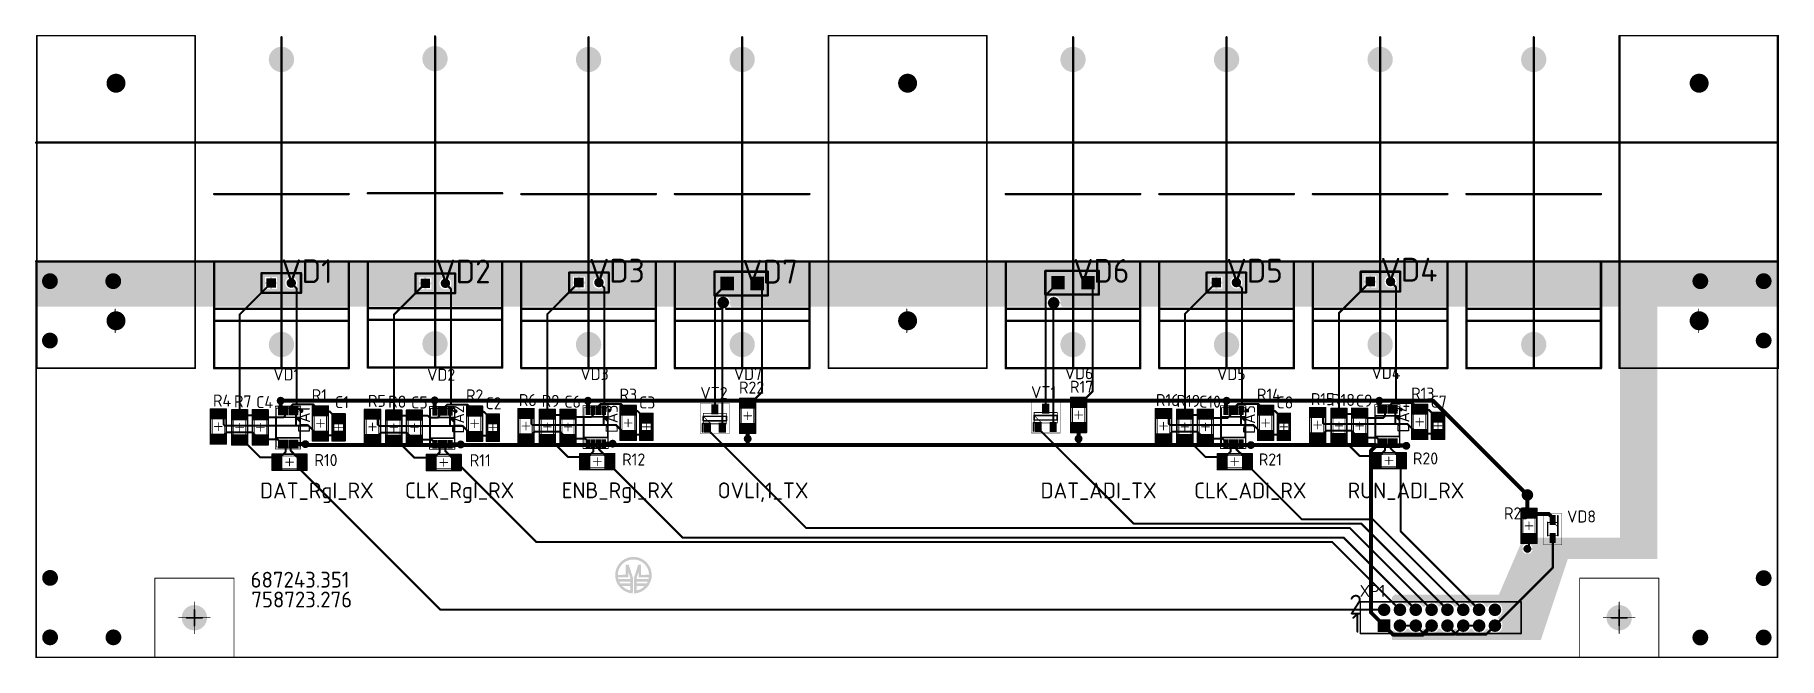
# Model space of a CAD drawing. Header units: inches. Extents: x 0 to 220, y 0 to 79.
import ezdxf

# ---------------------------------------------------------------- set-up
doc = ezdxf.new("R2010")
doc.units = ezdxf.units.IN
for name, color, linetype in [('Bottom Layer- Bottom', 5, 'Continuous'), ('Bottom Solder- Bot Mask', 6, 'Continuous'), ('Mechanical 1- Top Assy', 6, 'Continuous'), ('Mechanical 13', 56, 'Continuous'), ('Mechanical 15', 56, 'Continuous'), ('Mechanical 4- Help', 56, 'Continuous'), ('Multi-Layer', 9, 'Continuous'), ('Top Layer- Top', 1, 'Continuous'), ('Top Overlay- Top Silk', 2, 'Continuous'), ('Top Paste- Top Paste', 8, 'Continuous'), ('Top Solder- Top Mask', 216, 'Continuous')]:
    doc.layers.add(name, color=color, linetype=linetype)
doc.styles.add('GOST type B', font='', dxfattribs={"height": 0.2})
doc.styles.get('GOST type B').set_extended_font_data('GOST type B')

msp = doc.modelspace()

# ---------------------------------------------------------------- texts
at = {"layer": 'Top Overlay- Top Silk', "style": 'GOST type B'}
for s, height, p in [('VD1', 1.524, (29.97, 34.96)), ('VD2', 1.524, (49.4, 34.92)), ('VD3', 1.524, (68.76, 35.02)), ('VD7', 1.524, (88.15, 35.02)), ('VD6', 1.524, (129.95, 35.12)), ('VD5', 1.524, (149.19, 35.02)), ('VD4', 1.524, (168.71, 35.15)), ('R4', 1.524, (22.35, 31.66)), ('R7', 1.524, (25, 31.56)), ('R1', 1.524, (34.82, 32.33)), ('R5', 1.524, (41.92, 31.62)), ('R2', 1.524, (54.31, 32.31)), ('R6', 1.524, (60.98, 31.72)), ('R9', 1.524, (63.87, 31.62)), ('R3', 1.524, (73.71, 32.41)), ('VT2', 1.524, (83.92, 32.61)), ('R22', 1.524, (88.8, 33.3)), ('VT1', 1.524, (125.7, 32.72)), ('R17', 1.524, (130.61, 33.4)), ('R16', 1.524, (141.47, 31.72)), ('R19', 1.524, (144.07, 31.62)), ('R14', 1.524, (154.23, 32.41)), ('R15', 1.524, (161.04, 31.84)), ('R18', 1.524, (163.59, 31.74)), ('C9', 1.524, (166.72, 31.65)), ('R13', 1.524, (173.71, 32.54)), ('C4', 1.524, (27.8, 31.46)), ('C1', 1.524, (37.75, 31.46)), ('R8', 1.524, (44.48, 31.52)), ('C5', 1.524, (47.37, 31.42)), ('C2', 1.524, (56.77, 31.32)), ('C6', 1.524, (66.72, 31.52)), ('C3', 1.524, (76.17, 31.42)), ('C10', 1.524, (146.92, 31.52)), ('C8', 1.524, (156.69, 31.42)), ('C7', 1.524, (176.17, 31.52)), ('R10', 1.524, (35.16, 24.15)), ('R11', 1.524, (54.78, 24.12)), ('R12', 1.524, (74.04, 24.22)), ('R21', 1.524, (154.47, 24.22)), ('R20', 1.524, (173.94, 24.35)), ('DAT_RgI_RX', 2, (28.3, 20.07)), ('CLK_RgI_RX', 2, (46.6, 20.09)), ('ENB_RgI_RX', 2, (66.4, 20.09)), ('OVLI,1_TX', 2, (86.1, 20.08)), ('DAT_ADI_TX', 2, (126.9, 20.07)), ('CLK_ADI_RX', 2, (146.3, 20.07)), ('RUN_ADI_RX', 2, (165.7, 20.07)), ('R23', 1.524, (185.45, 17.42)), ('VD8', 1.524, (193.41, 17.02)), ('687243.351', 2, (27.1, 8.8)), ('XP1', 1.524, (167.21, 7.62)), ('758723.276', 2, (27.2, 6.3))]:
    msp.add_text(s, height=height, dxfattribs=at).set_placement(p)
for s, p in [('DA1', (34.6, 28.36)), ('DA2', (54.08, 28.27)), ('DA3', (73.48, 28.32)), ('DA5', (154.01, 28.23)), ('DA4', (173.48, 28.4))]:
    msp.add_text(s, height=1.524, rotation=90, dxfattribs=at).set_placement(p)

# ---------------------------------------------------------------- blocks, each defined once
blk = doc.blocks.new('CAP__1206_1')
at = {"layer": 'Top Layer- Top'}
for points in [[(-2, -0.8), (-2, 0.8), (-1, 0.8), (-1, -0.8)], [(1, -0.8), (1, 0.8), (2, 0.8), (2, -0.8)]]:
    blk.add_hatch(color=7, dxfattribs=at).paths.add_polyline_path(points)
at = {"layer": 'Top Paste- Top Paste'}
for points in [[(-2, -0.8), (-2, 0.8), (-1, 0.8), (-1, -0.8)], [(1, -0.8), (1, 0.8), (2, 0.8), (2, -0.8)]]:
    blk.add_hatch(color=7, dxfattribs=at).paths.add_polyline_path(points)
at = {"layer": 'Top Solder- Top Mask'}
for points in [[(-2.1, -0.9), (-2.1, 0.9), (-0.9, 0.9), (-0.9, -0.9)], [(0.9, -0.9), (0.9, 0.9), (2.1, 0.9), (2.1, -0.9)]]:
    blk.add_hatch(color=7, dxfattribs=at).paths.add_polyline_path(points)
at = {"layer": 'Mechanical 13'}
for points in [[(1.6, 0.77, 0.1, 0.1, 0), (-1.6, 0.77, 0.1, 0.1, 0)], [(-1.6, -0.77, 0.1, 0.1, 0), (-1.6, 0.77, 0.1, 0.1, 0)], [(1.6, -0.77, 0.1, 0.1, 0), (1.6, 0.77, 0.1, 0.1, 0)], [(1.6, -0.77, 0.1, 0.1, 0), (-1.6, -0.77, 0.1, 0.1, 0)]]:
    blk.add_lwpolyline(points, format="xyseb", dxfattribs=at)
for points in [[(-1.63, 0.77, 0.05, 0.05, 1), (-1.58, 0.77, 0.05, 0.05, 1)], [(-1.63, 0.77, 0.05, 0.05, 1), (-1.58, 0.77, 0.05, 0.05, 1)], [(1.58, 0.77, 0.05, 0.05, 1), (1.62, 0.77, 0.05, 0.05, 1)], [(1.58, 0.77, 0.05, 0.05, 1), (1.62, 0.77, 0.05, 0.05, 1)], [(-1.63, -0.77, 0.05, 0.05, 1), (-1.58, -0.77, 0.05, 0.05, 1)], [(-1.63, -0.77, 0.05, 0.05, 1), (-1.58, -0.77, 0.05, 0.05, 1)], [(1.58, -0.77, 0.05, 0.05, 1), (1.62, -0.77, 0.05, 0.05, 1)], [(1.58, -0.77, 0.05, 0.05, 1), (1.62, -0.77, 0.05, 0.05, 1)]]:
    blk.add_lwpolyline(points, format="xyseb", close=True, dxfattribs=at)
at = {"layer": 'Mechanical 15'}
for points in [[(-2.2, -1, 0.1, 0.1, 0), (-2.2, 1, 0.1, 0.1, 0)], [(2.2, 1, 0.1, 0.1, 0), (-2.2, 1, 0.1, 0.1, 0)], [(0.5, 0, 0.1, 0.1, 0), (-0.5, 0, 0.1, 0.1, 0)], [(0, -0.5, 0.1, 0.1, 0), (0, 0.5, 0.1, 0.1, 0)], [(2.2, -1, 0.1, 0.1, 0), (2.2, 1, 0.1, 0.1, 0)], [(2.2, -1, 0.1, 0.1, 0), (-2.2, -1, 0.1, 0.1, 0)]]:
    blk.add_lwpolyline(points, format="xyseb", dxfattribs=at)
for points in [[(-2.22, 1, 0.05, 0.05, 1), (-2.18, 1, 0.05, 0.05, 1)], [(-2.22, 1, 0.05, 0.05, 1), (-2.18, 1, 0.05, 0.05, 1)], [(-0.52, 0, 0.05, 0.05, 1), (-0.48, 0, 0.05, 0.05, 1)], [(-0.02, 0.5, 0.05, 0.05, 1), (0.02, 0.5, 0.05, 0.05, 1)], [(0.48, 0, 0.05, 0.05, 1), (0.53, 0, 0.05, 0.05, 1)], [(2.18, 1, 0.05, 0.05, 1), (2.22, 1, 0.05, 0.05, 1)], [(2.18, 1, 0.05, 0.05, 1), (2.22, 1, 0.05, 0.05, 1)], [(-2.22, -1, 0.05, 0.05, 1), (-2.18, -1, 0.05, 0.05, 1)], [(-2.22, -1, 0.05, 0.05, 1), (-2.18, -1, 0.05, 0.05, 1)], [(-0.02, -0.5, 0.05, 0.05, 1), (0.02, -0.5, 0.05, 0.05, 1)], [(2.18, -1, 0.05, 0.05, 1), (2.22, -1, 0.05, 0.05, 1)], [(2.18, -1, 0.05, 0.05, 1), (2.22, -1, 0.05, 0.05, 1)]]:
    blk.add_lwpolyline(points, format="xyseb", close=True, dxfattribs=at)
at = {"layer": 'Top Overlay- Top Silk'}
for points in [[(2.2, 1, 0.2, 0.2, 0), (-2.2, 1, 0.2, 0.2, 0)], [(-2.2, -1, 0.2, 0.2, 0), (-2.2, 1, 0.2, 0.2, 0)], [(2.2, -1, 0.2, 0.2, 0), (2.2, 1, 0.2, 0.2, 0)], [(2.2, -1, 0.2, 0.2, 0), (-2.2, -1, 0.2, 0.2, 0)]]:
    blk.add_lwpolyline(points, format="xyseb", dxfattribs=at)
for points in [[(-2.25, 1, 0.1, 0.1, 1), (-2.15, 1, 0.1, 0.1, 1)], [(-2.25, 1, 0.1, 0.1, 1), (-2.15, 1, 0.1, 0.1, 1)], [(2.15, 1, 0.1, 0.1, 1), (2.25, 1, 0.1, 0.1, 1)], [(2.15, 1, 0.1, 0.1, 1), (2.25, 1, 0.1, 0.1, 1)], [(-2.25, -1, 0.1, 0.1, 1), (-2.15, -1, 0.1, 0.1, 1)], [(-2.25, -1, 0.1, 0.1, 1), (-2.15, -1, 0.1, 0.1, 1)], [(2.15, -1, 0.1, 0.1, 1), (2.25, -1, 0.1, 0.1, 1)], [(2.15, -1, 0.1, 0.1, 1), (2.25, -1, 0.1, 0.1, 1)]]:
    blk.add_lwpolyline(points, format="xyseb", close=True, dxfattribs=at)
blk = doc.blocks.new('1206_2')
at = {"layer": 'Top Layer- Top'}
for points in [[(-2, -0.8), (-2, 0.8), (-1, 0.8), (-1, -0.8)], [(1, -0.8), (1, 0.8), (2, 0.8), (2, -0.8)]]:
    blk.add_hatch(color=7, dxfattribs=at).paths.add_polyline_path(points)
at = {"layer": 'Top Paste- Top Paste'}
for points in [[(-2, -0.8), (-2, 0.8), (-1, 0.8), (-1, -0.8)], [(1, -0.8), (1, 0.8), (2, 0.8), (2, -0.8)]]:
    blk.add_hatch(color=7, dxfattribs=at).paths.add_polyline_path(points)
at = {"layer": 'Top Solder- Top Mask'}
for points in [[(-2.1, -0.9), (-2.1, 0.9), (-0.9, 0.9), (-0.9, -0.9)], [(0.9, -0.9), (0.9, 0.9), (2.1, 0.9), (2.1, -0.9)]]:
    blk.add_hatch(color=7, dxfattribs=at).paths.add_polyline_path(points)
at = {"layer": 'Mechanical 13'}
for points in [[(-1.6, 0.77, 0.1, 0.1, 0), (-1.6, -0.77, 0.1, 0.1, 0)], [(1.6, 0.77, 0.1, 0.1, 0), (-1.6, 0.77, 0.1, 0.1, 0)], [(1.6, 0.77, 0.1, 0.1, 0), (1.6, -0.77, 0.1, 0.1, 0)], [(-1.6, -0.77, 0.1, 0.1, 0), (1.6, -0.77, 0.1, 0.1, 0)]]:
    blk.add_lwpolyline(points, format="xyseb", dxfattribs=at)
for points in [[(-1.63, 0.77, 0.05, 0.05, 1), (-1.58, 0.77, 0.05, 0.05, 1)], [(-1.63, 0.77, 0.05, 0.05, 1), (-1.58, 0.77, 0.05, 0.05, 1)], [(1.58, 0.77, 0.05, 0.05, 1), (1.62, 0.77, 0.05, 0.05, 1)], [(1.58, 0.77, 0.05, 0.05, 1), (1.62, 0.77, 0.05, 0.05, 1)], [(-1.63, -0.77, 0.05, 0.05, 1), (-1.58, -0.77, 0.05, 0.05, 1)], [(-1.63, -0.77, 0.05, 0.05, 1), (-1.58, -0.77, 0.05, 0.05, 1)], [(1.58, -0.77, 0.05, 0.05, 1), (1.62, -0.77, 0.05, 0.05, 1)], [(1.58, -0.77, 0.05, 0.05, 1), (1.62, -0.77, 0.05, 0.05, 1)]]:
    blk.add_lwpolyline(points, format="xyseb", close=True, dxfattribs=at)
at = {"layer": 'Mechanical 15'}
for points in [[(-2.2, 1, 0.1, 0.1, 0), (2.2, 1, 0.1, 0.1, 0)], [(-2.2, 1, 0.1, 0.1, 0), (-2.2, -1, 0.1, 0.1, 0)], [(0.5, 0, 0.1, 0.1, 0), (-0.5, 0, 0.1, 0.1, 0)], [(0, 0.5, 0.1, 0.1, 0), (0, -0.5, 0.1, 0.1, 0)], [(2.2, 1, 0.1, 0.1, 0), (2.2, -1, 0.1, 0.1, 0)], [(-2.2, -1, 0.1, 0.1, 0), (2.2, -1, 0.1, 0.1, 0)]]:
    blk.add_lwpolyline(points, format="xyseb", dxfattribs=at)
for points in [[(-2.22, 1, 0.05, 0.05, 1), (-2.18, 1, 0.05, 0.05, 1)], [(-2.22, 1, 0.05, 0.05, 1), (-2.18, 1, 0.05, 0.05, 1)], [(-0.52, 0, 0.05, 0.05, 1), (-0.47, 0, 0.05, 0.05, 1)], [(-0.03, 0.5, 0.05, 0.05, 1), (0.02, 0.5, 0.05, 0.05, 1)], [(0.48, 0, 0.05, 0.05, 1), (0.53, 0, 0.05, 0.05, 1)], [(2.17, 1, 0.05, 0.05, 1), (2.22, 1, 0.05, 0.05, 1)], [(2.17, 1, 0.05, 0.05, 1), (2.22, 1, 0.05, 0.05, 1)], [(-2.22, -1, 0.05, 0.05, 1), (-2.18, -1, 0.05, 0.05, 1)], [(-2.22, -1, 0.05, 0.05, 1), (-2.18, -1, 0.05, 0.05, 1)], [(-0.03, -0.5, 0.05, 0.05, 1), (0.02, -0.5, 0.05, 0.05, 1)], [(2.17, -1, 0.05, 0.05, 1), (2.22, -1, 0.05, 0.05, 1)], [(2.17, -1, 0.05, 0.05, 1), (2.22, -1, 0.05, 0.05, 1)]]:
    blk.add_lwpolyline(points, format="xyseb", close=True, dxfattribs=at)
at = {"layer": 'Top Overlay- Top Silk'}
for points in [[(-2.2, 1, 0.2, 0.2, 0), (-2.2, -1, 0.2, 0.2, 0)], [(-2.2, 1, 0.2, 0.2, 0), (2.2, 1, 0.2, 0.2, 0)], [(2.2, 1, 0.2, 0.2, 0), (2.2, -1, 0.2, 0.2, 0)], [(-2.2, -1, 0.2, 0.2, 0), (2.2, -1, 0.2, 0.2, 0)]]:
    blk.add_lwpolyline(points, format="xyseb", dxfattribs=at)
for points in [[(-2.25, 1, 0.1, 0.1, 1), (-2.15, 1, 0.1, 0.1, 1)], [(-2.25, 1, 0.1, 0.1, 1), (-2.15, 1, 0.1, 0.1, 1)], [(2.15, 1, 0.1, 0.1, 1), (2.25, 1, 0.1, 0.1, 1)], [(2.15, 1, 0.1, 0.1, 1), (2.25, 1, 0.1, 0.1, 1)], [(-2.25, -1, 0.1, 0.1, 1), (-2.15, -1, 0.1, 0.1, 1)], [(-2.25, -1, 0.1, 0.1, 1), (-2.15, -1, 0.1, 0.1, 1)], [(2.15, -1, 0.1, 0.1, 1), (2.25, -1, 0.1, 0.1, 1)], [(2.15, -1, 0.1, 0.1, 1), (2.25, -1, 0.1, 0.1, 1)]]:
    blk.add_lwpolyline(points, format="xyseb", close=True, dxfattribs=at)
blk = doc.blocks.new('SOD_323_3')
at = {"layer": 'Top Layer- Top'}
for points in [[(-1.68, 0.27), (-0.6, 0.27), (-0.6, -0.27), (-1.68, -0.27)], [(0.6, 0.27), (1.68, 0.27), (1.68, -0.27), (0.6, -0.27)]]:
    blk.add_hatch(color=7, dxfattribs=at).paths.add_polyline_path(points)
at = {"layer": 'Top Paste- Top Paste'}
for points in [[(-1.68, 0.27), (-0.6, 0.27), (-0.6, -0.27), (-1.68, -0.27)], [(0.6, 0.27), (1.68, 0.27), (1.68, -0.27), (0.6, -0.27)]]:
    blk.add_hatch(color=7, dxfattribs=at).paths.add_polyline_path(points)
at = {"layer": 'Top Solder- Top Mask'}
for points in [[(-1.78, 0.38), (-0.5, 0.38), (-0.5, -0.38), (-1.78, -0.38)], [(0.5, 0.38), (1.78, 0.38), (1.78, -0.38), (0.5, -0.38)]]:
    blk.add_hatch(color=7, dxfattribs=at).paths.add_polyline_path(points)
at = {"layer": 'Mechanical 13'}
for points in [[(0.83, 0.64, 0.1, 0.1, 0), (-0.83, 0.64, 0.1, 0.1, 0)], [(-0.83, -0.64, 0.1, 0.1, 0), (-0.83, 0.64, 0.1, 0.1, 0)], [(-0.83, 0.1, 0.1, 0.1, 0), (-0.29, 0.64, 0.1, 0.1, 0)], [(0.83, -0.64, 0.1, 0.1, 0), (0.83, 0.64, 0.1, 0.1, 0)], [(0.83, -0.64, 0.1, 0.1, 0), (-0.83, -0.64, 0.1, 0.1, 0)]]:
    blk.add_lwpolyline(points, format="xyseb", dxfattribs=at)
for points in [[(-0.85, 0.64, 0.05, 0.05, 1), (-0.8, 0.64, 0.05, 0.05, 1)], [(-0.85, 0.64, 0.05, 0.05, 1), (-0.8, 0.64, 0.05, 0.05, 1)], [(-0.85, 0.1, 0.05, 0.05, 1), (-0.8, 0.1, 0.05, 0.05, 1)], [(-0.31, 0.64, 0.05, 0.05, 1), (-0.26, 0.64, 0.05, 0.05, 1)], [(0.8, 0.64, 0.05, 0.05, 1), (0.85, 0.64, 0.05, 0.05, 1)], [(0.8, 0.64, 0.05, 0.05, 1), (0.85, 0.64, 0.05, 0.05, 1)], [(-0.85, -0.64, 0.05, 0.05, 1), (-0.8, -0.64, 0.05, 0.05, 1)], [(-0.85, -0.64, 0.05, 0.05, 1), (-0.8, -0.64, 0.05, 0.05, 1)], [(0.8, -0.64, 0.05, 0.05, 1), (0.85, -0.64, 0.05, 0.05, 1)], [(0.8, -0.64, 0.05, 0.05, 1), (0.85, -0.64, 0.05, 0.05, 1)]]:
    blk.add_lwpolyline(points, format="xyseb", close=True, dxfattribs=at)
at = {"layer": 'Mechanical 15'}
for points in [[(1.97, 1.15, 0.05, 0.05, 0), (-1.97, 1.15, 0.05, 0.05, 0)], [(-1.97, -1.15, 0.05, 0.05, 0), (-1.97, 1.15, 0.05, 0.05, 0)], [(1.97, -1.15, 0.05, 0.05, 0), (1.97, 1.15, 0.05, 0.05, 0)], [(1.97, -1.15, 0.05, 0.05, 0), (-1.97, -1.15, 0.05, 0.05, 0)]]:
    blk.add_lwpolyline(points, format="xyseb", dxfattribs=at)
for points in [[(-1.99, 1.15, 0.025, 0.025, 1), (-1.96, 1.15, 0.025, 0.025, 1)], [(-1.99, 1.15, 0.025, 0.025, 1), (-1.96, 1.15, 0.025, 0.025, 1)], [(1.96, 1.15, 0.025, 0.025, 1), (1.99, 1.15, 0.025, 0.025, 1)], [(1.96, 1.15, 0.025, 0.025, 1), (1.99, 1.15, 0.025, 0.025, 1)], [(-1.99, -1.15, 0.025, 0.025, 1), (-1.96, -1.15, 0.025, 0.025, 1)], [(-1.99, -1.15, 0.025, 0.025, 1), (-1.96, -1.15, 0.025, 0.025, 1)], [(1.96, -1.15, 0.025, 0.025, 1), (1.99, -1.15, 0.025, 0.025, 1)], [(1.96, -1.15, 0.025, 0.025, 1), (1.99, -1.15, 0.025, 0.025, 1)]]:
    blk.add_lwpolyline(points, format="xyseb", close=True, dxfattribs=at)
at = {"layer": 'Top Overlay- Top Silk'}
for points in [[(-1.68, 0.64, 0.2, 0.2, 0), (0.83, 0.64, 0.2, 0.2, 0)], [(0.83, -0.64, 0.2, 0.2, 0), (-0.83, -0.64, 0.2, 0.2, 0)]]:
    blk.add_lwpolyline(points, format="xyseb", dxfattribs=at)
for points in [[(-1.73, 0.64, 0.1, 0.1, 1), (-1.63, 0.64, 0.1, 0.1, 1)], [(0.78, 0.64, 0.1, 0.1, 1), (0.88, 0.64, 0.1, 0.1, 1)], [(-0.88, -0.64, 0.1, 0.1, 1), (-0.78, -0.64, 0.1, 0.1, 1)], [(0.78, -0.64, 0.1, 0.1, 1), (0.88, -0.64, 0.1, 0.1, 1)]]:
    blk.add_lwpolyline(points, format="xyseb", close=True, dxfattribs=at)
blk = doc.blocks.new('8_MSOP_4')
at = {"layer": 'Mechanical 1- Top Assy'}
h = blk.add_hatch(color=7, dxfattribs=at)
edge = h.paths.add_edge_path()
edge.add_arc((-0.1, 0.1), 0.25, 0, 360)
at = {"layer": 'Top Layer- Top'}
for points in [[(-0.21, 3.74), (-0.21, 4.63), (0.21, 4.63), (0.21, 3.74)], [(0.44, 3.74), (0.44, 4.63), (0.86, 4.63), (0.86, 3.74)], [(1.09, 3.74), (1.09, 4.63), (1.51, 4.63), (1.51, 3.74)], [(1.74, 3.74), (1.74, 4.63), (2.16, 4.63), (2.16, 3.74)], [(-0.21, -0.45), (-0.21, 0.45), (0.21, 0.45), (0.21, -0.45)], [(0.44, -0.45), (0.44, 0.45), (0.86, 0.45), (0.86, -0.45)], [(1.09, -0.45), (1.09, 0.45), (1.51, 0.45), (1.51, -0.45)], [(1.74, -0.45), (1.74, 0.45), (2.16, 0.45), (2.16, -0.45)]]:
    blk.add_hatch(color=7, dxfattribs=at).paths.add_polyline_path(points)
at = {"layer": 'Top Overlay- Top Silk'}
h = blk.add_hatch(color=7, dxfattribs=at)
edge = h.paths.add_edge_path()
edge.add_arc((-0.7, 0), 0.25, 0, 360)
blk.add_hatch(color=2, dxfattribs=at).paths.add_polyline_path([(-0.53, 0.8), (0.19, 0.8), (-0.53, 1.52)])
at = {"layer": 'Top Paste- Top Paste'}
for points in [[(-0.21, 3.74), (-0.21, 4.63), (0.21, 4.63), (0.21, 3.74)], [(0.44, 3.74), (0.44, 4.63), (0.86, 4.63), (0.86, 3.74)], [(1.09, 3.74), (1.09, 4.63), (1.51, 4.63), (1.51, 3.74)], [(1.74, 3.74), (1.74, 4.63), (2.16, 4.63), (2.16, 3.74)], [(-0.21, -0.45), (-0.21, 0.45), (0.21, 0.45), (0.21, -0.45)], [(0.44, -0.45), (0.44, 0.45), (0.86, 0.45), (0.86, -0.45)], [(1.09, -0.45), (1.09, 0.45), (1.51, 0.45), (1.51, -0.45)], [(1.74, -0.45), (1.74, 0.45), (2.16, 0.45), (2.16, -0.45)]]:
    blk.add_hatch(color=7, dxfattribs=at).paths.add_polyline_path(points)
at = {"layer": 'Top Solder- Top Mask'}
for points in [[(-0.31, 3.64), (-0.31, 4.74), (0.31, 4.74), (0.31, 3.64)], [(0.34, 3.64), (0.34, 4.74), (0.96, 4.74), (0.96, 3.64)], [(0.99, 3.64), (0.99, 4.74), (1.61, 4.74), (1.61, 3.64)], [(1.64, 3.64), (1.64, 4.74), (2.26, 4.74), (2.26, 3.64)], [(-0.31, -0.55), (-0.31, 0.55), (0.31, 0.55), (0.31, -0.55)], [(0.34, -0.55), (0.34, 0.55), (0.96, 0.55), (0.96, -0.55)], [(0.99, -0.55), (0.99, 0.55), (1.61, 0.55), (1.61, -0.55)], [(1.64, -0.55), (1.64, 0.55), (2.26, 0.55), (2.26, -0.55)]]:
    blk.add_hatch(color=7, dxfattribs=at).paths.add_polyline_path(points)
at = {"layer": 'Mechanical 1- Top Assy'}
for points in [[(2.47, 4.55, 0.1, 0.1, 0), (-0.53, 4.55, 0.1, 0.1, 0)], [(-0.53, 4.55, 0.1, 0.1, 0), (-0.53, -0.35, 0.1, 0.1, 0)], [(2.47, 4.55, 0.1, 0.1, 0), (2.47, -0.35, 0.1, 0.1, 0)], [(2.47, -0.35, 0.1, 0.1, 0), (-0.53, -0.35, 0.1, 0.1, 0)]]:
    blk.add_lwpolyline(points, format="xyseb", dxfattribs=at)
for points in [[(-0.55, 4.55, 0.05, 0.05, 1), (-0.5, 4.55, 0.05, 0.05, 1)], [(-0.55, 4.55, 0.05, 0.05, 1), (-0.5, 4.55, 0.05, 0.05, 1)], [(2.45, 4.55, 0.05, 0.05, 1), (2.5, 4.55, 0.05, 0.05, 1)], [(2.45, 4.55, 0.05, 0.05, 1), (2.5, 4.55, 0.05, 0.05, 1)], [(-0.55, -0.35, 0.05, 0.05, 1), (-0.5, -0.35, 0.05, 0.05, 1)], [(-0.55, -0.35, 0.05, 0.05, 1), (-0.5, -0.35, 0.05, 0.05, 1)], [(2.45, -0.35, 0.05, 0.05, 1), (2.5, -0.35, 0.05, 0.05, 1)], [(2.45, -0.35, 0.05, 0.05, 1), (2.5, -0.35, 0.05, 0.05, 1)]]:
    blk.add_lwpolyline(points, format="xyseb", close=True, dxfattribs=at)
at = {"layer": 'Mechanical 15'}
for points in [[(-0.6, 4.8, 0.1, 0.1, 0), (-0.6, -0.6, 0.1, 0.1, 0)], [(2.6, 4.8, 0.1, 0.1, 0), (-0.6, 4.8, 0.1, 0.1, 0)], [(2.6, 4.8, 0.1, 0.1, 0), (2.6, 3.3, 0.1, 0.1, 0)], [(2.6, 3.3, 0.1, 0.1, 0), (2.6, -0.6, 0.1, 0.1, 0)], [(2.6, -0.6, 0.1, 0.1, 0), (-0.6, -0.6, 0.1, 0.1, 0)]]:
    blk.add_lwpolyline(points, format="xyseb", dxfattribs=at)
for points in [[(-0.62, 4.8, 0.05, 0.05, 1), (-0.58, 4.8, 0.05, 0.05, 1)], [(-0.62, 4.8, 0.05, 0.05, 1), (-0.58, 4.8, 0.05, 0.05, 1)], [(2.58, 4.8, 0.05, 0.05, 1), (2.62, 4.8, 0.05, 0.05, 1)], [(2.58, 4.8, 0.05, 0.05, 1), (2.62, 4.8, 0.05, 0.05, 1)], [(2.58, 3.3, 0.05, 0.05, 1), (2.62, 3.3, 0.05, 0.05, 1)], [(2.58, 3.3, 0.05, 0.05, 1), (2.62, 3.3, 0.05, 0.05, 1)], [(-0.62, -0.6, 0.05, 0.05, 1), (-0.58, -0.6, 0.05, 0.05, 1)], [(-0.62, -0.6, 0.05, 0.05, 1), (-0.58, -0.6, 0.05, 0.05, 1)], [(2.58, -0.6, 0.05, 0.05, 1), (2.62, -0.6, 0.05, 0.05, 1)], [(2.58, -0.6, 0.05, 0.05, 1), (2.62, -0.6, 0.05, 0.05, 1)]]:
    blk.add_lwpolyline(points, format="xyseb", close=True, dxfattribs=at)
at = {"layer": 'Top Overlay- Top Silk'}
for points in [[(-0.53, 3.4, 0.2, 0.2, 0), (-0.53, 0.8, 0.2, 0.2, 0)], [(2.5, 3.4, 0.2, 0.2, 0), (-0.53, 3.4, 0.2, 0.2, 0)], [(2.5, 3.4, 0.2, 0.2, 0), (2.5, 0.8, 0.2, 0.2, 0)], [(2.5, 0.8, 0.2, 0.2, 0), (-0.53, 0.8, 0.2, 0.2, 0)]]:
    blk.add_lwpolyline(points, format="xyseb", dxfattribs=at)
for points in [[(-0.58, 3.4, 0.1, 0.1, 1), (-0.48, 3.4, 0.1, 0.1, 1)], [(-0.58, 3.4, 0.1, 0.1, 1), (-0.48, 3.4, 0.1, 0.1, 1)], [(2.45, 3.4, 0.1, 0.1, 1), (2.55, 3.4, 0.1, 0.1, 1)], [(2.45, 3.4, 0.1, 0.1, 1), (2.55, 3.4, 0.1, 0.1, 1)], [(-0.58, 0.8, 0.1, 0.1, 1), (-0.48, 0.8, 0.1, 0.1, 1)], [(-0.58, 0.8, 0.1, 0.1, 1), (-0.48, 0.8, 0.1, 0.1, 1)], [(2.45, 0.8, 0.1, 0.1, 1), (2.55, 0.8, 0.1, 0.1, 1)], [(2.45, 0.8, 0.1, 0.1, 1), (2.55, 0.8, 0.1, 0.1, 1)]]:
    blk.add_lwpolyline(points, format="xyseb", close=True, dxfattribs=at)
blk = doc.blocks.new('____________735312_010_5')
at = {"layer": 'Bottom Layer- Bottom'}
h = blk.add_hatch(color=7, dxfattribs=at)
edge = h.paths.add_edge_path()
edge.add_arc((6, 10), 1.1, 0, 360)
h = blk.add_hatch(color=7, dxfattribs=at)
edge = h.paths.add_edge_path()
edge.add_arc((36, 10), 1.1, 0, 360)
at = {"layer": 'Bottom Solder- Bot Mask'}
h = blk.add_hatch(color=7, dxfattribs=at)
edge = h.paths.add_edge_path()
edge.add_arc((6, 10), 1.2, 0, 360)
h = blk.add_hatch(color=7, dxfattribs=at)
edge = h.paths.add_edge_path()
edge.add_arc((36, 10), 1.2, 0, 360)
at = {"layer": 'Multi-Layer'}
h = blk.add_hatch(color=9, dxfattribs=at)
edge = h.paths.add_edge_path()
edge.add_arc((6, 10), 1.1, 0, 360)
h = blk.add_hatch(color=9, dxfattribs=at)
edge = h.paths.add_edge_path()
edge.add_arc((36, 10), 1.1, 0, 360)
at = {"layer": 'Top Layer- Top'}
h = blk.add_hatch(color=7, dxfattribs=at)
edge = h.paths.add_edge_path()
edge.add_arc((6, 10), 1.1, 0, 360)
h = blk.add_hatch(color=7, dxfattribs=at)
edge = h.paths.add_edge_path()
edge.add_arc((36, 10), 1.1, 0, 360)
at = {"layer": 'Top Solder- Top Mask'}
h = blk.add_hatch(color=7, dxfattribs=at)
edge = h.paths.add_edge_path()
edge.add_arc((6, 10), 1.2, 0, 360)
h = blk.add_hatch(color=7, dxfattribs=at)
edge = h.paths.add_edge_path()
edge.add_arc((36, 10), 1.2, 0, 360)
at = {"layer": 'Mechanical 1- Top Assy'}
for points in [[(0, 20, 0.2, 0.2, 0), (42, 20, 0.2, 0.2, 0)], [(0, 20, 0.2, 0.2, 0), (0, 0, 0.2, 0.2, 0)], [(42, 20, 0.2, 0.2, 0), (42, 0, 0.2, 0.2, 0)], [(0, 0, 0.2, 0.2, 0), (42, 0, 0.2, 0.2, 0)]]:
    blk.add_lwpolyline(points, format="xyseb", dxfattribs=at)
for points in [[(-0.05, 20, 0.1, 0.1, 1), (0.05, 20, 0.1, 0.1, 1)], [(-0.05, 20, 0.1, 0.1, 1), (0.05, 20, 0.1, 0.1, 1)], [(41.95, 20, 0.1, 0.1, 1), (42.05, 20, 0.1, 0.1, 1)], [(41.95, 20, 0.1, 0.1, 1), (42.05, 20, 0.1, 0.1, 1)], [(-0.05, 0, 0.1, 0.1, 1), (0.05, 0, 0.1, 0.1, 1)], [(-0.05, 0, 0.1, 0.1, 1), (0.05, 0, 0.1, 0.1, 1)], [(41.95, 0, 0.1, 0.1, 1), (42.05, 0, 0.1, 0.1, 1)], [(41.95, 0, 0.1, 0.1, 1), (42.05, 0, 0.1, 0.1, 1)]]:
    blk.add_lwpolyline(points, format="xyseb", close=True, dxfattribs=at)
blk = doc.blocks.new('____________735312_010_6')
at = {"layer": 'Bottom Layer- Bottom'}
h = blk.add_hatch(color=7, dxfattribs=at)
edge = h.paths.add_edge_path()
edge.add_arc((6, 10), 1.1, 0, 360)
h = blk.add_hatch(color=7, dxfattribs=at)
edge = h.paths.add_edge_path()
edge.add_arc((36, 10), 1.1, 0, 360)
at = {"layer": 'Bottom Solder- Bot Mask'}
h = blk.add_hatch(color=7, dxfattribs=at)
edge = h.paths.add_edge_path()
edge.add_arc((6, 10), 1.2, 0, 360)
h = blk.add_hatch(color=7, dxfattribs=at)
edge = h.paths.add_edge_path()
edge.add_arc((36, 10), 1.2, 0, 360)
at = {"layer": 'Multi-Layer'}
h = blk.add_hatch(color=9, dxfattribs=at)
edge = h.paths.add_edge_path()
edge.add_arc((6, 10), 1.1, 0, 360)
h = blk.add_hatch(color=9, dxfattribs=at)
edge = h.paths.add_edge_path()
edge.add_arc((36, 10), 1.1, 0, 360)
at = {"layer": 'Top Layer- Top'}
h = blk.add_hatch(color=7, dxfattribs=at)
edge = h.paths.add_edge_path()
edge.add_arc((6, 10), 1.1, 0, 360)
h = blk.add_hatch(color=7, dxfattribs=at)
edge = h.paths.add_edge_path()
edge.add_arc((36, 10), 1.1, 0, 360)
at = {"layer": 'Top Solder- Top Mask'}
h = blk.add_hatch(color=7, dxfattribs=at)
edge = h.paths.add_edge_path()
edge.add_arc((6, 10), 1.2, 0, 360)
h = blk.add_hatch(color=7, dxfattribs=at)
edge = h.paths.add_edge_path()
edge.add_arc((36, 10), 1.2, 0, 360)
at = {"layer": 'Mechanical 1- Top Assy'}
for points in [[(0, 20, 0.2, 0.2, 0), (42, 20, 0.2, 0.2, 0)], [(0, 20, 0.2, 0.2, 0), (0, 0, 0.2, 0.2, 0)], [(42, 20, 0.2, 0.2, 0), (42, 0, 0.2, 0.2, 0)], [(0, 0, 0.2, 0.2, 0), (42, 0, 0.2, 0.2, 0)]]:
    blk.add_lwpolyline(points, format="xyseb", dxfattribs=at)
for points in [[(-0.05, 20, 0.1, 0.1, 1), (0.05, 20, 0.1, 0.1, 1)], [(-0.05, 20, 0.1, 0.1, 1), (0.05, 20, 0.1, 0.1, 1)], [(41.95, 20, 0.1, 0.1, 1), (42.05, 20, 0.1, 0.1, 1)], [(41.95, 20, 0.1, 0.1, 1), (42.05, 20, 0.1, 0.1, 1)], [(-0.05, 0, 0.1, 0.1, 1), (0.05, 0, 0.1, 0.1, 1)], [(-0.05, 0, 0.1, 0.1, 1), (0.05, 0, 0.1, 0.1, 1)], [(41.95, 0, 0.1, 0.1, 1), (42.05, 0, 0.1, 0.1, 1)], [(41.95, 0, 0.1, 0.1, 1), (42.05, 0, 0.1, 0.1, 1)]]:
    blk.add_lwpolyline(points, format="xyseb", close=True, dxfattribs=at)
blk = doc.blocks.new('____________735312_010_7')
at = {"layer": 'Bottom Layer- Bottom'}
h = blk.add_hatch(color=7, dxfattribs=at)
edge = h.paths.add_edge_path()
edge.add_arc((6, 10), 1.1, 0, 360)
h = blk.add_hatch(color=7, dxfattribs=at)
edge = h.paths.add_edge_path()
edge.add_arc((36, 10), 1.1, 0, 360)
at = {"layer": 'Bottom Solder- Bot Mask'}
h = blk.add_hatch(color=7, dxfattribs=at)
edge = h.paths.add_edge_path()
edge.add_arc((6, 10), 1.2, 0, 360)
h = blk.add_hatch(color=7, dxfattribs=at)
edge = h.paths.add_edge_path()
edge.add_arc((36, 10), 1.2, 0, 360)
at = {"layer": 'Multi-Layer'}
h = blk.add_hatch(color=9, dxfattribs=at)
edge = h.paths.add_edge_path()
edge.add_arc((6, 10), 1.1, 0, 360)
h = blk.add_hatch(color=9, dxfattribs=at)
edge = h.paths.add_edge_path()
edge.add_arc((36, 10), 1.1, 0, 360)
at = {"layer": 'Top Layer- Top'}
h = blk.add_hatch(color=7, dxfattribs=at)
edge = h.paths.add_edge_path()
edge.add_arc((6, 10), 1.1, 0, 360)
h = blk.add_hatch(color=7, dxfattribs=at)
edge = h.paths.add_edge_path()
edge.add_arc((36, 10), 1.1, 0, 360)
at = {"layer": 'Top Solder- Top Mask'}
h = blk.add_hatch(color=7, dxfattribs=at)
edge = h.paths.add_edge_path()
edge.add_arc((6, 10), 1.2, 0, 360)
h = blk.add_hatch(color=7, dxfattribs=at)
edge = h.paths.add_edge_path()
edge.add_arc((36, 10), 1.2, 0, 360)
at = {"layer": 'Mechanical 1- Top Assy'}
for points in [[(0, 20, 0.2, 0.2, 0), (42, 20, 0.2, 0.2, 0)], [(0, 20, 0.2, 0.2, 0), (0, 0, 0.2, 0.2, 0)], [(42, 20, 0.2, 0.2, 0), (42, 0, 0.2, 0.2, 0)], [(0, 0, 0.2, 0.2, 0), (42, 0, 0.2, 0.2, 0)]]:
    blk.add_lwpolyline(points, format="xyseb", dxfattribs=at)
for points in [[(-0.05, 20, 0.1, 0.1, 1), (0.05, 20, 0.1, 0.1, 1)], [(-0.05, 20, 0.1, 0.1, 1), (0.05, 20, 0.1, 0.1, 1)], [(41.95, 20, 0.1, 0.1, 1), (42.05, 20, 0.1, 0.1, 1)], [(41.95, 20, 0.1, 0.1, 1), (42.05, 20, 0.1, 0.1, 1)], [(-0.05, 0, 0.1, 0.1, 1), (0.05, 0, 0.1, 0.1, 1)], [(-0.05, 0, 0.1, 0.1, 1), (0.05, 0, 0.1, 0.1, 1)], [(41.95, 0, 0.1, 0.1, 1), (42.05, 0, 0.1, 0.1, 1)], [(41.95, 0, 0.1, 0.1, 1), (42.05, 0, 0.1, 0.1, 1)]]:
    blk.add_lwpolyline(points, format="xyseb", close=True, dxfattribs=at)
blk = doc.blocks.new('________8')
at = {"layer": 'Bottom Layer- Bottom'}
h = blk.add_hatch(color=7, dxfattribs=at)
edge = h.paths.add_edge_path()
edge.add_arc((3, 8.5), 1.5, 0, 360)
h = blk.add_hatch(color=7, dxfattribs=at)
edge = h.paths.add_edge_path()
edge.add_arc((39, 8.5), 1.5, 0, 360)
at = {"layer": 'Bottom Solder- Bot Mask'}
h = blk.add_hatch(color=7, dxfattribs=at)
edge = h.paths.add_edge_path()
edge.add_arc((3, 8.5), 1.6, 0, 360)
h = blk.add_hatch(color=7, dxfattribs=at)
edge = h.paths.add_edge_path()
edge.add_arc((39, 8.5), 1.6, 0, 360)
at = {"layer": 'Multi-Layer'}
h = blk.add_hatch(color=9, dxfattribs=at)
edge = h.paths.add_edge_path()
edge.add_arc((3, 8.5), 1.5, 0, 360)
h = blk.add_hatch(color=9, dxfattribs=at)
edge = h.paths.add_edge_path()
edge.add_arc((39, 8.5), 1.5, 0, 360)
at = {"layer": 'Top Layer- Top'}
h = blk.add_hatch(color=7, dxfattribs=at)
edge = h.paths.add_edge_path()
edge.add_arc((3, 8.5), 1.5, 0, 360)
h = blk.add_hatch(color=7, dxfattribs=at)
edge = h.paths.add_edge_path()
edge.add_arc((39, 8.5), 1.5, 0, 360)
at = {"layer": 'Top Solder- Top Mask'}
h = blk.add_hatch(color=7, dxfattribs=at)
edge = h.paths.add_edge_path()
edge.add_arc((3, 8.5), 1.6, 0, 360)
h = blk.add_hatch(color=7, dxfattribs=at)
edge = h.paths.add_edge_path()
edge.add_arc((39, 8.5), 1.6, 0, 360)
at = {"layer": 'Mechanical 1- Top Assy'}
for points in [[(22, 17, 0.3, 0.3, 0), (22, 0, 0.3, 0.3, 0)], [(0.1, 8.5, 0.3, 0.3, 0), (41.8, 8.5, 0.3, 0.3, 0)]]:
    blk.add_lwpolyline(points, format="xyseb", dxfattribs=at)
for points in [[(21.93, 17, 0.15, 0.15, 1), (22.07, 17, 0.15, 0.15, 1)], [(0.03, 8.5, 0.15, 0.15, 1), (0.17, 8.5, 0.15, 0.15, 1)], [(41.73, 8.5, 0.15, 0.15, 1), (41.87, 8.5, 0.15, 0.15, 1)], [(21.93, 0, 0.15, 0.15, 1), (22.07, 0, 0.15, 0.15, 1)]]:
    blk.add_lwpolyline(points, format="xyseb", close=True, dxfattribs=at)
at = {"layer": 'Top Overlay- Top Silk'}
for points in [[(0, 17, 0.3, 0.3, 0), (13.35, 17, 0.3, 0.3, 0)], [(0, 17, 0.3, 0.3, 0), (0, 0, 0.3, 0.3, 0)], [(6, 17, 0.3, 0.3, 0), (6, 0, 0.3, 0.3, 0)], [(7.5, 17, 0.3, 0.3, 0), (7.5, 0, 0.3, 0.3, 0)], [(0, 0, 0.3, 0.3, 0), (13.35, 0, 0.3, 0.3, 0)]]:
    blk.add_lwpolyline(points, format="xyseb", dxfattribs=at)
for points in [[(-0.07, 17, 0.15, 0.15, 1), (0.07, 17, 0.15, 0.15, 1)], [(-0.07, 17, 0.15, 0.15, 1), (0.07, 17, 0.15, 0.15, 1)], [(5.93, 17, 0.15, 0.15, 1), (6.07, 17, 0.15, 0.15, 1)], [(7.43, 17, 0.15, 0.15, 1), (7.58, 17, 0.15, 0.15, 1)], [(13.27, 17, 0.15, 0.15, 1), (13.42, 17, 0.15, 0.15, 1)], [(-0.07, 0, 0.15, 0.15, 1), (0.07, 0, 0.15, 0.15, 1)], [(-0.07, 0, 0.15, 0.15, 1), (0.07, 0, 0.15, 0.15, 1)], [(5.93, 0, 0.15, 0.15, 1), (6.07, 0, 0.15, 0.15, 1)], [(7.43, 0, 0.15, 0.15, 1), (7.58, 0, 0.15, 0.15, 1)], [(13.27, 0, 0.15, 0.15, 1), (13.42, 0, 0.15, 0.15, 1)]]:
    blk.add_lwpolyline(points, format="xyseb", close=True, dxfattribs=at)
blk = doc.blocks.new('________9')
at = {"layer": 'Bottom Layer- Bottom'}
h = blk.add_hatch(color=7, dxfattribs=at)
edge = h.paths.add_edge_path()
edge.add_arc((3, 8.5), 1.5, 0, 360)
h = blk.add_hatch(color=7, dxfattribs=at)
edge = h.paths.add_edge_path()
edge.add_arc((39, 8.5), 1.5, 0, 360)
at = {"layer": 'Bottom Solder- Bot Mask'}
h = blk.add_hatch(color=7, dxfattribs=at)
edge = h.paths.add_edge_path()
edge.add_arc((3, 8.5), 1.6, 0, 360)
h = blk.add_hatch(color=7, dxfattribs=at)
edge = h.paths.add_edge_path()
edge.add_arc((39, 8.5), 1.6, 0, 360)
at = {"layer": 'Multi-Layer'}
h = blk.add_hatch(color=9, dxfattribs=at)
edge = h.paths.add_edge_path()
edge.add_arc((3, 8.5), 1.5, 0, 360)
h = blk.add_hatch(color=9, dxfattribs=at)
edge = h.paths.add_edge_path()
edge.add_arc((39, 8.5), 1.5, 0, 360)
at = {"layer": 'Top Layer- Top'}
h = blk.add_hatch(color=7, dxfattribs=at)
edge = h.paths.add_edge_path()
edge.add_arc((3, 8.5), 1.5, 0, 360)
h = blk.add_hatch(color=7, dxfattribs=at)
edge = h.paths.add_edge_path()
edge.add_arc((39, 8.5), 1.5, 0, 360)
at = {"layer": 'Top Solder- Top Mask'}
h = blk.add_hatch(color=7, dxfattribs=at)
edge = h.paths.add_edge_path()
edge.add_arc((3, 8.5), 1.6, 0, 360)
h = blk.add_hatch(color=7, dxfattribs=at)
edge = h.paths.add_edge_path()
edge.add_arc((39, 8.5), 1.6, 0, 360)
at = {"layer": 'Mechanical 1- Top Assy'}
for points in [[(22, 17, 0.3, 0.3, 0), (22, 0, 0.3, 0.3, 0)], [(0.1, 8.5, 0.3, 0.3, 0), (41.8, 8.5, 0.3, 0.3, 0)]]:
    blk.add_lwpolyline(points, format="xyseb", dxfattribs=at)
for points in [[(21.93, 17, 0.15, 0.15, 1), (22.07, 17, 0.15, 0.15, 1)], [(0.03, 8.5, 0.15, 0.15, 1), (0.17, 8.5, 0.15, 0.15, 1)], [(41.73, 8.5, 0.15, 0.15, 1), (41.87, 8.5, 0.15, 0.15, 1)], [(21.93, 0, 0.15, 0.15, 1), (22.07, 0, 0.15, 0.15, 1)]]:
    blk.add_lwpolyline(points, format="xyseb", close=True, dxfattribs=at)
at = {"layer": 'Top Overlay- Top Silk'}
for points in [[(0, 17, 0.3, 0.3, 0), (13.35, 17, 0.3, 0.3, 0)], [(0, 17, 0.3, 0.3, 0), (0, 0, 0.3, 0.3, 0)], [(6, 17, 0.3, 0.3, 0), (6, 0, 0.3, 0.3, 0)], [(7.5, 17, 0.3, 0.3, 0), (7.5, 0, 0.3, 0.3, 0)], [(0, 0, 0.3, 0.3, 0), (13.35, 0, 0.3, 0.3, 0)]]:
    blk.add_lwpolyline(points, format="xyseb", dxfattribs=at)
for points in [[(-0.07, 17, 0.15, 0.15, 1), (0.07, 17, 0.15, 0.15, 1)], [(-0.07, 17, 0.15, 0.15, 1), (0.07, 17, 0.15, 0.15, 1)], [(5.93, 17, 0.15, 0.15, 1), (6.07, 17, 0.15, 0.15, 1)], [(7.43, 17, 0.15, 0.15, 1), (7.58, 17, 0.15, 0.15, 1)], [(13.27, 17, 0.15, 0.15, 1), (13.42, 17, 0.15, 0.15, 1)], [(-0.07, 0, 0.15, 0.15, 1), (0.07, 0, 0.15, 0.15, 1)], [(-0.07, 0, 0.15, 0.15, 1), (0.07, 0, 0.15, 0.15, 1)], [(5.93, 0, 0.15, 0.15, 1), (6.07, 0, 0.15, 0.15, 1)], [(7.43, 0, 0.15, 0.15, 1), (7.58, 0, 0.15, 0.15, 1)], [(13.27, 0, 0.15, 0.15, 1), (13.42, 0, 0.15, 0.15, 1)]]:
    blk.add_lwpolyline(points, format="xyseb", close=True, dxfattribs=at)
blk = doc.blocks.new('________10')
at = {"layer": 'Bottom Layer- Bottom'}
h = blk.add_hatch(color=7, dxfattribs=at)
edge = h.paths.add_edge_path()
edge.add_arc((3, 8.5), 1.5, 0, 360)
h = blk.add_hatch(color=7, dxfattribs=at)
edge = h.paths.add_edge_path()
edge.add_arc((39, 8.5), 1.5, 0, 360)
at = {"layer": 'Bottom Solder- Bot Mask'}
h = blk.add_hatch(color=7, dxfattribs=at)
edge = h.paths.add_edge_path()
edge.add_arc((3, 8.5), 1.6, 0, 360)
h = blk.add_hatch(color=7, dxfattribs=at)
edge = h.paths.add_edge_path()
edge.add_arc((39, 8.5), 1.6, 0, 360)
at = {"layer": 'Multi-Layer'}
h = blk.add_hatch(color=9, dxfattribs=at)
edge = h.paths.add_edge_path()
edge.add_arc((3, 8.5), 1.5, 0, 360)
h = blk.add_hatch(color=9, dxfattribs=at)
edge = h.paths.add_edge_path()
edge.add_arc((39, 8.5), 1.5, 0, 360)
at = {"layer": 'Top Layer- Top'}
h = blk.add_hatch(color=7, dxfattribs=at)
edge = h.paths.add_edge_path()
edge.add_arc((3, 8.5), 1.5, 0, 360)
h = blk.add_hatch(color=7, dxfattribs=at)
edge = h.paths.add_edge_path()
edge.add_arc((39, 8.5), 1.5, 0, 360)
at = {"layer": 'Top Solder- Top Mask'}
h = blk.add_hatch(color=7, dxfattribs=at)
edge = h.paths.add_edge_path()
edge.add_arc((3, 8.5), 1.6, 0, 360)
h = blk.add_hatch(color=7, dxfattribs=at)
edge = h.paths.add_edge_path()
edge.add_arc((39, 8.5), 1.6, 0, 360)
at = {"layer": 'Mechanical 1- Top Assy'}
for points in [[(22, 17, 0.3, 0.3, 0), (22, 0, 0.3, 0.3, 0)], [(0.1, 8.5, 0.3, 0.3, 0), (41.8, 8.5, 0.3, 0.3, 0)]]:
    blk.add_lwpolyline(points, format="xyseb", dxfattribs=at)
for points in [[(21.93, 17, 0.15, 0.15, 1), (22.07, 17, 0.15, 0.15, 1)], [(0.03, 8.5, 0.15, 0.15, 1), (0.17, 8.5, 0.15, 0.15, 1)], [(41.73, 8.5, 0.15, 0.15, 1), (41.87, 8.5, 0.15, 0.15, 1)], [(21.93, 0, 0.15, 0.15, 1), (22.07, 0, 0.15, 0.15, 1)]]:
    blk.add_lwpolyline(points, format="xyseb", close=True, dxfattribs=at)
at = {"layer": 'Top Overlay- Top Silk'}
for points in [[(0, 17, 0.3, 0.3, 0), (13.35, 17, 0.3, 0.3, 0)], [(0, 17, 0.3, 0.3, 0), (0, 0, 0.3, 0.3, 0)], [(6, 17, 0.3, 0.3, 0), (6, 0, 0.3, 0.3, 0)], [(7.5, 17, 0.3, 0.3, 0), (7.5, 0, 0.3, 0.3, 0)], [(0, 0, 0.3, 0.3, 0), (13.35, 0, 0.3, 0.3, 0)]]:
    blk.add_lwpolyline(points, format="xyseb", dxfattribs=at)
for points in [[(-0.07, 17, 0.15, 0.15, 1), (0.07, 17, 0.15, 0.15, 1)], [(-0.07, 17, 0.15, 0.15, 1), (0.07, 17, 0.15, 0.15, 1)], [(5.93, 17, 0.15, 0.15, 1), (6.07, 17, 0.15, 0.15, 1)], [(7.43, 17, 0.15, 0.15, 1), (7.58, 17, 0.15, 0.15, 1)], [(13.27, 17, 0.15, 0.15, 1), (13.42, 17, 0.15, 0.15, 1)], [(-0.07, 0, 0.15, 0.15, 1), (0.07, 0, 0.15, 0.15, 1)], [(-0.07, 0, 0.15, 0.15, 1), (0.07, 0, 0.15, 0.15, 1)], [(5.93, 0, 0.15, 0.15, 1), (6.07, 0, 0.15, 0.15, 1)], [(7.43, 0, 0.15, 0.15, 1), (7.58, 0, 0.15, 0.15, 1)], [(13.27, 0, 0.15, 0.15, 1), (13.42, 0, 0.15, 0.15, 1)]]:
    blk.add_lwpolyline(points, format="xyseb", close=True, dxfattribs=at)
blk = doc.blocks.new('________11')
at = {"layer": 'Bottom Layer- Bottom'}
h = blk.add_hatch(color=7, dxfattribs=at)
edge = h.paths.add_edge_path()
edge.add_arc((3, 8.5), 1.5, 0, 360)
h = blk.add_hatch(color=7, dxfattribs=at)
edge = h.paths.add_edge_path()
edge.add_arc((39, 8.5), 1.5, 0, 360)
at = {"layer": 'Bottom Solder- Bot Mask'}
h = blk.add_hatch(color=7, dxfattribs=at)
edge = h.paths.add_edge_path()
edge.add_arc((3, 8.5), 1.6, 0, 360)
h = blk.add_hatch(color=7, dxfattribs=at)
edge = h.paths.add_edge_path()
edge.add_arc((39, 8.5), 1.6, 0, 360)
at = {"layer": 'Multi-Layer'}
h = blk.add_hatch(color=9, dxfattribs=at)
edge = h.paths.add_edge_path()
edge.add_arc((3, 8.5), 1.5, 0, 360)
h = blk.add_hatch(color=9, dxfattribs=at)
edge = h.paths.add_edge_path()
edge.add_arc((39, 8.5), 1.5, 0, 360)
at = {"layer": 'Top Layer- Top'}
h = blk.add_hatch(color=7, dxfattribs=at)
edge = h.paths.add_edge_path()
edge.add_arc((3, 8.5), 1.5, 0, 360)
h = blk.add_hatch(color=7, dxfattribs=at)
edge = h.paths.add_edge_path()
edge.add_arc((39, 8.5), 1.5, 0, 360)
at = {"layer": 'Top Solder- Top Mask'}
h = blk.add_hatch(color=7, dxfattribs=at)
edge = h.paths.add_edge_path()
edge.add_arc((3, 8.5), 1.6, 0, 360)
h = blk.add_hatch(color=7, dxfattribs=at)
edge = h.paths.add_edge_path()
edge.add_arc((39, 8.5), 1.6, 0, 360)
at = {"layer": 'Mechanical 1- Top Assy'}
for points in [[(22, 17, 0.3, 0.3, 0), (22, 0, 0.3, 0.3, 0)], [(0.1, 8.5, 0.3, 0.3, 0), (41.8, 8.5, 0.3, 0.3, 0)]]:
    blk.add_lwpolyline(points, format="xyseb", dxfattribs=at)
for points in [[(21.93, 17, 0.15, 0.15, 1), (22.07, 17, 0.15, 0.15, 1)], [(0.03, 8.5, 0.15, 0.15, 1), (0.17, 8.5, 0.15, 0.15, 1)], [(41.73, 8.5, 0.15, 0.15, 1), (41.87, 8.5, 0.15, 0.15, 1)], [(21.93, 0, 0.15, 0.15, 1), (22.07, 0, 0.15, 0.15, 1)]]:
    blk.add_lwpolyline(points, format="xyseb", close=True, dxfattribs=at)
at = {"layer": 'Top Overlay- Top Silk'}
for points in [[(0, 17, 0.3, 0.3, 0), (13.35, 17, 0.3, 0.3, 0)], [(0, 17, 0.3, 0.3, 0), (0, 0, 0.3, 0.3, 0)], [(6, 17, 0.3, 0.3, 0), (6, 0, 0.3, 0.3, 0)], [(7.5, 17, 0.3, 0.3, 0), (7.5, 0, 0.3, 0.3, 0)], [(0, 0, 0.3, 0.3, 0), (13.35, 0, 0.3, 0.3, 0)]]:
    blk.add_lwpolyline(points, format="xyseb", dxfattribs=at)
for points in [[(-0.07, 17, 0.15, 0.15, 1), (0.07, 17, 0.15, 0.15, 1)], [(-0.07, 17, 0.15, 0.15, 1), (0.07, 17, 0.15, 0.15, 1)], [(5.93, 17, 0.15, 0.15, 1), (6.07, 17, 0.15, 0.15, 1)], [(7.43, 17, 0.15, 0.15, 1), (7.58, 17, 0.15, 0.15, 1)], [(13.27, 17, 0.15, 0.15, 1), (13.42, 17, 0.15, 0.15, 1)], [(-0.07, 0, 0.15, 0.15, 1), (0.07, 0, 0.15, 0.15, 1)], [(-0.07, 0, 0.15, 0.15, 1), (0.07, 0, 0.15, 0.15, 1)], [(5.93, 0, 0.15, 0.15, 1), (6.07, 0, 0.15, 0.15, 1)], [(7.43, 0, 0.15, 0.15, 1), (7.58, 0, 0.15, 0.15, 1)], [(13.27, 0, 0.15, 0.15, 1), (13.42, 0, 0.15, 0.15, 1)]]:
    blk.add_lwpolyline(points, format="xyseb", close=True, dxfattribs=at)
blk = doc.blocks.new('________12')
at = {"layer": 'Bottom Layer- Bottom'}
h = blk.add_hatch(color=7, dxfattribs=at)
edge = h.paths.add_edge_path()
edge.add_arc((3, 8.5), 1.5, 0, 360)
h = blk.add_hatch(color=7, dxfattribs=at)
edge = h.paths.add_edge_path()
edge.add_arc((39, 8.5), 1.5, 0, 360)
at = {"layer": 'Bottom Solder- Bot Mask'}
h = blk.add_hatch(color=7, dxfattribs=at)
edge = h.paths.add_edge_path()
edge.add_arc((3, 8.5), 1.6, 0, 360)
h = blk.add_hatch(color=7, dxfattribs=at)
edge = h.paths.add_edge_path()
edge.add_arc((39, 8.5), 1.6, 0, 360)
at = {"layer": 'Multi-Layer'}
h = blk.add_hatch(color=9, dxfattribs=at)
edge = h.paths.add_edge_path()
edge.add_arc((3, 8.5), 1.5, 0, 360)
h = blk.add_hatch(color=9, dxfattribs=at)
edge = h.paths.add_edge_path()
edge.add_arc((39, 8.5), 1.5, 0, 360)
at = {"layer": 'Top Layer- Top'}
h = blk.add_hatch(color=7, dxfattribs=at)
edge = h.paths.add_edge_path()
edge.add_arc((3, 8.5), 1.5, 0, 360)
h = blk.add_hatch(color=7, dxfattribs=at)
edge = h.paths.add_edge_path()
edge.add_arc((39, 8.5), 1.5, 0, 360)
at = {"layer": 'Top Solder- Top Mask'}
h = blk.add_hatch(color=7, dxfattribs=at)
edge = h.paths.add_edge_path()
edge.add_arc((3, 8.5), 1.6, 0, 360)
h = blk.add_hatch(color=7, dxfattribs=at)
edge = h.paths.add_edge_path()
edge.add_arc((39, 8.5), 1.6, 0, 360)
at = {"layer": 'Mechanical 1- Top Assy'}
for points in [[(22, 17, 0.3, 0.3, 0), (22, 0, 0.3, 0.3, 0)], [(0.1, 8.5, 0.3, 0.3, 0), (41.8, 8.5, 0.3, 0.3, 0)]]:
    blk.add_lwpolyline(points, format="xyseb", dxfattribs=at)
for points in [[(21.93, 17, 0.15, 0.15, 1), (22.07, 17, 0.15, 0.15, 1)], [(0.03, 8.5, 0.15, 0.15, 1), (0.17, 8.5, 0.15, 0.15, 1)], [(41.73, 8.5, 0.15, 0.15, 1), (41.87, 8.5, 0.15, 0.15, 1)], [(21.93, 0, 0.15, 0.15, 1), (22.07, 0, 0.15, 0.15, 1)]]:
    blk.add_lwpolyline(points, format="xyseb", close=True, dxfattribs=at)
at = {"layer": 'Top Overlay- Top Silk'}
for points in [[(0, 17, 0.3, 0.3, 0), (13.35, 17, 0.3, 0.3, 0)], [(0, 17, 0.3, 0.3, 0), (0, 0, 0.3, 0.3, 0)], [(6, 17, 0.3, 0.3, 0), (6, 0, 0.3, 0.3, 0)], [(7.5, 17, 0.3, 0.3, 0), (7.5, 11.27, 0.3, 0.3, 0)], [(7.5, 10.51, 0.3, 0.3, 0), (7.5, 0, 0.3, 0.3, 0)], [(0, 0, 0.3, 0.3, 0), (13.35, 0, 0.3, 0.3, 0)]]:
    blk.add_lwpolyline(points, format="xyseb", dxfattribs=at)
for points in [[(-0.07, 17, 0.15, 0.15, 1), (0.07, 17, 0.15, 0.15, 1)], [(-0.07, 17, 0.15, 0.15, 1), (0.07, 17, 0.15, 0.15, 1)], [(5.93, 17, 0.15, 0.15, 1), (6.07, 17, 0.15, 0.15, 1)], [(7.43, 17, 0.15, 0.15, 1), (7.58, 17, 0.15, 0.15, 1)], [(13.27, 17, 0.15, 0.15, 1), (13.42, 17, 0.15, 0.15, 1)], [(7.43, 11.27, 0.15, 0.15, 1), (7.58, 11.27, 0.15, 0.15, 1)], [(7.43, 10.51, 0.15, 0.15, 1), (7.58, 10.51, 0.15, 0.15, 1)], [(-0.07, 0, 0.15, 0.15, 1), (0.07, 0, 0.15, 0.15, 1)], [(-0.07, 0, 0.15, 0.15, 1), (0.07, 0, 0.15, 0.15, 1)], [(5.93, 0, 0.15, 0.15, 1), (6.07, 0, 0.15, 0.15, 1)], [(7.43, 0, 0.15, 0.15, 1), (7.58, 0, 0.15, 0.15, 1)], [(13.27, 0, 0.15, 0.15, 1), (13.42, 0, 0.15, 0.15, 1)]]:
    blk.add_lwpolyline(points, format="xyseb", close=True, dxfattribs=at)
blk = doc.blocks.new('________13')
at = {"layer": 'Bottom Layer- Bottom'}
h = blk.add_hatch(color=7, dxfattribs=at)
edge = h.paths.add_edge_path()
edge.add_arc((3, 8.5), 1.5, 0, 360)
h = blk.add_hatch(color=7, dxfattribs=at)
edge = h.paths.add_edge_path()
edge.add_arc((39, 8.5), 1.5, 0, 360)
at = {"layer": 'Bottom Solder- Bot Mask'}
h = blk.add_hatch(color=7, dxfattribs=at)
edge = h.paths.add_edge_path()
edge.add_arc((3, 8.5), 1.6, 0, 360)
h = blk.add_hatch(color=7, dxfattribs=at)
edge = h.paths.add_edge_path()
edge.add_arc((39, 8.5), 1.6, 0, 360)
at = {"layer": 'Multi-Layer'}
h = blk.add_hatch(color=9, dxfattribs=at)
edge = h.paths.add_edge_path()
edge.add_arc((3, 8.5), 1.5, 0, 360)
h = blk.add_hatch(color=9, dxfattribs=at)
edge = h.paths.add_edge_path()
edge.add_arc((39, 8.5), 1.5, 0, 360)
at = {"layer": 'Top Layer- Top'}
h = blk.add_hatch(color=7, dxfattribs=at)
edge = h.paths.add_edge_path()
edge.add_arc((3, 8.5), 1.5, 0, 360)
h = blk.add_hatch(color=7, dxfattribs=at)
edge = h.paths.add_edge_path()
edge.add_arc((39, 8.5), 1.5, 0, 360)
at = {"layer": 'Top Solder- Top Mask'}
h = blk.add_hatch(color=7, dxfattribs=at)
edge = h.paths.add_edge_path()
edge.add_arc((3, 8.5), 1.6, 0, 360)
h = blk.add_hatch(color=7, dxfattribs=at)
edge = h.paths.add_edge_path()
edge.add_arc((39, 8.5), 1.6, 0, 360)
at = {"layer": 'Mechanical 1- Top Assy'}
for points in [[(22, 17, 0.3, 0.3, 0), (22, 0, 0.3, 0.3, 0)], [(0.1, 8.5, 0.3, 0.3, 0), (41.8, 8.5, 0.3, 0.3, 0)]]:
    blk.add_lwpolyline(points, format="xyseb", dxfattribs=at)
for points in [[(21.93, 17, 0.15, 0.15, 1), (22.07, 17, 0.15, 0.15, 1)], [(0.03, 8.5, 0.15, 0.15, 1), (0.17, 8.5, 0.15, 0.15, 1)], [(41.73, 8.5, 0.15, 0.15, 1), (41.87, 8.5, 0.15, 0.15, 1)], [(21.93, 0, 0.15, 0.15, 1), (22.07, 0, 0.15, 0.15, 1)]]:
    blk.add_lwpolyline(points, format="xyseb", close=True, dxfattribs=at)
at = {"layer": 'Top Overlay- Top Silk'}
for points in [[(0, 17, 0.3, 0.3, 0), (13.35, 17, 0.3, 0.3, 0)], [(0, 17, 0.3, 0.3, 0), (0, 0, 0.3, 0.3, 0)], [(6, 17, 0.3, 0.3, 0), (6, 0, 0.3, 0.3, 0)], [(7.5, 17, 0.3, 0.3, 0), (7.5, 0, 0.3, 0.3, 0)], [(0, 0, 0.3, 0.3, 0), (13.35, 0, 0.3, 0.3, 0)]]:
    blk.add_lwpolyline(points, format="xyseb", dxfattribs=at)
for points in [[(-0.07, 17, 0.15, 0.15, 1), (0.07, 17, 0.15, 0.15, 1)], [(-0.07, 17, 0.15, 0.15, 1), (0.07, 17, 0.15, 0.15, 1)], [(5.93, 17, 0.15, 0.15, 1), (6.07, 17, 0.15, 0.15, 1)], [(7.43, 17, 0.15, 0.15, 1), (7.58, 17, 0.15, 0.15, 1)], [(13.27, 17, 0.15, 0.15, 1), (13.42, 17, 0.15, 0.15, 1)], [(-0.07, 0, 0.15, 0.15, 1), (0.07, 0, 0.15, 0.15, 1)], [(-0.07, 0, 0.15, 0.15, 1), (0.07, 0, 0.15, 0.15, 1)], [(5.93, 0, 0.15, 0.15, 1), (6.07, 0, 0.15, 0.15, 1)], [(7.43, 0, 0.15, 0.15, 1), (7.58, 0, 0.15, 0.15, 1)], [(13.27, 0, 0.15, 0.15, 1), (13.42, 0, 0.15, 0.15, 1)]]:
    blk.add_lwpolyline(points, format="xyseb", close=True, dxfattribs=at)
blk = doc.blocks.new('________14')
at = {"layer": 'Bottom Layer- Bottom'}
h = blk.add_hatch(color=7, dxfattribs=at)
edge = h.paths.add_edge_path()
edge.add_arc((3, 8.5), 1.5, 0, 360)
h = blk.add_hatch(color=7, dxfattribs=at)
edge = h.paths.add_edge_path()
edge.add_arc((39, 8.5), 1.5, 0, 360)
at = {"layer": 'Bottom Solder- Bot Mask'}
h = blk.add_hatch(color=7, dxfattribs=at)
edge = h.paths.add_edge_path()
edge.add_arc((3, 8.5), 1.6, 0, 360)
h = blk.add_hatch(color=7, dxfattribs=at)
edge = h.paths.add_edge_path()
edge.add_arc((39, 8.5), 1.6, 0, 360)
at = {"layer": 'Multi-Layer'}
h = blk.add_hatch(color=9, dxfattribs=at)
edge = h.paths.add_edge_path()
edge.add_arc((3, 8.5), 1.5, 0, 360)
h = blk.add_hatch(color=9, dxfattribs=at)
edge = h.paths.add_edge_path()
edge.add_arc((39, 8.5), 1.5, 0, 360)
at = {"layer": 'Top Layer- Top'}
h = blk.add_hatch(color=7, dxfattribs=at)
edge = h.paths.add_edge_path()
edge.add_arc((3, 8.5), 1.5, 0, 360)
h = blk.add_hatch(color=7, dxfattribs=at)
edge = h.paths.add_edge_path()
edge.add_arc((39, 8.5), 1.5, 0, 360)
at = {"layer": 'Top Solder- Top Mask'}
h = blk.add_hatch(color=7, dxfattribs=at)
edge = h.paths.add_edge_path()
edge.add_arc((3, 8.5), 1.6, 0, 360)
h = blk.add_hatch(color=7, dxfattribs=at)
edge = h.paths.add_edge_path()
edge.add_arc((39, 8.5), 1.6, 0, 360)
at = {"layer": 'Mechanical 1- Top Assy'}
for points in [[(22, 17, 0.3, 0.3, 0), (22, 0, 0.3, 0.3, 0)], [(0.1, 8.5, 0.3, 0.3, 0), (41.8, 8.5, 0.3, 0.3, 0)]]:
    blk.add_lwpolyline(points, format="xyseb", dxfattribs=at)
for points in [[(21.93, 17, 0.15, 0.15, 1), (22.07, 17, 0.15, 0.15, 1)], [(0.03, 8.5, 0.15, 0.15, 1), (0.17, 8.5, 0.15, 0.15, 1)], [(41.73, 8.5, 0.15, 0.15, 1), (41.87, 8.5, 0.15, 0.15, 1)], [(21.93, 0, 0.15, 0.15, 1), (22.07, 0, 0.15, 0.15, 1)]]:
    blk.add_lwpolyline(points, format="xyseb", close=True, dxfattribs=at)
at = {"layer": 'Top Overlay- Top Silk'}
for points in [[(0, 17, 0.3, 0.3, 0), (13.25, 17, 0.3, 0.3, 0)], [(0, 17, 0.3, 0.3, 0), (0, 0, 0.3, 0.3, 0)], [(6, 17, 0.3, 0.3, 0), (6, 0, 0.3, 0.3, 0)], [(7.5, 17, 0.3, 0.3, 0), (7.5, 0, 0.3, 0.3, 0)], [(0, 0, 0.3, 0.3, 0), (13.25, 0, 0.3, 0.3, 0)]]:
    blk.add_lwpolyline(points, format="xyseb", dxfattribs=at)
for points in [[(-0.07, 17, 0.15, 0.15, 1), (0.07, 17, 0.15, 0.15, 1)], [(-0.07, 17, 0.15, 0.15, 1), (0.07, 17, 0.15, 0.15, 1)], [(5.93, 17, 0.15, 0.15, 1), (6.07, 17, 0.15, 0.15, 1)], [(7.43, 17, 0.15, 0.15, 1), (7.58, 17, 0.15, 0.15, 1)], [(13.17, 17, 0.15, 0.15, 1), (13.32, 17, 0.15, 0.15, 1)], [(-0.07, 0, 0.15, 0.15, 1), (0.07, 0, 0.15, 0.15, 1)], [(-0.07, 0, 0.15, 0.15, 1), (0.07, 0, 0.15, 0.15, 1)], [(5.93, 0, 0.15, 0.15, 1), (6.07, 0, 0.15, 0.15, 1)], [(7.43, 0, 0.15, 0.15, 1), (7.58, 0, 0.15, 0.15, 1)], [(13.17, 0, 0.15, 0.15, 1), (13.32, 0, 0.15, 0.15, 1)]]:
    blk.add_lwpolyline(points, format="xyseb", close=True, dxfattribs=at)
blk = doc.blocks.new('________15')
at = {"layer": 'Bottom Layer- Bottom'}
h = blk.add_hatch(color=7, dxfattribs=at)
edge = h.paths.add_edge_path()
edge.add_arc((3, 8.5), 1.5, 0, 360)
h = blk.add_hatch(color=7, dxfattribs=at)
edge = h.paths.add_edge_path()
edge.add_arc((39, 8.5), 1.5, 0, 360)
at = {"layer": 'Bottom Solder- Bot Mask'}
h = blk.add_hatch(color=7, dxfattribs=at)
edge = h.paths.add_edge_path()
edge.add_arc((3, 8.5), 1.6, 0, 360)
h = blk.add_hatch(color=7, dxfattribs=at)
edge = h.paths.add_edge_path()
edge.add_arc((39, 8.5), 1.6, 0, 360)
at = {"layer": 'Multi-Layer'}
h = blk.add_hatch(color=9, dxfattribs=at)
edge = h.paths.add_edge_path()
edge.add_arc((3, 8.5), 1.5, 0, 360)
h = blk.add_hatch(color=9, dxfattribs=at)
edge = h.paths.add_edge_path()
edge.add_arc((39, 8.5), 1.5, 0, 360)
at = {"layer": 'Top Layer- Top'}
h = blk.add_hatch(color=7, dxfattribs=at)
edge = h.paths.add_edge_path()
edge.add_arc((3, 8.5), 1.5, 0, 360)
h = blk.add_hatch(color=7, dxfattribs=at)
edge = h.paths.add_edge_path()
edge.add_arc((39, 8.5), 1.5, 0, 360)
at = {"layer": 'Top Solder- Top Mask'}
h = blk.add_hatch(color=7, dxfattribs=at)
edge = h.paths.add_edge_path()
edge.add_arc((3, 8.5), 1.6, 0, 360)
h = blk.add_hatch(color=7, dxfattribs=at)
edge = h.paths.add_edge_path()
edge.add_arc((39, 8.5), 1.6, 0, 360)
at = {"layer": 'Mechanical 1- Top Assy'}
for points in [[(22, 17, 0.3, 0.3, 0), (22, 0, 0.3, 0.3, 0)], [(0.1, 8.5, 0.3, 0.3, 0), (41.8, 8.5, 0.3, 0.3, 0)]]:
    blk.add_lwpolyline(points, format="xyseb", dxfattribs=at)
for points in [[(21.93, 17, 0.15, 0.15, 1), (22.07, 17, 0.15, 0.15, 1)], [(0.03, 8.5, 0.15, 0.15, 1), (0.17, 8.5, 0.15, 0.15, 1)], [(41.73, 8.5, 0.15, 0.15, 1), (41.87, 8.5, 0.15, 0.15, 1)], [(21.93, 0, 0.15, 0.15, 1), (22.07, 0, 0.15, 0.15, 1)]]:
    blk.add_lwpolyline(points, format="xyseb", close=True, dxfattribs=at)
at = {"layer": 'Top Overlay- Top Silk'}
for points in [[(0, 17, 0.3, 0.3, 0), (13.35, 17, 0.3, 0.3, 0)], [(0, 17, 0.3, 0.3, 0), (0, 0, 0.3, 0.3, 0)], [(6, 17, 0.3, 0.3, 0), (6, 0, 0.3, 0.3, 0)], [(7.5, 17, 0.3, 0.3, 0), (7.5, 0, 0.3, 0.3, 0)], [(0, 0, 0.3, 0.3, 0), (13.35, 0, 0.3, 0.3, 0)]]:
    blk.add_lwpolyline(points, format="xyseb", dxfattribs=at)
for points in [[(-0.07, 17, 0.15, 0.15, 1), (0.07, 17, 0.15, 0.15, 1)], [(-0.07, 17, 0.15, 0.15, 1), (0.07, 17, 0.15, 0.15, 1)], [(5.93, 17, 0.15, 0.15, 1), (6.07, 17, 0.15, 0.15, 1)], [(7.43, 17, 0.15, 0.15, 1), (7.58, 17, 0.15, 0.15, 1)], [(13.27, 17, 0.15, 0.15, 1), (13.42, 17, 0.15, 0.15, 1)], [(-0.07, 0, 0.15, 0.15, 1), (0.07, 0, 0.15, 0.15, 1)], [(-0.07, 0, 0.15, 0.15, 1), (0.07, 0, 0.15, 0.15, 1)], [(5.93, 0, 0.15, 0.15, 1), (6.07, 0, 0.15, 0.15, 1)], [(7.43, 0, 0.15, 0.15, 1), (7.58, 0, 0.15, 0.15, 1)], [(13.27, 0, 0.15, 0.15, 1), (13.42, 0, 0.15, 0.15, 1)]]:
    blk.add_lwpolyline(points, format="xyseb", close=True, dxfattribs=at)
blk = doc.blocks.new('SOT_23_3_16')
at = {"layer": 'Top Layer- Top'}
for points in [[(-0.53, 0.35), (0.53, 0.35), (0.53, -0.35), (-0.53, -0.35)], [(-0.53, -1.55), (0.53, -1.55), (0.53, -2.25), (-0.53, -2.25)], [(1.78, -0.6), (2.83, -0.6), (2.83, -1.3), (1.78, -1.3)]]:
    blk.add_hatch(color=7, dxfattribs=at).paths.add_polyline_path(points)
at = {"layer": 'Top Paste- Top Paste'}
for points in [[(-0.53, 0.35), (0.53, 0.35), (0.53, -0.35), (-0.53, -0.35)], [(-0.53, -1.55), (0.53, -1.55), (0.53, -2.25), (-0.53, -2.25)], [(1.78, -0.6), (2.83, -0.6), (2.83, -1.3), (1.78, -1.3)]]:
    blk.add_hatch(color=7, dxfattribs=at).paths.add_polyline_path(points)
at = {"layer": 'Top Solder- Top Mask'}
for points in [[(-0.63, 0.45), (0.63, 0.45), (0.63, -0.45), (-0.63, -0.45)], [(-0.63, -1.45), (0.63, -1.45), (0.63, -2.35), (-0.63, -2.35)], [(1.67, -0.5), (2.93, -0.5), (2.93, -1.4), (1.67, -1.4)]]:
    blk.add_hatch(color=7, dxfattribs=at).paths.add_polyline_path(points)
at = {"layer": 'Mechanical 13'}
for points in [[(0.49, 0.51, 0.1, 0.1, 0), (1.81, 0.51, 0.1, 0.1, 0)], [(0.49, 0.51, 0.1, 0.1, 0), (0.49, -2.41, 0.1, 0.1, 0)], [(1.44, 0.51, 0.1, 0.1, 0), (0.49, -0.44, 0.1, 0.1, 0)], [(1.81, 0.51, 0.1, 0.1, 0), (1.81, -2.41, 0.1, 0.1, 0)], [(0.49, -2.41, 0.1, 0.1, 0), (1.81, -2.41, 0.1, 0.1, 0)]]:
    blk.add_lwpolyline(points, format="xyseb", dxfattribs=at)
for points in [[(0.46, 0.51, 0.05, 0.05, 1), (0.51, 0.51, 0.05, 0.05, 1)], [(0.46, 0.51, 0.05, 0.05, 1), (0.51, 0.51, 0.05, 0.05, 1)], [(1.41, 0.51, 0.05, 0.05, 1), (1.46, 0.51, 0.05, 0.05, 1)], [(1.79, 0.51, 0.05, 0.05, 1), (1.84, 0.51, 0.05, 0.05, 1)], [(1.79, 0.51, 0.05, 0.05, 1), (1.84, 0.51, 0.05, 0.05, 1)], [(0.46, -0.44, 0.05, 0.05, 1), (0.51, -0.44, 0.05, 0.05, 1)], [(0.46, -2.41, 0.05, 0.05, 1), (0.51, -2.41, 0.05, 0.05, 1)], [(0.46, -2.41, 0.05, 0.05, 1), (0.51, -2.41, 0.05, 0.05, 1)], [(1.79, -2.41, 0.05, 0.05, 1), (1.84, -2.41, 0.05, 0.05, 1)], [(1.79, -2.41, 0.05, 0.05, 1), (1.84, -2.41, 0.05, 0.05, 1)]]:
    blk.add_lwpolyline(points, format="xyseb", close=True, dxfattribs=at)
at = {"layer": 'Mechanical 15'}
for points in [[(-0.77, 0.86, 0.05, 0.05, 0), (3.07, 0.86, 0.05, 0.05, 0)], [(-0.77, 0.86, 0.05, 0.05, 0), (-0.77, -2.76, 0.05, 0.05, 0)], [(3.07, 0.86, 0.05, 0.05, 0), (3.07, -2.76, 0.05, 0.05, 0)], [(3.07, -2.76, 0.05, 0.05, 0), (-0.77, -2.76, 0.05, 0.05, 0)]]:
    blk.add_lwpolyline(points, format="xyseb", dxfattribs=at)
for points in [[(-0.79, 0.86, 0.025, 0.025, 1), (-0.76, 0.86, 0.025, 0.025, 1)], [(-0.79, 0.86, 0.025, 0.025, 1), (-0.76, 0.86, 0.025, 0.025, 1)], [(3.06, 0.86, 0.025, 0.025, 1), (3.09, 0.86, 0.025, 0.025, 1)], [(3.06, 0.86, 0.025, 0.025, 1), (3.09, 0.86, 0.025, 0.025, 1)], [(-0.79, -2.76, 0.025, 0.025, 1), (-0.76, -2.76, 0.025, 0.025, 1)], [(-0.79, -2.76, 0.025, 0.025, 1), (-0.76, -2.76, 0.025, 0.025, 1)], [(3.06, -2.76, 0.025, 0.025, 1), (3.09, -2.76, 0.025, 0.025, 1)], [(3.06, -2.76, 0.025, 0.025, 1), (3.09, -2.76, 0.025, 0.025, 1)]]:
    blk.add_lwpolyline(points, format="xyseb", close=True, dxfattribs=at)
at = {"layer": 'Top Overlay- Top Silk'}
for points in [[(-0.53, 0.6, 0.2, 0.2, 0), (0.53, 0.6, 0.2, 0.2, 0)], [(1.43, 0.51, 0.2, 0.2, 0), (0.87, 0.51, 0.2, 0.2, 0)], [(0.87, 0.51, 0.2, 0.2, 0), (0.87, -2.41, 0.2, 0.2, 0)], [(1.43, 0.51, 0.2, 0.2, 0), (1.43, -2.41, 0.2, 0.2, 0)], [(0.87, -2.41, 0.2, 0.2, 0), (1.43, -2.41, 0.2, 0.2, 0)]]:
    blk.add_lwpolyline(points, format="xyseb", dxfattribs=at)
for points in [[(-0.58, 0.6, 0.1, 0.1, 1), (-0.48, 0.6, 0.1, 0.1, 1)], [(0.48, 0.6, 0.1, 0.1, 1), (0.58, 0.6, 0.1, 0.1, 1)], [(0.82, 0.51, 0.1, 0.1, 1), (0.92, 0.51, 0.1, 0.1, 1)], [(0.82, 0.51, 0.1, 0.1, 1), (0.92, 0.51, 0.1, 0.1, 1)], [(1.38, 0.51, 0.1, 0.1, 1), (1.48, 0.51, 0.1, 0.1, 1)], [(1.38, 0.51, 0.1, 0.1, 1), (1.48, 0.51, 0.1, 0.1, 1)], [(0.82, -2.41, 0.1, 0.1, 1), (0.92, -2.41, 0.1, 0.1, 1)], [(0.82, -2.41, 0.1, 0.1, 1), (0.92, -2.41, 0.1, 0.1, 1)], [(1.38, -2.41, 0.1, 0.1, 1), (1.48, -2.41, 0.1, 0.1, 1)], [(1.38, -2.41, 0.1, 0.1, 1), (1.48, -2.41, 0.1, 0.1, 1)]]:
    blk.add_lwpolyline(points, format="xyseb", close=True, dxfattribs=at)
blk = doc.blocks.new('SOT_23_3_17')
at = {"layer": 'Top Layer- Top'}
for points in [[(-0.53, 0.35), (0.53, 0.35), (0.53, -0.35), (-0.53, -0.35)], [(-0.53, -1.55), (0.53, -1.55), (0.53, -2.25), (-0.53, -2.25)], [(1.78, -0.6), (2.83, -0.6), (2.83, -1.3), (1.78, -1.3)]]:
    blk.add_hatch(color=7, dxfattribs=at).paths.add_polyline_path(points)
at = {"layer": 'Top Paste- Top Paste'}
for points in [[(-0.53, 0.35), (0.53, 0.35), (0.53, -0.35), (-0.53, -0.35)], [(-0.53, -1.55), (0.53, -1.55), (0.53, -2.25), (-0.53, -2.25)], [(1.78, -0.6), (2.83, -0.6), (2.83, -1.3), (1.78, -1.3)]]:
    blk.add_hatch(color=7, dxfattribs=at).paths.add_polyline_path(points)
at = {"layer": 'Top Solder- Top Mask'}
for points in [[(-0.63, 0.45), (0.63, 0.45), (0.63, -0.45), (-0.63, -0.45)], [(-0.63, -1.45), (0.63, -1.45), (0.63, -2.35), (-0.63, -2.35)], [(1.67, -0.5), (2.93, -0.5), (2.93, -1.4), (1.67, -1.4)]]:
    blk.add_hatch(color=7, dxfattribs=at).paths.add_polyline_path(points)
at = {"layer": 'Mechanical 13'}
for points in [[(0.49, 0.51, 0.1, 0.1, 0), (1.81, 0.51, 0.1, 0.1, 0)], [(0.49, 0.51, 0.1, 0.1, 0), (0.49, -2.41, 0.1, 0.1, 0)], [(1.44, 0.51, 0.1, 0.1, 0), (0.49, -0.44, 0.1, 0.1, 0)], [(1.81, 0.51, 0.1, 0.1, 0), (1.81, -2.41, 0.1, 0.1, 0)], [(0.49, -2.41, 0.1, 0.1, 0), (1.81, -2.41, 0.1, 0.1, 0)]]:
    blk.add_lwpolyline(points, format="xyseb", dxfattribs=at)
for points in [[(0.46, 0.51, 0.05, 0.05, 1), (0.51, 0.51, 0.05, 0.05, 1)], [(0.46, 0.51, 0.05, 0.05, 1), (0.51, 0.51, 0.05, 0.05, 1)], [(1.41, 0.51, 0.05, 0.05, 1), (1.46, 0.51, 0.05, 0.05, 1)], [(1.79, 0.51, 0.05, 0.05, 1), (1.84, 0.51, 0.05, 0.05, 1)], [(1.79, 0.51, 0.05, 0.05, 1), (1.84, 0.51, 0.05, 0.05, 1)], [(0.46, -0.44, 0.05, 0.05, 1), (0.51, -0.44, 0.05, 0.05, 1)], [(0.46, -2.41, 0.05, 0.05, 1), (0.51, -2.41, 0.05, 0.05, 1)], [(0.46, -2.41, 0.05, 0.05, 1), (0.51, -2.41, 0.05, 0.05, 1)], [(1.79, -2.41, 0.05, 0.05, 1), (1.84, -2.41, 0.05, 0.05, 1)], [(1.79, -2.41, 0.05, 0.05, 1), (1.84, -2.41, 0.05, 0.05, 1)]]:
    blk.add_lwpolyline(points, format="xyseb", close=True, dxfattribs=at)
at = {"layer": 'Mechanical 15'}
for points in [[(-0.77, 0.86, 0.05, 0.05, 0), (3.08, 0.86, 0.05, 0.05, 0)], [(-0.77, 0.86, 0.05, 0.05, 0), (-0.77, -2.76, 0.05, 0.05, 0)], [(3.08, 0.86, 0.05, 0.05, 0), (3.08, -2.76, 0.05, 0.05, 0)], [(-0.77, -2.76, 0.05, 0.05, 0), (3.08, -2.76, 0.05, 0.05, 0)]]:
    blk.add_lwpolyline(points, format="xyseb", dxfattribs=at)
for points in [[(-0.79, 0.86, 0.025, 0.025, 1), (-0.76, 0.86, 0.025, 0.025, 1)], [(-0.79, 0.86, 0.025, 0.025, 1), (-0.76, 0.86, 0.025, 0.025, 1)], [(3.06, 0.86, 0.025, 0.025, 1), (3.09, 0.86, 0.025, 0.025, 1)], [(3.06, 0.86, 0.025, 0.025, 1), (3.09, 0.86, 0.025, 0.025, 1)], [(-0.79, -2.76, 0.025, 0.025, 1), (-0.76, -2.76, 0.025, 0.025, 1)], [(-0.79, -2.76, 0.025, 0.025, 1), (-0.76, -2.76, 0.025, 0.025, 1)], [(3.06, -2.76, 0.025, 0.025, 1), (3.09, -2.76, 0.025, 0.025, 1)], [(3.06, -2.76, 0.025, 0.025, 1), (3.09, -2.76, 0.025, 0.025, 1)]]:
    blk.add_lwpolyline(points, format="xyseb", close=True, dxfattribs=at)
at = {"layer": 'Top Overlay- Top Silk'}
for points in [[(-0.53, 0.6, 0.2, 0.2, 0), (0.53, 0.6, 0.2, 0.2, 0)], [(0.87, 0.51, 0.2, 0.2, 0), (1.43, 0.51, 0.2, 0.2, 0)], [(0.87, 0.51, 0.2, 0.2, 0), (0.87, -2.41, 0.2, 0.2, 0)], [(1.43, 0.51, 0.2, 0.2, 0), (1.43, -2.41, 0.2, 0.2, 0)], [(0.87, -2.41, 0.2, 0.2, 0), (1.43, -2.41, 0.2, 0.2, 0)]]:
    blk.add_lwpolyline(points, format="xyseb", dxfattribs=at)
for points in [[(-0.58, 0.6, 0.1, 0.1, 1), (-0.48, 0.6, 0.1, 0.1, 1)], [(0.48, 0.6, 0.1, 0.1, 1), (0.58, 0.6, 0.1, 0.1, 1)], [(0.82, 0.51, 0.1, 0.1, 1), (0.92, 0.51, 0.1, 0.1, 1)], [(0.82, 0.51, 0.1, 0.1, 1), (0.92, 0.51, 0.1, 0.1, 1)], [(1.38, 0.51, 0.1, 0.1, 1), (1.48, 0.51, 0.1, 0.1, 1)], [(1.38, 0.51, 0.1, 0.1, 1), (1.48, 0.51, 0.1, 0.1, 1)], [(0.82, -2.41, 0.1, 0.1, 1), (0.92, -2.41, 0.1, 0.1, 1)], [(0.82, -2.41, 0.1, 0.1, 1), (0.92, -2.41, 0.1, 0.1, 1)], [(1.38, -2.41, 0.1, 0.1, 1), (1.48, -2.41, 0.1, 0.1, 1)], [(1.38, -2.41, 0.1, 0.1, 1), (1.48, -2.41, 0.1, 0.1, 1)]]:
    blk.add_lwpolyline(points, format="xyseb", close=True, dxfattribs=at)
blk = doc.blocks.new('VSMY2853G_18')
at = {"layer": 'Top Layer- Top'}
for points in [[(-1.15, 0.75), (-1.15, -0.75), (-2.65, -0.75), (-2.65, 0.75)], [(2.65, -0.75), (1.15, -0.75), (1.15, 0.75), (2.65, 0.75)]]:
    blk.add_hatch(color=7, dxfattribs=at).paths.add_polyline_path(points)
at = {"layer": 'Top Paste- Top Paste'}
for points in [[(-1.15, 0.75), (-1.15, -0.75), (-2.65, -0.75), (-2.65, 0.75)], [(2.65, -0.75), (1.15, -0.75), (1.15, 0.75), (2.65, 0.75)]]:
    blk.add_hatch(color=7, dxfattribs=at).paths.add_polyline_path(points)
at = {"layer": 'Top Solder- Top Mask'}
for points in [[(-1.04, 0.85), (-1.04, -0.85), (-2.75, -0.85), (-2.75, 0.85)], [(2.75, -0.85), (1.05, -0.85), (1.05, 0.85), (2.75, 0.85)]]:
    blk.add_hatch(color=7, dxfattribs=at).paths.add_polyline_path(points)
at = {"layer": 'Mechanical 13'}
for points in [[(-3.5, -1.5, 0.1, 0.1, 0), (-3.5, 1.5, 0.1, 0.1, 0)], [(-3.5, 1.5, 0.1, 0.1, 0), (3.25, 1.5, 0.1, 0.1, 0)], [(3.25, -1.5, 0.1, 0.1, 0), (3.25, 1.5, 0.1, 0.1, 0)], [(-3.5, -1.5, 0.1, 0.1, 0), (3.25, -1.5, 0.1, 0.1, 0)]]:
    blk.add_lwpolyline(points, format="xyseb", dxfattribs=at)
for points in [[(-3.52, 1.5, 0.05, 0.05, 1), (-3.48, 1.5, 0.05, 0.05, 1)], [(-3.52, 1.5, 0.05, 0.05, 1), (-3.48, 1.5, 0.05, 0.05, 1)], [(3.23, 1.5, 0.05, 0.05, 1), (3.27, 1.5, 0.05, 0.05, 1)], [(3.23, 1.5, 0.05, 0.05, 1), (3.27, 1.5, 0.05, 0.05, 1)], [(-3.52, -1.5, 0.05, 0.05, 1), (-3.48, -1.5, 0.05, 0.05, 1)], [(-3.52, -1.5, 0.05, 0.05, 1), (-3.48, -1.5, 0.05, 0.05, 1)], [(3.23, -1.5, 0.05, 0.05, 1), (3.27, -1.5, 0.05, 0.05, 1)], [(3.23, -1.5, 0.05, 0.05, 1), (3.27, -1.5, 0.05, 0.05, 1)]]:
    blk.add_lwpolyline(points, format="xyseb", close=True, dxfattribs=at)
at = {"layer": 'Top Overlay- Top Silk'}
for points in [[(0, 2.65, 0.1, 0.1, 0), (0, 1.5, 0.1, 0.1, 0)], [(-3.5, 1.5, 0.3, 0.3, 0), (3.25, 1.5, 0.3, 0.3, 0)], [(-3.5, -1.5, 0.3, 0.3, 0), (-3.5, 1.5, 0.3, 0.3, 0)], [(3.25, -1.5, 0.3, 0.3, 0), (3.25, 1.5, 0.3, 0.3, 0)], [(-3.5, -1.5, 0.3, 0.3, 0), (3.25, -1.5, 0.3, 0.3, 0)]]:
    blk.add_lwpolyline(points, format="xyseb", dxfattribs=at)
for points in [[(-0.02, 2.65, 0.05, 0.05, 1), (0.02, 2.65, 0.05, 0.05, 1)], [(-3.57, 1.5, 0.15, 0.15, 1), (-3.43, 1.5, 0.15, 0.15, 1)], [(-3.57, 1.5, 0.15, 0.15, 1), (-3.43, 1.5, 0.15, 0.15, 1)], [(-0.02, 1.5, 0.05, 0.05, 1), (0.02, 1.5, 0.05, 0.05, 1)], [(3.18, 1.5, 0.15, 0.15, 1), (3.32, 1.5, 0.15, 0.15, 1)], [(3.18, 1.5, 0.15, 0.15, 1), (3.32, 1.5, 0.15, 0.15, 1)], [(-3.57, -1.5, 0.15, 0.15, 1), (-3.43, -1.5, 0.15, 0.15, 1)], [(-3.57, -1.5, 0.15, 0.15, 1), (-3.43, -1.5, 0.15, 0.15, 1)], [(3.18, -1.5, 0.15, 0.15, 1), (3.32, -1.5, 0.15, 0.15, 1)], [(3.18, -1.5, 0.15, 0.15, 1), (3.32, -1.5, 0.15, 0.15, 1)]]:
    blk.add_lwpolyline(points, format="xyseb", close=True, dxfattribs=at)
at = {"layer": 'Mechanical 13', "style": 'GOST type B'}
blk.add_text('VD6', height=3, rotation=360, dxfattribs=at).set_placement((0, 0))
blk = doc.blocks.new('VSMY2853G_19')
at = {"layer": 'Top Layer- Top'}
for points in [[(-1.15, 0.75), (-1.15, -0.75), (-2.65, -0.75), (-2.65, 0.75)], [(2.65, -0.75), (1.15, -0.75), (1.15, 0.75), (2.65, 0.75)]]:
    blk.add_hatch(color=7, dxfattribs=at).paths.add_polyline_path(points)
at = {"layer": 'Top Paste- Top Paste'}
for points in [[(-1.15, 0.75), (-1.15, -0.75), (-2.65, -0.75), (-2.65, 0.75)], [(2.65, -0.75), (1.15, -0.75), (1.15, 0.75), (2.65, 0.75)]]:
    blk.add_hatch(color=7, dxfattribs=at).paths.add_polyline_path(points)
at = {"layer": 'Top Solder- Top Mask'}
for points in [[(-1.04, 0.85), (-1.04, -0.85), (-2.75, -0.85), (-2.75, 0.85)], [(2.75, -0.85), (1.05, -0.85), (1.05, 0.85), (2.75, 0.85)]]:
    blk.add_hatch(color=7, dxfattribs=at).paths.add_polyline_path(points)
at = {"layer": 'Mechanical 13'}
for points in [[(-3.5, -1.5, 0.1, 0.1, 0), (-3.5, 1.5, 0.1, 0.1, 0)], [(-3.5, 1.5, 0.1, 0.1, 0), (3.25, 1.5, 0.1, 0.1, 0)], [(3.25, -1.5, 0.1, 0.1, 0), (3.25, 1.5, 0.1, 0.1, 0)], [(-3.5, -1.5, 0.1, 0.1, 0), (3.25, -1.5, 0.1, 0.1, 0)]]:
    blk.add_lwpolyline(points, format="xyseb", dxfattribs=at)
for points in [[(-3.52, 1.5, 0.05, 0.05, 1), (-3.48, 1.5, 0.05, 0.05, 1)], [(-3.52, 1.5, 0.05, 0.05, 1), (-3.48, 1.5, 0.05, 0.05, 1)], [(3.23, 1.5, 0.05, 0.05, 1), (3.27, 1.5, 0.05, 0.05, 1)], [(3.23, 1.5, 0.05, 0.05, 1), (3.27, 1.5, 0.05, 0.05, 1)], [(-3.52, -1.5, 0.05, 0.05, 1), (-3.48, -1.5, 0.05, 0.05, 1)], [(-3.52, -1.5, 0.05, 0.05, 1), (-3.48, -1.5, 0.05, 0.05, 1)], [(3.23, -1.5, 0.05, 0.05, 1), (3.27, -1.5, 0.05, 0.05, 1)], [(3.23, -1.5, 0.05, 0.05, 1), (3.27, -1.5, 0.05, 0.05, 1)]]:
    blk.add_lwpolyline(points, format="xyseb", close=True, dxfattribs=at)
at = {"layer": 'Top Overlay- Top Silk'}
for points in [[(0, 1.5, 0.1, 0.1, 0), (0, 2.75, 0.1, 0.1, 0)], [(-3.5, 1.5, 0.3, 0.3, 0), (3.25, 1.5, 0.3, 0.3, 0)], [(-3.5, -1.5, 0.3, 0.3, 0), (-3.5, 1.5, 0.3, 0.3, 0)], [(3.25, -1.5, 0.3, 0.3, 0), (3.25, 1.5, 0.3, 0.3, 0)], [(-3.5, -1.5, 0.3, 0.3, 0), (3.25, -1.5, 0.3, 0.3, 0)]]:
    blk.add_lwpolyline(points, format="xyseb", dxfattribs=at)
for points in [[(-0.02, 2.75, 0.05, 0.05, 1), (0.02, 2.75, 0.05, 0.05, 1)], [(-3.57, 1.5, 0.15, 0.15, 1), (-3.43, 1.5, 0.15, 0.15, 1)], [(-3.57, 1.5, 0.15, 0.15, 1), (-3.43, 1.5, 0.15, 0.15, 1)], [(-0.02, 1.5, 0.05, 0.05, 1), (0.02, 1.5, 0.05, 0.05, 1)], [(3.18, 1.5, 0.15, 0.15, 1), (3.32, 1.5, 0.15, 0.15, 1)], [(3.18, 1.5, 0.15, 0.15, 1), (3.32, 1.5, 0.15, 0.15, 1)], [(-3.57, -1.5, 0.15, 0.15, 1), (-3.43, -1.5, 0.15, 0.15, 1)], [(-3.57, -1.5, 0.15, 0.15, 1), (-3.43, -1.5, 0.15, 0.15, 1)], [(3.18, -1.5, 0.15, 0.15, 1), (3.32, -1.5, 0.15, 0.15, 1)], [(3.18, -1.5, 0.15, 0.15, 1), (3.32, -1.5, 0.15, 0.15, 1)]]:
    blk.add_lwpolyline(points, format="xyseb", close=True, dxfattribs=at)
at = {"layer": 'Mechanical 13', "style": 'GOST type B'}
blk.add_text('VD7', height=3, rotation=360, dxfattribs=at).set_placement((0, 0))
blk = doc.blocks.new('1206_20')
at = {"layer": 'Top Layer- Top'}
for points in [[(-2, -0.8), (-2, 0.8), (-1, 0.8), (-1, -0.8)], [(1, -0.8), (1, 0.8), (2, 0.8), (2, -0.8)]]:
    blk.add_hatch(color=7, dxfattribs=at).paths.add_polyline_path(points)
at = {"layer": 'Top Paste- Top Paste'}
for points in [[(-2, -0.8), (-2, 0.8), (-1, 0.8), (-1, -0.8)], [(1, -0.8), (1, 0.8), (2, 0.8), (2, -0.8)]]:
    blk.add_hatch(color=7, dxfattribs=at).paths.add_polyline_path(points)
at = {"layer": 'Top Solder- Top Mask'}
for points in [[(-2.1, -0.9), (-2.1, 0.9), (-0.9, 0.9), (-0.9, -0.9)], [(0.9, -0.9), (0.9, 0.9), (2.1, 0.9), (2.1, -0.9)]]:
    blk.add_hatch(color=7, dxfattribs=at).paths.add_polyline_path(points)
at = {"layer": 'Mechanical 13'}
for points in [[(1.6, 0.77, 0.1, 0.1, 0), (-1.6, 0.77, 0.1, 0.1, 0)], [(-1.6, -0.77, 0.1, 0.1, 0), (-1.6, 0.77, 0.1, 0.1, 0)], [(1.6, -0.77, 0.1, 0.1, 0), (1.6, 0.77, 0.1, 0.1, 0)], [(1.6, -0.77, 0.1, 0.1, 0), (-1.6, -0.77, 0.1, 0.1, 0)]]:
    blk.add_lwpolyline(points, format="xyseb", dxfattribs=at)
for points in [[(-1.63, 0.77, 0.05, 0.05, 1), (-1.58, 0.77, 0.05, 0.05, 1)], [(-1.63, 0.77, 0.05, 0.05, 1), (-1.58, 0.77, 0.05, 0.05, 1)], [(1.57, 0.77, 0.05, 0.05, 1), (1.62, 0.77, 0.05, 0.05, 1)], [(1.57, 0.77, 0.05, 0.05, 1), (1.62, 0.77, 0.05, 0.05, 1)], [(-1.63, -0.77, 0.05, 0.05, 1), (-1.58, -0.77, 0.05, 0.05, 1)], [(-1.63, -0.77, 0.05, 0.05, 1), (-1.58, -0.77, 0.05, 0.05, 1)], [(1.57, -0.77, 0.05, 0.05, 1), (1.62, -0.77, 0.05, 0.05, 1)], [(1.57, -0.77, 0.05, 0.05, 1), (1.62, -0.77, 0.05, 0.05, 1)]]:
    blk.add_lwpolyline(points, format="xyseb", close=True, dxfattribs=at)
at = {"layer": 'Mechanical 15'}
for points in [[(-2.2, -1, 0.1, 0.1, 0), (-2.2, 1, 0.1, 0.1, 0)], [(-2.2, 1, 0.1, 0.1, 0), (2.2, 1, 0.1, 0.1, 0)], [(0.5, 0, 0.1, 0.1, 0), (-0.5, 0, 0.1, 0.1, 0)], [(0, -0.5, 0.1, 0.1, 0), (0, 0.5, 0.1, 0.1, 0)], [(2.2, -1, 0.1, 0.1, 0), (2.2, 1, 0.1, 0.1, 0)], [(-2.2, -1, 0.1, 0.1, 0), (2.2, -1, 0.1, 0.1, 0)]]:
    blk.add_lwpolyline(points, format="xyseb", dxfattribs=at)
for points in [[(-2.22, 1, 0.05, 0.05, 1), (-2.18, 1, 0.05, 0.05, 1)], [(-2.22, 1, 0.05, 0.05, 1), (-2.18, 1, 0.05, 0.05, 1)], [(-0.52, 0, 0.05, 0.05, 1), (-0.47, 0, 0.05, 0.05, 1)], [(-0.02, 0.5, 0.05, 0.05, 1), (0.02, 0.5, 0.05, 0.05, 1)], [(0.47, 0, 0.05, 0.05, 1), (0.52, 0, 0.05, 0.05, 1)], [(2.17, 1, 0.05, 0.05, 1), (2.22, 1, 0.05, 0.05, 1)], [(2.17, 1, 0.05, 0.05, 1), (2.22, 1, 0.05, 0.05, 1)], [(-2.22, -1, 0.05, 0.05, 1), (-2.18, -1, 0.05, 0.05, 1)], [(-2.22, -1, 0.05, 0.05, 1), (-2.18, -1, 0.05, 0.05, 1)], [(-0.02, -0.5, 0.05, 0.05, 1), (0.02, -0.5, 0.05, 0.05, 1)], [(2.17, -1, 0.05, 0.05, 1), (2.22, -1, 0.05, 0.05, 1)], [(2.17, -1, 0.05, 0.05, 1), (2.22, -1, 0.05, 0.05, 1)]]:
    blk.add_lwpolyline(points, format="xyseb", close=True, dxfattribs=at)
at = {"layer": 'Top Overlay- Top Silk'}
for points in [[(-2.2, 1, 0.2, 0.2, 0), (2.2, 1, 0.2, 0.2, 0)], [(-2.2, -1, 0.2, 0.2, 0), (-2.2, 1, 0.2, 0.2, 0)], [(2.2, -1, 0.2, 0.2, 0), (2.2, 1, 0.2, 0.2, 0)], [(-2.2, -1, 0.2, 0.2, 0), (2.2, -1, 0.2, 0.2, 0)]]:
    blk.add_lwpolyline(points, format="xyseb", dxfattribs=at)
for points in [[(-2.25, 1, 0.1, 0.1, 1), (-2.15, 1, 0.1, 0.1, 1)], [(-2.25, 1, 0.1, 0.1, 1), (-2.15, 1, 0.1, 0.1, 1)], [(2.15, 1, 0.1, 0.1, 1), (2.25, 1, 0.1, 0.1, 1)], [(2.15, 1, 0.1, 0.1, 1), (2.25, 1, 0.1, 0.1, 1)], [(-2.25, -1, 0.1, 0.1, 1), (-2.15, -1, 0.1, 0.1, 1)], [(-2.25, -1, 0.1, 0.1, 1), (-2.15, -1, 0.1, 0.1, 1)], [(2.15, -1, 0.1, 0.1, 1), (2.25, -1, 0.1, 0.1, 1)], [(2.15, -1, 0.1, 0.1, 1), (2.25, -1, 0.1, 0.1, 1)]]:
    blk.add_lwpolyline(points, format="xyseb", close=True, dxfattribs=at)
blk = doc.blocks.new('1206_21')
at = {"layer": 'Top Layer- Top'}
for points in [[(-2, -0.8), (-2, 0.8), (-1, 0.8), (-1, -0.8)], [(1, -0.8), (1, 0.8), (2, 0.8), (2, -0.8)]]:
    blk.add_hatch(color=7, dxfattribs=at).paths.add_polyline_path(points)
at = {"layer": 'Top Paste- Top Paste'}
for points in [[(-2, -0.8), (-2, 0.8), (-1, 0.8), (-1, -0.8)], [(1, -0.8), (1, 0.8), (2, 0.8), (2, -0.8)]]:
    blk.add_hatch(color=7, dxfattribs=at).paths.add_polyline_path(points)
at = {"layer": 'Top Solder- Top Mask'}
for points in [[(-2.1, -0.9), (-2.1, 0.9), (-0.9, 0.9), (-0.9, -0.9)], [(0.9, -0.9), (0.9, 0.9), (2.1, 0.9), (2.1, -0.9)]]:
    blk.add_hatch(color=7, dxfattribs=at).paths.add_polyline_path(points)
at = {"layer": 'Mechanical 13'}
for points in [[(1.6, 0.77, 0.1, 0.1, 0), (-1.6, 0.77, 0.1, 0.1, 0)], [(-1.6, -0.77, 0.1, 0.1, 0), (-1.6, 0.77, 0.1, 0.1, 0)], [(1.6, -0.77, 0.1, 0.1, 0), (1.6, 0.77, 0.1, 0.1, 0)], [(1.6, -0.77, 0.1, 0.1, 0), (-1.6, -0.77, 0.1, 0.1, 0)]]:
    blk.add_lwpolyline(points, format="xyseb", dxfattribs=at)
for points in [[(-1.63, 0.77, 0.05, 0.05, 1), (-1.58, 0.77, 0.05, 0.05, 1)], [(-1.63, 0.77, 0.05, 0.05, 1), (-1.58, 0.77, 0.05, 0.05, 1)], [(1.58, 0.77, 0.05, 0.05, 1), (1.62, 0.77, 0.05, 0.05, 1)], [(1.58, 0.77, 0.05, 0.05, 1), (1.62, 0.77, 0.05, 0.05, 1)], [(-1.63, -0.77, 0.05, 0.05, 1), (-1.58, -0.77, 0.05, 0.05, 1)], [(-1.63, -0.77, 0.05, 0.05, 1), (-1.58, -0.77, 0.05, 0.05, 1)], [(1.58, -0.77, 0.05, 0.05, 1), (1.62, -0.77, 0.05, 0.05, 1)], [(1.58, -0.77, 0.05, 0.05, 1), (1.62, -0.77, 0.05, 0.05, 1)]]:
    blk.add_lwpolyline(points, format="xyseb", close=True, dxfattribs=at)
at = {"layer": 'Mechanical 15'}
for points in [[(-2.2, -1, 0.1, 0.1, 0), (-2.2, 1, 0.1, 0.1, 0)], [(2.2, 1, 0.1, 0.1, 0), (-2.2, 1, 0.1, 0.1, 0)], [(0.5, 0, 0.1, 0.1, 0), (-0.5, 0, 0.1, 0.1, 0)], [(0, -0.5, 0.1, 0.1, 0), (0, 0.5, 0.1, 0.1, 0)], [(2.2, -1, 0.1, 0.1, 0), (2.2, 1, 0.1, 0.1, 0)], [(2.2, -1, 0.1, 0.1, 0), (-2.2, -1, 0.1, 0.1, 0)]]:
    blk.add_lwpolyline(points, format="xyseb", dxfattribs=at)
for points in [[(-2.22, 1, 0.05, 0.05, 1), (-2.18, 1, 0.05, 0.05, 1)], [(-2.22, 1, 0.05, 0.05, 1), (-2.18, 1, 0.05, 0.05, 1)], [(-0.52, 0, 0.05, 0.05, 1), (-0.48, 0, 0.05, 0.05, 1)], [(-0.02, 0.5, 0.05, 0.05, 1), (0.02, 0.5, 0.05, 0.05, 1)], [(0.48, 0, 0.05, 0.05, 1), (0.53, 0, 0.05, 0.05, 1)], [(2.18, 1, 0.05, 0.05, 1), (2.22, 1, 0.05, 0.05, 1)], [(2.18, 1, 0.05, 0.05, 1), (2.22, 1, 0.05, 0.05, 1)], [(-2.22, -1, 0.05, 0.05, 1), (-2.18, -1, 0.05, 0.05, 1)], [(-2.22, -1, 0.05, 0.05, 1), (-2.18, -1, 0.05, 0.05, 1)], [(-0.02, -0.5, 0.05, 0.05, 1), (0.02, -0.5, 0.05, 0.05, 1)], [(2.18, -1, 0.05, 0.05, 1), (2.22, -1, 0.05, 0.05, 1)], [(2.18, -1, 0.05, 0.05, 1), (2.22, -1, 0.05, 0.05, 1)]]:
    blk.add_lwpolyline(points, format="xyseb", close=True, dxfattribs=at)
at = {"layer": 'Top Overlay- Top Silk'}
for points in [[(2.2, 1, 0.2, 0.2, 0), (-2.2, 1, 0.2, 0.2, 0)], [(-2.2, -1, 0.2, 0.2, 0), (-2.2, 1, 0.2, 0.2, 0)], [(2.2, -1, 0.2, 0.2, 0), (2.2, 1, 0.2, 0.2, 0)], [(2.2, -1, 0.2, 0.2, 0), (-2.2, -1, 0.2, 0.2, 0)]]:
    blk.add_lwpolyline(points, format="xyseb", dxfattribs=at)
for points in [[(-2.25, 1, 0.1, 0.1, 1), (-2.15, 1, 0.1, 0.1, 1)], [(-2.25, 1, 0.1, 0.1, 1), (-2.15, 1, 0.1, 0.1, 1)], [(2.15, 1, 0.1, 0.1, 1), (2.25, 1, 0.1, 0.1, 1)], [(2.15, 1, 0.1, 0.1, 1), (2.25, 1, 0.1, 0.1, 1)], [(-2.25, -1, 0.1, 0.1, 1), (-2.15, -1, 0.1, 0.1, 1)], [(-2.25, -1, 0.1, 0.1, 1), (-2.15, -1, 0.1, 0.1, 1)], [(2.15, -1, 0.1, 0.1, 1), (2.25, -1, 0.1, 0.1, 1)], [(2.15, -1, 0.1, 0.1, 1), (2.25, -1, 0.1, 0.1, 1)]]:
    blk.add_lwpolyline(points, format="xyseb", close=True, dxfattribs=at)
blk = doc.blocks.new('SFH203_22')
at = {"layer": 'Bottom Layer- Bottom'}
blk.add_hatch(color=7, dxfattribs=at).paths.add_polyline_path([(-1.77, 0.5), (-0.77, 0.5), (-0.77, -0.5), (-1.77, -0.5)])
h = blk.add_hatch(color=7, dxfattribs=at)
edge = h.paths.add_edge_path()
edge.add_arc((1.27, 0), 0.5, 0, 360)
at = {"layer": 'Bottom Solder- Bot Mask'}
blk.add_hatch(color=7, dxfattribs=at).paths.add_polyline_path([(-1.87, 0.6), (-0.67, 0.6), (-0.67, -0.6), (-1.87, -0.6)])
h = blk.add_hatch(color=7, dxfattribs=at)
edge = h.paths.add_edge_path()
edge.add_arc((1.27, 0), 0.602, 0, 360)
at = {"layer": 'Multi-Layer'}
blk.add_hatch(color=9, dxfattribs=at).paths.add_polyline_path([(-1.77, 0.5), (-0.77, 0.5), (-0.77, -0.5), (-1.77, -0.5)])
h = blk.add_hatch(color=9, dxfattribs=at)
edge = h.paths.add_edge_path()
edge.add_arc((1.27, 0), 0.5, 0, 360)
at = {"layer": 'Top Layer- Top'}
blk.add_hatch(color=7, dxfattribs=at).paths.add_polyline_path([(-1.77, 0.5), (-0.77, 0.5), (-0.77, -0.5), (-1.77, -0.5)])
h = blk.add_hatch(color=7, dxfattribs=at)
edge = h.paths.add_edge_path()
edge.add_arc((1.27, 0), 0.5, 0, 360)
at = {"layer": 'Top Solder- Top Mask'}
blk.add_hatch(color=7, dxfattribs=at).paths.add_polyline_path([(-1.87, 0.6), (-0.67, 0.6), (-0.67, -0.6), (-1.87, -0.6)])
h = blk.add_hatch(color=7, dxfattribs=at)
edge = h.paths.add_edge_path()
edge.add_arc((1.27, 0), 0.602, 0, 360)
at = {"layer": 'Mechanical 13'}
for points in [[(-2.5, 1.25, 0.1, 0.1, 0), (2.5, 1.25, 0.1, 0.1, 0)], [(-2.5, -1.25, 0.1, 0.1, 0), (-2.5, 1.25, 0.1, 0.1, 0)], [(2.5, -1.25, 0.1, 0.1, 0), (2.5, 1.25, 0.1, 0.1, 0)], [(-2.5, -1.25, 0.1, 0.1, 0), (2.5, -1.25, 0.1, 0.1, 0)]]:
    blk.add_lwpolyline(points, format="xyseb", dxfattribs=at)
for points in [[(-2.52, 1.25, 0.05, 0.05, 1), (-2.48, 1.25, 0.05, 0.05, 1)], [(-2.52, 1.25, 0.05, 0.05, 1), (-2.48, 1.25, 0.05, 0.05, 1)], [(2.48, 1.25, 0.05, 0.05, 1), (2.52, 1.25, 0.05, 0.05, 1)], [(2.48, 1.25, 0.05, 0.05, 1), (2.52, 1.25, 0.05, 0.05, 1)], [(-2.52, -1.25, 0.05, 0.05, 1), (-2.48, -1.25, 0.05, 0.05, 1)], [(-2.52, -1.25, 0.05, 0.05, 1), (-2.48, -1.25, 0.05, 0.05, 1)], [(2.48, -1.25, 0.05, 0.05, 1), (2.52, -1.25, 0.05, 0.05, 1)], [(2.48, -1.25, 0.05, 0.05, 1), (2.52, -1.25, 0.05, 0.05, 1)]]:
    blk.add_lwpolyline(points, format="xyseb", close=True, dxfattribs=at)
at = {"layer": 'Top Overlay- Top Silk'}
for points in [[(0, 1.25, 0.1, 0.1, 0), (0, 2.69, 0.1, 0.1, 0)], [(-2.5, 1.25, 0.3, 0.3, 0), (2.5, 1.25, 0.3, 0.3, 0)], [(-2.5, -1.25, 0.3, 0.3, 0), (-2.5, 1.25, 0.3, 0.3, 0)], [(2.5, -1.25, 0.3, 0.3, 0), (2.5, 1.25, 0.3, 0.3, 0)], [(-2.5, -1.25, 0.3, 0.3, 0), (2.5, -1.25, 0.3, 0.3, 0)]]:
    blk.add_lwpolyline(points, format="xyseb", dxfattribs=at)
for points in [[(-0.02, 2.69, 0.05, 0.05, 1), (0.02, 2.69, 0.05, 0.05, 1)], [(-2.57, 1.25, 0.15, 0.15, 1), (-2.43, 1.25, 0.15, 0.15, 1)], [(-2.57, 1.25, 0.15, 0.15, 1), (-2.43, 1.25, 0.15, 0.15, 1)], [(-0.02, 1.25, 0.05, 0.05, 1), (0.02, 1.25, 0.05, 0.05, 1)], [(2.43, 1.25, 0.15, 0.15, 1), (2.57, 1.25, 0.15, 0.15, 1)], [(2.43, 1.25, 0.15, 0.15, 1), (2.57, 1.25, 0.15, 0.15, 1)], [(-2.57, -1.25, 0.15, 0.15, 1), (-2.43, -1.25, 0.15, 0.15, 1)], [(-2.57, -1.25, 0.15, 0.15, 1), (-2.43, -1.25, 0.15, 0.15, 1)], [(2.43, -1.25, 0.15, 0.15, 1), (2.57, -1.25, 0.15, 0.15, 1)], [(2.43, -1.25, 0.15, 0.15, 1), (2.57, -1.25, 0.15, 0.15, 1)]]:
    blk.add_lwpolyline(points, format="xyseb", close=True, dxfattribs=at)
at = {"layer": 'Mechanical 13', "style": 'GOST type B'}
blk.add_text('VD1', height=3, dxfattribs=at).set_placement((0, 0))
blk = doc.blocks.new('SFH203_23')
at = {"layer": 'Bottom Layer- Bottom'}
blk.add_hatch(color=7, dxfattribs=at).paths.add_polyline_path([(-1.77, 0.5), (-0.77, 0.5), (-0.77, -0.5), (-1.77, -0.5)])
h = blk.add_hatch(color=7, dxfattribs=at)
edge = h.paths.add_edge_path()
edge.add_arc((1.27, 0), 0.5, 0, 360)
at = {"layer": 'Bottom Solder- Bot Mask'}
blk.add_hatch(color=7, dxfattribs=at).paths.add_polyline_path([(-1.87, 0.6), (-0.67, 0.6), (-0.67, -0.6), (-1.87, -0.6)])
h = blk.add_hatch(color=7, dxfattribs=at)
edge = h.paths.add_edge_path()
edge.add_arc((1.27, 0), 0.602, 0, 360)
at = {"layer": 'Multi-Layer'}
blk.add_hatch(color=9, dxfattribs=at).paths.add_polyline_path([(-1.77, 0.5), (-0.77, 0.5), (-0.77, -0.5), (-1.77, -0.5)])
h = blk.add_hatch(color=9, dxfattribs=at)
edge = h.paths.add_edge_path()
edge.add_arc((1.27, 0), 0.5, 0, 360)
at = {"layer": 'Top Layer- Top'}
blk.add_hatch(color=7, dxfattribs=at).paths.add_polyline_path([(-1.77, 0.5), (-0.77, 0.5), (-0.77, -0.5), (-1.77, -0.5)])
h = blk.add_hatch(color=7, dxfattribs=at)
edge = h.paths.add_edge_path()
edge.add_arc((1.27, 0), 0.5, 0, 360)
at = {"layer": 'Top Solder- Top Mask'}
blk.add_hatch(color=7, dxfattribs=at).paths.add_polyline_path([(-1.87, 0.6), (-0.67, 0.6), (-0.67, -0.6), (-1.87, -0.6)])
h = blk.add_hatch(color=7, dxfattribs=at)
edge = h.paths.add_edge_path()
edge.add_arc((1.27, 0), 0.602, 0, 360)
at = {"layer": 'Mechanical 13'}
for points in [[(-2.5, -1.25, 0.1, 0.1, 0), (-2.5, 1.25, 0.1, 0.1, 0)], [(-2.5, 1.25, 0.1, 0.1, 0), (2.5, 1.25, 0.1, 0.1, 0)], [(2.5, -1.25, 0.1, 0.1, 0), (2.5, 1.25, 0.1, 0.1, 0)], [(-2.5, -1.25, 0.1, 0.1, 0), (2.5, -1.25, 0.1, 0.1, 0)]]:
    blk.add_lwpolyline(points, format="xyseb", dxfattribs=at)
for points in [[(-2.52, 1.25, 0.05, 0.05, 1), (-2.48, 1.25, 0.05, 0.05, 1)], [(-2.52, 1.25, 0.05, 0.05, 1), (-2.48, 1.25, 0.05, 0.05, 1)], [(2.48, 1.25, 0.05, 0.05, 1), (2.52, 1.25, 0.05, 0.05, 1)], [(2.48, 1.25, 0.05, 0.05, 1), (2.52, 1.25, 0.05, 0.05, 1)], [(-2.52, -1.25, 0.05, 0.05, 1), (-2.48, -1.25, 0.05, 0.05, 1)], [(-2.52, -1.25, 0.05, 0.05, 1), (-2.48, -1.25, 0.05, 0.05, 1)], [(2.48, -1.25, 0.05, 0.05, 1), (2.52, -1.25, 0.05, 0.05, 1)], [(2.48, -1.25, 0.05, 0.05, 1), (2.52, -1.25, 0.05, 0.05, 1)]]:
    blk.add_lwpolyline(points, format="xyseb", close=True, dxfattribs=at)
at = {"layer": 'Top Overlay- Top Silk'}
for points in [[(0, 1.25, 0.1, 0.1, 0), (0, 2.72, 0.1, 0.1, 0)], [(-2.5, -1.25, 0.3, 0.3, 0), (-2.5, 1.25, 0.3, 0.3, 0)], [(-2.5, 1.25, 0.3, 0.3, 0), (2.5, 1.25, 0.3, 0.3, 0)], [(2.5, -1.25, 0.3, 0.3, 0), (2.5, 1.25, 0.3, 0.3, 0)], [(-2.5, -1.25, 0.3, 0.3, 0), (2.5, -1.25, 0.3, 0.3, 0)]]:
    blk.add_lwpolyline(points, format="xyseb", dxfattribs=at)
for points in [[(-0.02, 2.72, 0.05, 0.05, 1), (0.02, 2.72, 0.05, 0.05, 1)], [(-2.57, 1.25, 0.15, 0.15, 1), (-2.43, 1.25, 0.15, 0.15, 1)], [(-2.57, 1.25, 0.15, 0.15, 1), (-2.43, 1.25, 0.15, 0.15, 1)], [(-0.02, 1.25, 0.05, 0.05, 1), (0.02, 1.25, 0.05, 0.05, 1)], [(2.43, 1.25, 0.15, 0.15, 1), (2.57, 1.25, 0.15, 0.15, 1)], [(2.43, 1.25, 0.15, 0.15, 1), (2.57, 1.25, 0.15, 0.15, 1)], [(-2.57, -1.25, 0.15, 0.15, 1), (-2.43, -1.25, 0.15, 0.15, 1)], [(-2.57, -1.25, 0.15, 0.15, 1), (-2.43, -1.25, 0.15, 0.15, 1)], [(2.43, -1.25, 0.15, 0.15, 1), (2.57, -1.25, 0.15, 0.15, 1)], [(2.43, -1.25, 0.15, 0.15, 1), (2.57, -1.25, 0.15, 0.15, 1)]]:
    blk.add_lwpolyline(points, format="xyseb", close=True, dxfattribs=at)
at = {"layer": 'Mechanical 13', "style": 'GOST type B'}
blk.add_text('VD2', height=3, dxfattribs=at).set_placement((0, 0))
blk = doc.blocks.new('SFH203_24')
at = {"layer": 'Bottom Layer- Bottom'}
blk.add_hatch(color=7, dxfattribs=at).paths.add_polyline_path([(-1.77, 0.5), (-0.77, 0.5), (-0.77, -0.5), (-1.77, -0.5)])
h = blk.add_hatch(color=7, dxfattribs=at)
edge = h.paths.add_edge_path()
edge.add_arc((1.27, 0), 0.5, 0, 360)
at = {"layer": 'Bottom Solder- Bot Mask'}
blk.add_hatch(color=7, dxfattribs=at).paths.add_polyline_path([(-1.87, 0.6), (-0.67, 0.6), (-0.67, -0.6), (-1.87, -0.6)])
h = blk.add_hatch(color=7, dxfattribs=at)
edge = h.paths.add_edge_path()
edge.add_arc((1.27, 0), 0.602, 0, 360)
at = {"layer": 'Multi-Layer'}
blk.add_hatch(color=9, dxfattribs=at).paths.add_polyline_path([(-1.77, 0.5), (-0.77, 0.5), (-0.77, -0.5), (-1.77, -0.5)])
h = blk.add_hatch(color=9, dxfattribs=at)
edge = h.paths.add_edge_path()
edge.add_arc((1.27, 0), 0.5, 0, 360)
at = {"layer": 'Top Layer- Top'}
blk.add_hatch(color=7, dxfattribs=at).paths.add_polyline_path([(-1.77, 0.5), (-0.77, 0.5), (-0.77, -0.5), (-1.77, -0.5)])
h = blk.add_hatch(color=7, dxfattribs=at)
edge = h.paths.add_edge_path()
edge.add_arc((1.27, 0), 0.5, 0, 360)
at = {"layer": 'Top Solder- Top Mask'}
blk.add_hatch(color=7, dxfattribs=at).paths.add_polyline_path([(-1.87, 0.6), (-0.67, 0.6), (-0.67, -0.6), (-1.87, -0.6)])
h = blk.add_hatch(color=7, dxfattribs=at)
edge = h.paths.add_edge_path()
edge.add_arc((1.27, 0), 0.602, 0, 360)
at = {"layer": 'Mechanical 13'}
for points in [[(-2.5, -1.25, 0.1, 0.1, 0), (-2.5, 1.25, 0.1, 0.1, 0)], [(-2.5, 1.25, 0.1, 0.1, 0), (2.5, 1.25, 0.1, 0.1, 0)], [(2.5, -1.25, 0.1, 0.1, 0), (2.5, 1.25, 0.1, 0.1, 0)], [(-2.5, -1.25, 0.1, 0.1, 0), (2.5, -1.25, 0.1, 0.1, 0)]]:
    blk.add_lwpolyline(points, format="xyseb", dxfattribs=at)
for points in [[(-2.52, 1.25, 0.05, 0.05, 1), (-2.48, 1.25, 0.05, 0.05, 1)], [(-2.52, 1.25, 0.05, 0.05, 1), (-2.48, 1.25, 0.05, 0.05, 1)], [(2.48, 1.25, 0.05, 0.05, 1), (2.52, 1.25, 0.05, 0.05, 1)], [(2.48, 1.25, 0.05, 0.05, 1), (2.52, 1.25, 0.05, 0.05, 1)], [(-2.52, -1.25, 0.05, 0.05, 1), (-2.48, -1.25, 0.05, 0.05, 1)], [(-2.52, -1.25, 0.05, 0.05, 1), (-2.48, -1.25, 0.05, 0.05, 1)], [(2.48, -1.25, 0.05, 0.05, 1), (2.52, -1.25, 0.05, 0.05, 1)], [(2.48, -1.25, 0.05, 0.05, 1), (2.52, -1.25, 0.05, 0.05, 1)]]:
    blk.add_lwpolyline(points, format="xyseb", close=True, dxfattribs=at)
at = {"layer": 'Top Overlay- Top Silk'}
for points in [[(0, 1.25, 0.1, 0.1, 0), (0, 2.62, 0.1, 0.1, 0)], [(-2.5, 1.25, 0.3, 0.3, 0), (2.5, 1.25, 0.3, 0.3, 0)], [(-2.5, -1.25, 0.3, 0.3, 0), (-2.5, 1.25, 0.3, 0.3, 0)], [(2.5, -1.25, 0.3, 0.3, 0), (2.5, 1.25, 0.3, 0.3, 0)], [(-2.5, -1.25, 0.3, 0.3, 0), (2.5, -1.25, 0.3, 0.3, 0)]]:
    blk.add_lwpolyline(points, format="xyseb", dxfattribs=at)
for points in [[(-0.02, 2.62, 0.05, 0.05, 1), (0.02, 2.62, 0.05, 0.05, 1)], [(-2.57, 1.25, 0.15, 0.15, 1), (-2.43, 1.25, 0.15, 0.15, 1)], [(-2.57, 1.25, 0.15, 0.15, 1), (-2.43, 1.25, 0.15, 0.15, 1)], [(-0.02, 1.25, 0.05, 0.05, 1), (0.02, 1.25, 0.05, 0.05, 1)], [(2.43, 1.25, 0.15, 0.15, 1), (2.57, 1.25, 0.15, 0.15, 1)], [(2.43, 1.25, 0.15, 0.15, 1), (2.57, 1.25, 0.15, 0.15, 1)], [(-2.57, -1.25, 0.15, 0.15, 1), (-2.43, -1.25, 0.15, 0.15, 1)], [(-2.57, -1.25, 0.15, 0.15, 1), (-2.43, -1.25, 0.15, 0.15, 1)], [(2.43, -1.25, 0.15, 0.15, 1), (2.57, -1.25, 0.15, 0.15, 1)], [(2.43, -1.25, 0.15, 0.15, 1), (2.57, -1.25, 0.15, 0.15, 1)]]:
    blk.add_lwpolyline(points, format="xyseb", close=True, dxfattribs=at)
at = {"layer": 'Mechanical 13', "style": 'GOST type B'}
blk.add_text('VD3', height=3, dxfattribs=at).set_placement((0, 0))
blk = doc.blocks.new('SFH203_25')
at = {"layer": 'Bottom Layer- Bottom'}
blk.add_hatch(color=7, dxfattribs=at).paths.add_polyline_path([(-1.77, 0.5), (-0.77, 0.5), (-0.77, -0.5), (-1.77, -0.5)])
h = blk.add_hatch(color=7, dxfattribs=at)
edge = h.paths.add_edge_path()
edge.add_arc((1.27, 0), 0.5, 0, 360)
at = {"layer": 'Bottom Solder- Bot Mask'}
blk.add_hatch(color=7, dxfattribs=at).paths.add_polyline_path([(-1.87, 0.6), (-0.67, 0.6), (-0.67, -0.6), (-1.87, -0.6)])
h = blk.add_hatch(color=7, dxfattribs=at)
edge = h.paths.add_edge_path()
edge.add_arc((1.27, 0), 0.602, 0, 360)
at = {"layer": 'Multi-Layer'}
blk.add_hatch(color=9, dxfattribs=at).paths.add_polyline_path([(-1.77, 0.5), (-0.77, 0.5), (-0.77, -0.5), (-1.77, -0.5)])
h = blk.add_hatch(color=9, dxfattribs=at)
edge = h.paths.add_edge_path()
edge.add_arc((1.27, 0), 0.5, 0, 360)
at = {"layer": 'Top Layer- Top'}
blk.add_hatch(color=7, dxfattribs=at).paths.add_polyline_path([(-1.77, 0.5), (-0.77, 0.5), (-0.77, -0.5), (-1.77, -0.5)])
h = blk.add_hatch(color=7, dxfattribs=at)
edge = h.paths.add_edge_path()
edge.add_arc((1.27, 0), 0.5, 0, 360)
at = {"layer": 'Top Solder- Top Mask'}
blk.add_hatch(color=7, dxfattribs=at).paths.add_polyline_path([(-1.87, 0.6), (-0.67, 0.6), (-0.67, -0.6), (-1.87, -0.6)])
h = blk.add_hatch(color=7, dxfattribs=at)
edge = h.paths.add_edge_path()
edge.add_arc((1.27, 0), 0.602, 0, 360)
at = {"layer": 'Mechanical 13'}
for points in [[(-2.5, -1.25, 0.1, 0.1, 0), (-2.5, 1.25, 0.1, 0.1, 0)], [(-2.5, 1.25, 0.1, 0.1, 0), (2.5, 1.25, 0.1, 0.1, 0)], [(2.5, -1.25, 0.1, 0.1, 0), (2.5, 1.25, 0.1, 0.1, 0)], [(-2.5, -1.25, 0.1, 0.1, 0), (2.5, -1.25, 0.1, 0.1, 0)]]:
    blk.add_lwpolyline(points, format="xyseb", dxfattribs=at)
for points in [[(-2.52, 1.25, 0.05, 0.05, 1), (-2.48, 1.25, 0.05, 0.05, 1)], [(-2.52, 1.25, 0.05, 0.05, 1), (-2.48, 1.25, 0.05, 0.05, 1)], [(2.48, 1.25, 0.05, 0.05, 1), (2.52, 1.25, 0.05, 0.05, 1)], [(2.48, 1.25, 0.05, 0.05, 1), (2.52, 1.25, 0.05, 0.05, 1)], [(-2.52, -1.25, 0.05, 0.05, 1), (-2.48, -1.25, 0.05, 0.05, 1)], [(-2.52, -1.25, 0.05, 0.05, 1), (-2.48, -1.25, 0.05, 0.05, 1)], [(2.48, -1.25, 0.05, 0.05, 1), (2.52, -1.25, 0.05, 0.05, 1)], [(2.48, -1.25, 0.05, 0.05, 1), (2.52, -1.25, 0.05, 0.05, 1)]]:
    blk.add_lwpolyline(points, format="xyseb", close=True, dxfattribs=at)
at = {"layer": 'Top Overlay- Top Silk'}
for points in [[(0, 1.25, 0.1, 0.1, 0), (0, 2.5, 0.1, 0.1, 0)], [(-2.5, -1.25, 0.3, 0.3, 0), (-2.5, 1.25, 0.3, 0.3, 0)], [(-2.5, 1.25, 0.3, 0.3, 0), (2.5, 1.25, 0.3, 0.3, 0)], [(2.5, -1.25, 0.3, 0.3, 0), (2.5, 1.25, 0.3, 0.3, 0)], [(-2.5, -1.25, 0.3, 0.3, 0), (2.5, -1.25, 0.3, 0.3, 0)]]:
    blk.add_lwpolyline(points, format="xyseb", dxfattribs=at)
for points in [[(-0.02, 2.5, 0.05, 0.05, 1), (0.02, 2.5, 0.05, 0.05, 1)], [(-2.57, 1.25, 0.15, 0.15, 1), (-2.43, 1.25, 0.15, 0.15, 1)], [(-2.57, 1.25, 0.15, 0.15, 1), (-2.43, 1.25, 0.15, 0.15, 1)], [(-0.02, 1.25, 0.05, 0.05, 1), (0.02, 1.25, 0.05, 0.05, 1)], [(2.43, 1.25, 0.15, 0.15, 1), (2.57, 1.25, 0.15, 0.15, 1)], [(2.43, 1.25, 0.15, 0.15, 1), (2.57, 1.25, 0.15, 0.15, 1)], [(-2.57, -1.25, 0.15, 0.15, 1), (-2.43, -1.25, 0.15, 0.15, 1)], [(-2.57, -1.25, 0.15, 0.15, 1), (-2.43, -1.25, 0.15, 0.15, 1)], [(2.43, -1.25, 0.15, 0.15, 1), (2.57, -1.25, 0.15, 0.15, 1)], [(2.43, -1.25, 0.15, 0.15, 1), (2.57, -1.25, 0.15, 0.15, 1)]]:
    blk.add_lwpolyline(points, format="xyseb", close=True, dxfattribs=at)
at = {"layer": 'Mechanical 13', "style": 'GOST type B'}
blk.add_text('VD4', height=3, dxfattribs=at).set_placement((0, 0))
blk = doc.blocks.new('1206_26')
at = {"layer": 'Top Layer- Top'}
for points in [[(-2, -0.8), (-2, 0.8), (-1, 0.8), (-1, -0.8)], [(1, -0.8), (1, 0.8), (2, 0.8), (2, -0.8)]]:
    blk.add_hatch(color=7, dxfattribs=at).paths.add_polyline_path(points)
at = {"layer": 'Top Paste- Top Paste'}
for points in [[(-2, -0.8), (-2, 0.8), (-1, 0.8), (-1, -0.8)], [(1, -0.8), (1, 0.8), (2, 0.8), (2, -0.8)]]:
    blk.add_hatch(color=7, dxfattribs=at).paths.add_polyline_path(points)
at = {"layer": 'Top Solder- Top Mask'}
for points in [[(-2.1, -0.9), (-2.1, 0.9), (-0.9, 0.9), (-0.9, -0.9)], [(0.9, -0.9), (0.9, 0.9), (2.1, 0.9), (2.1, -0.9)]]:
    blk.add_hatch(color=7, dxfattribs=at).paths.add_polyline_path(points)
at = {"layer": 'Mechanical 13'}
for points in [[(-1.6, -0.77, 0.1, 0.1, 0), (-1.6, 0.77, 0.1, 0.1, 0)], [(-1.6, 0.77, 0.1, 0.1, 0), (1.6, 0.77, 0.1, 0.1, 0)], [(1.6, -0.77, 0.1, 0.1, 0), (1.6, 0.77, 0.1, 0.1, 0)], [(-1.6, -0.77, 0.1, 0.1, 0), (1.6, -0.77, 0.1, 0.1, 0)]]:
    blk.add_lwpolyline(points, format="xyseb", dxfattribs=at)
for points in [[(-1.63, 0.77, 0.05, 0.05, 1), (-1.58, 0.77, 0.05, 0.05, 1)], [(-1.63, 0.77, 0.05, 0.05, 1), (-1.58, 0.77, 0.05, 0.05, 1)], [(1.58, 0.77, 0.05, 0.05, 1), (1.62, 0.77, 0.05, 0.05, 1)], [(1.58, 0.77, 0.05, 0.05, 1), (1.62, 0.77, 0.05, 0.05, 1)], [(-1.63, -0.77, 0.05, 0.05, 1), (-1.58, -0.77, 0.05, 0.05, 1)], [(-1.63, -0.77, 0.05, 0.05, 1), (-1.58, -0.77, 0.05, 0.05, 1)], [(1.58, -0.77, 0.05, 0.05, 1), (1.62, -0.77, 0.05, 0.05, 1)], [(1.58, -0.77, 0.05, 0.05, 1), (1.62, -0.77, 0.05, 0.05, 1)]]:
    blk.add_lwpolyline(points, format="xyseb", close=True, dxfattribs=at)
at = {"layer": 'Mechanical 15'}
for points in [[(-2.2, 1, 0.1, 0.1, 0), (2.2, 1, 0.1, 0.1, 0)], [(-2.2, -1, 0.1, 0.1, 0), (-2.2, 1, 0.1, 0.1, 0)], [(-0.5, 0, 0.1, 0.1, 0), (0.5, 0, 0.1, 0.1, 0)], [(0, -0.5, 0.1, 0.1, 0), (0, 0.5, 0.1, 0.1, 0)], [(2.2, -1, 0.1, 0.1, 0), (2.2, 1, 0.1, 0.1, 0)], [(-2.2, -1, 0.1, 0.1, 0), (2.2, -1, 0.1, 0.1, 0)]]:
    blk.add_lwpolyline(points, format="xyseb", dxfattribs=at)
for points in [[(-2.22, 1, 0.05, 0.05, 1), (-2.18, 1, 0.05, 0.05, 1)], [(-2.22, 1, 0.05, 0.05, 1), (-2.18, 1, 0.05, 0.05, 1)], [(-0.52, 0, 0.05, 0.05, 1), (-0.48, 0, 0.05, 0.05, 1)], [(-0.02, 0.5, 0.05, 0.05, 1), (0.02, 0.5, 0.05, 0.05, 1)], [(0.48, 0, 0.05, 0.05, 1), (0.53, 0, 0.05, 0.05, 1)], [(2.18, 1, 0.05, 0.05, 1), (2.22, 1, 0.05, 0.05, 1)], [(2.18, 1, 0.05, 0.05, 1), (2.22, 1, 0.05, 0.05, 1)], [(-2.22, -1, 0.05, 0.05, 1), (-2.18, -1, 0.05, 0.05, 1)], [(-2.22, -1, 0.05, 0.05, 1), (-2.18, -1, 0.05, 0.05, 1)], [(-0.02, -0.5, 0.05, 0.05, 1), (0.02, -0.5, 0.05, 0.05, 1)], [(2.18, -1, 0.05, 0.05, 1), (2.22, -1, 0.05, 0.05, 1)], [(2.18, -1, 0.05, 0.05, 1), (2.22, -1, 0.05, 0.05, 1)]]:
    blk.add_lwpolyline(points, format="xyseb", close=True, dxfattribs=at)
at = {"layer": 'Top Overlay- Top Silk'}
for points in [[(-2.2, -1, 0.2, 0.2, 0), (-2.2, 1, 0.2, 0.2, 0)], [(-2.2, 1, 0.2, 0.2, 0), (2.2, 1, 0.2, 0.2, 0)], [(2.2, -1, 0.2, 0.2, 0), (2.2, 1, 0.2, 0.2, 0)], [(-2.2, -1, 0.2, 0.2, 0), (2.2, -1, 0.2, 0.2, 0)]]:
    blk.add_lwpolyline(points, format="xyseb", dxfattribs=at)
for points in [[(-2.25, 1, 0.1, 0.1, 1), (-2.15, 1, 0.1, 0.1, 1)], [(-2.25, 1, 0.1, 0.1, 1), (-2.15, 1, 0.1, 0.1, 1)], [(2.15, 1, 0.1, 0.1, 1), (2.25, 1, 0.1, 0.1, 1)], [(2.15, 1, 0.1, 0.1, 1), (2.25, 1, 0.1, 0.1, 1)], [(-2.25, -1, 0.1, 0.1, 1), (-2.15, -1, 0.1, 0.1, 1)], [(-2.25, -1, 0.1, 0.1, 1), (-2.15, -1, 0.1, 0.1, 1)], [(2.15, -1, 0.1, 0.1, 1), (2.25, -1, 0.1, 0.1, 1)], [(2.15, -1, 0.1, 0.1, 1), (2.25, -1, 0.1, 0.1, 1)]]:
    blk.add_lwpolyline(points, format="xyseb", close=True, dxfattribs=at)
blk = doc.blocks.new('1206_27')
at = {"layer": 'Top Layer- Top'}
for points in [[(-2, -0.8), (-2, 0.8), (-1, 0.8), (-1, -0.8)], [(1, -0.8), (1, 0.8), (2, 0.8), (2, -0.8)]]:
    blk.add_hatch(color=7, dxfattribs=at).paths.add_polyline_path(points)
at = {"layer": 'Top Paste- Top Paste'}
for points in [[(-2, -0.8), (-2, 0.8), (-1, 0.8), (-1, -0.8)], [(1, -0.8), (1, 0.8), (2, 0.8), (2, -0.8)]]:
    blk.add_hatch(color=7, dxfattribs=at).paths.add_polyline_path(points)
at = {"layer": 'Top Solder- Top Mask'}
for points in [[(-2.1, -0.9), (-2.1, 0.9), (-0.9, 0.9), (-0.9, -0.9)], [(0.9, -0.9), (0.9, 0.9), (2.1, 0.9), (2.1, -0.9)]]:
    blk.add_hatch(color=7, dxfattribs=at).paths.add_polyline_path(points)
at = {"layer": 'Mechanical 13'}
for points in [[(-1.6, 0.77, 0.1, 0.1, 0), (1.6, 0.77, 0.1, 0.1, 0)], [(-1.6, -0.77, 0.1, 0.1, 0), (-1.6, 0.77, 0.1, 0.1, 0)], [(1.6, -0.77, 0.1, 0.1, 0), (1.6, 0.77, 0.1, 0.1, 0)], [(-1.6, -0.77, 0.1, 0.1, 0), (1.6, -0.77, 0.1, 0.1, 0)]]:
    blk.add_lwpolyline(points, format="xyseb", dxfattribs=at)
for points in [[(-1.63, 0.77, 0.05, 0.05, 1), (-1.58, 0.77, 0.05, 0.05, 1)], [(-1.63, 0.77, 0.05, 0.05, 1), (-1.58, 0.77, 0.05, 0.05, 1)], [(1.58, 0.77, 0.05, 0.05, 1), (1.62, 0.77, 0.05, 0.05, 1)], [(1.58, 0.77, 0.05, 0.05, 1), (1.62, 0.77, 0.05, 0.05, 1)], [(-1.63, -0.77, 0.05, 0.05, 1), (-1.58, -0.77, 0.05, 0.05, 1)], [(-1.63, -0.77, 0.05, 0.05, 1), (-1.58, -0.77, 0.05, 0.05, 1)], [(1.58, -0.77, 0.05, 0.05, 1), (1.62, -0.77, 0.05, 0.05, 1)], [(1.58, -0.77, 0.05, 0.05, 1), (1.62, -0.77, 0.05, 0.05, 1)]]:
    blk.add_lwpolyline(points, format="xyseb", close=True, dxfattribs=at)
at = {"layer": 'Mechanical 15'}
for points in [[(-2.2, -1, 0.1, 0.1, 0), (-2.2, 1, 0.1, 0.1, 0)], [(-2.2, 1, 0.1, 0.1, 0), (2.2, 1, 0.1, 0.1, 0)], [(-0.5, 0, 0.1, 0.1, 0), (0.5, 0, 0.1, 0.1, 0)], [(0, -0.5, 0.1, 0.1, 0), (0, 0.5, 0.1, 0.1, 0)], [(2.2, -1, 0.1, 0.1, 0), (2.2, 1, 0.1, 0.1, 0)], [(-2.2, -1, 0.1, 0.1, 0), (2.2, -1, 0.1, 0.1, 0)]]:
    blk.add_lwpolyline(points, format="xyseb", dxfattribs=at)
for points in [[(-2.22, 1, 0.05, 0.05, 1), (-2.18, 1, 0.05, 0.05, 1)], [(-2.22, 1, 0.05, 0.05, 1), (-2.18, 1, 0.05, 0.05, 1)], [(-0.52, 0, 0.05, 0.05, 1), (-0.48, 0, 0.05, 0.05, 1)], [(-0.02, 0.5, 0.05, 0.05, 1), (0.02, 0.5, 0.05, 0.05, 1)], [(0.48, 0, 0.05, 0.05, 1), (0.53, 0, 0.05, 0.05, 1)], [(2.18, 1, 0.05, 0.05, 1), (2.22, 1, 0.05, 0.05, 1)], [(2.18, 1, 0.05, 0.05, 1), (2.22, 1, 0.05, 0.05, 1)], [(-2.22, -1, 0.05, 0.05, 1), (-2.18, -1, 0.05, 0.05, 1)], [(-2.22, -1, 0.05, 0.05, 1), (-2.18, -1, 0.05, 0.05, 1)], [(-0.02, -0.5, 0.05, 0.05, 1), (0.02, -0.5, 0.05, 0.05, 1)], [(2.18, -1, 0.05, 0.05, 1), (2.22, -1, 0.05, 0.05, 1)], [(2.18, -1, 0.05, 0.05, 1), (2.22, -1, 0.05, 0.05, 1)]]:
    blk.add_lwpolyline(points, format="xyseb", close=True, dxfattribs=at)
at = {"layer": 'Top Overlay- Top Silk'}
for points in [[(-2.2, 1, 0.2, 0.2, 0), (2.2, 1, 0.2, 0.2, 0)], [(-2.2, -1, 0.2, 0.2, 0), (-2.2, 1, 0.2, 0.2, 0)], [(2.2, -1, 0.2, 0.2, 0), (2.2, 1, 0.2, 0.2, 0)], [(-2.2, -1, 0.2, 0.2, 0), (2.2, -1, 0.2, 0.2, 0)]]:
    blk.add_lwpolyline(points, format="xyseb", dxfattribs=at)
for points in [[(-2.25, 1, 0.1, 0.1, 1), (-2.15, 1, 0.1, 0.1, 1)], [(-2.25, 1, 0.1, 0.1, 1), (-2.15, 1, 0.1, 0.1, 1)], [(2.15, 1, 0.1, 0.1, 1), (2.25, 1, 0.1, 0.1, 1)], [(2.15, 1, 0.1, 0.1, 1), (2.25, 1, 0.1, 0.1, 1)], [(-2.25, -1, 0.1, 0.1, 1), (-2.15, -1, 0.1, 0.1, 1)], [(-2.25, -1, 0.1, 0.1, 1), (-2.15, -1, 0.1, 0.1, 1)], [(2.15, -1, 0.1, 0.1, 1), (2.25, -1, 0.1, 0.1, 1)], [(2.15, -1, 0.1, 0.1, 1), (2.25, -1, 0.1, 0.1, 1)]]:
    blk.add_lwpolyline(points, format="xyseb", close=True, dxfattribs=at)
blk = doc.blocks.new('1206_28')
at = {"layer": 'Top Layer- Top'}
for points in [[(-2, -0.8), (-2, 0.8), (-1, 0.8), (-1, -0.8)], [(1, -0.8), (1, 0.8), (2, 0.8), (2, -0.8)]]:
    blk.add_hatch(color=7, dxfattribs=at).paths.add_polyline_path(points)
at = {"layer": 'Top Paste- Top Paste'}
for points in [[(-2, -0.8), (-2, 0.8), (-1, 0.8), (-1, -0.8)], [(1, -0.8), (1, 0.8), (2, 0.8), (2, -0.8)]]:
    blk.add_hatch(color=7, dxfattribs=at).paths.add_polyline_path(points)
at = {"layer": 'Top Solder- Top Mask'}
for points in [[(-2.1, -0.9), (-2.1, 0.9), (-0.9, 0.9), (-0.9, -0.9)], [(0.9, -0.9), (0.9, 0.9), (2.1, 0.9), (2.1, -0.9)]]:
    blk.add_hatch(color=7, dxfattribs=at).paths.add_polyline_path(points)
at = {"layer": 'Mechanical 13'}
for points in [[(-1.6, 0.77, 0.1, 0.1, 0), (1.6, 0.77, 0.1, 0.1, 0)], [(-1.6, -0.77, 0.1, 0.1, 0), (-1.6, 0.77, 0.1, 0.1, 0)], [(1.6, -0.77, 0.1, 0.1, 0), (1.6, 0.77, 0.1, 0.1, 0)], [(-1.6, -0.77, 0.1, 0.1, 0), (1.6, -0.77, 0.1, 0.1, 0)]]:
    blk.add_lwpolyline(points, format="xyseb", dxfattribs=at)
for points in [[(-1.63, 0.77, 0.05, 0.05, 1), (-1.58, 0.77, 0.05, 0.05, 1)], [(-1.63, 0.77, 0.05, 0.05, 1), (-1.58, 0.77, 0.05, 0.05, 1)], [(1.58, 0.77, 0.05, 0.05, 1), (1.62, 0.77, 0.05, 0.05, 1)], [(1.58, 0.77, 0.05, 0.05, 1), (1.62, 0.77, 0.05, 0.05, 1)], [(-1.63, -0.77, 0.05, 0.05, 1), (-1.58, -0.77, 0.05, 0.05, 1)], [(-1.63, -0.77, 0.05, 0.05, 1), (-1.58, -0.77, 0.05, 0.05, 1)], [(1.58, -0.77, 0.05, 0.05, 1), (1.62, -0.77, 0.05, 0.05, 1)], [(1.58, -0.77, 0.05, 0.05, 1), (1.62, -0.77, 0.05, 0.05, 1)]]:
    blk.add_lwpolyline(points, format="xyseb", close=True, dxfattribs=at)
at = {"layer": 'Mechanical 15'}
for points in [[(-2.2, -1, 0.1, 0.1, 0), (-2.2, 1, 0.1, 0.1, 0)], [(-2.2, 1, 0.1, 0.1, 0), (2.2, 1, 0.1, 0.1, 0)], [(-0.5, 0, 0.1, 0.1, 0), (0.5, 0, 0.1, 0.1, 0)], [(0, -0.5, 0.1, 0.1, 0), (0, 0.5, 0.1, 0.1, 0)], [(2.2, -1, 0.1, 0.1, 0), (2.2, 1, 0.1, 0.1, 0)], [(-2.2, -1, 0.1, 0.1, 0), (2.2, -1, 0.1, 0.1, 0)]]:
    blk.add_lwpolyline(points, format="xyseb", dxfattribs=at)
for points in [[(-2.22, 1, 0.05, 0.05, 1), (-2.18, 1, 0.05, 0.05, 1)], [(-2.22, 1, 0.05, 0.05, 1), (-2.18, 1, 0.05, 0.05, 1)], [(-0.52, 0, 0.05, 0.05, 1), (-0.48, 0, 0.05, 0.05, 1)], [(-0.02, 0.5, 0.05, 0.05, 1), (0.02, 0.5, 0.05, 0.05, 1)], [(0.48, 0, 0.05, 0.05, 1), (0.53, 0, 0.05, 0.05, 1)], [(2.18, 1, 0.05, 0.05, 1), (2.22, 1, 0.05, 0.05, 1)], [(2.18, 1, 0.05, 0.05, 1), (2.22, 1, 0.05, 0.05, 1)], [(-2.22, -1, 0.05, 0.05, 1), (-2.18, -1, 0.05, 0.05, 1)], [(-2.22, -1, 0.05, 0.05, 1), (-2.18, -1, 0.05, 0.05, 1)], [(-0.02, -0.5, 0.05, 0.05, 1), (0.02, -0.5, 0.05, 0.05, 1)], [(2.18, -1, 0.05, 0.05, 1), (2.22, -1, 0.05, 0.05, 1)], [(2.18, -1, 0.05, 0.05, 1), (2.22, -1, 0.05, 0.05, 1)]]:
    blk.add_lwpolyline(points, format="xyseb", close=True, dxfattribs=at)
at = {"layer": 'Top Overlay- Top Silk'}
for points in [[(-2.2, 1, 0.2, 0.2, 0), (2.2, 1, 0.2, 0.2, 0)], [(-2.2, -1, 0.2, 0.2, 0), (-2.2, 1, 0.2, 0.2, 0)], [(2.2, -1, 0.2, 0.2, 0), (2.2, 1, 0.2, 0.2, 0)], [(-2.2, -1, 0.2, 0.2, 0), (2.2, -1, 0.2, 0.2, 0)]]:
    blk.add_lwpolyline(points, format="xyseb", dxfattribs=at)
for points in [[(-2.25, 1, 0.1, 0.1, 1), (-2.15, 1, 0.1, 0.1, 1)], [(-2.25, 1, 0.1, 0.1, 1), (-2.15, 1, 0.1, 0.1, 1)], [(2.15, 1, 0.1, 0.1, 1), (2.25, 1, 0.1, 0.1, 1)], [(2.15, 1, 0.1, 0.1, 1), (2.25, 1, 0.1, 0.1, 1)], [(-2.25, -1, 0.1, 0.1, 1), (-2.15, -1, 0.1, 0.1, 1)], [(-2.25, -1, 0.1, 0.1, 1), (-2.15, -1, 0.1, 0.1, 1)], [(2.15, -1, 0.1, 0.1, 1), (2.25, -1, 0.1, 0.1, 1)], [(2.15, -1, 0.1, 0.1, 1), (2.25, -1, 0.1, 0.1, 1)]]:
    blk.add_lwpolyline(points, format="xyseb", close=True, dxfattribs=at)
blk = doc.blocks.new('1206_29')
at = {"layer": 'Top Layer- Top'}
for points in [[(-2, -0.8), (-2, 0.8), (-1, 0.8), (-1, -0.8)], [(1, -0.8), (1, 0.8), (2, 0.8), (2, -0.8)]]:
    blk.add_hatch(color=7, dxfattribs=at).paths.add_polyline_path(points)
at = {"layer": 'Top Paste- Top Paste'}
for points in [[(-2, -0.8), (-2, 0.8), (-1, 0.8), (-1, -0.8)], [(1, -0.8), (1, 0.8), (2, 0.8), (2, -0.8)]]:
    blk.add_hatch(color=7, dxfattribs=at).paths.add_polyline_path(points)
at = {"layer": 'Top Solder- Top Mask'}
for points in [[(-2.1, -0.9), (-2.1, 0.9), (-0.9, 0.9), (-0.9, -0.9)], [(0.9, -0.9), (0.9, 0.9), (2.1, 0.9), (2.1, -0.9)]]:
    blk.add_hatch(color=7, dxfattribs=at).paths.add_polyline_path(points)
at = {"layer": 'Mechanical 13'}
for points in [[(-1.6, 0.77, 0.1, 0.1, 0), (1.6, 0.77, 0.1, 0.1, 0)], [(-1.6, -0.77, 0.1, 0.1, 0), (-1.6, 0.77, 0.1, 0.1, 0)], [(1.6, -0.77, 0.1, 0.1, 0), (1.6, 0.77, 0.1, 0.1, 0)], [(-1.6, -0.77, 0.1, 0.1, 0), (1.6, -0.77, 0.1, 0.1, 0)]]:
    blk.add_lwpolyline(points, format="xyseb", dxfattribs=at)
for points in [[(-1.63, 0.77, 0.05, 0.05, 1), (-1.58, 0.77, 0.05, 0.05, 1)], [(-1.63, 0.77, 0.05, 0.05, 1), (-1.58, 0.77, 0.05, 0.05, 1)], [(1.58, 0.77, 0.05, 0.05, 1), (1.62, 0.77, 0.05, 0.05, 1)], [(1.58, 0.77, 0.05, 0.05, 1), (1.62, 0.77, 0.05, 0.05, 1)], [(-1.63, -0.77, 0.05, 0.05, 1), (-1.58, -0.77, 0.05, 0.05, 1)], [(-1.63, -0.77, 0.05, 0.05, 1), (-1.58, -0.77, 0.05, 0.05, 1)], [(1.58, -0.77, 0.05, 0.05, 1), (1.62, -0.77, 0.05, 0.05, 1)], [(1.58, -0.77, 0.05, 0.05, 1), (1.62, -0.77, 0.05, 0.05, 1)]]:
    blk.add_lwpolyline(points, format="xyseb", close=True, dxfattribs=at)
at = {"layer": 'Mechanical 15'}
for points in [[(-2.2, -1, 0.1, 0.1, 0), (-2.2, 1, 0.1, 0.1, 0)], [(-2.2, 1, 0.1, 0.1, 0), (2.2, 1, 0.1, 0.1, 0)], [(-0.5, 0, 0.1, 0.1, 0), (0.5, 0, 0.1, 0.1, 0)], [(0, -0.5, 0.1, 0.1, 0), (0, 0.5, 0.1, 0.1, 0)], [(2.2, -1, 0.1, 0.1, 0), (2.2, 1, 0.1, 0.1, 0)], [(-2.2, -1, 0.1, 0.1, 0), (2.2, -1, 0.1, 0.1, 0)]]:
    blk.add_lwpolyline(points, format="xyseb", dxfattribs=at)
for points in [[(-2.22, 1, 0.05, 0.05, 1), (-2.18, 1, 0.05, 0.05, 1)], [(-2.22, 1, 0.05, 0.05, 1), (-2.18, 1, 0.05, 0.05, 1)], [(-0.52, 0, 0.05, 0.05, 1), (-0.48, 0, 0.05, 0.05, 1)], [(-0.02, 0.5, 0.05, 0.05, 1), (0.02, 0.5, 0.05, 0.05, 1)], [(0.48, 0, 0.05, 0.05, 1), (0.53, 0, 0.05, 0.05, 1)], [(2.18, 1, 0.05, 0.05, 1), (2.22, 1, 0.05, 0.05, 1)], [(2.18, 1, 0.05, 0.05, 1), (2.22, 1, 0.05, 0.05, 1)], [(-2.22, -1, 0.05, 0.05, 1), (-2.18, -1, 0.05, 0.05, 1)], [(-2.22, -1, 0.05, 0.05, 1), (-2.18, -1, 0.05, 0.05, 1)], [(-0.02, -0.5, 0.05, 0.05, 1), (0.02, -0.5, 0.05, 0.05, 1)], [(2.18, -1, 0.05, 0.05, 1), (2.22, -1, 0.05, 0.05, 1)], [(2.18, -1, 0.05, 0.05, 1), (2.22, -1, 0.05, 0.05, 1)]]:
    blk.add_lwpolyline(points, format="xyseb", close=True, dxfattribs=at)
at = {"layer": 'Top Overlay- Top Silk'}
for points in [[(-2.2, 1, 0.2, 0.2, 0), (2.2, 1, 0.2, 0.2, 0)], [(-2.2, -1, 0.2, 0.2, 0), (-2.2, 1, 0.2, 0.2, 0)], [(2.2, -1, 0.2, 0.2, 0), (2.2, 1, 0.2, 0.2, 0)], [(-2.2, -1, 0.2, 0.2, 0), (2.2, -1, 0.2, 0.2, 0)]]:
    blk.add_lwpolyline(points, format="xyseb", dxfattribs=at)
for points in [[(-2.25, 1, 0.1, 0.1, 1), (-2.15, 1, 0.1, 0.1, 1)], [(-2.25, 1, 0.1, 0.1, 1), (-2.15, 1, 0.1, 0.1, 1)], [(2.15, 1, 0.1, 0.1, 1), (2.25, 1, 0.1, 0.1, 1)], [(2.15, 1, 0.1, 0.1, 1), (2.25, 1, 0.1, 0.1, 1)], [(-2.25, -1, 0.1, 0.1, 1), (-2.15, -1, 0.1, 0.1, 1)], [(-2.25, -1, 0.1, 0.1, 1), (-2.15, -1, 0.1, 0.1, 1)], [(2.15, -1, 0.1, 0.1, 1), (2.25, -1, 0.1, 0.1, 1)], [(2.15, -1, 0.1, 0.1, 1), (2.25, -1, 0.1, 0.1, 1)]]:
    blk.add_lwpolyline(points, format="xyseb", close=True, dxfattribs=at)
blk = doc.blocks.new('1206_30')
at = {"layer": 'Top Layer- Top'}
for points in [[(-2, -0.8), (-2, 0.8), (-1, 0.8), (-1, -0.8)], [(1, -0.8), (1, 0.8), (2, 0.8), (2, -0.8)]]:
    blk.add_hatch(color=7, dxfattribs=at).paths.add_polyline_path(points)
at = {"layer": 'Top Paste- Top Paste'}
for points in [[(-2, -0.8), (-2, 0.8), (-1, 0.8), (-1, -0.8)], [(1, -0.8), (1, 0.8), (2, 0.8), (2, -0.8)]]:
    blk.add_hatch(color=7, dxfattribs=at).paths.add_polyline_path(points)
at = {"layer": 'Top Solder- Top Mask'}
for points in [[(-2.1, -0.9), (-2.1, 0.9), (-0.9, 0.9), (-0.9, -0.9)], [(0.9, -0.9), (0.9, 0.9), (2.1, 0.9), (2.1, -0.9)]]:
    blk.add_hatch(color=7, dxfattribs=at).paths.add_polyline_path(points)
at = {"layer": 'Mechanical 13'}
for points in [[(-1.6, -0.77, 0.1, 0.1, 0), (-1.6, 0.77, 0.1, 0.1, 0)], [(1.6, 0.77, 0.1, 0.1, 0), (-1.6, 0.77, 0.1, 0.1, 0)], [(1.6, -0.77, 0.1, 0.1, 0), (1.6, 0.77, 0.1, 0.1, 0)], [(1.6, -0.77, 0.1, 0.1, 0), (-1.6, -0.77, 0.1, 0.1, 0)]]:
    blk.add_lwpolyline(points, format="xyseb", dxfattribs=at)
for points in [[(-1.63, 0.77, 0.05, 0.05, 1), (-1.58, 0.77, 0.05, 0.05, 1)], [(-1.63, 0.77, 0.05, 0.05, 1), (-1.58, 0.77, 0.05, 0.05, 1)], [(1.58, 0.77, 0.05, 0.05, 1), (1.62, 0.77, 0.05, 0.05, 1)], [(1.58, 0.77, 0.05, 0.05, 1), (1.62, 0.77, 0.05, 0.05, 1)], [(-1.63, -0.77, 0.05, 0.05, 1), (-1.58, -0.77, 0.05, 0.05, 1)], [(-1.63, -0.77, 0.05, 0.05, 1), (-1.58, -0.77, 0.05, 0.05, 1)], [(1.58, -0.77, 0.05, 0.05, 1), (1.62, -0.77, 0.05, 0.05, 1)], [(1.58, -0.77, 0.05, 0.05, 1), (1.62, -0.77, 0.05, 0.05, 1)]]:
    blk.add_lwpolyline(points, format="xyseb", close=True, dxfattribs=at)
at = {"layer": 'Mechanical 15'}
for points in [[(2.2, 1, 0.1, 0.1, 0), (-2.2, 1, 0.1, 0.1, 0)], [(-2.2, -1, 0.1, 0.1, 0), (-2.2, 1, 0.1, 0.1, 0)], [(0.5, 0, 0.1, 0.1, 0), (-0.5, 0, 0.1, 0.1, 0)], [(0, -0.5, 0.1, 0.1, 0), (0, 0.5, 0.1, 0.1, 0)], [(2.2, -1, 0.1, 0.1, 0), (2.2, 1, 0.1, 0.1, 0)], [(2.2, -1, 0.1, 0.1, 0), (-2.2, -1, 0.1, 0.1, 0)]]:
    blk.add_lwpolyline(points, format="xyseb", dxfattribs=at)
for points in [[(-2.22, 1, 0.05, 0.05, 1), (-2.18, 1, 0.05, 0.05, 1)], [(-2.22, 1, 0.05, 0.05, 1), (-2.18, 1, 0.05, 0.05, 1)], [(-0.52, 0, 0.05, 0.05, 1), (-0.48, 0, 0.05, 0.05, 1)], [(-0.02, 0.5, 0.05, 0.05, 1), (0.02, 0.5, 0.05, 0.05, 1)], [(0.48, 0, 0.05, 0.05, 1), (0.53, 0, 0.05, 0.05, 1)], [(2.18, 1, 0.05, 0.05, 1), (2.22, 1, 0.05, 0.05, 1)], [(2.18, 1, 0.05, 0.05, 1), (2.22, 1, 0.05, 0.05, 1)], [(-2.22, -1, 0.05, 0.05, 1), (-2.18, -1, 0.05, 0.05, 1)], [(-2.22, -1, 0.05, 0.05, 1), (-2.18, -1, 0.05, 0.05, 1)], [(-0.02, -0.5, 0.05, 0.05, 1), (0.02, -0.5, 0.05, 0.05, 1)], [(2.18, -1, 0.05, 0.05, 1), (2.22, -1, 0.05, 0.05, 1)], [(2.18, -1, 0.05, 0.05, 1), (2.22, -1, 0.05, 0.05, 1)]]:
    blk.add_lwpolyline(points, format="xyseb", close=True, dxfattribs=at)
at = {"layer": 'Top Overlay- Top Silk'}
for points in [[(-2.2, -1, 0.2, 0.2, 0), (-2.2, 1, 0.2, 0.2, 0)], [(2.2, 1, 0.2, 0.2, 0), (-2.2, 1, 0.2, 0.2, 0)], [(2.2, -1, 0.2, 0.2, 0), (2.2, 1, 0.2, 0.2, 0)], [(2.2, -1, 0.2, 0.2, 0), (-2.2, -1, 0.2, 0.2, 0)]]:
    blk.add_lwpolyline(points, format="xyseb", dxfattribs=at)
for points in [[(-2.25, 1, 0.1, 0.1, 1), (-2.15, 1, 0.1, 0.1, 1)], [(-2.25, 1, 0.1, 0.1, 1), (-2.15, 1, 0.1, 0.1, 1)], [(2.15, 1, 0.1, 0.1, 1), (2.25, 1, 0.1, 0.1, 1)], [(2.15, 1, 0.1, 0.1, 1), (2.25, 1, 0.1, 0.1, 1)], [(-2.25, -1, 0.1, 0.1, 1), (-2.15, -1, 0.1, 0.1, 1)], [(-2.25, -1, 0.1, 0.1, 1), (-2.15, -1, 0.1, 0.1, 1)], [(2.15, -1, 0.1, 0.1, 1), (2.25, -1, 0.1, 0.1, 1)], [(2.15, -1, 0.1, 0.1, 1), (2.25, -1, 0.1, 0.1, 1)]]:
    blk.add_lwpolyline(points, format="xyseb", close=True, dxfattribs=at)
blk = doc.blocks.new('1206_31')
at = {"layer": 'Top Layer- Top'}
for points in [[(-2, -0.8), (-2, 0.8), (-1, 0.8), (-1, -0.8)], [(1, -0.8), (1, 0.8), (2, 0.8), (2, -0.8)]]:
    blk.add_hatch(color=7, dxfattribs=at).paths.add_polyline_path(points)
at = {"layer": 'Top Paste- Top Paste'}
for points in [[(-2, -0.8), (-2, 0.8), (-1, 0.8), (-1, -0.8)], [(1, -0.8), (1, 0.8), (2, 0.8), (2, -0.8)]]:
    blk.add_hatch(color=7, dxfattribs=at).paths.add_polyline_path(points)
at = {"layer": 'Top Solder- Top Mask'}
for points in [[(-2.1, -0.9), (-2.1, 0.9), (-0.9, 0.9), (-0.9, -0.9)], [(0.9, -0.9), (0.9, 0.9), (2.1, 0.9), (2.1, -0.9)]]:
    blk.add_hatch(color=7, dxfattribs=at).paths.add_polyline_path(points)
at = {"layer": 'Mechanical 13'}
for points in [[(1.6, 0.77, 0.1, 0.1, 0), (-1.6, 0.77, 0.1, 0.1, 0)], [(-1.6, -0.77, 0.1, 0.1, 0), (-1.6, 0.77, 0.1, 0.1, 0)], [(1.6, -0.77, 0.1, 0.1, 0), (1.6, 0.77, 0.1, 0.1, 0)], [(1.6, -0.77, 0.1, 0.1, 0), (-1.6, -0.77, 0.1, 0.1, 0)]]:
    blk.add_lwpolyline(points, format="xyseb", dxfattribs=at)
for points in [[(-1.63, 0.77, 0.05, 0.05, 1), (-1.58, 0.77, 0.05, 0.05, 1)], [(-1.63, 0.77, 0.05, 0.05, 1), (-1.58, 0.77, 0.05, 0.05, 1)], [(1.58, 0.77, 0.05, 0.05, 1), (1.62, 0.77, 0.05, 0.05, 1)], [(1.58, 0.77, 0.05, 0.05, 1), (1.62, 0.77, 0.05, 0.05, 1)], [(-1.63, -0.77, 0.05, 0.05, 1), (-1.58, -0.77, 0.05, 0.05, 1)], [(-1.63, -0.77, 0.05, 0.05, 1), (-1.58, -0.77, 0.05, 0.05, 1)], [(1.58, -0.77, 0.05, 0.05, 1), (1.62, -0.77, 0.05, 0.05, 1)], [(1.58, -0.77, 0.05, 0.05, 1), (1.62, -0.77, 0.05, 0.05, 1)]]:
    blk.add_lwpolyline(points, format="xyseb", close=True, dxfattribs=at)
at = {"layer": 'Mechanical 15'}
for points in [[(-2.2, -1, 0.1, 0.1, 0), (-2.2, 1, 0.1, 0.1, 0)], [(2.2, 1, 0.1, 0.1, 0), (-2.2, 1, 0.1, 0.1, 0)], [(0.5, 0, 0.1, 0.1, 0), (-0.5, 0, 0.1, 0.1, 0)], [(0, -0.5, 0.1, 0.1, 0), (0, 0.5, 0.1, 0.1, 0)], [(2.2, -1, 0.1, 0.1, 0), (2.2, 1, 0.1, 0.1, 0)], [(2.2, -1, 0.1, 0.1, 0), (-2.2, -1, 0.1, 0.1, 0)]]:
    blk.add_lwpolyline(points, format="xyseb", dxfattribs=at)
for points in [[(-2.22, 1, 0.05, 0.05, 1), (-2.18, 1, 0.05, 0.05, 1)], [(-2.22, 1, 0.05, 0.05, 1), (-2.18, 1, 0.05, 0.05, 1)], [(-0.52, 0, 0.05, 0.05, 1), (-0.48, 0, 0.05, 0.05, 1)], [(-0.02, 0.5, 0.05, 0.05, 1), (0.02, 0.5, 0.05, 0.05, 1)], [(0.48, 0, 0.05, 0.05, 1), (0.53, 0, 0.05, 0.05, 1)], [(2.18, 1, 0.05, 0.05, 1), (2.22, 1, 0.05, 0.05, 1)], [(2.18, 1, 0.05, 0.05, 1), (2.22, 1, 0.05, 0.05, 1)], [(-2.22, -1, 0.05, 0.05, 1), (-2.18, -1, 0.05, 0.05, 1)], [(-2.22, -1, 0.05, 0.05, 1), (-2.18, -1, 0.05, 0.05, 1)], [(-0.02, -0.5, 0.05, 0.05, 1), (0.02, -0.5, 0.05, 0.05, 1)], [(2.18, -1, 0.05, 0.05, 1), (2.22, -1, 0.05, 0.05, 1)], [(2.18, -1, 0.05, 0.05, 1), (2.22, -1, 0.05, 0.05, 1)]]:
    blk.add_lwpolyline(points, format="xyseb", close=True, dxfattribs=at)
at = {"layer": 'Top Overlay- Top Silk'}
for points in [[(2.2, 1, 0.2, 0.2, 0), (-2.2, 1, 0.2, 0.2, 0)], [(-2.2, -1, 0.2, 0.2, 0), (-2.2, 1, 0.2, 0.2, 0)], [(2.2, -1, 0.2, 0.2, 0), (2.2, 1, 0.2, 0.2, 0)], [(2.2, -1, 0.2, 0.2, 0), (-2.2, -1, 0.2, 0.2, 0)]]:
    blk.add_lwpolyline(points, format="xyseb", dxfattribs=at)
for points in [[(-2.25, 1, 0.1, 0.1, 1), (-2.15, 1, 0.1, 0.1, 1)], [(-2.25, 1, 0.1, 0.1, 1), (-2.15, 1, 0.1, 0.1, 1)], [(2.15, 1, 0.1, 0.1, 1), (2.25, 1, 0.1, 0.1, 1)], [(2.15, 1, 0.1, 0.1, 1), (2.25, 1, 0.1, 0.1, 1)], [(-2.25, -1, 0.1, 0.1, 1), (-2.15, -1, 0.1, 0.1, 1)], [(-2.25, -1, 0.1, 0.1, 1), (-2.15, -1, 0.1, 0.1, 1)], [(2.15, -1, 0.1, 0.1, 1), (2.25, -1, 0.1, 0.1, 1)], [(2.15, -1, 0.1, 0.1, 1), (2.25, -1, 0.1, 0.1, 1)]]:
    blk.add_lwpolyline(points, format="xyseb", close=True, dxfattribs=at)
blk = doc.blocks.new('1206_32')
at = {"layer": 'Top Layer- Top'}
for points in [[(-2, -0.8), (-2, 0.8), (-1, 0.8), (-1, -0.8)], [(1, -0.8), (1, 0.8), (2, 0.8), (2, -0.8)]]:
    blk.add_hatch(color=7, dxfattribs=at).paths.add_polyline_path(points)
at = {"layer": 'Top Paste- Top Paste'}
for points in [[(-2, -0.8), (-2, 0.8), (-1, 0.8), (-1, -0.8)], [(1, -0.8), (1, 0.8), (2, 0.8), (2, -0.8)]]:
    blk.add_hatch(color=7, dxfattribs=at).paths.add_polyline_path(points)
at = {"layer": 'Top Solder- Top Mask'}
for points in [[(-2.1, -0.9), (-2.1, 0.9), (-0.9, 0.9), (-0.9, -0.9)], [(0.9, -0.9), (0.9, 0.9), (2.1, 0.9), (2.1, -0.9)]]:
    blk.add_hatch(color=7, dxfattribs=at).paths.add_polyline_path(points)
at = {"layer": 'Mechanical 13'}
for points in [[(1.6, 0.77, 0.1, 0.1, 0), (-1.6, 0.77, 0.1, 0.1, 0)], [(-1.6, -0.77, 0.1, 0.1, 0), (-1.6, 0.77, 0.1, 0.1, 0)], [(1.6, -0.77, 0.1, 0.1, 0), (1.6, 0.77, 0.1, 0.1, 0)], [(1.6, -0.77, 0.1, 0.1, 0), (-1.6, -0.77, 0.1, 0.1, 0)]]:
    blk.add_lwpolyline(points, format="xyseb", dxfattribs=at)
for points in [[(-1.63, 0.77, 0.05, 0.05, 1), (-1.58, 0.77, 0.05, 0.05, 1)], [(-1.63, 0.77, 0.05, 0.05, 1), (-1.58, 0.77, 0.05, 0.05, 1)], [(1.58, 0.77, 0.05, 0.05, 1), (1.62, 0.77, 0.05, 0.05, 1)], [(1.58, 0.77, 0.05, 0.05, 1), (1.62, 0.77, 0.05, 0.05, 1)], [(-1.63, -0.77, 0.05, 0.05, 1), (-1.58, -0.77, 0.05, 0.05, 1)], [(-1.63, -0.77, 0.05, 0.05, 1), (-1.58, -0.77, 0.05, 0.05, 1)], [(1.58, -0.77, 0.05, 0.05, 1), (1.62, -0.77, 0.05, 0.05, 1)], [(1.58, -0.77, 0.05, 0.05, 1), (1.62, -0.77, 0.05, 0.05, 1)]]:
    blk.add_lwpolyline(points, format="xyseb", close=True, dxfattribs=at)
at = {"layer": 'Mechanical 15'}
for points in [[(-2.2, -1, 0.1, 0.1, 0), (-2.2, 1, 0.1, 0.1, 0)], [(2.2, 1, 0.1, 0.1, 0), (-2.2, 1, 0.1, 0.1, 0)], [(0.5, 0, 0.1, 0.1, 0), (-0.5, 0, 0.1, 0.1, 0)], [(0, -0.5, 0.1, 0.1, 0), (0, 0.5, 0.1, 0.1, 0)], [(2.2, -1, 0.1, 0.1, 0), (2.2, 1, 0.1, 0.1, 0)], [(2.2, -1, 0.1, 0.1, 0), (-2.2, -1, 0.1, 0.1, 0)]]:
    blk.add_lwpolyline(points, format="xyseb", dxfattribs=at)
for points in [[(-2.22, 1, 0.05, 0.05, 1), (-2.18, 1, 0.05, 0.05, 1)], [(-2.22, 1, 0.05, 0.05, 1), (-2.18, 1, 0.05, 0.05, 1)], [(-0.52, 0, 0.05, 0.05, 1), (-0.48, 0, 0.05, 0.05, 1)], [(-0.02, 0.5, 0.05, 0.05, 1), (0.02, 0.5, 0.05, 0.05, 1)], [(0.48, 0, 0.05, 0.05, 1), (0.53, 0, 0.05, 0.05, 1)], [(2.18, 1, 0.05, 0.05, 1), (2.22, 1, 0.05, 0.05, 1)], [(2.18, 1, 0.05, 0.05, 1), (2.22, 1, 0.05, 0.05, 1)], [(-2.22, -1, 0.05, 0.05, 1), (-2.18, -1, 0.05, 0.05, 1)], [(-2.22, -1, 0.05, 0.05, 1), (-2.18, -1, 0.05, 0.05, 1)], [(-0.02, -0.5, 0.05, 0.05, 1), (0.02, -0.5, 0.05, 0.05, 1)], [(2.18, -1, 0.05, 0.05, 1), (2.22, -1, 0.05, 0.05, 1)], [(2.18, -1, 0.05, 0.05, 1), (2.22, -1, 0.05, 0.05, 1)]]:
    blk.add_lwpolyline(points, format="xyseb", close=True, dxfattribs=at)
at = {"layer": 'Top Overlay- Top Silk'}
for points in [[(2.2, 1, 0.2, 0.2, 0), (-2.2, 1, 0.2, 0.2, 0)], [(-2.2, -1, 0.2, 0.2, 0), (-2.2, 1, 0.2, 0.2, 0)], [(2.2, -1, 0.2, 0.2, 0), (2.2, 1, 0.2, 0.2, 0)], [(2.2, -1, 0.2, 0.2, 0), (-2.2, -1, 0.2, 0.2, 0)]]:
    blk.add_lwpolyline(points, format="xyseb", dxfattribs=at)
for points in [[(-2.25, 1, 0.1, 0.1, 1), (-2.15, 1, 0.1, 0.1, 1)], [(-2.25, 1, 0.1, 0.1, 1), (-2.15, 1, 0.1, 0.1, 1)], [(2.15, 1, 0.1, 0.1, 1), (2.25, 1, 0.1, 0.1, 1)], [(2.15, 1, 0.1, 0.1, 1), (2.25, 1, 0.1, 0.1, 1)], [(-2.25, -1, 0.1, 0.1, 1), (-2.15, -1, 0.1, 0.1, 1)], [(-2.25, -1, 0.1, 0.1, 1), (-2.15, -1, 0.1, 0.1, 1)], [(2.15, -1, 0.1, 0.1, 1), (2.25, -1, 0.1, 0.1, 1)], [(2.15, -1, 0.1, 0.1, 1), (2.25, -1, 0.1, 0.1, 1)]]:
    blk.add_lwpolyline(points, format="xyseb", close=True, dxfattribs=at)
blk = doc.blocks.new('1206_33')
at = {"layer": 'Top Layer- Top'}
for points in [[(-2, -0.8), (-2, 0.8), (-1, 0.8), (-1, -0.8)], [(1, -0.8), (1, 0.8), (2, 0.8), (2, -0.8)]]:
    blk.add_hatch(color=7, dxfattribs=at).paths.add_polyline_path(points)
at = {"layer": 'Top Paste- Top Paste'}
for points in [[(-2, -0.8), (-2, 0.8), (-1, 0.8), (-1, -0.8)], [(1, -0.8), (1, 0.8), (2, 0.8), (2, -0.8)]]:
    blk.add_hatch(color=7, dxfattribs=at).paths.add_polyline_path(points)
at = {"layer": 'Top Solder- Top Mask'}
for points in [[(-2.1, -0.9), (-2.1, 0.9), (-0.9, 0.9), (-0.9, -0.9)], [(0.9, -0.9), (0.9, 0.9), (2.1, 0.9), (2.1, -0.9)]]:
    blk.add_hatch(color=7, dxfattribs=at).paths.add_polyline_path(points)
at = {"layer": 'Mechanical 13'}
for points in [[(1.6, 0.77, 0.1, 0.1, 0), (-1.6, 0.77, 0.1, 0.1, 0)], [(-1.6, -0.77, 0.1, 0.1, 0), (-1.6, 0.77, 0.1, 0.1, 0)], [(1.6, -0.77, 0.1, 0.1, 0), (1.6, 0.77, 0.1, 0.1, 0)], [(1.6, -0.77, 0.1, 0.1, 0), (-1.6, -0.77, 0.1, 0.1, 0)]]:
    blk.add_lwpolyline(points, format="xyseb", dxfattribs=at)
for points in [[(-1.63, 0.77, 0.05, 0.05, 1), (-1.58, 0.77, 0.05, 0.05, 1)], [(-1.63, 0.77, 0.05, 0.05, 1), (-1.58, 0.77, 0.05, 0.05, 1)], [(1.58, 0.77, 0.05, 0.05, 1), (1.62, 0.77, 0.05, 0.05, 1)], [(1.58, 0.77, 0.05, 0.05, 1), (1.62, 0.77, 0.05, 0.05, 1)], [(-1.63, -0.77, 0.05, 0.05, 1), (-1.58, -0.77, 0.05, 0.05, 1)], [(-1.63, -0.77, 0.05, 0.05, 1), (-1.58, -0.77, 0.05, 0.05, 1)], [(1.58, -0.77, 0.05, 0.05, 1), (1.62, -0.77, 0.05, 0.05, 1)], [(1.58, -0.77, 0.05, 0.05, 1), (1.62, -0.77, 0.05, 0.05, 1)]]:
    blk.add_lwpolyline(points, format="xyseb", close=True, dxfattribs=at)
at = {"layer": 'Mechanical 15'}
for points in [[(-2.2, -1, 0.1, 0.1, 0), (-2.2, 1, 0.1, 0.1, 0)], [(2.2, 1, 0.1, 0.1, 0), (-2.2, 1, 0.1, 0.1, 0)], [(0.5, 0, 0.1, 0.1, 0), (-0.5, 0, 0.1, 0.1, 0)], [(0, -0.5, 0.1, 0.1, 0), (0, 0.5, 0.1, 0.1, 0)], [(2.2, -1, 0.1, 0.1, 0), (2.2, 1, 0.1, 0.1, 0)], [(2.2, -1, 0.1, 0.1, 0), (-2.2, -1, 0.1, 0.1, 0)]]:
    blk.add_lwpolyline(points, format="xyseb", dxfattribs=at)
for points in [[(-2.22, 1, 0.05, 0.05, 1), (-2.18, 1, 0.05, 0.05, 1)], [(-2.22, 1, 0.05, 0.05, 1), (-2.18, 1, 0.05, 0.05, 1)], [(-0.52, 0, 0.05, 0.05, 1), (-0.48, 0, 0.05, 0.05, 1)], [(-0.02, 0.5, 0.05, 0.05, 1), (0.02, 0.5, 0.05, 0.05, 1)], [(0.48, 0, 0.05, 0.05, 1), (0.53, 0, 0.05, 0.05, 1)], [(2.18, 1, 0.05, 0.05, 1), (2.22, 1, 0.05, 0.05, 1)], [(2.18, 1, 0.05, 0.05, 1), (2.22, 1, 0.05, 0.05, 1)], [(-2.22, -1, 0.05, 0.05, 1), (-2.18, -1, 0.05, 0.05, 1)], [(-2.22, -1, 0.05, 0.05, 1), (-2.18, -1, 0.05, 0.05, 1)], [(-0.02, -0.5, 0.05, 0.05, 1), (0.02, -0.5, 0.05, 0.05, 1)], [(2.18, -1, 0.05, 0.05, 1), (2.22, -1, 0.05, 0.05, 1)], [(2.18, -1, 0.05, 0.05, 1), (2.22, -1, 0.05, 0.05, 1)]]:
    blk.add_lwpolyline(points, format="xyseb", close=True, dxfattribs=at)
at = {"layer": 'Top Overlay- Top Silk'}
for points in [[(2.2, 1, 0.2, 0.2, 0), (-2.2, 1, 0.2, 0.2, 0)], [(-2.2, -1, 0.2, 0.2, 0), (-2.2, 1, 0.2, 0.2, 0)], [(2.2, -1, 0.2, 0.2, 0), (2.2, 1, 0.2, 0.2, 0)], [(2.2, -1, 0.2, 0.2, 0), (-2.2, -1, 0.2, 0.2, 0)]]:
    blk.add_lwpolyline(points, format="xyseb", dxfattribs=at)
for points in [[(-2.25, 1, 0.1, 0.1, 1), (-2.15, 1, 0.1, 0.1, 1)], [(-2.25, 1, 0.1, 0.1, 1), (-2.15, 1, 0.1, 0.1, 1)], [(2.15, 1, 0.1, 0.1, 1), (2.25, 1, 0.1, 0.1, 1)], [(2.15, 1, 0.1, 0.1, 1), (2.25, 1, 0.1, 0.1, 1)], [(-2.25, -1, 0.1, 0.1, 1), (-2.15, -1, 0.1, 0.1, 1)], [(-2.25, -1, 0.1, 0.1, 1), (-2.15, -1, 0.1, 0.1, 1)], [(2.15, -1, 0.1, 0.1, 1), (2.25, -1, 0.1, 0.1, 1)], [(2.15, -1, 0.1, 0.1, 1), (2.25, -1, 0.1, 0.1, 1)]]:
    blk.add_lwpolyline(points, format="xyseb", close=True, dxfattribs=at)
blk = doc.blocks.new('1206_34')
at = {"layer": 'Top Layer- Top'}
for points in [[(-2, -0.8), (-2, 0.8), (-1, 0.8), (-1, -0.8)], [(1, -0.8), (1, 0.8), (2, 0.8), (2, -0.8)]]:
    blk.add_hatch(color=7, dxfattribs=at).paths.add_polyline_path(points)
at = {"layer": 'Top Paste- Top Paste'}
for points in [[(-2, -0.8), (-2, 0.8), (-1, 0.8), (-1, -0.8)], [(1, -0.8), (1, 0.8), (2, 0.8), (2, -0.8)]]:
    blk.add_hatch(color=7, dxfattribs=at).paths.add_polyline_path(points)
at = {"layer": 'Top Solder- Top Mask'}
for points in [[(-2.1, -0.9), (-2.1, 0.9), (-0.9, 0.9), (-0.9, -0.9)], [(0.9, -0.9), (0.9, 0.9), (2.1, 0.9), (2.1, -0.9)]]:
    blk.add_hatch(color=7, dxfattribs=at).paths.add_polyline_path(points)
at = {"layer": 'Mechanical 13'}
for points in [[(-1.6, -0.77, 0.1, 0.1, 0), (-1.6, 0.77, 0.1, 0.1, 0)], [(1.6, 0.77, 0.1, 0.1, 0), (-1.6, 0.77, 0.1, 0.1, 0)], [(1.6, -0.77, 0.1, 0.1, 0), (1.6, 0.77, 0.1, 0.1, 0)], [(1.6, -0.77, 0.1, 0.1, 0), (-1.6, -0.77, 0.1, 0.1, 0)]]:
    blk.add_lwpolyline(points, format="xyseb", dxfattribs=at)
for points in [[(-1.63, 0.77, 0.05, 0.05, 1), (-1.58, 0.77, 0.05, 0.05, 1)], [(-1.63, 0.77, 0.05, 0.05, 1), (-1.58, 0.77, 0.05, 0.05, 1)], [(1.58, 0.77, 0.05, 0.05, 1), (1.62, 0.77, 0.05, 0.05, 1)], [(1.58, 0.77, 0.05, 0.05, 1), (1.62, 0.77, 0.05, 0.05, 1)], [(-1.63, -0.77, 0.05, 0.05, 1), (-1.58, -0.77, 0.05, 0.05, 1)], [(-1.63, -0.77, 0.05, 0.05, 1), (-1.58, -0.77, 0.05, 0.05, 1)], [(1.58, -0.77, 0.05, 0.05, 1), (1.62, -0.77, 0.05, 0.05, 1)], [(1.58, -0.77, 0.05, 0.05, 1), (1.62, -0.77, 0.05, 0.05, 1)]]:
    blk.add_lwpolyline(points, format="xyseb", close=True, dxfattribs=at)
at = {"layer": 'Mechanical 15'}
for points in [[(2.2, 1, 0.1, 0.1, 0), (-2.2, 1, 0.1, 0.1, 0)], [(-2.2, -1, 0.1, 0.1, 0), (-2.2, 1, 0.1, 0.1, 0)], [(0.5, 0, 0.1, 0.1, 0), (-0.5, 0, 0.1, 0.1, 0)], [(0, -0.5, 0.1, 0.1, 0), (0, 0.5, 0.1, 0.1, 0)], [(2.2, -1, 0.1, 0.1, 0), (2.2, 1, 0.1, 0.1, 0)], [(2.2, -1, 0.1, 0.1, 0), (-2.2, -1, 0.1, 0.1, 0)]]:
    blk.add_lwpolyline(points, format="xyseb", dxfattribs=at)
for points in [[(-2.22, 1, 0.05, 0.05, 1), (-2.18, 1, 0.05, 0.05, 1)], [(-2.22, 1, 0.05, 0.05, 1), (-2.18, 1, 0.05, 0.05, 1)], [(-0.52, 0, 0.05, 0.05, 1), (-0.48, 0, 0.05, 0.05, 1)], [(-0.02, 0.5, 0.05, 0.05, 1), (0.02, 0.5, 0.05, 0.05, 1)], [(0.48, 0, 0.05, 0.05, 1), (0.53, 0, 0.05, 0.05, 1)], [(2.18, 1, 0.05, 0.05, 1), (2.22, 1, 0.05, 0.05, 1)], [(2.18, 1, 0.05, 0.05, 1), (2.22, 1, 0.05, 0.05, 1)], [(-2.22, -1, 0.05, 0.05, 1), (-2.18, -1, 0.05, 0.05, 1)], [(-2.22, -1, 0.05, 0.05, 1), (-2.18, -1, 0.05, 0.05, 1)], [(-0.02, -0.5, 0.05, 0.05, 1), (0.02, -0.5, 0.05, 0.05, 1)], [(2.18, -1, 0.05, 0.05, 1), (2.22, -1, 0.05, 0.05, 1)], [(2.18, -1, 0.05, 0.05, 1), (2.22, -1, 0.05, 0.05, 1)]]:
    blk.add_lwpolyline(points, format="xyseb", close=True, dxfattribs=at)
at = {"layer": 'Top Overlay- Top Silk'}
for points in [[(-2.2, -1, 0.2, 0.2, 0), (-2.2, 1, 0.2, 0.2, 0)], [(2.2, 1, 0.2, 0.2, 0), (-2.2, 1, 0.2, 0.2, 0)], [(2.2, -1, 0.2, 0.2, 0), (2.2, 1, 0.2, 0.2, 0)], [(2.2, -1, 0.2, 0.2, 0), (-2.2, -1, 0.2, 0.2, 0)]]:
    blk.add_lwpolyline(points, format="xyseb", dxfattribs=at)
for points in [[(-2.25, 1, 0.1, 0.1, 1), (-2.15, 1, 0.1, 0.1, 1)], [(-2.25, 1, 0.1, 0.1, 1), (-2.15, 1, 0.1, 0.1, 1)], [(2.15, 1, 0.1, 0.1, 1), (2.25, 1, 0.1, 0.1, 1)], [(2.15, 1, 0.1, 0.1, 1), (2.25, 1, 0.1, 0.1, 1)], [(-2.25, -1, 0.1, 0.1, 1), (-2.15, -1, 0.1, 0.1, 1)], [(-2.25, -1, 0.1, 0.1, 1), (-2.15, -1, 0.1, 0.1, 1)], [(2.15, -1, 0.1, 0.1, 1), (2.25, -1, 0.1, 0.1, 1)], [(2.15, -1, 0.1, 0.1, 1), (2.25, -1, 0.1, 0.1, 1)]]:
    blk.add_lwpolyline(points, format="xyseb", close=True, dxfattribs=at)
blk = doc.blocks.new('1206_35')
at = {"layer": 'Top Layer- Top'}
for points in [[(-2, -0.8), (-2, 0.8), (-1, 0.8), (-1, -0.8)], [(1, -0.8), (1, 0.8), (2, 0.8), (2, -0.8)]]:
    blk.add_hatch(color=7, dxfattribs=at).paths.add_polyline_path(points)
at = {"layer": 'Top Paste- Top Paste'}
for points in [[(-2, -0.8), (-2, 0.8), (-1, 0.8), (-1, -0.8)], [(1, -0.8), (1, 0.8), (2, 0.8), (2, -0.8)]]:
    blk.add_hatch(color=7, dxfattribs=at).paths.add_polyline_path(points)
at = {"layer": 'Top Solder- Top Mask'}
for points in [[(-2.1, -0.9), (-2.1, 0.9), (-0.9, 0.9), (-0.9, -0.9)], [(0.9, -0.9), (0.9, 0.9), (2.1, 0.9), (2.1, -0.9)]]:
    blk.add_hatch(color=7, dxfattribs=at).paths.add_polyline_path(points)
at = {"layer": 'Mechanical 13'}
for points in [[(1.6, 0.77, 0.1, 0.1, 0), (-1.6, 0.77, 0.1, 0.1, 0)], [(-1.6, -0.77, 0.1, 0.1, 0), (-1.6, 0.77, 0.1, 0.1, 0)], [(1.6, -0.77, 0.1, 0.1, 0), (1.6, 0.77, 0.1, 0.1, 0)], [(1.6, -0.77, 0.1, 0.1, 0), (-1.6, -0.77, 0.1, 0.1, 0)]]:
    blk.add_lwpolyline(points, format="xyseb", dxfattribs=at)
for points in [[(-1.63, 0.77, 0.05, 0.05, 1), (-1.58, 0.77, 0.05, 0.05, 1)], [(-1.63, 0.77, 0.05, 0.05, 1), (-1.58, 0.77, 0.05, 0.05, 1)], [(1.58, 0.77, 0.05, 0.05, 1), (1.62, 0.77, 0.05, 0.05, 1)], [(1.58, 0.77, 0.05, 0.05, 1), (1.62, 0.77, 0.05, 0.05, 1)], [(-1.63, -0.77, 0.05, 0.05, 1), (-1.58, -0.77, 0.05, 0.05, 1)], [(-1.63, -0.77, 0.05, 0.05, 1), (-1.58, -0.77, 0.05, 0.05, 1)], [(1.58, -0.77, 0.05, 0.05, 1), (1.62, -0.77, 0.05, 0.05, 1)], [(1.58, -0.77, 0.05, 0.05, 1), (1.62, -0.77, 0.05, 0.05, 1)]]:
    blk.add_lwpolyline(points, format="xyseb", close=True, dxfattribs=at)
at = {"layer": 'Mechanical 15'}
for points in [[(-2.2, -1, 0.1, 0.1, 0), (-2.2, 1, 0.1, 0.1, 0)], [(2.2, 1, 0.1, 0.1, 0), (-2.2, 1, 0.1, 0.1, 0)], [(0.5, 0, 0.1, 0.1, 0), (-0.5, 0, 0.1, 0.1, 0)], [(0, -0.5, 0.1, 0.1, 0), (0, 0.5, 0.1, 0.1, 0)], [(2.2, -1, 0.1, 0.1, 0), (2.2, 1, 0.1, 0.1, 0)], [(2.2, -1, 0.1, 0.1, 0), (-2.2, -1, 0.1, 0.1, 0)]]:
    blk.add_lwpolyline(points, format="xyseb", dxfattribs=at)
for points in [[(-2.22, 1, 0.05, 0.05, 1), (-2.18, 1, 0.05, 0.05, 1)], [(-2.22, 1, 0.05, 0.05, 1), (-2.18, 1, 0.05, 0.05, 1)], [(-0.52, 0, 0.05, 0.05, 1), (-0.48, 0, 0.05, 0.05, 1)], [(-0.02, 0.5, 0.05, 0.05, 1), (0.02, 0.5, 0.05, 0.05, 1)], [(0.48, 0, 0.05, 0.05, 1), (0.53, 0, 0.05, 0.05, 1)], [(2.18, 1, 0.05, 0.05, 1), (2.22, 1, 0.05, 0.05, 1)], [(2.18, 1, 0.05, 0.05, 1), (2.22, 1, 0.05, 0.05, 1)], [(-2.22, -1, 0.05, 0.05, 1), (-2.18, -1, 0.05, 0.05, 1)], [(-2.22, -1, 0.05, 0.05, 1), (-2.18, -1, 0.05, 0.05, 1)], [(-0.02, -0.5, 0.05, 0.05, 1), (0.02, -0.5, 0.05, 0.05, 1)], [(2.18, -1, 0.05, 0.05, 1), (2.22, -1, 0.05, 0.05, 1)], [(2.18, -1, 0.05, 0.05, 1), (2.22, -1, 0.05, 0.05, 1)]]:
    blk.add_lwpolyline(points, format="xyseb", close=True, dxfattribs=at)
at = {"layer": 'Top Overlay- Top Silk'}
for points in [[(2.2, 1, 0.2, 0.2, 0), (-2.2, 1, 0.2, 0.2, 0)], [(-2.2, -1, 0.2, 0.2, 0), (-2.2, 1, 0.2, 0.2, 0)], [(2.2, -1, 0.2, 0.2, 0), (2.2, 1, 0.2, 0.2, 0)], [(2.2, -1, 0.2, 0.2, 0), (-2.2, -1, 0.2, 0.2, 0)]]:
    blk.add_lwpolyline(points, format="xyseb", dxfattribs=at)
for points in [[(-2.25, 1, 0.1, 0.1, 1), (-2.15, 1, 0.1, 0.1, 1)], [(-2.25, 1, 0.1, 0.1, 1), (-2.15, 1, 0.1, 0.1, 1)], [(2.15, 1, 0.1, 0.1, 1), (2.25, 1, 0.1, 0.1, 1)], [(2.15, 1, 0.1, 0.1, 1), (2.25, 1, 0.1, 0.1, 1)], [(-2.25, -1, 0.1, 0.1, 1), (-2.15, -1, 0.1, 0.1, 1)], [(-2.25, -1, 0.1, 0.1, 1), (-2.15, -1, 0.1, 0.1, 1)], [(2.15, -1, 0.1, 0.1, 1), (2.25, -1, 0.1, 0.1, 1)], [(2.15, -1, 0.1, 0.1, 1), (2.25, -1, 0.1, 0.1, 1)]]:
    blk.add_lwpolyline(points, format="xyseb", close=True, dxfattribs=at)
blk = doc.blocks.new('1206_36')
at = {"layer": 'Top Layer- Top'}
for points in [[(-2, -0.8), (-2, 0.8), (-1, 0.8), (-1, -0.8)], [(1, -0.8), (1, 0.8), (2, 0.8), (2, -0.8)]]:
    blk.add_hatch(color=7, dxfattribs=at).paths.add_polyline_path(points)
at = {"layer": 'Top Paste- Top Paste'}
for points in [[(-2, -0.8), (-2, 0.8), (-1, 0.8), (-1, -0.8)], [(1, -0.8), (1, 0.8), (2, 0.8), (2, -0.8)]]:
    blk.add_hatch(color=7, dxfattribs=at).paths.add_polyline_path(points)
at = {"layer": 'Top Solder- Top Mask'}
for points in [[(-2.1, -0.9), (-2.1, 0.9), (-0.9, 0.9), (-0.9, -0.9)], [(0.9, -0.9), (0.9, 0.9), (2.1, 0.9), (2.1, -0.9)]]:
    blk.add_hatch(color=7, dxfattribs=at).paths.add_polyline_path(points)
at = {"layer": 'Mechanical 13'}
for points in [[(-1.6, -0.77, 0.1, 0.1, 0), (-1.6, 0.77, 0.1, 0.1, 0)], [(1.6, 0.77, 0.1, 0.1, 0), (-1.6, 0.77, 0.1, 0.1, 0)], [(1.6, -0.77, 0.1, 0.1, 0), (1.6, 0.77, 0.1, 0.1, 0)], [(1.6, -0.77, 0.1, 0.1, 0), (-1.6, -0.77, 0.1, 0.1, 0)]]:
    blk.add_lwpolyline(points, format="xyseb", dxfattribs=at)
for points in [[(-1.63, 0.77, 0.05, 0.05, 1), (-1.58, 0.77, 0.05, 0.05, 1)], [(-1.63, 0.77, 0.05, 0.05, 1), (-1.58, 0.77, 0.05, 0.05, 1)], [(1.58, 0.77, 0.05, 0.05, 1), (1.62, 0.77, 0.05, 0.05, 1)], [(1.58, 0.77, 0.05, 0.05, 1), (1.62, 0.77, 0.05, 0.05, 1)], [(-1.63, -0.77, 0.05, 0.05, 1), (-1.58, -0.77, 0.05, 0.05, 1)], [(-1.63, -0.77, 0.05, 0.05, 1), (-1.58, -0.77, 0.05, 0.05, 1)], [(1.58, -0.77, 0.05, 0.05, 1), (1.62, -0.77, 0.05, 0.05, 1)], [(1.58, -0.77, 0.05, 0.05, 1), (1.62, -0.77, 0.05, 0.05, 1)]]:
    blk.add_lwpolyline(points, format="xyseb", close=True, dxfattribs=at)
at = {"layer": 'Mechanical 15'}
for points in [[(2.2, 1, 0.1, 0.1, 0), (-2.2, 1, 0.1, 0.1, 0)], [(-2.2, -1, 0.1, 0.1, 0), (-2.2, 1, 0.1, 0.1, 0)], [(0.5, 0, 0.1, 0.1, 0), (-0.5, 0, 0.1, 0.1, 0)], [(0, -0.5, 0.1, 0.1, 0), (0, 0.5, 0.1, 0.1, 0)], [(2.2, -1, 0.1, 0.1, 0), (2.2, 1, 0.1, 0.1, 0)], [(2.2, -1, 0.1, 0.1, 0), (-2.2, -1, 0.1, 0.1, 0)]]:
    blk.add_lwpolyline(points, format="xyseb", dxfattribs=at)
for points in [[(-2.22, 1, 0.05, 0.05, 1), (-2.18, 1, 0.05, 0.05, 1)], [(-2.22, 1, 0.05, 0.05, 1), (-2.18, 1, 0.05, 0.05, 1)], [(-0.52, 0, 0.05, 0.05, 1), (-0.48, 0, 0.05, 0.05, 1)], [(-0.02, 0.5, 0.05, 0.05, 1), (0.02, 0.5, 0.05, 0.05, 1)], [(0.48, 0, 0.05, 0.05, 1), (0.53, 0, 0.05, 0.05, 1)], [(2.18, 1, 0.05, 0.05, 1), (2.22, 1, 0.05, 0.05, 1)], [(2.18, 1, 0.05, 0.05, 1), (2.22, 1, 0.05, 0.05, 1)], [(-2.22, -1, 0.05, 0.05, 1), (-2.18, -1, 0.05, 0.05, 1)], [(-2.22, -1, 0.05, 0.05, 1), (-2.18, -1, 0.05, 0.05, 1)], [(-0.02, -0.5, 0.05, 0.05, 1), (0.02, -0.5, 0.05, 0.05, 1)], [(2.18, -1, 0.05, 0.05, 1), (2.22, -1, 0.05, 0.05, 1)], [(2.18, -1, 0.05, 0.05, 1), (2.22, -1, 0.05, 0.05, 1)]]:
    blk.add_lwpolyline(points, format="xyseb", close=True, dxfattribs=at)
at = {"layer": 'Top Overlay- Top Silk'}
for points in [[(-2.2, -1, 0.2, 0.2, 0), (-2.2, 1, 0.2, 0.2, 0)], [(2.2, 1, 0.2, 0.2, 0), (-2.2, 1, 0.2, 0.2, 0)], [(2.2, -1, 0.2, 0.2, 0), (2.2, 1, 0.2, 0.2, 0)], [(2.2, -1, 0.2, 0.2, 0), (-2.2, -1, 0.2, 0.2, 0)]]:
    blk.add_lwpolyline(points, format="xyseb", dxfattribs=at)
for points in [[(-2.25, 1, 0.1, 0.1, 1), (-2.15, 1, 0.1, 0.1, 1)], [(-2.25, 1, 0.1, 0.1, 1), (-2.15, 1, 0.1, 0.1, 1)], [(2.15, 1, 0.1, 0.1, 1), (2.25, 1, 0.1, 0.1, 1)], [(2.15, 1, 0.1, 0.1, 1), (2.25, 1, 0.1, 0.1, 1)], [(-2.25, -1, 0.1, 0.1, 1), (-2.15, -1, 0.1, 0.1, 1)], [(-2.25, -1, 0.1, 0.1, 1), (-2.15, -1, 0.1, 0.1, 1)], [(2.15, -1, 0.1, 0.1, 1), (2.25, -1, 0.1, 0.1, 1)], [(2.15, -1, 0.1, 0.1, 1), (2.25, -1, 0.1, 0.1, 1)]]:
    blk.add_lwpolyline(points, format="xyseb", close=True, dxfattribs=at)
blk = doc.blocks.new('1206_37')
at = {"layer": 'Top Layer- Top'}
for points in [[(-2, -0.8), (-2, 0.8), (-1, 0.8), (-1, -0.8)], [(1, -0.8), (1, 0.8), (2, 0.8), (2, -0.8)]]:
    blk.add_hatch(color=7, dxfattribs=at).paths.add_polyline_path(points)
at = {"layer": 'Top Paste- Top Paste'}
for points in [[(-2, -0.8), (-2, 0.8), (-1, 0.8), (-1, -0.8)], [(1, -0.8), (1, 0.8), (2, 0.8), (2, -0.8)]]:
    blk.add_hatch(color=7, dxfattribs=at).paths.add_polyline_path(points)
at = {"layer": 'Top Solder- Top Mask'}
for points in [[(-2.1, -0.9), (-2.1, 0.9), (-0.9, 0.9), (-0.9, -0.9)], [(0.9, -0.9), (0.9, 0.9), (2.1, 0.9), (2.1, -0.9)]]:
    blk.add_hatch(color=7, dxfattribs=at).paths.add_polyline_path(points)
at = {"layer": 'Mechanical 13'}
for points in [[(1.6, 0.77, 0.1, 0.1, 0), (-1.6, 0.77, 0.1, 0.1, 0)], [(-1.6, -0.77, 0.1, 0.1, 0), (-1.6, 0.77, 0.1, 0.1, 0)], [(1.6, -0.77, 0.1, 0.1, 0), (1.6, 0.77, 0.1, 0.1, 0)], [(1.6, -0.77, 0.1, 0.1, 0), (-1.6, -0.77, 0.1, 0.1, 0)]]:
    blk.add_lwpolyline(points, format="xyseb", dxfattribs=at)
for points in [[(-1.63, 0.77, 0.05, 0.05, 1), (-1.58, 0.77, 0.05, 0.05, 1)], [(-1.63, 0.77, 0.05, 0.05, 1), (-1.58, 0.77, 0.05, 0.05, 1)], [(1.58, 0.77, 0.05, 0.05, 1), (1.62, 0.77, 0.05, 0.05, 1)], [(1.58, 0.77, 0.05, 0.05, 1), (1.62, 0.77, 0.05, 0.05, 1)], [(-1.63, -0.77, 0.05, 0.05, 1), (-1.58, -0.77, 0.05, 0.05, 1)], [(-1.63, -0.77, 0.05, 0.05, 1), (-1.58, -0.77, 0.05, 0.05, 1)], [(1.58, -0.77, 0.05, 0.05, 1), (1.62, -0.77, 0.05, 0.05, 1)], [(1.58, -0.77, 0.05, 0.05, 1), (1.62, -0.77, 0.05, 0.05, 1)]]:
    blk.add_lwpolyline(points, format="xyseb", close=True, dxfattribs=at)
at = {"layer": 'Mechanical 15'}
for points in [[(-2.2, -1, 0.1, 0.1, 0), (-2.2, 1, 0.1, 0.1, 0)], [(2.2, 1, 0.1, 0.1, 0), (-2.2, 1, 0.1, 0.1, 0)], [(0.5, 0, 0.1, 0.1, 0), (-0.5, 0, 0.1, 0.1, 0)], [(0, -0.5, 0.1, 0.1, 0), (0, 0.5, 0.1, 0.1, 0)], [(2.2, -1, 0.1, 0.1, 0), (2.2, 1, 0.1, 0.1, 0)], [(2.2, -1, 0.1, 0.1, 0), (-2.2, -1, 0.1, 0.1, 0)]]:
    blk.add_lwpolyline(points, format="xyseb", dxfattribs=at)
for points in [[(-2.22, 1, 0.05, 0.05, 1), (-2.18, 1, 0.05, 0.05, 1)], [(-2.22, 1, 0.05, 0.05, 1), (-2.18, 1, 0.05, 0.05, 1)], [(-0.52, 0, 0.05, 0.05, 1), (-0.48, 0, 0.05, 0.05, 1)], [(-0.02, 0.5, 0.05, 0.05, 1), (0.02, 0.5, 0.05, 0.05, 1)], [(0.48, 0, 0.05, 0.05, 1), (0.53, 0, 0.05, 0.05, 1)], [(2.18, 1, 0.05, 0.05, 1), (2.22, 1, 0.05, 0.05, 1)], [(2.18, 1, 0.05, 0.05, 1), (2.22, 1, 0.05, 0.05, 1)], [(-2.22, -1, 0.05, 0.05, 1), (-2.18, -1, 0.05, 0.05, 1)], [(-2.22, -1, 0.05, 0.05, 1), (-2.18, -1, 0.05, 0.05, 1)], [(-0.02, -0.5, 0.05, 0.05, 1), (0.02, -0.5, 0.05, 0.05, 1)], [(2.18, -1, 0.05, 0.05, 1), (2.22, -1, 0.05, 0.05, 1)], [(2.18, -1, 0.05, 0.05, 1), (2.22, -1, 0.05, 0.05, 1)]]:
    blk.add_lwpolyline(points, format="xyseb", close=True, dxfattribs=at)
at = {"layer": 'Top Overlay- Top Silk'}
for points in [[(2.2, 1, 0.2, 0.2, 0), (-2.2, 1, 0.2, 0.2, 0)], [(-2.2, -1, 0.2, 0.2, 0), (-2.2, 1, 0.2, 0.2, 0)], [(2.2, -1, 0.2, 0.2, 0), (2.2, 1, 0.2, 0.2, 0)], [(2.2, -1, 0.2, 0.2, 0), (-2.2, -1, 0.2, 0.2, 0)]]:
    blk.add_lwpolyline(points, format="xyseb", dxfattribs=at)
for points in [[(-2.25, 1, 0.1, 0.1, 1), (-2.15, 1, 0.1, 0.1, 1)], [(-2.25, 1, 0.1, 0.1, 1), (-2.15, 1, 0.1, 0.1, 1)], [(2.15, 1, 0.1, 0.1, 1), (2.25, 1, 0.1, 0.1, 1)], [(2.15, 1, 0.1, 0.1, 1), (2.25, 1, 0.1, 0.1, 1)], [(-2.25, -1, 0.1, 0.1, 1), (-2.15, -1, 0.1, 0.1, 1)], [(-2.25, -1, 0.1, 0.1, 1), (-2.15, -1, 0.1, 0.1, 1)], [(2.15, -1, 0.1, 0.1, 1), (2.25, -1, 0.1, 0.1, 1)], [(2.15, -1, 0.1, 0.1, 1), (2.25, -1, 0.1, 0.1, 1)]]:
    blk.add_lwpolyline(points, format="xyseb", close=True, dxfattribs=at)
blk = doc.blocks.new('1206_38')
at = {"layer": 'Top Layer- Top'}
for points in [[(-2, -0.8), (-2, 0.8), (-1, 0.8), (-1, -0.8)], [(1, -0.8), (1, 0.8), (2, 0.8), (2, -0.8)]]:
    blk.add_hatch(color=7, dxfattribs=at).paths.add_polyline_path(points)
at = {"layer": 'Top Paste- Top Paste'}
for points in [[(-2, -0.8), (-2, 0.8), (-1, 0.8), (-1, -0.8)], [(1, -0.8), (1, 0.8), (2, 0.8), (2, -0.8)]]:
    blk.add_hatch(color=7, dxfattribs=at).paths.add_polyline_path(points)
at = {"layer": 'Top Solder- Top Mask'}
for points in [[(-2.1, -0.9), (-2.1, 0.9), (-0.9, 0.9), (-0.9, -0.9)], [(0.9, -0.9), (0.9, 0.9), (2.1, 0.9), (2.1, -0.9)]]:
    blk.add_hatch(color=7, dxfattribs=at).paths.add_polyline_path(points)
at = {"layer": 'Mechanical 13'}
for points in [[(-1.6, -0.77, 0.1, 0.1, 0), (-1.6, 0.77, 0.1, 0.1, 0)], [(1.6, 0.77, 0.1, 0.1, 0), (-1.6, 0.77, 0.1, 0.1, 0)], [(1.6, -0.77, 0.1, 0.1, 0), (1.6, 0.77, 0.1, 0.1, 0)], [(1.6, -0.77, 0.1, 0.1, 0), (-1.6, -0.77, 0.1, 0.1, 0)]]:
    blk.add_lwpolyline(points, format="xyseb", dxfattribs=at)
for points in [[(-1.63, 0.77, 0.05, 0.05, 1), (-1.58, 0.77, 0.05, 0.05, 1)], [(-1.63, 0.77, 0.05, 0.05, 1), (-1.58, 0.77, 0.05, 0.05, 1)], [(1.58, 0.77, 0.05, 0.05, 1), (1.62, 0.77, 0.05, 0.05, 1)], [(1.58, 0.77, 0.05, 0.05, 1), (1.62, 0.77, 0.05, 0.05, 1)], [(-1.63, -0.77, 0.05, 0.05, 1), (-1.58, -0.77, 0.05, 0.05, 1)], [(-1.63, -0.77, 0.05, 0.05, 1), (-1.58, -0.77, 0.05, 0.05, 1)], [(1.58, -0.77, 0.05, 0.05, 1), (1.62, -0.77, 0.05, 0.05, 1)], [(1.58, -0.77, 0.05, 0.05, 1), (1.62, -0.77, 0.05, 0.05, 1)]]:
    blk.add_lwpolyline(points, format="xyseb", close=True, dxfattribs=at)
at = {"layer": 'Mechanical 15'}
for points in [[(2.2, 1, 0.1, 0.1, 0), (-2.2, 1, 0.1, 0.1, 0)], [(-2.2, -1, 0.1, 0.1, 0), (-2.2, 1, 0.1, 0.1, 0)], [(0.5, 0, 0.1, 0.1, 0), (-0.5, 0, 0.1, 0.1, 0)], [(0, -0.5, 0.1, 0.1, 0), (0, 0.5, 0.1, 0.1, 0)], [(2.2, -1, 0.1, 0.1, 0), (2.2, 1, 0.1, 0.1, 0)], [(2.2, -1, 0.1, 0.1, 0), (-2.2, -1, 0.1, 0.1, 0)]]:
    blk.add_lwpolyline(points, format="xyseb", dxfattribs=at)
for points in [[(-2.22, 1, 0.05, 0.05, 1), (-2.18, 1, 0.05, 0.05, 1)], [(-2.22, 1, 0.05, 0.05, 1), (-2.18, 1, 0.05, 0.05, 1)], [(-0.52, 0, 0.05, 0.05, 1), (-0.48, 0, 0.05, 0.05, 1)], [(-0.02, 0.5, 0.05, 0.05, 1), (0.02, 0.5, 0.05, 0.05, 1)], [(0.48, 0, 0.05, 0.05, 1), (0.53, 0, 0.05, 0.05, 1)], [(2.18, 1, 0.05, 0.05, 1), (2.22, 1, 0.05, 0.05, 1)], [(2.18, 1, 0.05, 0.05, 1), (2.22, 1, 0.05, 0.05, 1)], [(-2.22, -1, 0.05, 0.05, 1), (-2.18, -1, 0.05, 0.05, 1)], [(-2.22, -1, 0.05, 0.05, 1), (-2.18, -1, 0.05, 0.05, 1)], [(-0.02, -0.5, 0.05, 0.05, 1), (0.02, -0.5, 0.05, 0.05, 1)], [(2.18, -1, 0.05, 0.05, 1), (2.22, -1, 0.05, 0.05, 1)], [(2.18, -1, 0.05, 0.05, 1), (2.22, -1, 0.05, 0.05, 1)]]:
    blk.add_lwpolyline(points, format="xyseb", close=True, dxfattribs=at)
at = {"layer": 'Top Overlay- Top Silk'}
for points in [[(-2.2, -1, 0.2, 0.2, 0), (-2.2, 1, 0.2, 0.2, 0)], [(2.2, 1, 0.2, 0.2, 0), (-2.2, 1, 0.2, 0.2, 0)], [(2.2, -1, 0.2, 0.2, 0), (2.2, 1, 0.2, 0.2, 0)], [(2.2, -1, 0.2, 0.2, 0), (-2.2, -1, 0.2, 0.2, 0)]]:
    blk.add_lwpolyline(points, format="xyseb", dxfattribs=at)
for points in [[(-2.25, 1, 0.1, 0.1, 1), (-2.15, 1, 0.1, 0.1, 1)], [(-2.25, 1, 0.1, 0.1, 1), (-2.15, 1, 0.1, 0.1, 1)], [(2.15, 1, 0.1, 0.1, 1), (2.25, 1, 0.1, 0.1, 1)], [(2.15, 1, 0.1, 0.1, 1), (2.25, 1, 0.1, 0.1, 1)], [(-2.25, -1, 0.1, 0.1, 1), (-2.15, -1, 0.1, 0.1, 1)], [(-2.25, -1, 0.1, 0.1, 1), (-2.15, -1, 0.1, 0.1, 1)], [(2.15, -1, 0.1, 0.1, 1), (2.25, -1, 0.1, 0.1, 1)], [(2.15, -1, 0.1, 0.1, 1), (2.25, -1, 0.1, 0.1, 1)]]:
    blk.add_lwpolyline(points, format="xyseb", close=True, dxfattribs=at)
blk = doc.blocks.new('1206_39')
at = {"layer": 'Top Layer- Top'}
for points in [[(-2, -0.8), (-2, 0.8), (-1, 0.8), (-1, -0.8)], [(1, -0.8), (1, 0.8), (2, 0.8), (2, -0.8)]]:
    blk.add_hatch(color=7, dxfattribs=at).paths.add_polyline_path(points)
at = {"layer": 'Top Paste- Top Paste'}
for points in [[(-2, -0.8), (-2, 0.8), (-1, 0.8), (-1, -0.8)], [(1, -0.8), (1, 0.8), (2, 0.8), (2, -0.8)]]:
    blk.add_hatch(color=7, dxfattribs=at).paths.add_polyline_path(points)
at = {"layer": 'Top Solder- Top Mask'}
for points in [[(-2.1, -0.9), (-2.1, 0.9), (-0.9, 0.9), (-0.9, -0.9)], [(0.9, -0.9), (0.9, 0.9), (2.1, 0.9), (2.1, -0.9)]]:
    blk.add_hatch(color=7, dxfattribs=at).paths.add_polyline_path(points)
at = {"layer": 'Mechanical 13'}
for points in [[(1.6, 0.77, 0.1, 0.1, 0), (-1.6, 0.77, 0.1, 0.1, 0)], [(-1.6, -0.77, 0.1, 0.1, 0), (-1.6, 0.77, 0.1, 0.1, 0)], [(1.6, -0.77, 0.1, 0.1, 0), (1.6, 0.77, 0.1, 0.1, 0)], [(1.6, -0.77, 0.1, 0.1, 0), (-1.6, -0.77, 0.1, 0.1, 0)]]:
    blk.add_lwpolyline(points, format="xyseb", dxfattribs=at)
for points in [[(-1.63, 0.77, 0.05, 0.05, 1), (-1.58, 0.77, 0.05, 0.05, 1)], [(-1.63, 0.77, 0.05, 0.05, 1), (-1.58, 0.77, 0.05, 0.05, 1)], [(1.58, 0.77, 0.05, 0.05, 1), (1.62, 0.77, 0.05, 0.05, 1)], [(1.58, 0.77, 0.05, 0.05, 1), (1.62, 0.77, 0.05, 0.05, 1)], [(-1.63, -0.77, 0.05, 0.05, 1), (-1.58, -0.77, 0.05, 0.05, 1)], [(-1.63, -0.77, 0.05, 0.05, 1), (-1.58, -0.77, 0.05, 0.05, 1)], [(1.58, -0.77, 0.05, 0.05, 1), (1.62, -0.77, 0.05, 0.05, 1)], [(1.58, -0.77, 0.05, 0.05, 1), (1.62, -0.77, 0.05, 0.05, 1)]]:
    blk.add_lwpolyline(points, format="xyseb", close=True, dxfattribs=at)
at = {"layer": 'Mechanical 15'}
for points in [[(-2.2, -1, 0.1, 0.1, 0), (-2.2, 1, 0.1, 0.1, 0)], [(2.2, 1, 0.1, 0.1, 0), (-2.2, 1, 0.1, 0.1, 0)], [(0.5, 0, 0.1, 0.1, 0), (-0.5, 0, 0.1, 0.1, 0)], [(0, -0.5, 0.1, 0.1, 0), (0, 0.5, 0.1, 0.1, 0)], [(2.2, -1, 0.1, 0.1, 0), (2.2, 1, 0.1, 0.1, 0)], [(2.2, -1, 0.1, 0.1, 0), (-2.2, -1, 0.1, 0.1, 0)]]:
    blk.add_lwpolyline(points, format="xyseb", dxfattribs=at)
for points in [[(-2.22, 1, 0.05, 0.05, 1), (-2.18, 1, 0.05, 0.05, 1)], [(-2.22, 1, 0.05, 0.05, 1), (-2.18, 1, 0.05, 0.05, 1)], [(-0.52, 0, 0.05, 0.05, 1), (-0.48, 0, 0.05, 0.05, 1)], [(-0.02, 0.5, 0.05, 0.05, 1), (0.02, 0.5, 0.05, 0.05, 1)], [(0.48, 0, 0.05, 0.05, 1), (0.53, 0, 0.05, 0.05, 1)], [(2.18, 1, 0.05, 0.05, 1), (2.22, 1, 0.05, 0.05, 1)], [(2.18, 1, 0.05, 0.05, 1), (2.22, 1, 0.05, 0.05, 1)], [(-2.22, -1, 0.05, 0.05, 1), (-2.18, -1, 0.05, 0.05, 1)], [(-2.22, -1, 0.05, 0.05, 1), (-2.18, -1, 0.05, 0.05, 1)], [(-0.02, -0.5, 0.05, 0.05, 1), (0.02, -0.5, 0.05, 0.05, 1)], [(2.18, -1, 0.05, 0.05, 1), (2.22, -1, 0.05, 0.05, 1)], [(2.18, -1, 0.05, 0.05, 1), (2.22, -1, 0.05, 0.05, 1)]]:
    blk.add_lwpolyline(points, format="xyseb", close=True, dxfattribs=at)
at = {"layer": 'Top Overlay- Top Silk'}
for points in [[(2.2, 1, 0.2, 0.2, 0), (-2.2, 1, 0.2, 0.2, 0)], [(-2.2, -1, 0.2, 0.2, 0), (-2.2, 1, 0.2, 0.2, 0)], [(2.2, -1, 0.2, 0.2, 0), (2.2, 1, 0.2, 0.2, 0)], [(2.2, -1, 0.2, 0.2, 0), (-2.2, -1, 0.2, 0.2, 0)]]:
    blk.add_lwpolyline(points, format="xyseb", dxfattribs=at)
for points in [[(-2.25, 1, 0.1, 0.1, 1), (-2.15, 1, 0.1, 0.1, 1)], [(-2.25, 1, 0.1, 0.1, 1), (-2.15, 1, 0.1, 0.1, 1)], [(2.15, 1, 0.1, 0.1, 1), (2.25, 1, 0.1, 0.1, 1)], [(2.15, 1, 0.1, 0.1, 1), (2.25, 1, 0.1, 0.1, 1)], [(-2.25, -1, 0.1, 0.1, 1), (-2.15, -1, 0.1, 0.1, 1)], [(-2.25, -1, 0.1, 0.1, 1), (-2.15, -1, 0.1, 0.1, 1)], [(2.15, -1, 0.1, 0.1, 1), (2.25, -1, 0.1, 0.1, 1)], [(2.15, -1, 0.1, 0.1, 1), (2.25, -1, 0.1, 0.1, 1)]]:
    blk.add_lwpolyline(points, format="xyseb", close=True, dxfattribs=at)
blk = doc.blocks.new('1206_40')
at = {"layer": 'Top Layer- Top'}
for points in [[(-2, -0.8), (-2, 0.8), (-1, 0.8), (-1, -0.8)], [(1, -0.8), (1, 0.8), (2, 0.8), (2, -0.8)]]:
    blk.add_hatch(color=7, dxfattribs=at).paths.add_polyline_path(points)
at = {"layer": 'Top Paste- Top Paste'}
for points in [[(-2, -0.8), (-2, 0.8), (-1, 0.8), (-1, -0.8)], [(1, -0.8), (1, 0.8), (2, 0.8), (2, -0.8)]]:
    blk.add_hatch(color=7, dxfattribs=at).paths.add_polyline_path(points)
at = {"layer": 'Top Solder- Top Mask'}
for points in [[(-2.1, -0.9), (-2.1, 0.9), (-0.9, 0.9), (-0.9, -0.9)], [(0.9, -0.9), (0.9, 0.9), (2.1, 0.9), (2.1, -0.9)]]:
    blk.add_hatch(color=7, dxfattribs=at).paths.add_polyline_path(points)
at = {"layer": 'Mechanical 13'}
for points in [[(1.6, 0.77, 0.1, 0.1, 0), (-1.6, 0.77, 0.1, 0.1, 0)], [(-1.6, -0.77, 0.1, 0.1, 0), (-1.6, 0.77, 0.1, 0.1, 0)], [(1.6, -0.77, 0.1, 0.1, 0), (1.6, 0.77, 0.1, 0.1, 0)], [(1.6, -0.77, 0.1, 0.1, 0), (-1.6, -0.77, 0.1, 0.1, 0)]]:
    blk.add_lwpolyline(points, format="xyseb", dxfattribs=at)
for points in [[(-1.63, 0.77, 0.05, 0.05, 1), (-1.58, 0.77, 0.05, 0.05, 1)], [(-1.63, 0.77, 0.05, 0.05, 1), (-1.58, 0.77, 0.05, 0.05, 1)], [(1.58, 0.77, 0.05, 0.05, 1), (1.62, 0.77, 0.05, 0.05, 1)], [(1.58, 0.77, 0.05, 0.05, 1), (1.62, 0.77, 0.05, 0.05, 1)], [(-1.63, -0.77, 0.05, 0.05, 1), (-1.58, -0.77, 0.05, 0.05, 1)], [(-1.63, -0.77, 0.05, 0.05, 1), (-1.58, -0.77, 0.05, 0.05, 1)], [(1.58, -0.77, 0.05, 0.05, 1), (1.62, -0.77, 0.05, 0.05, 1)], [(1.58, -0.77, 0.05, 0.05, 1), (1.62, -0.77, 0.05, 0.05, 1)]]:
    blk.add_lwpolyline(points, format="xyseb", close=True, dxfattribs=at)
at = {"layer": 'Mechanical 15'}
for points in [[(-2.2, -1, 0.1, 0.1, 0), (-2.2, 1, 0.1, 0.1, 0)], [(2.2, 1, 0.1, 0.1, 0), (-2.2, 1, 0.1, 0.1, 0)], [(0.5, 0, 0.1, 0.1, 0), (-0.5, 0, 0.1, 0.1, 0)], [(0, -0.5, 0.1, 0.1, 0), (0, 0.5, 0.1, 0.1, 0)], [(2.2, -1, 0.1, 0.1, 0), (2.2, 1, 0.1, 0.1, 0)], [(2.2, -1, 0.1, 0.1, 0), (-2.2, -1, 0.1, 0.1, 0)]]:
    blk.add_lwpolyline(points, format="xyseb", dxfattribs=at)
for points in [[(-2.22, 1, 0.05, 0.05, 1), (-2.18, 1, 0.05, 0.05, 1)], [(-2.22, 1, 0.05, 0.05, 1), (-2.18, 1, 0.05, 0.05, 1)], [(-0.52, 0, 0.05, 0.05, 1), (-0.48, 0, 0.05, 0.05, 1)], [(-0.02, 0.5, 0.05, 0.05, 1), (0.02, 0.5, 0.05, 0.05, 1)], [(0.48, 0, 0.05, 0.05, 1), (0.53, 0, 0.05, 0.05, 1)], [(2.18, 1, 0.05, 0.05, 1), (2.22, 1, 0.05, 0.05, 1)], [(2.18, 1, 0.05, 0.05, 1), (2.22, 1, 0.05, 0.05, 1)], [(-2.22, -1, 0.05, 0.05, 1), (-2.18, -1, 0.05, 0.05, 1)], [(-2.22, -1, 0.05, 0.05, 1), (-2.18, -1, 0.05, 0.05, 1)], [(-0.02, -0.5, 0.05, 0.05, 1), (0.02, -0.5, 0.05, 0.05, 1)], [(2.18, -1, 0.05, 0.05, 1), (2.22, -1, 0.05, 0.05, 1)], [(2.18, -1, 0.05, 0.05, 1), (2.22, -1, 0.05, 0.05, 1)]]:
    blk.add_lwpolyline(points, format="xyseb", close=True, dxfattribs=at)
at = {"layer": 'Top Overlay- Top Silk'}
for points in [[(2.2, 1, 0.2, 0.2, 0), (-2.2, 1, 0.2, 0.2, 0)], [(-2.2, -1, 0.2, 0.2, 0), (-2.2, 1, 0.2, 0.2, 0)], [(2.2, -1, 0.2, 0.2, 0), (2.2, 1, 0.2, 0.2, 0)], [(2.2, -1, 0.2, 0.2, 0), (-2.2, -1, 0.2, 0.2, 0)]]:
    blk.add_lwpolyline(points, format="xyseb", dxfattribs=at)
for points in [[(-2.25, 1, 0.1, 0.1, 1), (-2.15, 1, 0.1, 0.1, 1)], [(-2.25, 1, 0.1, 0.1, 1), (-2.15, 1, 0.1, 0.1, 1)], [(2.15, 1, 0.1, 0.1, 1), (2.25, 1, 0.1, 0.1, 1)], [(2.15, 1, 0.1, 0.1, 1), (2.25, 1, 0.1, 0.1, 1)], [(-2.25, -1, 0.1, 0.1, 1), (-2.15, -1, 0.1, 0.1, 1)], [(-2.25, -1, 0.1, 0.1, 1), (-2.15, -1, 0.1, 0.1, 1)], [(2.15, -1, 0.1, 0.1, 1), (2.25, -1, 0.1, 0.1, 1)], [(2.15, -1, 0.1, 0.1, 1), (2.25, -1, 0.1, 0.1, 1)]]:
    blk.add_lwpolyline(points, format="xyseb", close=True, dxfattribs=at)
blk = doc.blocks.new('1206_41')
at = {"layer": 'Top Layer- Top'}
for points in [[(-2, -0.8), (-2, 0.8), (-1, 0.8), (-1, -0.8)], [(1, -0.8), (1, 0.8), (2, 0.8), (2, -0.8)]]:
    blk.add_hatch(color=7, dxfattribs=at).paths.add_polyline_path(points)
at = {"layer": 'Top Paste- Top Paste'}
for points in [[(-2, -0.8), (-2, 0.8), (-1, 0.8), (-1, -0.8)], [(1, -0.8), (1, 0.8), (2, 0.8), (2, -0.8)]]:
    blk.add_hatch(color=7, dxfattribs=at).paths.add_polyline_path(points)
at = {"layer": 'Top Solder- Top Mask'}
for points in [[(-2.1, -0.9), (-2.1, 0.9), (-0.9, 0.9), (-0.9, -0.9)], [(0.9, -0.9), (0.9, 0.9), (2.1, 0.9), (2.1, -0.9)]]:
    blk.add_hatch(color=7, dxfattribs=at).paths.add_polyline_path(points)
at = {"layer": 'Mechanical 13'}
for points in [[(1.6, 0.77, 0.1, 0.1, 0), (-1.6, 0.77, 0.1, 0.1, 0)], [(-1.6, -0.77, 0.1, 0.1, 0), (-1.6, 0.77, 0.1, 0.1, 0)], [(1.6, -0.77, 0.1, 0.1, 0), (1.6, 0.77, 0.1, 0.1, 0)], [(1.6, -0.77, 0.1, 0.1, 0), (-1.6, -0.77, 0.1, 0.1, 0)]]:
    blk.add_lwpolyline(points, format="xyseb", dxfattribs=at)
for points in [[(-1.63, 0.77, 0.05, 0.05, 1), (-1.58, 0.77, 0.05, 0.05, 1)], [(-1.63, 0.77, 0.05, 0.05, 1), (-1.58, 0.77, 0.05, 0.05, 1)], [(1.58, 0.77, 0.05, 0.05, 1), (1.62, 0.77, 0.05, 0.05, 1)], [(1.58, 0.77, 0.05, 0.05, 1), (1.62, 0.77, 0.05, 0.05, 1)], [(-1.63, -0.77, 0.05, 0.05, 1), (-1.58, -0.77, 0.05, 0.05, 1)], [(-1.63, -0.77, 0.05, 0.05, 1), (-1.58, -0.77, 0.05, 0.05, 1)], [(1.58, -0.77, 0.05, 0.05, 1), (1.62, -0.77, 0.05, 0.05, 1)], [(1.58, -0.77, 0.05, 0.05, 1), (1.62, -0.77, 0.05, 0.05, 1)]]:
    blk.add_lwpolyline(points, format="xyseb", close=True, dxfattribs=at)
at = {"layer": 'Mechanical 15'}
for points in [[(-2.2, -1, 0.1, 0.1, 0), (-2.2, 1, 0.1, 0.1, 0)], [(2.2, 1, 0.1, 0.1, 0), (-2.2, 1, 0.1, 0.1, 0)], [(0.5, 0, 0.1, 0.1, 0), (-0.5, 0, 0.1, 0.1, 0)], [(0, -0.5, 0.1, 0.1, 0), (0, 0.5, 0.1, 0.1, 0)], [(2.2, -1, 0.1, 0.1, 0), (2.2, 1, 0.1, 0.1, 0)], [(2.2, -1, 0.1, 0.1, 0), (-2.2, -1, 0.1, 0.1, 0)]]:
    blk.add_lwpolyline(points, format="xyseb", dxfattribs=at)
for points in [[(-2.22, 1, 0.05, 0.05, 1), (-2.18, 1, 0.05, 0.05, 1)], [(-2.22, 1, 0.05, 0.05, 1), (-2.18, 1, 0.05, 0.05, 1)], [(-0.52, 0, 0.05, 0.05, 1), (-0.48, 0, 0.05, 0.05, 1)], [(-0.02, 0.5, 0.05, 0.05, 1), (0.02, 0.5, 0.05, 0.05, 1)], [(0.48, 0, 0.05, 0.05, 1), (0.53, 0, 0.05, 0.05, 1)], [(2.18, 1, 0.05, 0.05, 1), (2.22, 1, 0.05, 0.05, 1)], [(2.18, 1, 0.05, 0.05, 1), (2.22, 1, 0.05, 0.05, 1)], [(-2.22, -1, 0.05, 0.05, 1), (-2.18, -1, 0.05, 0.05, 1)], [(-2.22, -1, 0.05, 0.05, 1), (-2.18, -1, 0.05, 0.05, 1)], [(-0.02, -0.5, 0.05, 0.05, 1), (0.02, -0.5, 0.05, 0.05, 1)], [(2.18, -1, 0.05, 0.05, 1), (2.22, -1, 0.05, 0.05, 1)], [(2.18, -1, 0.05, 0.05, 1), (2.22, -1, 0.05, 0.05, 1)]]:
    blk.add_lwpolyline(points, format="xyseb", close=True, dxfattribs=at)
at = {"layer": 'Top Overlay- Top Silk'}
for points in [[(2.2, 1, 0.2, 0.2, 0), (-2.2, 1, 0.2, 0.2, 0)], [(-2.2, -1, 0.2, 0.2, 0), (-2.2, 1, 0.2, 0.2, 0)], [(2.2, -1, 0.2, 0.2, 0), (2.2, 1, 0.2, 0.2, 0)], [(2.2, -1, 0.2, 0.2, 0), (-2.2, -1, 0.2, 0.2, 0)]]:
    blk.add_lwpolyline(points, format="xyseb", dxfattribs=at)
for points in [[(-2.25, 1, 0.1, 0.1, 1), (-2.15, 1, 0.1, 0.1, 1)], [(-2.25, 1, 0.1, 0.1, 1), (-2.15, 1, 0.1, 0.1, 1)], [(2.15, 1, 0.1, 0.1, 1), (2.25, 1, 0.1, 0.1, 1)], [(2.15, 1, 0.1, 0.1, 1), (2.25, 1, 0.1, 0.1, 1)], [(-2.25, -1, 0.1, 0.1, 1), (-2.15, -1, 0.1, 0.1, 1)], [(-2.25, -1, 0.1, 0.1, 1), (-2.15, -1, 0.1, 0.1, 1)], [(2.15, -1, 0.1, 0.1, 1), (2.25, -1, 0.1, 0.1, 1)], [(2.15, -1, 0.1, 0.1, 1), (2.25, -1, 0.1, 0.1, 1)]]:
    blk.add_lwpolyline(points, format="xyseb", close=True, dxfattribs=at)
blk = doc.blocks.new('8_MSOP_42')
at = {"layer": 'Mechanical 1- Top Assy'}
h = blk.add_hatch(color=7, dxfattribs=at)
edge = h.paths.add_edge_path()
edge.add_arc((-0.1, 0.1), 0.25, 0, 360)
at = {"layer": 'Top Layer- Top'}
for points in [[(-0.21, 3.74), (-0.21, 4.63), (0.21, 4.63), (0.21, 3.74)], [(0.44, 3.74), (0.44, 4.63), (0.86, 4.63), (0.86, 3.74)], [(1.09, 3.74), (1.09, 4.63), (1.51, 4.63), (1.51, 3.74)], [(1.74, 3.74), (1.74, 4.63), (2.16, 4.63), (2.16, 3.74)], [(-0.21, -0.45), (-0.21, 0.45), (0.21, 0.45), (0.21, -0.45)], [(0.44, -0.45), (0.44, 0.45), (0.86, 0.45), (0.86, -0.45)], [(1.09, -0.45), (1.09, 0.45), (1.51, 0.45), (1.51, -0.45)], [(1.74, -0.45), (1.74, 0.45), (2.16, 0.45), (2.16, -0.45)]]:
    blk.add_hatch(color=7, dxfattribs=at).paths.add_polyline_path(points)
at = {"layer": 'Top Overlay- Top Silk'}
h = blk.add_hatch(color=7, dxfattribs=at)
edge = h.paths.add_edge_path()
edge.add_arc((-0.7, 0), 0.25, 0, 360)
blk.add_hatch(color=2, dxfattribs=at).paths.add_polyline_path([(-0.53, 0.8), (0.19, 0.8), (-0.53, 1.52)])
at = {"layer": 'Top Paste- Top Paste'}
for points in [[(-0.21, 3.74), (-0.21, 4.63), (0.21, 4.63), (0.21, 3.74)], [(0.44, 3.74), (0.44, 4.63), (0.86, 4.63), (0.86, 3.74)], [(1.09, 3.74), (1.09, 4.63), (1.51, 4.63), (1.51, 3.74)], [(1.74, 3.74), (1.74, 4.63), (2.16, 4.63), (2.16, 3.74)], [(-0.21, -0.45), (-0.21, 0.45), (0.21, 0.45), (0.21, -0.45)], [(0.44, -0.45), (0.44, 0.45), (0.86, 0.45), (0.86, -0.45)], [(1.09, -0.45), (1.09, 0.45), (1.51, 0.45), (1.51, -0.45)], [(1.74, -0.45), (1.74, 0.45), (2.16, 0.45), (2.16, -0.45)]]:
    blk.add_hatch(color=7, dxfattribs=at).paths.add_polyline_path(points)
at = {"layer": 'Top Solder- Top Mask'}
for points in [[(-0.31, 3.64), (-0.31, 4.74), (0.31, 4.74), (0.31, 3.64)], [(0.34, 3.64), (0.34, 4.74), (0.96, 4.74), (0.96, 3.64)], [(0.99, 3.64), (0.99, 4.74), (1.61, 4.74), (1.61, 3.64)], [(1.64, 3.64), (1.64, 4.74), (2.26, 4.74), (2.26, 3.64)], [(-0.31, -0.55), (-0.31, 0.55), (0.31, 0.55), (0.31, -0.55)], [(0.34, -0.55), (0.34, 0.55), (0.96, 0.55), (0.96, -0.55)], [(0.99, -0.55), (0.99, 0.55), (1.61, 0.55), (1.61, -0.55)], [(1.64, -0.55), (1.64, 0.55), (2.26, 0.55), (2.26, -0.55)]]:
    blk.add_hatch(color=7, dxfattribs=at).paths.add_polyline_path(points)
at = {"layer": 'Mechanical 1- Top Assy'}
for points in [[(-0.53, 4.55, 0.1, 0.1, 0), (-0.53, -0.35, 0.1, 0.1, 0)], [(2.47, 4.55, 0.1, 0.1, 0), (-0.53, 4.55, 0.1, 0.1, 0)], [(2.47, 4.55, 0.1, 0.1, 0), (2.47, -0.35, 0.1, 0.1, 0)], [(2.47, -0.35, 0.1, 0.1, 0), (-0.53, -0.35, 0.1, 0.1, 0)]]:
    blk.add_lwpolyline(points, format="xyseb", dxfattribs=at)
for points in [[(-0.55, 4.55, 0.05, 0.05, 1), (-0.5, 4.55, 0.05, 0.05, 1)], [(-0.55, 4.55, 0.05, 0.05, 1), (-0.5, 4.55, 0.05, 0.05, 1)], [(2.45, 4.55, 0.05, 0.05, 1), (2.5, 4.55, 0.05, 0.05, 1)], [(2.45, 4.55, 0.05, 0.05, 1), (2.5, 4.55, 0.05, 0.05, 1)], [(-0.55, -0.35, 0.05, 0.05, 1), (-0.5, -0.35, 0.05, 0.05, 1)], [(-0.55, -0.35, 0.05, 0.05, 1), (-0.5, -0.35, 0.05, 0.05, 1)], [(2.45, -0.35, 0.05, 0.05, 1), (2.5, -0.35, 0.05, 0.05, 1)], [(2.45, -0.35, 0.05, 0.05, 1), (2.5, -0.35, 0.05, 0.05, 1)]]:
    blk.add_lwpolyline(points, format="xyseb", close=True, dxfattribs=at)
at = {"layer": 'Mechanical 15'}
for points in [[(2.6, 4.8, 0.1, 0.1, 0), (-0.6, 4.8, 0.1, 0.1, 0)], [(-0.6, 4.8, 0.1, 0.1, 0), (-0.6, -0.6, 0.1, 0.1, 0)], [(2.6, 4.8, 0.1, 0.1, 0), (2.6, 3.3, 0.1, 0.1, 0)], [(2.6, 3.3, 0.1, 0.1, 0), (2.6, -0.6, 0.1, 0.1, 0)], [(2.6, -0.6, 0.1, 0.1, 0), (-0.6, -0.6, 0.1, 0.1, 0)]]:
    blk.add_lwpolyline(points, format="xyseb", dxfattribs=at)
for points in [[(-0.62, 4.8, 0.05, 0.05, 1), (-0.58, 4.8, 0.05, 0.05, 1)], [(-0.62, 4.8, 0.05, 0.05, 1), (-0.58, 4.8, 0.05, 0.05, 1)], [(2.58, 4.8, 0.05, 0.05, 1), (2.62, 4.8, 0.05, 0.05, 1)], [(2.58, 4.8, 0.05, 0.05, 1), (2.62, 4.8, 0.05, 0.05, 1)], [(2.58, 3.3, 0.05, 0.05, 1), (2.62, 3.3, 0.05, 0.05, 1)], [(2.58, 3.3, 0.05, 0.05, 1), (2.62, 3.3, 0.05, 0.05, 1)], [(-0.62, -0.6, 0.05, 0.05, 1), (-0.58, -0.6, 0.05, 0.05, 1)], [(-0.62, -0.6, 0.05, 0.05, 1), (-0.58, -0.6, 0.05, 0.05, 1)], [(2.58, -0.6, 0.05, 0.05, 1), (2.62, -0.6, 0.05, 0.05, 1)], [(2.58, -0.6, 0.05, 0.05, 1), (2.62, -0.6, 0.05, 0.05, 1)]]:
    blk.add_lwpolyline(points, format="xyseb", close=True, dxfattribs=at)
at = {"layer": 'Top Overlay- Top Silk'}
for points in [[(2.5, 3.4, 0.2, 0.2, 0), (-0.53, 3.4, 0.2, 0.2, 0)], [(-0.53, 3.4, 0.2, 0.2, 0), (-0.53, 0.8, 0.2, 0.2, 0)], [(2.5, 3.4, 0.2, 0.2, 0), (2.5, 0.8, 0.2, 0.2, 0)], [(2.5, 0.8, 0.2, 0.2, 0), (-0.53, 0.8, 0.2, 0.2, 0)]]:
    blk.add_lwpolyline(points, format="xyseb", dxfattribs=at)
for points in [[(-0.58, 3.4, 0.1, 0.1, 1), (-0.48, 3.4, 0.1, 0.1, 1)], [(-0.58, 3.4, 0.1, 0.1, 1), (-0.48, 3.4, 0.1, 0.1, 1)], [(2.45, 3.4, 0.1, 0.1, 1), (2.55, 3.4, 0.1, 0.1, 1)], [(2.45, 3.4, 0.1, 0.1, 1), (2.55, 3.4, 0.1, 0.1, 1)], [(-0.58, 0.8, 0.1, 0.1, 1), (-0.48, 0.8, 0.1, 0.1, 1)], [(-0.58, 0.8, 0.1, 0.1, 1), (-0.48, 0.8, 0.1, 0.1, 1)], [(2.45, 0.8, 0.1, 0.1, 1), (2.55, 0.8, 0.1, 0.1, 1)], [(2.45, 0.8, 0.1, 0.1, 1), (2.55, 0.8, 0.1, 0.1, 1)]]:
    blk.add_lwpolyline(points, format="xyseb", close=True, dxfattribs=at)
blk = doc.blocks.new('8_MSOP_43')
at = {"layer": 'Mechanical 1- Top Assy'}
h = blk.add_hatch(color=7, dxfattribs=at)
edge = h.paths.add_edge_path()
edge.add_arc((-0.1, 0.1), 0.25, 0, 360)
at = {"layer": 'Top Layer- Top'}
for points in [[(-0.21, 3.74), (-0.21, 4.63), (0.21, 4.63), (0.21, 3.74)], [(0.44, 3.74), (0.44, 4.63), (0.86, 4.63), (0.86, 3.74)], [(1.09, 3.74), (1.09, 4.63), (1.51, 4.63), (1.51, 3.74)], [(1.74, 3.74), (1.74, 4.63), (2.16, 4.63), (2.16, 3.74)], [(-0.21, -0.45), (-0.21, 0.45), (0.21, 0.45), (0.21, -0.45)], [(0.44, -0.45), (0.44, 0.45), (0.86, 0.45), (0.86, -0.45)], [(1.09, -0.45), (1.09, 0.45), (1.51, 0.45), (1.51, -0.45)], [(1.74, -0.45), (1.74, 0.45), (2.16, 0.45), (2.16, -0.45)]]:
    blk.add_hatch(color=7, dxfattribs=at).paths.add_polyline_path(points)
at = {"layer": 'Top Overlay- Top Silk'}
h = blk.add_hatch(color=7, dxfattribs=at)
edge = h.paths.add_edge_path()
edge.add_arc((-0.7, 0), 0.25, 0, 360)
blk.add_hatch(color=2, dxfattribs=at).paths.add_polyline_path([(-0.53, 0.8), (0.19, 0.8), (-0.53, 1.52)])
at = {"layer": 'Top Paste- Top Paste'}
for points in [[(-0.21, 3.74), (-0.21, 4.63), (0.21, 4.63), (0.21, 3.74)], [(0.44, 3.74), (0.44, 4.63), (0.86, 4.63), (0.86, 3.74)], [(1.09, 3.74), (1.09, 4.63), (1.51, 4.63), (1.51, 3.74)], [(1.74, 3.74), (1.74, 4.63), (2.16, 4.63), (2.16, 3.74)], [(-0.21, -0.45), (-0.21, 0.45), (0.21, 0.45), (0.21, -0.45)], [(0.44, -0.45), (0.44, 0.45), (0.86, 0.45), (0.86, -0.45)], [(1.09, -0.45), (1.09, 0.45), (1.51, 0.45), (1.51, -0.45)], [(1.74, -0.45), (1.74, 0.45), (2.16, 0.45), (2.16, -0.45)]]:
    blk.add_hatch(color=7, dxfattribs=at).paths.add_polyline_path(points)
at = {"layer": 'Top Solder- Top Mask'}
for points in [[(-0.31, 3.64), (-0.31, 4.74), (0.31, 4.74), (0.31, 3.64)], [(0.34, 3.64), (0.34, 4.74), (0.96, 4.74), (0.96, 3.64)], [(0.99, 3.64), (0.99, 4.74), (1.61, 4.74), (1.61, 3.64)], [(1.64, 3.64), (1.64, 4.74), (2.26, 4.74), (2.26, 3.64)], [(-0.31, -0.55), (-0.31, 0.55), (0.31, 0.55), (0.31, -0.55)], [(0.34, -0.55), (0.34, 0.55), (0.96, 0.55), (0.96, -0.55)], [(0.99, -0.55), (0.99, 0.55), (1.61, 0.55), (1.61, -0.55)], [(1.64, -0.55), (1.64, 0.55), (2.26, 0.55), (2.26, -0.55)]]:
    blk.add_hatch(color=7, dxfattribs=at).paths.add_polyline_path(points)
at = {"layer": 'Mechanical 1- Top Assy'}
for points in [[(2.47, 4.55, 0.1, 0.1, 0), (-0.53, 4.55, 0.1, 0.1, 0)], [(-0.53, 4.55, 0.1, 0.1, 0), (-0.53, -0.35, 0.1, 0.1, 0)], [(2.47, 4.55, 0.1, 0.1, 0), (2.47, -0.35, 0.1, 0.1, 0)], [(2.47, -0.35, 0.1, 0.1, 0), (-0.53, -0.35, 0.1, 0.1, 0)]]:
    blk.add_lwpolyline(points, format="xyseb", dxfattribs=at)
for points in [[(-0.55, 4.55, 0.05, 0.05, 1), (-0.5, 4.55, 0.05, 0.05, 1)], [(-0.55, 4.55, 0.05, 0.05, 1), (-0.5, 4.55, 0.05, 0.05, 1)], [(2.45, 4.55, 0.05, 0.05, 1), (2.5, 4.55, 0.05, 0.05, 1)], [(2.45, 4.55, 0.05, 0.05, 1), (2.5, 4.55, 0.05, 0.05, 1)], [(-0.55, -0.35, 0.05, 0.05, 1), (-0.5, -0.35, 0.05, 0.05, 1)], [(-0.55, -0.35, 0.05, 0.05, 1), (-0.5, -0.35, 0.05, 0.05, 1)], [(2.45, -0.35, 0.05, 0.05, 1), (2.5, -0.35, 0.05, 0.05, 1)], [(2.45, -0.35, 0.05, 0.05, 1), (2.5, -0.35, 0.05, 0.05, 1)]]:
    blk.add_lwpolyline(points, format="xyseb", close=True, dxfattribs=at)
at = {"layer": 'Mechanical 15'}
for points in [[(-0.6, 4.8, 0.1, 0.1, 0), (-0.6, -0.6, 0.1, 0.1, 0)], [(2.6, 4.8, 0.1, 0.1, 0), (-0.6, 4.8, 0.1, 0.1, 0)], [(2.6, 4.8, 0.1, 0.1, 0), (2.6, 3.3, 0.1, 0.1, 0)], [(2.6, 3.3, 0.1, 0.1, 0), (2.6, -0.6, 0.1, 0.1, 0)], [(2.6, -0.6, 0.1, 0.1, 0), (-0.6, -0.6, 0.1, 0.1, 0)]]:
    blk.add_lwpolyline(points, format="xyseb", dxfattribs=at)
for points in [[(-0.62, 4.8, 0.05, 0.05, 1), (-0.58, 4.8, 0.05, 0.05, 1)], [(-0.62, 4.8, 0.05, 0.05, 1), (-0.58, 4.8, 0.05, 0.05, 1)], [(2.58, 4.8, 0.05, 0.05, 1), (2.62, 4.8, 0.05, 0.05, 1)], [(2.58, 4.8, 0.05, 0.05, 1), (2.62, 4.8, 0.05, 0.05, 1)], [(2.58, 3.3, 0.05, 0.05, 1), (2.62, 3.3, 0.05, 0.05, 1)], [(2.58, 3.3, 0.05, 0.05, 1), (2.62, 3.3, 0.05, 0.05, 1)], [(-0.62, -0.6, 0.05, 0.05, 1), (-0.58, -0.6, 0.05, 0.05, 1)], [(-0.62, -0.6, 0.05, 0.05, 1), (-0.58, -0.6, 0.05, 0.05, 1)], [(2.58, -0.6, 0.05, 0.05, 1), (2.62, -0.6, 0.05, 0.05, 1)], [(2.58, -0.6, 0.05, 0.05, 1), (2.62, -0.6, 0.05, 0.05, 1)]]:
    blk.add_lwpolyline(points, format="xyseb", close=True, dxfattribs=at)
at = {"layer": 'Top Overlay- Top Silk'}
for points in [[(-0.53, 3.4, 0.2, 0.2, 0), (-0.53, 0.8, 0.2, 0.2, 0)], [(2.5, 3.4, 0.2, 0.2, 0), (-0.53, 3.4, 0.2, 0.2, 0)], [(2.5, 3.4, 0.2, 0.2, 0), (2.5, 0.8, 0.2, 0.2, 0)], [(2.5, 0.8, 0.2, 0.2, 0), (-0.53, 0.8, 0.2, 0.2, 0)]]:
    blk.add_lwpolyline(points, format="xyseb", dxfattribs=at)
for points in [[(-0.58, 3.4, 0.1, 0.1, 1), (-0.48, 3.4, 0.1, 0.1, 1)], [(-0.58, 3.4, 0.1, 0.1, 1), (-0.48, 3.4, 0.1, 0.1, 1)], [(2.45, 3.4, 0.1, 0.1, 1), (2.55, 3.4, 0.1, 0.1, 1)], [(2.45, 3.4, 0.1, 0.1, 1), (2.55, 3.4, 0.1, 0.1, 1)], [(-0.58, 0.8, 0.1, 0.1, 1), (-0.48, 0.8, 0.1, 0.1, 1)], [(-0.58, 0.8, 0.1, 0.1, 1), (-0.48, 0.8, 0.1, 0.1, 1)], [(2.45, 0.8, 0.1, 0.1, 1), (2.55, 0.8, 0.1, 0.1, 1)], [(2.45, 0.8, 0.1, 0.1, 1), (2.55, 0.8, 0.1, 0.1, 1)]]:
    blk.add_lwpolyline(points, format="xyseb", close=True, dxfattribs=at)
blk = doc.blocks.new('8_MSOP_44')
at = {"layer": 'Mechanical 1- Top Assy'}
h = blk.add_hatch(color=7, dxfattribs=at)
edge = h.paths.add_edge_path()
edge.add_arc((-0.1, 0.1), 0.25, 0, 360)
at = {"layer": 'Top Layer- Top'}
for points in [[(-0.21, 3.74), (-0.21, 4.63), (0.21, 4.63), (0.21, 3.74)], [(0.44, 3.74), (0.44, 4.63), (0.86, 4.63), (0.86, 3.74)], [(1.09, 3.74), (1.09, 4.63), (1.51, 4.63), (1.51, 3.74)], [(1.74, 3.74), (1.74, 4.63), (2.16, 4.63), (2.16, 3.74)], [(-0.21, -0.45), (-0.21, 0.45), (0.21, 0.45), (0.21, -0.45)], [(0.44, -0.45), (0.44, 0.45), (0.86, 0.45), (0.86, -0.45)], [(1.09, -0.45), (1.09, 0.45), (1.51, 0.45), (1.51, -0.45)], [(1.74, -0.45), (1.74, 0.45), (2.16, 0.45), (2.16, -0.45)]]:
    blk.add_hatch(color=7, dxfattribs=at).paths.add_polyline_path(points)
at = {"layer": 'Top Overlay- Top Silk'}
h = blk.add_hatch(color=7, dxfattribs=at)
edge = h.paths.add_edge_path()
edge.add_arc((-0.7, 0), 0.25, 0, 360)
blk.add_hatch(color=2, dxfattribs=at).paths.add_polyline_path([(-0.53, 0.8), (0.19, 0.8), (-0.53, 1.52)])
at = {"layer": 'Top Paste- Top Paste'}
for points in [[(-0.21, 3.74), (-0.21, 4.63), (0.21, 4.63), (0.21, 3.74)], [(0.44, 3.74), (0.44, 4.63), (0.86, 4.63), (0.86, 3.74)], [(1.09, 3.74), (1.09, 4.63), (1.51, 4.63), (1.51, 3.74)], [(1.74, 3.74), (1.74, 4.63), (2.16, 4.63), (2.16, 3.74)], [(-0.21, -0.45), (-0.21, 0.45), (0.21, 0.45), (0.21, -0.45)], [(0.44, -0.45), (0.44, 0.45), (0.86, 0.45), (0.86, -0.45)], [(1.09, -0.45), (1.09, 0.45), (1.51, 0.45), (1.51, -0.45)], [(1.74, -0.45), (1.74, 0.45), (2.16, 0.45), (2.16, -0.45)]]:
    blk.add_hatch(color=7, dxfattribs=at).paths.add_polyline_path(points)
at = {"layer": 'Top Solder- Top Mask'}
for points in [[(-0.31, 3.64), (-0.31, 4.74), (0.31, 4.74), (0.31, 3.64)], [(0.34, 3.64), (0.34, 4.74), (0.96, 4.74), (0.96, 3.64)], [(0.99, 3.64), (0.99, 4.74), (1.61, 4.74), (1.61, 3.64)], [(1.64, 3.64), (1.64, 4.74), (2.26, 4.74), (2.26, 3.64)], [(-0.31, -0.55), (-0.31, 0.55), (0.31, 0.55), (0.31, -0.55)], [(0.34, -0.55), (0.34, 0.55), (0.96, 0.55), (0.96, -0.55)], [(0.99, -0.55), (0.99, 0.55), (1.61, 0.55), (1.61, -0.55)], [(1.64, -0.55), (1.64, 0.55), (2.26, 0.55), (2.26, -0.55)]]:
    blk.add_hatch(color=7, dxfattribs=at).paths.add_polyline_path(points)
at = {"layer": 'Mechanical 1- Top Assy'}
for points in [[(-0.53, 4.55, 0.1, 0.1, 0), (-0.53, -0.35, 0.1, 0.1, 0)], [(2.47, 4.55, 0.1, 0.1, 0), (-0.53, 4.55, 0.1, 0.1, 0)], [(2.47, 4.55, 0.1, 0.1, 0), (2.47, -0.35, 0.1, 0.1, 0)], [(2.47, -0.35, 0.1, 0.1, 0), (-0.53, -0.35, 0.1, 0.1, 0)]]:
    blk.add_lwpolyline(points, format="xyseb", dxfattribs=at)
for points in [[(-0.55, 4.55, 0.05, 0.05, 1), (-0.5, 4.55, 0.05, 0.05, 1)], [(-0.55, 4.55, 0.05, 0.05, 1), (-0.5, 4.55, 0.05, 0.05, 1)], [(2.45, 4.55, 0.05, 0.05, 1), (2.5, 4.55, 0.05, 0.05, 1)], [(2.45, 4.55, 0.05, 0.05, 1), (2.5, 4.55, 0.05, 0.05, 1)], [(-0.55, -0.35, 0.05, 0.05, 1), (-0.5, -0.35, 0.05, 0.05, 1)], [(-0.55, -0.35, 0.05, 0.05, 1), (-0.5, -0.35, 0.05, 0.05, 1)], [(2.45, -0.35, 0.05, 0.05, 1), (2.5, -0.35, 0.05, 0.05, 1)], [(2.45, -0.35, 0.05, 0.05, 1), (2.5, -0.35, 0.05, 0.05, 1)]]:
    blk.add_lwpolyline(points, format="xyseb", close=True, dxfattribs=at)
at = {"layer": 'Mechanical 15'}
for points in [[(2.6, 4.8, 0.1, 0.1, 0), (-0.6, 4.8, 0.1, 0.1, 0)], [(-0.6, 4.8, 0.1, 0.1, 0), (-0.6, -0.6, 0.1, 0.1, 0)], [(2.6, 4.8, 0.1, 0.1, 0), (2.6, 3.3, 0.1, 0.1, 0)], [(2.6, 3.3, 0.1, 0.1, 0), (2.6, -0.6, 0.1, 0.1, 0)], [(2.6, -0.6, 0.1, 0.1, 0), (-0.6, -0.6, 0.1, 0.1, 0)]]:
    blk.add_lwpolyline(points, format="xyseb", dxfattribs=at)
for points in [[(-0.62, 4.8, 0.05, 0.05, 1), (-0.58, 4.8, 0.05, 0.05, 1)], [(-0.62, 4.8, 0.05, 0.05, 1), (-0.58, 4.8, 0.05, 0.05, 1)], [(2.58, 4.8, 0.05, 0.05, 1), (2.62, 4.8, 0.05, 0.05, 1)], [(2.58, 4.8, 0.05, 0.05, 1), (2.62, 4.8, 0.05, 0.05, 1)], [(2.58, 3.3, 0.05, 0.05, 1), (2.62, 3.3, 0.05, 0.05, 1)], [(2.58, 3.3, 0.05, 0.05, 1), (2.62, 3.3, 0.05, 0.05, 1)], [(-0.62, -0.6, 0.05, 0.05, 1), (-0.58, -0.6, 0.05, 0.05, 1)], [(-0.62, -0.6, 0.05, 0.05, 1), (-0.58, -0.6, 0.05, 0.05, 1)], [(2.58, -0.6, 0.05, 0.05, 1), (2.62, -0.6, 0.05, 0.05, 1)], [(2.58, -0.6, 0.05, 0.05, 1), (2.62, -0.6, 0.05, 0.05, 1)]]:
    blk.add_lwpolyline(points, format="xyseb", close=True, dxfattribs=at)
at = {"layer": 'Top Overlay- Top Silk'}
for points in [[(2.5, 3.4, 0.2, 0.2, 0), (-0.53, 3.4, 0.2, 0.2, 0)], [(-0.53, 3.4, 0.2, 0.2, 0), (-0.53, 0.8, 0.2, 0.2, 0)], [(2.5, 3.4, 0.2, 0.2, 0), (2.5, 0.8, 0.2, 0.2, 0)], [(2.5, 0.8, 0.2, 0.2, 0), (-0.53, 0.8, 0.2, 0.2, 0)]]:
    blk.add_lwpolyline(points, format="xyseb", dxfattribs=at)
for points in [[(-0.58, 3.4, 0.1, 0.1, 1), (-0.48, 3.4, 0.1, 0.1, 1)], [(-0.58, 3.4, 0.1, 0.1, 1), (-0.48, 3.4, 0.1, 0.1, 1)], [(2.45, 3.4, 0.1, 0.1, 1), (2.55, 3.4, 0.1, 0.1, 1)], [(2.45, 3.4, 0.1, 0.1, 1), (2.55, 3.4, 0.1, 0.1, 1)], [(-0.58, 0.8, 0.1, 0.1, 1), (-0.48, 0.8, 0.1, 0.1, 1)], [(-0.58, 0.8, 0.1, 0.1, 1), (-0.48, 0.8, 0.1, 0.1, 1)], [(2.45, 0.8, 0.1, 0.1, 1), (2.55, 0.8, 0.1, 0.1, 1)], [(2.45, 0.8, 0.1, 0.1, 1), (2.55, 0.8, 0.1, 0.1, 1)]]:
    blk.add_lwpolyline(points, format="xyseb", close=True, dxfattribs=at)
blk = doc.blocks.new('8_MSOP_45')
at = {"layer": 'Mechanical 1- Top Assy'}
h = blk.add_hatch(color=7, dxfattribs=at)
edge = h.paths.add_edge_path()
edge.add_arc((-0.1, 0.1), 0.25, 0, 360)
at = {"layer": 'Top Layer- Top'}
for points in [[(-0.21, 3.74), (-0.21, 4.63), (0.21, 4.63), (0.21, 3.74)], [(0.44, 3.74), (0.44, 4.63), (0.86, 4.63), (0.86, 3.74)], [(1.09, 3.74), (1.09, 4.63), (1.51, 4.63), (1.51, 3.74)], [(1.74, 3.74), (1.74, 4.63), (2.16, 4.63), (2.16, 3.74)], [(-0.21, -0.45), (-0.21, 0.45), (0.21, 0.45), (0.21, -0.45)], [(0.44, -0.45), (0.44, 0.45), (0.86, 0.45), (0.86, -0.45)], [(1.09, -0.45), (1.09, 0.45), (1.51, 0.45), (1.51, -0.45)], [(1.74, -0.45), (1.74, 0.45), (2.16, 0.45), (2.16, -0.45)]]:
    blk.add_hatch(color=7, dxfattribs=at).paths.add_polyline_path(points)
at = {"layer": 'Top Overlay- Top Silk'}
h = blk.add_hatch(color=7, dxfattribs=at)
edge = h.paths.add_edge_path()
edge.add_arc((-0.7, 0), 0.25, 0, 360)
blk.add_hatch(color=2, dxfattribs=at).paths.add_polyline_path([(-0.53, 0.8), (0.19, 0.8), (-0.53, 1.52)])
at = {"layer": 'Top Paste- Top Paste'}
for points in [[(-0.21, 3.74), (-0.21, 4.63), (0.21, 4.63), (0.21, 3.74)], [(0.44, 3.74), (0.44, 4.63), (0.86, 4.63), (0.86, 3.74)], [(1.09, 3.74), (1.09, 4.63), (1.51, 4.63), (1.51, 3.74)], [(1.74, 3.74), (1.74, 4.63), (2.16, 4.63), (2.16, 3.74)], [(-0.21, -0.45), (-0.21, 0.45), (0.21, 0.45), (0.21, -0.45)], [(0.44, -0.45), (0.44, 0.45), (0.86, 0.45), (0.86, -0.45)], [(1.09, -0.45), (1.09, 0.45), (1.51, 0.45), (1.51, -0.45)], [(1.74, -0.45), (1.74, 0.45), (2.16, 0.45), (2.16, -0.45)]]:
    blk.add_hatch(color=7, dxfattribs=at).paths.add_polyline_path(points)
at = {"layer": 'Top Solder- Top Mask'}
for points in [[(-0.31, 3.64), (-0.31, 4.74), (0.31, 4.74), (0.31, 3.64)], [(0.34, 3.64), (0.34, 4.74), (0.96, 4.74), (0.96, 3.64)], [(0.99, 3.64), (0.99, 4.74), (1.61, 4.74), (1.61, 3.64)], [(1.64, 3.64), (1.64, 4.74), (2.26, 4.74), (2.26, 3.64)], [(-0.31, -0.55), (-0.31, 0.55), (0.31, 0.55), (0.31, -0.55)], [(0.34, -0.55), (0.34, 0.55), (0.96, 0.55), (0.96, -0.55)], [(0.99, -0.55), (0.99, 0.55), (1.61, 0.55), (1.61, -0.55)], [(1.64, -0.55), (1.64, 0.55), (2.26, 0.55), (2.26, -0.55)]]:
    blk.add_hatch(color=7, dxfattribs=at).paths.add_polyline_path(points)
at = {"layer": 'Mechanical 1- Top Assy'}
for points in [[(2.47, 4.55, 0.1, 0.1, 0), (-0.53, 4.55, 0.1, 0.1, 0)], [(-0.53, 4.55, 0.1, 0.1, 0), (-0.53, -0.35, 0.1, 0.1, 0)], [(2.47, 4.55, 0.1, 0.1, 0), (2.47, -0.35, 0.1, 0.1, 0)], [(2.47, -0.35, 0.1, 0.1, 0), (-0.53, -0.35, 0.1, 0.1, 0)]]:
    blk.add_lwpolyline(points, format="xyseb", dxfattribs=at)
for points in [[(-0.55, 4.55, 0.05, 0.05, 1), (-0.5, 4.55, 0.05, 0.05, 1)], [(-0.55, 4.55, 0.05, 0.05, 1), (-0.5, 4.55, 0.05, 0.05, 1)], [(2.45, 4.55, 0.05, 0.05, 1), (2.5, 4.55, 0.05, 0.05, 1)], [(2.45, 4.55, 0.05, 0.05, 1), (2.5, 4.55, 0.05, 0.05, 1)], [(-0.55, -0.35, 0.05, 0.05, 1), (-0.5, -0.35, 0.05, 0.05, 1)], [(-0.55, -0.35, 0.05, 0.05, 1), (-0.5, -0.35, 0.05, 0.05, 1)], [(2.45, -0.35, 0.05, 0.05, 1), (2.5, -0.35, 0.05, 0.05, 1)], [(2.45, -0.35, 0.05, 0.05, 1), (2.5, -0.35, 0.05, 0.05, 1)]]:
    blk.add_lwpolyline(points, format="xyseb", close=True, dxfattribs=at)
at = {"layer": 'Mechanical 15'}
for points in [[(-0.6, 4.8, 0.1, 0.1, 0), (-0.6, -0.6, 0.1, 0.1, 0)], [(2.6, 4.8, 0.1, 0.1, 0), (-0.6, 4.8, 0.1, 0.1, 0)], [(2.6, 4.8, 0.1, 0.1, 0), (2.6, 3.3, 0.1, 0.1, 0)], [(2.6, 3.3, 0.1, 0.1, 0), (2.6, -0.6, 0.1, 0.1, 0)], [(2.6, -0.6, 0.1, 0.1, 0), (-0.6, -0.6, 0.1, 0.1, 0)]]:
    blk.add_lwpolyline(points, format="xyseb", dxfattribs=at)
for points in [[(-0.62, 4.8, 0.05, 0.05, 1), (-0.58, 4.8, 0.05, 0.05, 1)], [(-0.62, 4.8, 0.05, 0.05, 1), (-0.58, 4.8, 0.05, 0.05, 1)], [(2.58, 4.8, 0.05, 0.05, 1), (2.62, 4.8, 0.05, 0.05, 1)], [(2.58, 4.8, 0.05, 0.05, 1), (2.62, 4.8, 0.05, 0.05, 1)], [(2.58, 3.3, 0.05, 0.05, 1), (2.62, 3.3, 0.05, 0.05, 1)], [(2.58, 3.3, 0.05, 0.05, 1), (2.62, 3.3, 0.05, 0.05, 1)], [(-0.62, -0.6, 0.05, 0.05, 1), (-0.58, -0.6, 0.05, 0.05, 1)], [(-0.62, -0.6, 0.05, 0.05, 1), (-0.58, -0.6, 0.05, 0.05, 1)], [(2.58, -0.6, 0.05, 0.05, 1), (2.62, -0.6, 0.05, 0.05, 1)], [(2.58, -0.6, 0.05, 0.05, 1), (2.62, -0.6, 0.05, 0.05, 1)]]:
    blk.add_lwpolyline(points, format="xyseb", close=True, dxfattribs=at)
at = {"layer": 'Top Overlay- Top Silk'}
for points in [[(-0.53, 3.4, 0.2, 0.2, 0), (-0.53, 0.8, 0.2, 0.2, 0)], [(2.5, 3.4, 0.2, 0.2, 0), (-0.53, 3.4, 0.2, 0.2, 0)], [(2.5, 3.4, 0.2, 0.2, 0), (2.5, 0.8, 0.2, 0.2, 0)], [(2.5, 0.8, 0.2, 0.2, 0), (-0.53, 0.8, 0.2, 0.2, 0)]]:
    blk.add_lwpolyline(points, format="xyseb", dxfattribs=at)
for points in [[(-0.58, 3.4, 0.1, 0.1, 1), (-0.48, 3.4, 0.1, 0.1, 1)], [(-0.58, 3.4, 0.1, 0.1, 1), (-0.48, 3.4, 0.1, 0.1, 1)], [(2.45, 3.4, 0.1, 0.1, 1), (2.55, 3.4, 0.1, 0.1, 1)], [(2.45, 3.4, 0.1, 0.1, 1), (2.55, 3.4, 0.1, 0.1, 1)], [(-0.58, 0.8, 0.1, 0.1, 1), (-0.48, 0.8, 0.1, 0.1, 1)], [(-0.58, 0.8, 0.1, 0.1, 1), (-0.48, 0.8, 0.1, 0.1, 1)], [(2.45, 0.8, 0.1, 0.1, 1), (2.55, 0.8, 0.1, 0.1, 1)], [(2.45, 0.8, 0.1, 0.1, 1), (2.55, 0.8, 0.1, 0.1, 1)]]:
    blk.add_lwpolyline(points, format="xyseb", close=True, dxfattribs=at)
blk = doc.blocks.new('CAP__1206_46')
at = {"layer": 'Top Layer- Top'}
for points in [[(-2, -0.8), (-2, 0.8), (-1, 0.8), (-1, -0.8)], [(1, -0.8), (1, 0.8), (2, 0.8), (2, -0.8)]]:
    blk.add_hatch(color=7, dxfattribs=at).paths.add_polyline_path(points)
at = {"layer": 'Top Paste- Top Paste'}
for points in [[(-2, -0.8), (-2, 0.8), (-1, 0.8), (-1, -0.8)], [(1, -0.8), (1, 0.8), (2, 0.8), (2, -0.8)]]:
    blk.add_hatch(color=7, dxfattribs=at).paths.add_polyline_path(points)
at = {"layer": 'Top Solder- Top Mask'}
for points in [[(-2.1, -0.9), (-2.1, 0.9), (-0.9, 0.9), (-0.9, -0.9)], [(0.9, -0.9), (0.9, 0.9), (2.1, 0.9), (2.1, -0.9)]]:
    blk.add_hatch(color=7, dxfattribs=at).paths.add_polyline_path(points)
at = {"layer": 'Mechanical 13'}
for points in [[(1.6, 0.77, 0.1, 0.1, 0), (-1.6, 0.77, 0.1, 0.1, 0)], [(-1.6, -0.77, 0.1, 0.1, 0), (-1.6, 0.77, 0.1, 0.1, 0)], [(1.6, -0.77, 0.1, 0.1, 0), (1.6, 0.77, 0.1, 0.1, 0)], [(1.6, -0.77, 0.1, 0.1, 0), (-1.6, -0.77, 0.1, 0.1, 0)]]:
    blk.add_lwpolyline(points, format="xyseb", dxfattribs=at)
for points in [[(-1.63, 0.77, 0.05, 0.05, 1), (-1.58, 0.77, 0.05, 0.05, 1)], [(-1.63, 0.77, 0.05, 0.05, 1), (-1.58, 0.77, 0.05, 0.05, 1)], [(1.58, 0.77, 0.05, 0.05, 1), (1.62, 0.77, 0.05, 0.05, 1)], [(1.58, 0.77, 0.05, 0.05, 1), (1.62, 0.77, 0.05, 0.05, 1)], [(-1.63, -0.77, 0.05, 0.05, 1), (-1.58, -0.77, 0.05, 0.05, 1)], [(-1.63, -0.77, 0.05, 0.05, 1), (-1.58, -0.77, 0.05, 0.05, 1)], [(1.58, -0.77, 0.05, 0.05, 1), (1.62, -0.77, 0.05, 0.05, 1)], [(1.58, -0.77, 0.05, 0.05, 1), (1.62, -0.77, 0.05, 0.05, 1)]]:
    blk.add_lwpolyline(points, format="xyseb", close=True, dxfattribs=at)
at = {"layer": 'Mechanical 15'}
for points in [[(-2.2, -1, 0.1, 0.1, 0), (-2.2, 1, 0.1, 0.1, 0)], [(2.2, 1, 0.1, 0.1, 0), (-2.2, 1, 0.1, 0.1, 0)], [(0.5, 0, 0.1, 0.1, 0), (-0.5, 0, 0.1, 0.1, 0)], [(0, -0.5, 0.1, 0.1, 0), (0, 0.5, 0.1, 0.1, 0)], [(2.2, -1, 0.1, 0.1, 0), (2.2, 1, 0.1, 0.1, 0)], [(2.2, -1, 0.1, 0.1, 0), (-2.2, -1, 0.1, 0.1, 0)]]:
    blk.add_lwpolyline(points, format="xyseb", dxfattribs=at)
for points in [[(-2.22, 1, 0.05, 0.05, 1), (-2.18, 1, 0.05, 0.05, 1)], [(-2.22, 1, 0.05, 0.05, 1), (-2.18, 1, 0.05, 0.05, 1)], [(-0.52, 0, 0.05, 0.05, 1), (-0.48, 0, 0.05, 0.05, 1)], [(-0.02, 0.5, 0.05, 0.05, 1), (0.02, 0.5, 0.05, 0.05, 1)], [(0.48, 0, 0.05, 0.05, 1), (0.53, 0, 0.05, 0.05, 1)], [(2.18, 1, 0.05, 0.05, 1), (2.22, 1, 0.05, 0.05, 1)], [(2.18, 1, 0.05, 0.05, 1), (2.22, 1, 0.05, 0.05, 1)], [(-2.22, -1, 0.05, 0.05, 1), (-2.18, -1, 0.05, 0.05, 1)], [(-2.22, -1, 0.05, 0.05, 1), (-2.18, -1, 0.05, 0.05, 1)], [(-0.02, -0.5, 0.05, 0.05, 1), (0.02, -0.5, 0.05, 0.05, 1)], [(2.18, -1, 0.05, 0.05, 1), (2.22, -1, 0.05, 0.05, 1)], [(2.18, -1, 0.05, 0.05, 1), (2.22, -1, 0.05, 0.05, 1)]]:
    blk.add_lwpolyline(points, format="xyseb", close=True, dxfattribs=at)
at = {"layer": 'Top Overlay- Top Silk'}
for points in [[(2.2, 1, 0.2, 0.2, 0), (-2.2, 1, 0.2, 0.2, 0)], [(-2.2, -1, 0.2, 0.2, 0), (-2.2, 1, 0.2, 0.2, 0)], [(2.2, -1, 0.2, 0.2, 0), (2.2, 1, 0.2, 0.2, 0)], [(2.2, -1, 0.2, 0.2, 0), (-2.2, -1, 0.2, 0.2, 0)]]:
    blk.add_lwpolyline(points, format="xyseb", dxfattribs=at)
for points in [[(-2.25, 1, 0.1, 0.1, 1), (-2.15, 1, 0.1, 0.1, 1)], [(-2.25, 1, 0.1, 0.1, 1), (-2.15, 1, 0.1, 0.1, 1)], [(2.15, 1, 0.1, 0.1, 1), (2.25, 1, 0.1, 0.1, 1)], [(2.15, 1, 0.1, 0.1, 1), (2.25, 1, 0.1, 0.1, 1)], [(-2.25, -1, 0.1, 0.1, 1), (-2.15, -1, 0.1, 0.1, 1)], [(-2.25, -1, 0.1, 0.1, 1), (-2.15, -1, 0.1, 0.1, 1)], [(2.15, -1, 0.1, 0.1, 1), (2.25, -1, 0.1, 0.1, 1)], [(2.15, -1, 0.1, 0.1, 1), (2.25, -1, 0.1, 0.1, 1)]]:
    blk.add_lwpolyline(points, format="xyseb", close=True, dxfattribs=at)
blk = doc.blocks.new('CAP__1206_47')
at = {"layer": 'Top Layer- Top'}
for points in [[(-2, -0.8), (-2, 0.8), (-1, 0.8), (-1, -0.8)], [(1, -0.8), (1, 0.8), (2, 0.8), (2, -0.8)]]:
    blk.add_hatch(color=7, dxfattribs=at).paths.add_polyline_path(points)
at = {"layer": 'Top Paste- Top Paste'}
for points in [[(-2, -0.8), (-2, 0.8), (-1, 0.8), (-1, -0.8)], [(1, -0.8), (1, 0.8), (2, 0.8), (2, -0.8)]]:
    blk.add_hatch(color=7, dxfattribs=at).paths.add_polyline_path(points)
at = {"layer": 'Top Solder- Top Mask'}
for points in [[(-2.1, -0.9), (-2.1, 0.9), (-0.9, 0.9), (-0.9, -0.9)], [(0.9, -0.9), (0.9, 0.9), (2.1, 0.9), (2.1, -0.9)]]:
    blk.add_hatch(color=7, dxfattribs=at).paths.add_polyline_path(points)
at = {"layer": 'Mechanical 13'}
for points in [[(1.6, 0.77, 0.1, 0.1, 0), (-1.6, 0.77, 0.1, 0.1, 0)], [(-1.6, -0.77, 0.1, 0.1, 0), (-1.6, 0.77, 0.1, 0.1, 0)], [(1.6, -0.77, 0.1, 0.1, 0), (1.6, 0.77, 0.1, 0.1, 0)], [(1.6, -0.77, 0.1, 0.1, 0), (-1.6, -0.77, 0.1, 0.1, 0)]]:
    blk.add_lwpolyline(points, format="xyseb", dxfattribs=at)
for points in [[(-1.63, 0.77, 0.05, 0.05, 1), (-1.58, 0.77, 0.05, 0.05, 1)], [(-1.63, 0.77, 0.05, 0.05, 1), (-1.58, 0.77, 0.05, 0.05, 1)], [(1.58, 0.77, 0.05, 0.05, 1), (1.62, 0.77, 0.05, 0.05, 1)], [(1.58, 0.77, 0.05, 0.05, 1), (1.62, 0.77, 0.05, 0.05, 1)], [(-1.63, -0.77, 0.05, 0.05, 1), (-1.58, -0.77, 0.05, 0.05, 1)], [(-1.63, -0.77, 0.05, 0.05, 1), (-1.58, -0.77, 0.05, 0.05, 1)], [(1.58, -0.77, 0.05, 0.05, 1), (1.62, -0.77, 0.05, 0.05, 1)], [(1.58, -0.77, 0.05, 0.05, 1), (1.62, -0.77, 0.05, 0.05, 1)]]:
    blk.add_lwpolyline(points, format="xyseb", close=True, dxfattribs=at)
at = {"layer": 'Mechanical 15'}
for points in [[(-2.2, -1, 0.1, 0.1, 0), (-2.2, 1, 0.1, 0.1, 0)], [(2.2, 1, 0.1, 0.1, 0), (-2.2, 1, 0.1, 0.1, 0)], [(0.5, 0, 0.1, 0.1, 0), (-0.5, 0, 0.1, 0.1, 0)], [(0, -0.5, 0.1, 0.1, 0), (0, 0.5, 0.1, 0.1, 0)], [(2.2, -1, 0.1, 0.1, 0), (2.2, 1, 0.1, 0.1, 0)], [(2.2, -1, 0.1, 0.1, 0), (-2.2, -1, 0.1, 0.1, 0)]]:
    blk.add_lwpolyline(points, format="xyseb", dxfattribs=at)
for points in [[(-2.22, 1, 0.05, 0.05, 1), (-2.18, 1, 0.05, 0.05, 1)], [(-2.22, 1, 0.05, 0.05, 1), (-2.18, 1, 0.05, 0.05, 1)], [(-0.52, 0, 0.05, 0.05, 1), (-0.48, 0, 0.05, 0.05, 1)], [(-0.02, 0.5, 0.05, 0.05, 1), (0.02, 0.5, 0.05, 0.05, 1)], [(0.48, 0, 0.05, 0.05, 1), (0.53, 0, 0.05, 0.05, 1)], [(2.18, 1, 0.05, 0.05, 1), (2.22, 1, 0.05, 0.05, 1)], [(2.18, 1, 0.05, 0.05, 1), (2.22, 1, 0.05, 0.05, 1)], [(-2.22, -1, 0.05, 0.05, 1), (-2.18, -1, 0.05, 0.05, 1)], [(-2.22, -1, 0.05, 0.05, 1), (-2.18, -1, 0.05, 0.05, 1)], [(-0.02, -0.5, 0.05, 0.05, 1), (0.02, -0.5, 0.05, 0.05, 1)], [(2.18, -1, 0.05, 0.05, 1), (2.22, -1, 0.05, 0.05, 1)], [(2.18, -1, 0.05, 0.05, 1), (2.22, -1, 0.05, 0.05, 1)]]:
    blk.add_lwpolyline(points, format="xyseb", close=True, dxfattribs=at)
at = {"layer": 'Top Overlay- Top Silk'}
for points in [[(2.2, 1, 0.2, 0.2, 0), (-2.2, 1, 0.2, 0.2, 0)], [(-2.2, -1, 0.2, 0.2, 0), (-2.2, 1, 0.2, 0.2, 0)], [(2.2, -1, 0.2, 0.2, 0), (2.2, 1, 0.2, 0.2, 0)], [(2.2, -1, 0.2, 0.2, 0), (-2.2, -1, 0.2, 0.2, 0)]]:
    blk.add_lwpolyline(points, format="xyseb", dxfattribs=at)
for points in [[(-2.25, 1, 0.1, 0.1, 1), (-2.15, 1, 0.1, 0.1, 1)], [(-2.25, 1, 0.1, 0.1, 1), (-2.15, 1, 0.1, 0.1, 1)], [(2.15, 1, 0.1, 0.1, 1), (2.25, 1, 0.1, 0.1, 1)], [(2.15, 1, 0.1, 0.1, 1), (2.25, 1, 0.1, 0.1, 1)], [(-2.25, -1, 0.1, 0.1, 1), (-2.15, -1, 0.1, 0.1, 1)], [(-2.25, -1, 0.1, 0.1, 1), (-2.15, -1, 0.1, 0.1, 1)], [(2.15, -1, 0.1, 0.1, 1), (2.25, -1, 0.1, 0.1, 1)], [(2.15, -1, 0.1, 0.1, 1), (2.25, -1, 0.1, 0.1, 1)]]:
    blk.add_lwpolyline(points, format="xyseb", close=True, dxfattribs=at)
blk = doc.blocks.new('CAP__1206_48')
at = {"layer": 'Top Layer- Top'}
for points in [[(-2, -0.8), (-2, 0.8), (-1, 0.8), (-1, -0.8)], [(1, -0.8), (1, 0.8), (2, 0.8), (2, -0.8)]]:
    blk.add_hatch(color=7, dxfattribs=at).paths.add_polyline_path(points)
at = {"layer": 'Top Paste- Top Paste'}
for points in [[(-2, -0.8), (-2, 0.8), (-1, 0.8), (-1, -0.8)], [(1, -0.8), (1, 0.8), (2, 0.8), (2, -0.8)]]:
    blk.add_hatch(color=7, dxfattribs=at).paths.add_polyline_path(points)
at = {"layer": 'Top Solder- Top Mask'}
for points in [[(-2.1, -0.9), (-2.1, 0.9), (-0.9, 0.9), (-0.9, -0.9)], [(0.9, -0.9), (0.9, 0.9), (2.1, 0.9), (2.1, -0.9)]]:
    blk.add_hatch(color=7, dxfattribs=at).paths.add_polyline_path(points)
at = {"layer": 'Mechanical 13'}
for points in [[(-1.6, -0.77, 0.1, 0.1, 0), (-1.6, 0.77, 0.1, 0.1, 0)], [(1.6, 0.77, 0.1, 0.1, 0), (-1.6, 0.77, 0.1, 0.1, 0)], [(1.6, -0.77, 0.1, 0.1, 0), (1.6, 0.77, 0.1, 0.1, 0)], [(1.6, -0.77, 0.1, 0.1, 0), (-1.6, -0.77, 0.1, 0.1, 0)]]:
    blk.add_lwpolyline(points, format="xyseb", dxfattribs=at)
for points in [[(-1.63, 0.77, 0.05, 0.05, 1), (-1.58, 0.77, 0.05, 0.05, 1)], [(-1.63, 0.77, 0.05, 0.05, 1), (-1.58, 0.77, 0.05, 0.05, 1)], [(1.58, 0.77, 0.05, 0.05, 1), (1.62, 0.77, 0.05, 0.05, 1)], [(1.58, 0.77, 0.05, 0.05, 1), (1.62, 0.77, 0.05, 0.05, 1)], [(-1.63, -0.77, 0.05, 0.05, 1), (-1.58, -0.77, 0.05, 0.05, 1)], [(-1.63, -0.77, 0.05, 0.05, 1), (-1.58, -0.77, 0.05, 0.05, 1)], [(1.58, -0.77, 0.05, 0.05, 1), (1.62, -0.77, 0.05, 0.05, 1)], [(1.58, -0.77, 0.05, 0.05, 1), (1.62, -0.77, 0.05, 0.05, 1)]]:
    blk.add_lwpolyline(points, format="xyseb", close=True, dxfattribs=at)
at = {"layer": 'Mechanical 15'}
for points in [[(2.2, 1, 0.1, 0.1, 0), (-2.2, 1, 0.1, 0.1, 0)], [(-2.2, -1, 0.1, 0.1, 0), (-2.2, 1, 0.1, 0.1, 0)], [(0.5, 0, 0.1, 0.1, 0), (-0.5, 0, 0.1, 0.1, 0)], [(0, -0.5, 0.1, 0.1, 0), (0, 0.5, 0.1, 0.1, 0)], [(2.2, -1, 0.1, 0.1, 0), (2.2, 1, 0.1, 0.1, 0)], [(2.2, -1, 0.1, 0.1, 0), (-2.2, -1, 0.1, 0.1, 0)]]:
    blk.add_lwpolyline(points, format="xyseb", dxfattribs=at)
for points in [[(-2.22, 1, 0.05, 0.05, 1), (-2.18, 1, 0.05, 0.05, 1)], [(-2.22, 1, 0.05, 0.05, 1), (-2.18, 1, 0.05, 0.05, 1)], [(-0.52, 0, 0.05, 0.05, 1), (-0.48, 0, 0.05, 0.05, 1)], [(-0.02, 0.5, 0.05, 0.05, 1), (0.02, 0.5, 0.05, 0.05, 1)], [(0.48, 0, 0.05, 0.05, 1), (0.53, 0, 0.05, 0.05, 1)], [(2.18, 1, 0.05, 0.05, 1), (2.22, 1, 0.05, 0.05, 1)], [(2.18, 1, 0.05, 0.05, 1), (2.22, 1, 0.05, 0.05, 1)], [(-2.22, -1, 0.05, 0.05, 1), (-2.18, -1, 0.05, 0.05, 1)], [(-2.22, -1, 0.05, 0.05, 1), (-2.18, -1, 0.05, 0.05, 1)], [(-0.02, -0.5, 0.05, 0.05, 1), (0.02, -0.5, 0.05, 0.05, 1)], [(2.18, -1, 0.05, 0.05, 1), (2.22, -1, 0.05, 0.05, 1)], [(2.18, -1, 0.05, 0.05, 1), (2.22, -1, 0.05, 0.05, 1)]]:
    blk.add_lwpolyline(points, format="xyseb", close=True, dxfattribs=at)
at = {"layer": 'Top Overlay- Top Silk'}
for points in [[(-2.2, -1, 0.2, 0.2, 0), (-2.2, 1, 0.2, 0.2, 0)], [(2.2, 1, 0.2, 0.2, 0), (-2.2, 1, 0.2, 0.2, 0)], [(2.2, -1, 0.2, 0.2, 0), (2.2, 1, 0.2, 0.2, 0)], [(2.2, -1, 0.2, 0.2, 0), (-2.2, -1, 0.2, 0.2, 0)]]:
    blk.add_lwpolyline(points, format="xyseb", dxfattribs=at)
for points in [[(-2.25, 1, 0.1, 0.1, 1), (-2.15, 1, 0.1, 0.1, 1)], [(-2.25, 1, 0.1, 0.1, 1), (-2.15, 1, 0.1, 0.1, 1)], [(2.15, 1, 0.1, 0.1, 1), (2.25, 1, 0.1, 0.1, 1)], [(2.15, 1, 0.1, 0.1, 1), (2.25, 1, 0.1, 0.1, 1)], [(-2.25, -1, 0.1, 0.1, 1), (-2.15, -1, 0.1, 0.1, 1)], [(-2.25, -1, 0.1, 0.1, 1), (-2.15, -1, 0.1, 0.1, 1)], [(2.15, -1, 0.1, 0.1, 1), (2.25, -1, 0.1, 0.1, 1)], [(2.15, -1, 0.1, 0.1, 1), (2.25, -1, 0.1, 0.1, 1)]]:
    blk.add_lwpolyline(points, format="xyseb", close=True, dxfattribs=at)
blk = doc.blocks.new('CAP__0805_49')
at = {"layer": 'Top Layer- Top'}
for points in [[(-1.5, -0.63), (-1.5, 0.63), (-0.5, 0.63), (-0.5, -0.63)], [(0.5, -0.63), (0.5, 0.63), (1.5, 0.63), (1.5, -0.63)]]:
    blk.add_hatch(color=7, dxfattribs=at).paths.add_polyline_path(points)
at = {"layer": 'Top Paste- Top Paste'}
for points in [[(-1.5, -0.63), (-1.5, 0.63), (-0.5, 0.63), (-0.5, -0.63)], [(0.5, -0.63), (0.5, 0.63), (1.5, 0.63), (1.5, -0.63)]]:
    blk.add_hatch(color=7, dxfattribs=at).paths.add_polyline_path(points)
at = {"layer": 'Top Solder- Top Mask'}
for points in [[(-1.6, -0.73), (-1.6, 0.73), (-0.4, 0.73), (-0.4, -0.73)], [(0.4, -0.73), (0.4, 0.73), (1.6, 0.73), (1.6, -0.73)]]:
    blk.add_hatch(color=7, dxfattribs=at).paths.add_polyline_path(points)
at = {"layer": 'Mechanical 13'}
for points in [[(-0.95, -0.6, 0.1, 0.1, 0), (-0.95, 0.6, 0.1, 0.1, 0)], [(1.05, 0.6, 0.1, 0.1, 0), (-0.95, 0.6, 0.1, 0.1, 0)], [(1.05, -0.6, 0.1, 0.1, 0), (1.05, 0.6, 0.1, 0.1, 0)], [(1.05, -0.6, 0.1, 0.1, 0), (-0.95, -0.6, 0.1, 0.1, 0)]]:
    blk.add_lwpolyline(points, format="xyseb", dxfattribs=at)
for points in [[(-0.97, 0.6, 0.05, 0.05, 1), (-0.92, 0.6, 0.05, 0.05, 1)], [(-0.97, 0.6, 0.05, 0.05, 1), (-0.92, 0.6, 0.05, 0.05, 1)], [(1.03, 0.6, 0.05, 0.05, 1), (1.07, 0.6, 0.05, 0.05, 1)], [(1.03, 0.6, 0.05, 0.05, 1), (1.07, 0.6, 0.05, 0.05, 1)], [(-0.97, -0.6, 0.05, 0.05, 1), (-0.92, -0.6, 0.05, 0.05, 1)], [(-0.97, -0.6, 0.05, 0.05, 1), (-0.92, -0.6, 0.05, 0.05, 1)], [(1.03, -0.6, 0.05, 0.05, 1), (1.07, -0.6, 0.05, 0.05, 1)], [(1.03, -0.6, 0.05, 0.05, 1), (1.07, -0.6, 0.05, 0.05, 1)]]:
    blk.add_lwpolyline(points, format="xyseb", close=True, dxfattribs=at)
at = {"layer": 'Mechanical 15'}
for points in [[(1.7, 0.7, 0.1, 0.1, 0), (-1.7, 0.7, 0.1, 0.1, 0)], [(-1.7, -0.7, 0.1, 0.1, 0), (-1.7, 0.7, 0.1, 0.1, 0)], [(0.5, 0, 0.1, 0.1, 0), (-0.5, 0, 0.1, 0.1, 0)], [(0, -0.5, 0.1, 0.1, 0), (0, 0.5, 0.1, 0.1, 0)], [(1.7, -0.7, 0.1, 0.1, 0), (1.7, 0.7, 0.1, 0.1, 0)], [(1.7, -0.7, 0.1, 0.1, 0), (-1.7, -0.7, 0.1, 0.1, 0)]]:
    blk.add_lwpolyline(points, format="xyseb", dxfattribs=at)
for points in [[(-1.72, 0.7, 0.05, 0.05, 1), (-1.68, 0.7, 0.05, 0.05, 1)], [(-1.72, 0.7, 0.05, 0.05, 1), (-1.68, 0.7, 0.05, 0.05, 1)], [(-0.52, 0, 0.05, 0.05, 1), (-0.48, 0, 0.05, 0.05, 1)], [(-0.02, 0.5, 0.05, 0.05, 1), (0.02, 0.5, 0.05, 0.05, 1)], [(0.48, 0, 0.05, 0.05, 1), (0.53, 0, 0.05, 0.05, 1)], [(1.68, 0.7, 0.05, 0.05, 1), (1.72, 0.7, 0.05, 0.05, 1)], [(1.68, 0.7, 0.05, 0.05, 1), (1.72, 0.7, 0.05, 0.05, 1)], [(-1.72, -0.7, 0.05, 0.05, 1), (-1.68, -0.7, 0.05, 0.05, 1)], [(-1.72, -0.7, 0.05, 0.05, 1), (-1.68, -0.7, 0.05, 0.05, 1)], [(-0.02, -0.5, 0.05, 0.05, 1), (0.02, -0.5, 0.05, 0.05, 1)], [(1.68, -0.7, 0.05, 0.05, 1), (1.72, -0.7, 0.05, 0.05, 1)], [(1.68, -0.7, 0.05, 0.05, 1), (1.72, -0.7, 0.05, 0.05, 1)]]:
    blk.add_lwpolyline(points, format="xyseb", close=True, dxfattribs=at)
at = {"layer": 'Top Overlay- Top Silk'}
for points in [[(-1.7, -0.82, 0.2, 0.2, 0), (-1.7, 0.82, 0.2, 0.2, 0)], [(1.7, 0.82, 0.2, 0.2, 0), (-1.7, 0.82, 0.2, 0.2, 0)], [(1.7, -0.82, 0.2, 0.2, 0), (1.7, 0.82, 0.2, 0.2, 0)], [(1.7, -0.82, 0.2, 0.2, 0), (-1.7, -0.82, 0.2, 0.2, 0)]]:
    blk.add_lwpolyline(points, format="xyseb", dxfattribs=at)
for points in [[(-1.75, 0.82, 0.1, 0.1, 1), (-1.65, 0.82, 0.1, 0.1, 1)], [(-1.75, 0.82, 0.1, 0.1, 1), (-1.65, 0.82, 0.1, 0.1, 1)], [(1.65, 0.82, 0.1, 0.1, 1), (1.75, 0.82, 0.1, 0.1, 1)], [(1.65, 0.82, 0.1, 0.1, 1), (1.75, 0.82, 0.1, 0.1, 1)], [(-1.75, -0.82, 0.1, 0.1, 1), (-1.65, -0.82, 0.1, 0.1, 1)], [(-1.75, -0.82, 0.1, 0.1, 1), (-1.65, -0.82, 0.1, 0.1, 1)], [(1.65, -0.82, 0.1, 0.1, 1), (1.75, -0.82, 0.1, 0.1, 1)], [(1.65, -0.82, 0.1, 0.1, 1), (1.75, -0.82, 0.1, 0.1, 1)]]:
    blk.add_lwpolyline(points, format="xyseb", close=True, dxfattribs=at)
blk = doc.blocks.new('CAP__0805_50')
at = {"layer": 'Top Layer- Top'}
for points in [[(-1.5, -0.63), (-1.5, 0.63), (-0.5, 0.63), (-0.5, -0.63)], [(0.5, -0.63), (0.5, 0.63), (1.5, 0.63), (1.5, -0.63)]]:
    blk.add_hatch(color=7, dxfattribs=at).paths.add_polyline_path(points)
at = {"layer": 'Top Paste- Top Paste'}
for points in [[(-1.5, -0.63), (-1.5, 0.63), (-0.5, 0.63), (-0.5, -0.63)], [(0.5, -0.63), (0.5, 0.63), (1.5, 0.63), (1.5, -0.63)]]:
    blk.add_hatch(color=7, dxfattribs=at).paths.add_polyline_path(points)
at = {"layer": 'Top Solder- Top Mask'}
for points in [[(-1.6, -0.73), (-1.6, 0.73), (-0.4, 0.73), (-0.4, -0.73)], [(0.4, -0.73), (0.4, 0.73), (1.6, 0.73), (1.6, -0.73)]]:
    blk.add_hatch(color=7, dxfattribs=at).paths.add_polyline_path(points)
at = {"layer": 'Mechanical 13'}
for points in [[(-0.95, -0.6, 0.1, 0.1, 0), (-0.95, 0.6, 0.1, 0.1, 0)], [(1.05, 0.6, 0.1, 0.1, 0), (-0.95, 0.6, 0.1, 0.1, 0)], [(1.05, -0.6, 0.1, 0.1, 0), (1.05, 0.6, 0.1, 0.1, 0)], [(1.05, -0.6, 0.1, 0.1, 0), (-0.95, -0.6, 0.1, 0.1, 0)]]:
    blk.add_lwpolyline(points, format="xyseb", dxfattribs=at)
for points in [[(-0.97, 0.6, 0.05, 0.05, 1), (-0.92, 0.6, 0.05, 0.05, 1)], [(-0.97, 0.6, 0.05, 0.05, 1), (-0.92, 0.6, 0.05, 0.05, 1)], [(1.03, 0.6, 0.05, 0.05, 1), (1.07, 0.6, 0.05, 0.05, 1)], [(1.03, 0.6, 0.05, 0.05, 1), (1.07, 0.6, 0.05, 0.05, 1)], [(-0.97, -0.6, 0.05, 0.05, 1), (-0.92, -0.6, 0.05, 0.05, 1)], [(-0.97, -0.6, 0.05, 0.05, 1), (-0.92, -0.6, 0.05, 0.05, 1)], [(1.03, -0.6, 0.05, 0.05, 1), (1.07, -0.6, 0.05, 0.05, 1)], [(1.03, -0.6, 0.05, 0.05, 1), (1.07, -0.6, 0.05, 0.05, 1)]]:
    blk.add_lwpolyline(points, format="xyseb", close=True, dxfattribs=at)
at = {"layer": 'Mechanical 15'}
for points in [[(1.7, 0.7, 0.1, 0.1, 0), (-1.7, 0.7, 0.1, 0.1, 0)], [(-1.7, -0.7, 0.1, 0.1, 0), (-1.7, 0.7, 0.1, 0.1, 0)], [(0.5, 0, 0.1, 0.1, 0), (-0.5, 0, 0.1, 0.1, 0)], [(0, -0.5, 0.1, 0.1, 0), (0, 0.5, 0.1, 0.1, 0)], [(1.7, -0.7, 0.1, 0.1, 0), (1.7, 0.7, 0.1, 0.1, 0)], [(1.7, -0.7, 0.1, 0.1, 0), (-1.7, -0.7, 0.1, 0.1, 0)]]:
    blk.add_lwpolyline(points, format="xyseb", dxfattribs=at)
for points in [[(-1.72, 0.7, 0.05, 0.05, 1), (-1.68, 0.7, 0.05, 0.05, 1)], [(-1.72, 0.7, 0.05, 0.05, 1), (-1.68, 0.7, 0.05, 0.05, 1)], [(-0.52, 0, 0.05, 0.05, 1), (-0.48, 0, 0.05, 0.05, 1)], [(-0.02, 0.5, 0.05, 0.05, 1), (0.02, 0.5, 0.05, 0.05, 1)], [(0.48, 0, 0.05, 0.05, 1), (0.53, 0, 0.05, 0.05, 1)], [(1.68, 0.7, 0.05, 0.05, 1), (1.72, 0.7, 0.05, 0.05, 1)], [(1.68, 0.7, 0.05, 0.05, 1), (1.72, 0.7, 0.05, 0.05, 1)], [(-1.72, -0.7, 0.05, 0.05, 1), (-1.68, -0.7, 0.05, 0.05, 1)], [(-1.72, -0.7, 0.05, 0.05, 1), (-1.68, -0.7, 0.05, 0.05, 1)], [(-0.02, -0.5, 0.05, 0.05, 1), (0.02, -0.5, 0.05, 0.05, 1)], [(1.68, -0.7, 0.05, 0.05, 1), (1.72, -0.7, 0.05, 0.05, 1)], [(1.68, -0.7, 0.05, 0.05, 1), (1.72, -0.7, 0.05, 0.05, 1)]]:
    blk.add_lwpolyline(points, format="xyseb", close=True, dxfattribs=at)
at = {"layer": 'Top Overlay- Top Silk'}
for points in [[(-1.7, -0.82, 0.2, 0.2, 0), (-1.7, 0.82, 0.2, 0.2, 0)], [(1.7, 0.82, 0.2, 0.2, 0), (-1.7, 0.82, 0.2, 0.2, 0)], [(1.7, -0.82, 0.2, 0.2, 0), (1.7, 0.82, 0.2, 0.2, 0)], [(1.7, -0.82, 0.2, 0.2, 0), (-1.7, -0.82, 0.2, 0.2, 0)]]:
    blk.add_lwpolyline(points, format="xyseb", dxfattribs=at)
for points in [[(-1.75, 0.82, 0.1, 0.1, 1), (-1.65, 0.82, 0.1, 0.1, 1)], [(-1.75, 0.82, 0.1, 0.1, 1), (-1.65, 0.82, 0.1, 0.1, 1)], [(1.65, 0.82, 0.1, 0.1, 1), (1.75, 0.82, 0.1, 0.1, 1)], [(1.65, 0.82, 0.1, 0.1, 1), (1.75, 0.82, 0.1, 0.1, 1)], [(-1.75, -0.82, 0.1, 0.1, 1), (-1.65, -0.82, 0.1, 0.1, 1)], [(-1.75, -0.82, 0.1, 0.1, 1), (-1.65, -0.82, 0.1, 0.1, 1)], [(1.65, -0.82, 0.1, 0.1, 1), (1.75, -0.82, 0.1, 0.1, 1)], [(1.65, -0.82, 0.1, 0.1, 1), (1.75, -0.82, 0.1, 0.1, 1)]]:
    blk.add_lwpolyline(points, format="xyseb", close=True, dxfattribs=at)
blk = doc.blocks.new('CAP__0805_51')
at = {"layer": 'Top Layer- Top'}
for points in [[(-1.5, -0.63), (-1.5, 0.63), (-0.5, 0.63), (-0.5, -0.63)], [(0.5, -0.63), (0.5, 0.63), (1.5, 0.63), (1.5, -0.63)]]:
    blk.add_hatch(color=7, dxfattribs=at).paths.add_polyline_path(points)
at = {"layer": 'Top Paste- Top Paste'}
for points in [[(-1.5, -0.63), (-1.5, 0.63), (-0.5, 0.63), (-0.5, -0.63)], [(0.5, -0.63), (0.5, 0.63), (1.5, 0.63), (1.5, -0.63)]]:
    blk.add_hatch(color=7, dxfattribs=at).paths.add_polyline_path(points)
at = {"layer": 'Top Solder- Top Mask'}
for points in [[(-1.6, -0.73), (-1.6, 0.73), (-0.4, 0.73), (-0.4, -0.73)], [(0.4, -0.73), (0.4, 0.73), (1.6, 0.73), (1.6, -0.73)]]:
    blk.add_hatch(color=7, dxfattribs=at).paths.add_polyline_path(points)
at = {"layer": 'Mechanical 13'}
for points in [[(-0.95, -0.6, 0.1, 0.1, 0), (-0.95, 0.6, 0.1, 0.1, 0)], [(1.05, 0.6, 0.1, 0.1, 0), (-0.95, 0.6, 0.1, 0.1, 0)], [(1.05, -0.6, 0.1, 0.1, 0), (1.05, 0.6, 0.1, 0.1, 0)], [(1.05, -0.6, 0.1, 0.1, 0), (-0.95, -0.6, 0.1, 0.1, 0)]]:
    blk.add_lwpolyline(points, format="xyseb", dxfattribs=at)
for points in [[(-0.97, 0.6, 0.05, 0.05, 1), (-0.92, 0.6, 0.05, 0.05, 1)], [(-0.97, 0.6, 0.05, 0.05, 1), (-0.92, 0.6, 0.05, 0.05, 1)], [(1.03, 0.6, 0.05, 0.05, 1), (1.07, 0.6, 0.05, 0.05, 1)], [(1.03, 0.6, 0.05, 0.05, 1), (1.07, 0.6, 0.05, 0.05, 1)], [(-0.97, -0.6, 0.05, 0.05, 1), (-0.92, -0.6, 0.05, 0.05, 1)], [(-0.97, -0.6, 0.05, 0.05, 1), (-0.92, -0.6, 0.05, 0.05, 1)], [(1.03, -0.6, 0.05, 0.05, 1), (1.07, -0.6, 0.05, 0.05, 1)], [(1.03, -0.6, 0.05, 0.05, 1), (1.07, -0.6, 0.05, 0.05, 1)]]:
    blk.add_lwpolyline(points, format="xyseb", close=True, dxfattribs=at)
at = {"layer": 'Mechanical 15'}
for points in [[(1.7, 0.7, 0.1, 0.1, 0), (-1.7, 0.7, 0.1, 0.1, 0)], [(-1.7, -0.7, 0.1, 0.1, 0), (-1.7, 0.7, 0.1, 0.1, 0)], [(0.5, 0, 0.1, 0.1, 0), (-0.5, 0, 0.1, 0.1, 0)], [(0, -0.5, 0.1, 0.1, 0), (0, 0.5, 0.1, 0.1, 0)], [(1.7, -0.7, 0.1, 0.1, 0), (1.7, 0.7, 0.1, 0.1, 0)], [(1.7, -0.7, 0.1, 0.1, 0), (-1.7, -0.7, 0.1, 0.1, 0)]]:
    blk.add_lwpolyline(points, format="xyseb", dxfattribs=at)
for points in [[(-1.72, 0.7, 0.05, 0.05, 1), (-1.68, 0.7, 0.05, 0.05, 1)], [(-1.72, 0.7, 0.05, 0.05, 1), (-1.68, 0.7, 0.05, 0.05, 1)], [(-0.52, 0, 0.05, 0.05, 1), (-0.48, 0, 0.05, 0.05, 1)], [(-0.02, 0.5, 0.05, 0.05, 1), (0.02, 0.5, 0.05, 0.05, 1)], [(0.48, 0, 0.05, 0.05, 1), (0.53, 0, 0.05, 0.05, 1)], [(1.68, 0.7, 0.05, 0.05, 1), (1.72, 0.7, 0.05, 0.05, 1)], [(1.68, 0.7, 0.05, 0.05, 1), (1.72, 0.7, 0.05, 0.05, 1)], [(-1.72, -0.7, 0.05, 0.05, 1), (-1.68, -0.7, 0.05, 0.05, 1)], [(-1.72, -0.7, 0.05, 0.05, 1), (-1.68, -0.7, 0.05, 0.05, 1)], [(-0.02, -0.5, 0.05, 0.05, 1), (0.02, -0.5, 0.05, 0.05, 1)], [(1.68, -0.7, 0.05, 0.05, 1), (1.72, -0.7, 0.05, 0.05, 1)], [(1.68, -0.7, 0.05, 0.05, 1), (1.72, -0.7, 0.05, 0.05, 1)]]:
    blk.add_lwpolyline(points, format="xyseb", close=True, dxfattribs=at)
at = {"layer": 'Top Overlay- Top Silk'}
for points in [[(-1.7, -0.82, 0.2, 0.2, 0), (-1.7, 0.82, 0.2, 0.2, 0)], [(1.7, 0.82, 0.2, 0.2, 0), (-1.7, 0.82, 0.2, 0.2, 0)], [(1.7, -0.82, 0.2, 0.2, 0), (1.7, 0.82, 0.2, 0.2, 0)], [(1.7, -0.82, 0.2, 0.2, 0), (-1.7, -0.82, 0.2, 0.2, 0)]]:
    blk.add_lwpolyline(points, format="xyseb", dxfattribs=at)
for points in [[(-1.75, 0.82, 0.1, 0.1, 1), (-1.65, 0.82, 0.1, 0.1, 1)], [(-1.75, 0.82, 0.1, 0.1, 1), (-1.65, 0.82, 0.1, 0.1, 1)], [(1.65, 0.82, 0.1, 0.1, 1), (1.75, 0.82, 0.1, 0.1, 1)], [(1.65, 0.82, 0.1, 0.1, 1), (1.75, 0.82, 0.1, 0.1, 1)], [(-1.75, -0.82, 0.1, 0.1, 1), (-1.65, -0.82, 0.1, 0.1, 1)], [(-1.75, -0.82, 0.1, 0.1, 1), (-1.65, -0.82, 0.1, 0.1, 1)], [(1.65, -0.82, 0.1, 0.1, 1), (1.75, -0.82, 0.1, 0.1, 1)], [(1.65, -0.82, 0.1, 0.1, 1), (1.75, -0.82, 0.1, 0.1, 1)]]:
    blk.add_lwpolyline(points, format="xyseb", close=True, dxfattribs=at)
blk = doc.blocks.new('CAP__0805_52')
at = {"layer": 'Top Layer- Top'}
for points in [[(-1.5, -0.63), (-1.5, 0.63), (-0.5, 0.63), (-0.5, -0.63)], [(0.5, -0.63), (0.5, 0.63), (1.5, 0.63), (1.5, -0.63)]]:
    blk.add_hatch(color=7, dxfattribs=at).paths.add_polyline_path(points)
at = {"layer": 'Top Paste- Top Paste'}
for points in [[(-1.5, -0.63), (-1.5, 0.63), (-0.5, 0.63), (-0.5, -0.63)], [(0.5, -0.63), (0.5, 0.63), (1.5, 0.63), (1.5, -0.63)]]:
    blk.add_hatch(color=7, dxfattribs=at).paths.add_polyline_path(points)
at = {"layer": 'Top Solder- Top Mask'}
for points in [[(-1.6, -0.73), (-1.6, 0.73), (-0.4, 0.73), (-0.4, -0.73)], [(0.4, -0.73), (0.4, 0.73), (1.6, 0.73), (1.6, -0.73)]]:
    blk.add_hatch(color=7, dxfattribs=at).paths.add_polyline_path(points)
at = {"layer": 'Mechanical 13'}
for points in [[(-0.95, -0.6, 0.1, 0.1, 0), (-0.95, 0.6, 0.1, 0.1, 0)], [(1.05, 0.6, 0.1, 0.1, 0), (-0.95, 0.6, 0.1, 0.1, 0)], [(1.05, -0.6, 0.1, 0.1, 0), (1.05, 0.6, 0.1, 0.1, 0)], [(1.05, -0.6, 0.1, 0.1, 0), (-0.95, -0.6, 0.1, 0.1, 0)]]:
    blk.add_lwpolyline(points, format="xyseb", dxfattribs=at)
for points in [[(-0.97, 0.6, 0.05, 0.05, 1), (-0.92, 0.6, 0.05, 0.05, 1)], [(-0.97, 0.6, 0.05, 0.05, 1), (-0.92, 0.6, 0.05, 0.05, 1)], [(1.03, 0.6, 0.05, 0.05, 1), (1.07, 0.6, 0.05, 0.05, 1)], [(1.03, 0.6, 0.05, 0.05, 1), (1.07, 0.6, 0.05, 0.05, 1)], [(-0.97, -0.6, 0.05, 0.05, 1), (-0.92, -0.6, 0.05, 0.05, 1)], [(-0.97, -0.6, 0.05, 0.05, 1), (-0.92, -0.6, 0.05, 0.05, 1)], [(1.03, -0.6, 0.05, 0.05, 1), (1.07, -0.6, 0.05, 0.05, 1)], [(1.03, -0.6, 0.05, 0.05, 1), (1.07, -0.6, 0.05, 0.05, 1)]]:
    blk.add_lwpolyline(points, format="xyseb", close=True, dxfattribs=at)
at = {"layer": 'Mechanical 15'}
for points in [[(1.7, 0.7, 0.1, 0.1, 0), (-1.7, 0.7, 0.1, 0.1, 0)], [(-1.7, -0.7, 0.1, 0.1, 0), (-1.7, 0.7, 0.1, 0.1, 0)], [(0.5, 0, 0.1, 0.1, 0), (-0.5, 0, 0.1, 0.1, 0)], [(0, -0.5, 0.1, 0.1, 0), (0, 0.5, 0.1, 0.1, 0)], [(1.7, -0.7, 0.1, 0.1, 0), (1.7, 0.7, 0.1, 0.1, 0)], [(1.7, -0.7, 0.1, 0.1, 0), (-1.7, -0.7, 0.1, 0.1, 0)]]:
    blk.add_lwpolyline(points, format="xyseb", dxfattribs=at)
for points in [[(-1.72, 0.7, 0.05, 0.05, 1), (-1.68, 0.7, 0.05, 0.05, 1)], [(-1.72, 0.7, 0.05, 0.05, 1), (-1.68, 0.7, 0.05, 0.05, 1)], [(-0.52, 0, 0.05, 0.05, 1), (-0.48, 0, 0.05, 0.05, 1)], [(-0.02, 0.5, 0.05, 0.05, 1), (0.02, 0.5, 0.05, 0.05, 1)], [(0.48, 0, 0.05, 0.05, 1), (0.53, 0, 0.05, 0.05, 1)], [(1.68, 0.7, 0.05, 0.05, 1), (1.72, 0.7, 0.05, 0.05, 1)], [(1.68, 0.7, 0.05, 0.05, 1), (1.72, 0.7, 0.05, 0.05, 1)], [(-1.72, -0.7, 0.05, 0.05, 1), (-1.68, -0.7, 0.05, 0.05, 1)], [(-1.72, -0.7, 0.05, 0.05, 1), (-1.68, -0.7, 0.05, 0.05, 1)], [(-0.02, -0.5, 0.05, 0.05, 1), (0.02, -0.5, 0.05, 0.05, 1)], [(1.68, -0.7, 0.05, 0.05, 1), (1.72, -0.7, 0.05, 0.05, 1)], [(1.68, -0.7, 0.05, 0.05, 1), (1.72, -0.7, 0.05, 0.05, 1)]]:
    blk.add_lwpolyline(points, format="xyseb", close=True, dxfattribs=at)
at = {"layer": 'Top Overlay- Top Silk'}
for points in [[(-1.7, -0.82, 0.2, 0.2, 0), (-1.7, 0.82, 0.2, 0.2, 0)], [(1.7, 0.82, 0.2, 0.2, 0), (-1.7, 0.82, 0.2, 0.2, 0)], [(1.7, -0.82, 0.2, 0.2, 0), (1.7, 0.82, 0.2, 0.2, 0)], [(1.7, -0.82, 0.2, 0.2, 0), (-1.7, -0.82, 0.2, 0.2, 0)]]:
    blk.add_lwpolyline(points, format="xyseb", dxfattribs=at)
for points in [[(-1.75, 0.82, 0.1, 0.1, 1), (-1.65, 0.82, 0.1, 0.1, 1)], [(-1.75, 0.82, 0.1, 0.1, 1), (-1.65, 0.82, 0.1, 0.1, 1)], [(1.65, 0.82, 0.1, 0.1, 1), (1.75, 0.82, 0.1, 0.1, 1)], [(1.65, 0.82, 0.1, 0.1, 1), (1.75, 0.82, 0.1, 0.1, 1)], [(-1.75, -0.82, 0.1, 0.1, 1), (-1.65, -0.82, 0.1, 0.1, 1)], [(-1.75, -0.82, 0.1, 0.1, 1), (-1.65, -0.82, 0.1, 0.1, 1)], [(1.65, -0.82, 0.1, 0.1, 1), (1.75, -0.82, 0.1, 0.1, 1)], [(1.65, -0.82, 0.1, 0.1, 1), (1.75, -0.82, 0.1, 0.1, 1)]]:
    blk.add_lwpolyline(points, format="xyseb", close=True, dxfattribs=at)
blk = doc.blocks.new('SFH203_53')
at = {"layer": 'Bottom Layer- Bottom'}
blk.add_hatch(color=7, dxfattribs=at).paths.add_polyline_path([(-1.77, 0.5), (-0.77, 0.5), (-0.77, -0.5), (-1.77, -0.5)])
h = blk.add_hatch(color=7, dxfattribs=at)
edge = h.paths.add_edge_path()
edge.add_arc((1.27, 0), 0.5, 0, 360)
at = {"layer": 'Bottom Solder- Bot Mask'}
blk.add_hatch(color=7, dxfattribs=at).paths.add_polyline_path([(-1.87, 0.6), (-0.67, 0.6), (-0.67, -0.6), (-1.87, -0.6)])
h = blk.add_hatch(color=7, dxfattribs=at)
edge = h.paths.add_edge_path()
edge.add_arc((1.27, 0), 0.602, 0, 360)
at = {"layer": 'Multi-Layer'}
blk.add_hatch(color=9, dxfattribs=at).paths.add_polyline_path([(-1.77, 0.5), (-0.77, 0.5), (-0.77, -0.5), (-1.77, -0.5)])
h = blk.add_hatch(color=9, dxfattribs=at)
edge = h.paths.add_edge_path()
edge.add_arc((1.27, 0), 0.5, 0, 360)
at = {"layer": 'Top Layer- Top'}
blk.add_hatch(color=7, dxfattribs=at).paths.add_polyline_path([(-1.77, 0.5), (-0.77, 0.5), (-0.77, -0.5), (-1.77, -0.5)])
h = blk.add_hatch(color=7, dxfattribs=at)
edge = h.paths.add_edge_path()
edge.add_arc((1.27, 0), 0.5, 0, 360)
at = {"layer": 'Top Solder- Top Mask'}
blk.add_hatch(color=7, dxfattribs=at).paths.add_polyline_path([(-1.87, 0.6), (-0.67, 0.6), (-0.67, -0.6), (-1.87, -0.6)])
h = blk.add_hatch(color=7, dxfattribs=at)
edge = h.paths.add_edge_path()
edge.add_arc((1.27, 0), 0.602, 0, 360)
at = {"layer": 'Mechanical 13'}
for points in [[(-2.5, 1.25, 0.1, 0.1, 0), (2.5, 1.25, 0.1, 0.1, 0)], [(-2.5, -1.25, 0.1, 0.1, 0), (-2.5, 1.25, 0.1, 0.1, 0)], [(2.5, -1.25, 0.1, 0.1, 0), (2.5, 1.25, 0.1, 0.1, 0)], [(-2.5, -1.25, 0.1, 0.1, 0), (2.5, -1.25, 0.1, 0.1, 0)]]:
    blk.add_lwpolyline(points, format="xyseb", dxfattribs=at)
for points in [[(-2.52, 1.25, 0.05, 0.05, 1), (-2.48, 1.25, 0.05, 0.05, 1)], [(-2.52, 1.25, 0.05, 0.05, 1), (-2.48, 1.25, 0.05, 0.05, 1)], [(2.48, 1.25, 0.05, 0.05, 1), (2.52, 1.25, 0.05, 0.05, 1)], [(2.48, 1.25, 0.05, 0.05, 1), (2.52, 1.25, 0.05, 0.05, 1)], [(-2.52, -1.25, 0.05, 0.05, 1), (-2.48, -1.25, 0.05, 0.05, 1)], [(-2.52, -1.25, 0.05, 0.05, 1), (-2.48, -1.25, 0.05, 0.05, 1)], [(2.48, -1.25, 0.05, 0.05, 1), (2.52, -1.25, 0.05, 0.05, 1)], [(2.48, -1.25, 0.05, 0.05, 1), (2.52, -1.25, 0.05, 0.05, 1)]]:
    blk.add_lwpolyline(points, format="xyseb", close=True, dxfattribs=at)
at = {"layer": 'Top Overlay- Top Silk'}
for points in [[(0, 1.25, 0.1, 0.1, 0), (0, 2.62, 0.1, 0.1, 0)], [(-2.5, -1.25, 0.3, 0.3, 0), (-2.5, 1.25, 0.3, 0.3, 0)], [(-2.5, 1.25, 0.3, 0.3, 0), (2.5, 1.25, 0.3, 0.3, 0)], [(2.5, -1.25, 0.3, 0.3, 0), (2.5, 1.25, 0.3, 0.3, 0)], [(-2.5, -1.25, 0.3, 0.3, 0), (2.5, -1.25, 0.3, 0.3, 0)]]:
    blk.add_lwpolyline(points, format="xyseb", dxfattribs=at)
for points in [[(-0.02, 2.62, 0.05, 0.05, 1), (0.02, 2.62, 0.05, 0.05, 1)], [(-2.57, 1.25, 0.15, 0.15, 1), (-2.43, 1.25, 0.15, 0.15, 1)], [(-2.57, 1.25, 0.15, 0.15, 1), (-2.43, 1.25, 0.15, 0.15, 1)], [(-0.02, 1.25, 0.05, 0.05, 1), (0.02, 1.25, 0.05, 0.05, 1)], [(2.43, 1.25, 0.15, 0.15, 1), (2.57, 1.25, 0.15, 0.15, 1)], [(2.43, 1.25, 0.15, 0.15, 1), (2.57, 1.25, 0.15, 0.15, 1)], [(-2.57, -1.25, 0.15, 0.15, 1), (-2.43, -1.25, 0.15, 0.15, 1)], [(-2.57, -1.25, 0.15, 0.15, 1), (-2.43, -1.25, 0.15, 0.15, 1)], [(2.43, -1.25, 0.15, 0.15, 1), (2.57, -1.25, 0.15, 0.15, 1)], [(2.43, -1.25, 0.15, 0.15, 1), (2.57, -1.25, 0.15, 0.15, 1)]]:
    blk.add_lwpolyline(points, format="xyseb", close=True, dxfattribs=at)
at = {"layer": 'Mechanical 13', "style": 'GOST type B'}
blk.add_text('VD5', height=3, rotation=360, dxfattribs=at).set_placement((0, 0))
blk = doc.blocks.new('1206_54')
at = {"layer": 'Top Layer- Top'}
for points in [[(-2, -0.8), (-2, 0.8), (-1, 0.8), (-1, -0.8)], [(1, -0.8), (1, 0.8), (2, 0.8), (2, -0.8)]]:
    blk.add_hatch(color=7, dxfattribs=at).paths.add_polyline_path(points)
at = {"layer": 'Top Paste- Top Paste'}
for points in [[(-2, -0.8), (-2, 0.8), (-1, 0.8), (-1, -0.8)], [(1, -0.8), (1, 0.8), (2, 0.8), (2, -0.8)]]:
    blk.add_hatch(color=7, dxfattribs=at).paths.add_polyline_path(points)
at = {"layer": 'Top Solder- Top Mask'}
for points in [[(-2.1, -0.9), (-2.1, 0.9), (-0.9, 0.9), (-0.9, -0.9)], [(0.9, -0.9), (0.9, 0.9), (2.1, 0.9), (2.1, -0.9)]]:
    blk.add_hatch(color=7, dxfattribs=at).paths.add_polyline_path(points)
at = {"layer": 'Mechanical 13'}
for points in [[(-1.6, -0.77, 0.1, 0.1, 0), (-1.6, 0.77, 0.1, 0.1, 0)], [(-1.6, 0.77, 0.1, 0.1, 0), (1.6, 0.77, 0.1, 0.1, 0)], [(1.6, -0.77, 0.1, 0.1, 0), (1.6, 0.77, 0.1, 0.1, 0)], [(-1.6, -0.77, 0.1, 0.1, 0), (1.6, -0.77, 0.1, 0.1, 0)]]:
    blk.add_lwpolyline(points, format="xyseb", dxfattribs=at)
for points in [[(-1.63, 0.77, 0.05, 0.05, 1), (-1.58, 0.77, 0.05, 0.05, 1)], [(-1.63, 0.77, 0.05, 0.05, 1), (-1.58, 0.77, 0.05, 0.05, 1)], [(1.58, 0.77, 0.05, 0.05, 1), (1.62, 0.77, 0.05, 0.05, 1)], [(1.58, 0.77, 0.05, 0.05, 1), (1.62, 0.77, 0.05, 0.05, 1)], [(-1.63, -0.77, 0.05, 0.05, 1), (-1.58, -0.77, 0.05, 0.05, 1)], [(-1.63, -0.77, 0.05, 0.05, 1), (-1.58, -0.77, 0.05, 0.05, 1)], [(1.58, -0.77, 0.05, 0.05, 1), (1.62, -0.77, 0.05, 0.05, 1)], [(1.58, -0.77, 0.05, 0.05, 1), (1.62, -0.77, 0.05, 0.05, 1)]]:
    blk.add_lwpolyline(points, format="xyseb", close=True, dxfattribs=at)
at = {"layer": 'Mechanical 15'}
for points in [[(-2.2, 1, 0.1, 0.1, 0), (2.2, 1, 0.1, 0.1, 0)], [(-2.2, -1, 0.1, 0.1, 0), (-2.2, 1, 0.1, 0.1, 0)], [(-0.5, 0, 0.1, 0.1, 0), (0.5, 0, 0.1, 0.1, 0)], [(0, -0.5, 0.1, 0.1, 0), (0, 0.5, 0.1, 0.1, 0)], [(2.2, -1, 0.1, 0.1, 0), (2.2, 1, 0.1, 0.1, 0)], [(-2.2, -1, 0.1, 0.1, 0), (2.2, -1, 0.1, 0.1, 0)]]:
    blk.add_lwpolyline(points, format="xyseb", dxfattribs=at)
for points in [[(-2.22, 1, 0.05, 0.05, 1), (-2.18, 1, 0.05, 0.05, 1)], [(-2.22, 1, 0.05, 0.05, 1), (-2.18, 1, 0.05, 0.05, 1)], [(-0.52, 0, 0.05, 0.05, 1), (-0.48, 0, 0.05, 0.05, 1)], [(-0.02, 0.5, 0.05, 0.05, 1), (0.02, 0.5, 0.05, 0.05, 1)], [(0.48, 0, 0.05, 0.05, 1), (0.53, 0, 0.05, 0.05, 1)], [(2.18, 1, 0.05, 0.05, 1), (2.22, 1, 0.05, 0.05, 1)], [(2.18, 1, 0.05, 0.05, 1), (2.22, 1, 0.05, 0.05, 1)], [(-2.22, -1, 0.05, 0.05, 1), (-2.18, -1, 0.05, 0.05, 1)], [(-2.22, -1, 0.05, 0.05, 1), (-2.18, -1, 0.05, 0.05, 1)], [(-0.02, -0.5, 0.05, 0.05, 1), (0.02, -0.5, 0.05, 0.05, 1)], [(2.18, -1, 0.05, 0.05, 1), (2.22, -1, 0.05, 0.05, 1)], [(2.18, -1, 0.05, 0.05, 1), (2.22, -1, 0.05, 0.05, 1)]]:
    blk.add_lwpolyline(points, format="xyseb", close=True, dxfattribs=at)
at = {"layer": 'Top Overlay- Top Silk'}
for points in [[(-2.2, -1, 0.2, 0.2, 0), (-2.2, 1, 0.2, 0.2, 0)], [(-2.2, 1, 0.2, 0.2, 0), (2.2, 1, 0.2, 0.2, 0)], [(2.2, -1, 0.2, 0.2, 0), (2.2, 1, 0.2, 0.2, 0)], [(-2.2, -1, 0.2, 0.2, 0), (2.2, -1, 0.2, 0.2, 0)]]:
    blk.add_lwpolyline(points, format="xyseb", dxfattribs=at)
for points in [[(-2.25, 1, 0.1, 0.1, 1), (-2.15, 1, 0.1, 0.1, 1)], [(-2.25, 1, 0.1, 0.1, 1), (-2.15, 1, 0.1, 0.1, 1)], [(2.15, 1, 0.1, 0.1, 1), (2.25, 1, 0.1, 0.1, 1)], [(2.15, 1, 0.1, 0.1, 1), (2.25, 1, 0.1, 0.1, 1)], [(-2.25, -1, 0.1, 0.1, 1), (-2.15, -1, 0.1, 0.1, 1)], [(-2.25, -1, 0.1, 0.1, 1), (-2.15, -1, 0.1, 0.1, 1)], [(2.15, -1, 0.1, 0.1, 1), (2.25, -1, 0.1, 0.1, 1)], [(2.15, -1, 0.1, 0.1, 1), (2.25, -1, 0.1, 0.1, 1)]]:
    blk.add_lwpolyline(points, format="xyseb", close=True, dxfattribs=at)
blk = doc.blocks.new('1206_55')
at = {"layer": 'Top Layer- Top'}
for points in [[(-2, -0.8), (-2, 0.8), (-1, 0.8), (-1, -0.8)], [(1, -0.8), (1, 0.8), (2, 0.8), (2, -0.8)]]:
    blk.add_hatch(color=7, dxfattribs=at).paths.add_polyline_path(points)
at = {"layer": 'Top Paste- Top Paste'}
for points in [[(-2, -0.8), (-2, 0.8), (-1, 0.8), (-1, -0.8)], [(1, -0.8), (1, 0.8), (2, 0.8), (2, -0.8)]]:
    blk.add_hatch(color=7, dxfattribs=at).paths.add_polyline_path(points)
at = {"layer": 'Top Solder- Top Mask'}
for points in [[(-2.1, -0.9), (-2.1, 0.9), (-0.9, 0.9), (-0.9, -0.9)], [(0.9, -0.9), (0.9, 0.9), (2.1, 0.9), (2.1, -0.9)]]:
    blk.add_hatch(color=7, dxfattribs=at).paths.add_polyline_path(points)
at = {"layer": 'Mechanical 13'}
for points in [[(-1.6, -0.77, 0.1, 0.1, 0), (-1.6, 0.77, 0.1, 0.1, 0)], [(1.6, 0.77, 0.1, 0.1, 0), (-1.6, 0.77, 0.1, 0.1, 0)], [(1.6, -0.77, 0.1, 0.1, 0), (1.6, 0.77, 0.1, 0.1, 0)], [(-1.6, -0.77, 0.1, 0.1, 0), (1.6, -0.77, 0.1, 0.1, 0)]]:
    blk.add_lwpolyline(points, format="xyseb", dxfattribs=at)
for points in [[(-1.63, 0.77, 0.05, 0.05, 1), (-1.58, 0.77, 0.05, 0.05, 1)], [(-1.63, 0.77, 0.05, 0.05, 1), (-1.58, 0.77, 0.05, 0.05, 1)], [(1.57, 0.77, 0.05, 0.05, 1), (1.62, 0.77, 0.05, 0.05, 1)], [(1.57, 0.77, 0.05, 0.05, 1), (1.62, 0.77, 0.05, 0.05, 1)], [(-1.63, -0.77, 0.05, 0.05, 1), (-1.58, -0.77, 0.05, 0.05, 1)], [(-1.63, -0.77, 0.05, 0.05, 1), (-1.58, -0.77, 0.05, 0.05, 1)], [(1.57, -0.77, 0.05, 0.05, 1), (1.62, -0.77, 0.05, 0.05, 1)], [(1.57, -0.77, 0.05, 0.05, 1), (1.62, -0.77, 0.05, 0.05, 1)]]:
    blk.add_lwpolyline(points, format="xyseb", close=True, dxfattribs=at)
at = {"layer": 'Mechanical 15'}
for points in [[(2.2, 1, 0.1, 0.1, 0), (-2.2, 1, 0.1, 0.1, 0)], [(-2.2, -1, 0.1, 0.1, 0), (-2.2, 1, 0.1, 0.1, 0)], [(0.5, 0, 0.1, 0.1, 0), (-0.5, 0, 0.1, 0.1, 0)], [(0, -0.5, 0.1, 0.1, 0), (0, 0.5, 0.1, 0.1, 0)], [(2.2, -1, 0.1, 0.1, 0), (2.2, 1, 0.1, 0.1, 0)], [(2.2, -1, 0.1, 0.1, 0), (-2.2, -1, 0.1, 0.1, 0)]]:
    blk.add_lwpolyline(points, format="xyseb", dxfattribs=at)
for points in [[(-2.22, 1, 0.05, 0.05, 1), (-2.18, 1, 0.05, 0.05, 1)], [(-2.22, 1, 0.05, 0.05, 1), (-2.18, 1, 0.05, 0.05, 1)], [(-0.53, 0, 0.05, 0.05, 1), (-0.48, 0, 0.05, 0.05, 1)], [(-0.02, 0.5, 0.05, 0.05, 1), (0.02, 0.5, 0.05, 0.05, 1)], [(0.48, 0, 0.05, 0.05, 1), (0.53, 0, 0.05, 0.05, 1)], [(2.17, 1, 0.05, 0.05, 1), (2.22, 1, 0.05, 0.05, 1)], [(2.17, 1, 0.05, 0.05, 1), (2.22, 1, 0.05, 0.05, 1)], [(-2.22, -1, 0.05, 0.05, 1), (-2.18, -1, 0.05, 0.05, 1)], [(-2.22, -1, 0.05, 0.05, 1), (-2.18, -1, 0.05, 0.05, 1)], [(-0.02, -0.5, 0.05, 0.05, 1), (0.02, -0.5, 0.05, 0.05, 1)], [(2.17, -1, 0.05, 0.05, 1), (2.22, -1, 0.05, 0.05, 1)], [(2.17, -1, 0.05, 0.05, 1), (2.22, -1, 0.05, 0.05, 1)]]:
    blk.add_lwpolyline(points, format="xyseb", close=True, dxfattribs=at)
at = {"layer": 'Top Overlay- Top Silk'}
for points in [[(-2.2, -1, 0.2, 0.2, 0), (-2.2, 1, 0.2, 0.2, 0)], [(2.2, 1, 0.2, 0.2, 0), (-2.2, 1, 0.2, 0.2, 0)], [(2.2, -1, 0.2, 0.2, 0), (2.2, 1, 0.2, 0.2, 0)], [(2.2, -1, 0.2, 0.2, 0), (-2.2, -1, 0.2, 0.2, 0)]]:
    blk.add_lwpolyline(points, format="xyseb", dxfattribs=at)
for points in [[(-2.25, 1, 0.1, 0.1, 1), (-2.15, 1, 0.1, 0.1, 1)], [(-2.25, 1, 0.1, 0.1, 1), (-2.15, 1, 0.1, 0.1, 1)], [(2.15, 1, 0.1, 0.1, 1), (2.25, 1, 0.1, 0.1, 1)], [(2.15, 1, 0.1, 0.1, 1), (2.25, 1, 0.1, 0.1, 1)], [(-2.25, -1, 0.1, 0.1, 1), (-2.15, -1, 0.1, 0.1, 1)], [(-2.25, -1, 0.1, 0.1, 1), (-2.15, -1, 0.1, 0.1, 1)], [(2.15, -1, 0.1, 0.1, 1), (2.25, -1, 0.1, 0.1, 1)], [(2.15, -1, 0.1, 0.1, 1), (2.25, -1, 0.1, 0.1, 1)]]:
    blk.add_lwpolyline(points, format="xyseb", close=True, dxfattribs=at)
blk = doc.blocks.new('1206_56')
at = {"layer": 'Top Layer- Top'}
for points in [[(-2, -0.8), (-2, 0.8), (-1, 0.8), (-1, -0.8)], [(1, -0.8), (1, 0.8), (2, 0.8), (2, -0.8)]]:
    blk.add_hatch(color=7, dxfattribs=at).paths.add_polyline_path(points)
at = {"layer": 'Top Paste- Top Paste'}
for points in [[(-2, -0.8), (-2, 0.8), (-1, 0.8), (-1, -0.8)], [(1, -0.8), (1, 0.8), (2, 0.8), (2, -0.8)]]:
    blk.add_hatch(color=7, dxfattribs=at).paths.add_polyline_path(points)
at = {"layer": 'Top Solder- Top Mask'}
for points in [[(-2.1, -0.9), (-2.1, 0.9), (-0.9, 0.9), (-0.9, -0.9)], [(0.9, -0.9), (0.9, 0.9), (2.1, 0.9), (2.1, -0.9)]]:
    blk.add_hatch(color=7, dxfattribs=at).paths.add_polyline_path(points)
at = {"layer": 'Mechanical 13'}
for points in [[(-1.6, -0.77, 0.1, 0.1, 0), (-1.6, 0.77, 0.1, 0.1, 0)], [(1.6, 0.77, 0.1, 0.1, 0), (-1.6, 0.77, 0.1, 0.1, 0)], [(1.6, -0.77, 0.1, 0.1, 0), (1.6, 0.77, 0.1, 0.1, 0)], [(1.6, -0.77, 0.1, 0.1, 0), (-1.6, -0.77, 0.1, 0.1, 0)]]:
    blk.add_lwpolyline(points, format="xyseb", dxfattribs=at)
for points in [[(-1.63, 0.77, 0.05, 0.05, 1), (-1.58, 0.77, 0.05, 0.05, 1)], [(-1.63, 0.77, 0.05, 0.05, 1), (-1.58, 0.77, 0.05, 0.05, 1)], [(1.58, 0.77, 0.05, 0.05, 1), (1.62, 0.77, 0.05, 0.05, 1)], [(1.58, 0.77, 0.05, 0.05, 1), (1.62, 0.77, 0.05, 0.05, 1)], [(-1.63, -0.77, 0.05, 0.05, 1), (-1.58, -0.77, 0.05, 0.05, 1)], [(-1.63, -0.77, 0.05, 0.05, 1), (-1.58, -0.77, 0.05, 0.05, 1)], [(1.58, -0.77, 0.05, 0.05, 1), (1.62, -0.77, 0.05, 0.05, 1)], [(1.58, -0.77, 0.05, 0.05, 1), (1.62, -0.77, 0.05, 0.05, 1)]]:
    blk.add_lwpolyline(points, format="xyseb", close=True, dxfattribs=at)
at = {"layer": 'Mechanical 15'}
for points in [[(2.2, 1, 0.1, 0.1, 0), (-2.2, 1, 0.1, 0.1, 0)], [(-2.2, -1, 0.1, 0.1, 0), (-2.2, 1, 0.1, 0.1, 0)], [(-0.5, 0, 0.1, 0.1, 0), (0.5, 0, 0.1, 0.1, 0)], [(0, -0.5, 0.1, 0.1, 0), (0, 0.5, 0.1, 0.1, 0)], [(2.2, -1, 0.1, 0.1, 0), (2.2, 1, 0.1, 0.1, 0)], [(2.2, -1, 0.1, 0.1, 0), (-2.2, -1, 0.1, 0.1, 0)]]:
    blk.add_lwpolyline(points, format="xyseb", dxfattribs=at)
for points in [[(-2.22, 1, 0.05, 0.05, 1), (-2.17, 1, 0.05, 0.05, 1)], [(-2.22, 1, 0.05, 0.05, 1), (-2.17, 1, 0.05, 0.05, 1)], [(-0.52, 0, 0.05, 0.05, 1), (-0.47, 0, 0.05, 0.05, 1)], [(-0.03, 0.5, 0.05, 0.05, 1), (0.02, 0.5, 0.05, 0.05, 1)], [(0.47, 0, 0.05, 0.05, 1), (0.52, 0, 0.05, 0.05, 1)], [(2.17, 1, 0.05, 0.05, 1), (2.22, 1, 0.05, 0.05, 1)], [(2.17, 1, 0.05, 0.05, 1), (2.22, 1, 0.05, 0.05, 1)], [(-2.22, -1, 0.05, 0.05, 1), (-2.17, -1, 0.05, 0.05, 1)], [(-2.22, -1, 0.05, 0.05, 1), (-2.17, -1, 0.05, 0.05, 1)], [(-0.03, -0.5, 0.05, 0.05, 1), (0.02, -0.5, 0.05, 0.05, 1)], [(2.17, -1, 0.05, 0.05, 1), (2.22, -1, 0.05, 0.05, 1)], [(2.17, -1, 0.05, 0.05, 1), (2.22, -1, 0.05, 0.05, 1)]]:
    blk.add_lwpolyline(points, format="xyseb", close=True, dxfattribs=at)
at = {"layer": 'Top Overlay- Top Silk'}
for points in [[(-2.2, -1, 0.2, 0.2, 0), (-2.2, 1, 0.2, 0.2, 0)], [(2.2, 1, 0.2, 0.2, 0), (-2.2, 1, 0.2, 0.2, 0)], [(2.2, -1, 0.2, 0.2, 0), (2.2, 1, 0.2, 0.2, 0)], [(2.2, -1, 0.2, 0.2, 0), (-2.2, -1, 0.2, 0.2, 0)]]:
    blk.add_lwpolyline(points, format="xyseb", dxfattribs=at)
for points in [[(-2.25, 1, 0.1, 0.1, 1), (-2.15, 1, 0.1, 0.1, 1)], [(-2.25, 1, 0.1, 0.1, 1), (-2.15, 1, 0.1, 0.1, 1)], [(2.15, 1, 0.1, 0.1, 1), (2.25, 1, 0.1, 0.1, 1)], [(2.15, 1, 0.1, 0.1, 1), (2.25, 1, 0.1, 0.1, 1)], [(-2.25, -1, 0.1, 0.1, 1), (-2.15, -1, 0.1, 0.1, 1)], [(-2.25, -1, 0.1, 0.1, 1), (-2.15, -1, 0.1, 0.1, 1)], [(2.15, -1, 0.1, 0.1, 1), (2.25, -1, 0.1, 0.1, 1)], [(2.15, -1, 0.1, 0.1, 1), (2.25, -1, 0.1, 0.1, 1)]]:
    blk.add_lwpolyline(points, format="xyseb", close=True, dxfattribs=at)
blk = doc.blocks.new('1206_57')
at = {"layer": 'Top Layer- Top'}
for points in [[(-2, -0.8), (-2, 0.8), (-1, 0.8), (-1, -0.8)], [(1, -0.8), (1, 0.8), (2, 0.8), (2, -0.8)]]:
    blk.add_hatch(color=7, dxfattribs=at).paths.add_polyline_path(points)
at = {"layer": 'Top Paste- Top Paste'}
for points in [[(-2, -0.8), (-2, 0.8), (-1, 0.8), (-1, -0.8)], [(1, -0.8), (1, 0.8), (2, 0.8), (2, -0.8)]]:
    blk.add_hatch(color=7, dxfattribs=at).paths.add_polyline_path(points)
at = {"layer": 'Top Solder- Top Mask'}
for points in [[(-2.1, -0.9), (-2.1, 0.9), (-0.9, 0.9), (-0.9, -0.9)], [(0.9, -0.9), (0.9, 0.9), (2.1, 0.9), (2.1, -0.9)]]:
    blk.add_hatch(color=7, dxfattribs=at).paths.add_polyline_path(points)
at = {"layer": 'Mechanical 13'}
for points in [[(-1.6, -0.77, 0.1, 0.1, 0), (-1.6, 0.77, 0.1, 0.1, 0)], [(1.6, 0.77, 0.1, 0.1, 0), (-1.6, 0.77, 0.1, 0.1, 0)], [(1.6, -0.77, 0.1, 0.1, 0), (1.6, 0.77, 0.1, 0.1, 0)], [(1.6, -0.77, 0.1, 0.1, 0), (-1.6, -0.77, 0.1, 0.1, 0)]]:
    blk.add_lwpolyline(points, format="xyseb", dxfattribs=at)
for points in [[(-1.63, 0.77, 0.05, 0.05, 1), (-1.58, 0.77, 0.05, 0.05, 1)], [(-1.63, 0.77, 0.05, 0.05, 1), (-1.58, 0.77, 0.05, 0.05, 1)], [(1.58, 0.77, 0.05, 0.05, 1), (1.62, 0.77, 0.05, 0.05, 1)], [(1.58, 0.77, 0.05, 0.05, 1), (1.62, 0.77, 0.05, 0.05, 1)], [(-1.63, -0.77, 0.05, 0.05, 1), (-1.58, -0.77, 0.05, 0.05, 1)], [(-1.63, -0.77, 0.05, 0.05, 1), (-1.58, -0.77, 0.05, 0.05, 1)], [(1.58, -0.77, 0.05, 0.05, 1), (1.62, -0.77, 0.05, 0.05, 1)], [(1.58, -0.77, 0.05, 0.05, 1), (1.62, -0.77, 0.05, 0.05, 1)]]:
    blk.add_lwpolyline(points, format="xyseb", close=True, dxfattribs=at)
at = {"layer": 'Mechanical 15'}
for points in [[(2.2, 1, 0.1, 0.1, 0), (-2.2, 1, 0.1, 0.1, 0)], [(-2.2, -1, 0.1, 0.1, 0), (-2.2, 1, 0.1, 0.1, 0)], [(0.5, 0, 0.1, 0.1, 0), (-0.5, 0, 0.1, 0.1, 0)], [(0, -0.5, 0.1, 0.1, 0), (0, 0.5, 0.1, 0.1, 0)], [(2.2, -1, 0.1, 0.1, 0), (2.2, 1, 0.1, 0.1, 0)], [(2.2, -1, 0.1, 0.1, 0), (-2.2, -1, 0.1, 0.1, 0)]]:
    blk.add_lwpolyline(points, format="xyseb", dxfattribs=at)
for points in [[(-2.22, 1, 0.05, 0.05, 1), (-2.18, 1, 0.05, 0.05, 1)], [(-2.22, 1, 0.05, 0.05, 1), (-2.18, 1, 0.05, 0.05, 1)], [(-0.52, 0, 0.05, 0.05, 1), (-0.48, 0, 0.05, 0.05, 1)], [(-0.02, 0.5, 0.05, 0.05, 1), (0.02, 0.5, 0.05, 0.05, 1)], [(0.48, 0, 0.05, 0.05, 1), (0.53, 0, 0.05, 0.05, 1)], [(2.18, 1, 0.05, 0.05, 1), (2.22, 1, 0.05, 0.05, 1)], [(2.18, 1, 0.05, 0.05, 1), (2.22, 1, 0.05, 0.05, 1)], [(-2.22, -1, 0.05, 0.05, 1), (-2.18, -1, 0.05, 0.05, 1)], [(-2.22, -1, 0.05, 0.05, 1), (-2.18, -1, 0.05, 0.05, 1)], [(-0.02, -0.5, 0.05, 0.05, 1), (0.02, -0.5, 0.05, 0.05, 1)], [(2.18, -1, 0.05, 0.05, 1), (2.22, -1, 0.05, 0.05, 1)], [(2.18, -1, 0.05, 0.05, 1), (2.22, -1, 0.05, 0.05, 1)]]:
    blk.add_lwpolyline(points, format="xyseb", close=True, dxfattribs=at)
at = {"layer": 'Top Overlay- Top Silk'}
for points in [[(-2.2, -1, 0.2, 0.2, 0), (-2.2, 1, 0.2, 0.2, 0)], [(2.2, 1, 0.2, 0.2, 0), (-2.2, 1, 0.2, 0.2, 0)], [(2.2, -1, 0.2, 0.2, 0), (2.2, 1, 0.2, 0.2, 0)], [(2.2, -1, 0.2, 0.2, 0), (-2.2, -1, 0.2, 0.2, 0)]]:
    blk.add_lwpolyline(points, format="xyseb", dxfattribs=at)
for points in [[(-2.25, 1, 0.1, 0.1, 1), (-2.15, 1, 0.1, 0.1, 1)], [(-2.25, 1, 0.1, 0.1, 1), (-2.15, 1, 0.1, 0.1, 1)], [(2.15, 1, 0.1, 0.1, 1), (2.25, 1, 0.1, 0.1, 1)], [(2.15, 1, 0.1, 0.1, 1), (2.25, 1, 0.1, 0.1, 1)], [(-2.25, -1, 0.1, 0.1, 1), (-2.15, -1, 0.1, 0.1, 1)], [(-2.25, -1, 0.1, 0.1, 1), (-2.15, -1, 0.1, 0.1, 1)], [(2.15, -1, 0.1, 0.1, 1), (2.25, -1, 0.1, 0.1, 1)], [(2.15, -1, 0.1, 0.1, 1), (2.25, -1, 0.1, 0.1, 1)]]:
    blk.add_lwpolyline(points, format="xyseb", close=True, dxfattribs=at)
blk = doc.blocks.new('CAP__1206_58')
at = {"layer": 'Top Layer- Top'}
for points in [[(-2, -0.8), (-2, 0.8), (-1, 0.8), (-1, -0.8)], [(1, -0.8), (1, 0.8), (2, 0.8), (2, -0.8)]]:
    blk.add_hatch(color=7, dxfattribs=at).paths.add_polyline_path(points)
at = {"layer": 'Top Paste- Top Paste'}
for points in [[(-2, -0.8), (-2, 0.8), (-1, 0.8), (-1, -0.8)], [(1, -0.8), (1, 0.8), (2, 0.8), (2, -0.8)]]:
    blk.add_hatch(color=7, dxfattribs=at).paths.add_polyline_path(points)
at = {"layer": 'Top Solder- Top Mask'}
for points in [[(-2.1, -0.9), (-2.1, 0.9), (-0.9, 0.9), (-0.9, -0.9)], [(0.9, -0.9), (0.9, 0.9), (2.1, 0.9), (2.1, -0.9)]]:
    blk.add_hatch(color=7, dxfattribs=at).paths.add_polyline_path(points)
at = {"layer": 'Mechanical 13'}
for points in [[(-1.6, 0.77, 0.1, 0.1, 0), (1.6, 0.77, 0.1, 0.1, 0)], [(-1.6, -0.77, 0.1, 0.1, 0), (-1.6, 0.77, 0.1, 0.1, 0)], [(1.6, -0.77, 0.1, 0.1, 0), (1.6, 0.77, 0.1, 0.1, 0)], [(-1.6, -0.77, 0.1, 0.1, 0), (1.6, -0.77, 0.1, 0.1, 0)]]:
    blk.add_lwpolyline(points, format="xyseb", dxfattribs=at)
for points in [[(-1.63, 0.77, 0.05, 0.05, 1), (-1.58, 0.77, 0.05, 0.05, 1)], [(-1.63, 0.77, 0.05, 0.05, 1), (-1.58, 0.77, 0.05, 0.05, 1)], [(1.57, 0.77, 0.05, 0.05, 1), (1.62, 0.77, 0.05, 0.05, 1)], [(1.57, 0.77, 0.05, 0.05, 1), (1.62, 0.77, 0.05, 0.05, 1)], [(-1.63, -0.77, 0.05, 0.05, 1), (-1.58, -0.77, 0.05, 0.05, 1)], [(-1.63, -0.77, 0.05, 0.05, 1), (-1.58, -0.77, 0.05, 0.05, 1)], [(1.57, -0.77, 0.05, 0.05, 1), (1.62, -0.77, 0.05, 0.05, 1)], [(1.57, -0.77, 0.05, 0.05, 1), (1.62, -0.77, 0.05, 0.05, 1)]]:
    blk.add_lwpolyline(points, format="xyseb", close=True, dxfattribs=at)
at = {"layer": 'Mechanical 15'}
for points in [[(-2.2, -1, 0.1, 0.1, 0), (-2.2, 1, 0.1, 0.1, 0)], [(2.2, 1, 0.1, 0.1, 0), (-2.2, 1, 0.1, 0.1, 0)], [(-0.5, 0, 0.1, 0.1, 0), (0.5, 0, 0.1, 0.1, 0)], [(0, -0.5, 0.1, 0.1, 0), (0, 0.5, 0.1, 0.1, 0)], [(2.2, -1, 0.1, 0.1, 0), (2.2, 1, 0.1, 0.1, 0)], [(2.2, -1, 0.1, 0.1, 0), (-2.2, -1, 0.1, 0.1, 0)]]:
    blk.add_lwpolyline(points, format="xyseb", dxfattribs=at)
for points in [[(-2.22, 1, 0.05, 0.05, 1), (-2.18, 1, 0.05, 0.05, 1)], [(-2.22, 1, 0.05, 0.05, 1), (-2.18, 1, 0.05, 0.05, 1)], [(-0.52, 0, 0.05, 0.05, 1), (-0.47, 0, 0.05, 0.05, 1)], [(-0.03, 0.5, 0.05, 0.05, 1), (0.02, 0.5, 0.05, 0.05, 1)], [(0.48, 0, 0.05, 0.05, 1), (0.53, 0, 0.05, 0.05, 1)], [(2.17, 1, 0.05, 0.05, 1), (2.22, 1, 0.05, 0.05, 1)], [(2.17, 1, 0.05, 0.05, 1), (2.22, 1, 0.05, 0.05, 1)], [(-2.22, -1, 0.05, 0.05, 1), (-2.18, -1, 0.05, 0.05, 1)], [(-2.22, -1, 0.05, 0.05, 1), (-2.18, -1, 0.05, 0.05, 1)], [(-0.03, -0.5, 0.05, 0.05, 1), (0.02, -0.5, 0.05, 0.05, 1)], [(2.17, -1, 0.05, 0.05, 1), (2.22, -1, 0.05, 0.05, 1)], [(2.17, -1, 0.05, 0.05, 1), (2.22, -1, 0.05, 0.05, 1)]]:
    blk.add_lwpolyline(points, format="xyseb", close=True, dxfattribs=at)
at = {"layer": 'Top Overlay- Top Silk'}
for points in [[(2.2, 1, 0.2, 0.2, 0), (-2.2, 1, 0.2, 0.2, 0)], [(-2.2, -1, 0.2, 0.2, 0), (-2.2, 1, 0.2, 0.2, 0)], [(2.2, -1, 0.2, 0.2, 0), (2.2, 1, 0.2, 0.2, 0)], [(2.2, -1, 0.2, 0.2, 0), (-2.2, -1, 0.2, 0.2, 0)]]:
    blk.add_lwpolyline(points, format="xyseb", dxfattribs=at)
for points in [[(-2.25, 1, 0.1, 0.1, 1), (-2.15, 1, 0.1, 0.1, 1)], [(-2.25, 1, 0.1, 0.1, 1), (-2.15, 1, 0.1, 0.1, 1)], [(2.15, 1, 0.1, 0.1, 1), (2.25, 1, 0.1, 0.1, 1)], [(2.15, 1, 0.1, 0.1, 1), (2.25, 1, 0.1, 0.1, 1)], [(-2.25, -1, 0.1, 0.1, 1), (-2.15, -1, 0.1, 0.1, 1)], [(-2.25, -1, 0.1, 0.1, 1), (-2.15, -1, 0.1, 0.1, 1)], [(2.15, -1, 0.1, 0.1, 1), (2.25, -1, 0.1, 0.1, 1)], [(2.15, -1, 0.1, 0.1, 1), (2.25, -1, 0.1, 0.1, 1)]]:
    blk.add_lwpolyline(points, format="xyseb", close=True, dxfattribs=at)
blk = doc.blocks.new('CAP__0805_59')
at = {"layer": 'Top Layer- Top'}
for points in [[(-1.5, -0.63), (-1.5, 0.63), (-0.5, 0.63), (-0.5, -0.63)], [(0.5, -0.63), (0.5, 0.63), (1.5, 0.63), (1.5, -0.63)]]:
    blk.add_hatch(color=7, dxfattribs=at).paths.add_polyline_path(points)
at = {"layer": 'Top Paste- Top Paste'}
for points in [[(-1.5, -0.63), (-1.5, 0.63), (-0.5, 0.63), (-0.5, -0.63)], [(0.5, -0.63), (0.5, 0.63), (1.5, 0.63), (1.5, -0.63)]]:
    blk.add_hatch(color=7, dxfattribs=at).paths.add_polyline_path(points)
at = {"layer": 'Top Solder- Top Mask'}
for points in [[(-1.6, -0.73), (-1.6, 0.73), (-0.4, 0.73), (-0.4, -0.73)], [(0.4, -0.73), (0.4, 0.73), (1.6, 0.73), (1.6, -0.73)]]:
    blk.add_hatch(color=7, dxfattribs=at).paths.add_polyline_path(points)
at = {"layer": 'Mechanical 13'}
for points in [[(1.05, 0.6, 0.1, 0.1, 0), (-0.95, 0.6, 0.1, 0.1, 0)], [(-0.95, -0.6, 0.1, 0.1, 0), (-0.95, 0.6, 0.1, 0.1, 0)], [(1.05, -0.6, 0.1, 0.1, 0), (1.05, 0.6, 0.1, 0.1, 0)], [(1.05, -0.6, 0.1, 0.1, 0), (-0.95, -0.6, 0.1, 0.1, 0)]]:
    blk.add_lwpolyline(points, format="xyseb", dxfattribs=at)
for points in [[(-0.97, 0.6, 0.05, 0.05, 1), (-0.92, 0.6, 0.05, 0.05, 1)], [(-0.97, 0.6, 0.05, 0.05, 1), (-0.92, 0.6, 0.05, 0.05, 1)], [(1.03, 0.6, 0.05, 0.05, 1), (1.07, 0.6, 0.05, 0.05, 1)], [(1.03, 0.6, 0.05, 0.05, 1), (1.07, 0.6, 0.05, 0.05, 1)], [(-0.97, -0.6, 0.05, 0.05, 1), (-0.92, -0.6, 0.05, 0.05, 1)], [(-0.97, -0.6, 0.05, 0.05, 1), (-0.92, -0.6, 0.05, 0.05, 1)], [(1.03, -0.6, 0.05, 0.05, 1), (1.07, -0.6, 0.05, 0.05, 1)], [(1.03, -0.6, 0.05, 0.05, 1), (1.07, -0.6, 0.05, 0.05, 1)]]:
    blk.add_lwpolyline(points, format="xyseb", close=True, dxfattribs=at)
at = {"layer": 'Mechanical 15'}
for points in [[(-1.7, -0.7, 0.1, 0.1, 0), (-1.7, 0.7, 0.1, 0.1, 0)], [(1.7, 0.7, 0.1, 0.1, 0), (-1.7, 0.7, 0.1, 0.1, 0)], [(0.5, 0, 0.1, 0.1, 0), (-0.5, 0, 0.1, 0.1, 0)], [(0, -0.5, 0.1, 0.1, 0), (0, 0.5, 0.1, 0.1, 0)], [(1.7, -0.7, 0.1, 0.1, 0), (1.7, 0.7, 0.1, 0.1, 0)], [(1.7, -0.7, 0.1, 0.1, 0), (-1.7, -0.7, 0.1, 0.1, 0)]]:
    blk.add_lwpolyline(points, format="xyseb", dxfattribs=at)
for points in [[(-1.72, 0.7, 0.05, 0.05, 1), (-1.68, 0.7, 0.05, 0.05, 1)], [(-1.72, 0.7, 0.05, 0.05, 1), (-1.68, 0.7, 0.05, 0.05, 1)], [(-0.52, 0, 0.05, 0.05, 1), (-0.48, 0, 0.05, 0.05, 1)], [(-0.02, 0.5, 0.05, 0.05, 1), (0.02, 0.5, 0.05, 0.05, 1)], [(0.48, 0, 0.05, 0.05, 1), (0.53, 0, 0.05, 0.05, 1)], [(1.68, 0.7, 0.05, 0.05, 1), (1.72, 0.7, 0.05, 0.05, 1)], [(1.68, 0.7, 0.05, 0.05, 1), (1.72, 0.7, 0.05, 0.05, 1)], [(-1.72, -0.7, 0.05, 0.05, 1), (-1.68, -0.7, 0.05, 0.05, 1)], [(-1.72, -0.7, 0.05, 0.05, 1), (-1.68, -0.7, 0.05, 0.05, 1)], [(-0.02, -0.5, 0.05, 0.05, 1), (0.02, -0.5, 0.05, 0.05, 1)], [(1.68, -0.7, 0.05, 0.05, 1), (1.72, -0.7, 0.05, 0.05, 1)], [(1.68, -0.7, 0.05, 0.05, 1), (1.72, -0.7, 0.05, 0.05, 1)]]:
    blk.add_lwpolyline(points, format="xyseb", close=True, dxfattribs=at)
at = {"layer": 'Top Overlay- Top Silk'}
for points in [[(1.7, 0.82, 0.2, 0.2, 0), (-1.7, 0.82, 0.2, 0.2, 0)], [(-1.7, -0.82, 0.2, 0.2, 0), (-1.7, 0.82, 0.2, 0.2, 0)], [(1.7, -0.82, 0.2, 0.2, 0), (1.7, 0.82, 0.2, 0.2, 0)], [(1.7, -0.82, 0.2, 0.2, 0), (-1.7, -0.82, 0.2, 0.2, 0)]]:
    blk.add_lwpolyline(points, format="xyseb", dxfattribs=at)
for points in [[(-1.75, 0.82, 0.1, 0.1, 1), (-1.65, 0.82, 0.1, 0.1, 1)], [(-1.75, 0.82, 0.1, 0.1, 1), (-1.65, 0.82, 0.1, 0.1, 1)], [(1.65, 0.82, 0.1, 0.1, 1), (1.75, 0.82, 0.1, 0.1, 1)], [(1.65, 0.82, 0.1, 0.1, 1), (1.75, 0.82, 0.1, 0.1, 1)], [(-1.75, -0.82, 0.1, 0.1, 1), (-1.65, -0.82, 0.1, 0.1, 1)], [(-1.75, -0.82, 0.1, 0.1, 1), (-1.65, -0.82, 0.1, 0.1, 1)], [(1.65, -0.82, 0.1, 0.1, 1), (1.75, -0.82, 0.1, 0.1, 1)], [(1.65, -0.82, 0.1, 0.1, 1), (1.75, -0.82, 0.1, 0.1, 1)]]:
    blk.add_lwpolyline(points, format="xyseb", close=True, dxfattribs=at)
blk = doc.blocks.new('DS1018_02_16B2_60')
at = {"layer": 'Bottom Layer- Bottom'}
h = blk.add_hatch(color=7, dxfattribs=at)
edge = h.paths.add_edge_path()
edge.add_arc((0, 0), 0.7, 0, 360)
h = blk.add_hatch(color=7, dxfattribs=at)
edge = h.paths.add_edge_path()
edge.add_arc((2, 0), 0.7, 0, 360)
h = blk.add_hatch(color=7, dxfattribs=at)
edge = h.paths.add_edge_path()
edge.add_arc((4, 0), 0.7, 0, 360)
h = blk.add_hatch(color=7, dxfattribs=at)
edge = h.paths.add_edge_path()
edge.add_arc((6, 0), 0.7, 0, 360)
h = blk.add_hatch(color=7, dxfattribs=at)
edge = h.paths.add_edge_path()
edge.add_arc((8, 0), 0.7, 0, 360)
h = blk.add_hatch(color=7, dxfattribs=at)
edge = h.paths.add_edge_path()
edge.add_arc((10, 0), 0.7, 0, 360)
h = blk.add_hatch(color=7, dxfattribs=at)
edge = h.paths.add_edge_path()
edge.add_arc((12, 0), 0.7, 0, 360)
h = blk.add_hatch(color=7, dxfattribs=at)
edge = h.paths.add_edge_path()
edge.add_arc((14, 0), 0.7, 0, 360)
blk.add_hatch(color=7, dxfattribs=at).paths.add_polyline_path([(-0.7, -1.3), (0.7, -1.3), (0.7, -2.7), (-0.7, -2.7)])
h = blk.add_hatch(color=7, dxfattribs=at)
edge = h.paths.add_edge_path()
edge.add_arc((2, -2), 0.7, 0, 360)
h = blk.add_hatch(color=7, dxfattribs=at)
edge = h.paths.add_edge_path()
edge.add_arc((4, -2), 0.7, 0, 360)
h = blk.add_hatch(color=7, dxfattribs=at)
edge = h.paths.add_edge_path()
edge.add_arc((6, -2), 0.7, 0, 360)
h = blk.add_hatch(color=7, dxfattribs=at)
edge = h.paths.add_edge_path()
edge.add_arc((8, -2), 0.7, 0, 360)
h = blk.add_hatch(color=7, dxfattribs=at)
edge = h.paths.add_edge_path()
edge.add_arc((10, -2), 0.7, 0, 360)
h = blk.add_hatch(color=7, dxfattribs=at)
edge = h.paths.add_edge_path()
edge.add_arc((12, -2), 0.7, 0, 360)
h = blk.add_hatch(color=7, dxfattribs=at)
edge = h.paths.add_edge_path()
edge.add_arc((14, -2), 0.7, 0, 360)
at = {"layer": 'Bottom Solder- Bot Mask'}
h = blk.add_hatch(color=7, dxfattribs=at)
edge = h.paths.add_edge_path()
edge.add_arc((0, 0), 0.802, 0, 360)
h = blk.add_hatch(color=7, dxfattribs=at)
edge = h.paths.add_edge_path()
edge.add_arc((2, 0), 0.802, 0, 360)
h = blk.add_hatch(color=7, dxfattribs=at)
edge = h.paths.add_edge_path()
edge.add_arc((4, 0), 0.802, 0, 360)
h = blk.add_hatch(color=7, dxfattribs=at)
edge = h.paths.add_edge_path()
edge.add_arc((6, 0), 0.802, 0, 360)
h = blk.add_hatch(color=7, dxfattribs=at)
edge = h.paths.add_edge_path()
edge.add_arc((8, 0), 0.802, 0, 360)
h = blk.add_hatch(color=7, dxfattribs=at)
edge = h.paths.add_edge_path()
edge.add_arc((10, 0), 0.802, 0, 360)
h = blk.add_hatch(color=7, dxfattribs=at)
edge = h.paths.add_edge_path()
edge.add_arc((12, 0), 0.802, 0, 360)
h = blk.add_hatch(color=7, dxfattribs=at)
edge = h.paths.add_edge_path()
edge.add_arc((14, 0), 0.802, 0, 360)
blk.add_hatch(color=7, dxfattribs=at).paths.add_polyline_path([(-0.8, -1.2), (0.8, -1.2), (0.8, -2.8), (-0.8, -2.8)])
h = blk.add_hatch(color=7, dxfattribs=at)
edge = h.paths.add_edge_path()
edge.add_arc((2, -2), 0.802, 0, 360)
h = blk.add_hatch(color=7, dxfattribs=at)
edge = h.paths.add_edge_path()
edge.add_arc((4, -2), 0.802, 0, 360)
h = blk.add_hatch(color=7, dxfattribs=at)
edge = h.paths.add_edge_path()
edge.add_arc((6, -2), 0.802, 0, 360)
h = blk.add_hatch(color=7, dxfattribs=at)
edge = h.paths.add_edge_path()
edge.add_arc((8, -2), 0.802, 0, 360)
h = blk.add_hatch(color=7, dxfattribs=at)
edge = h.paths.add_edge_path()
edge.add_arc((10, -2), 0.802, 0, 360)
h = blk.add_hatch(color=7, dxfattribs=at)
edge = h.paths.add_edge_path()
edge.add_arc((12, -2), 0.802, 0, 360)
h = blk.add_hatch(color=7, dxfattribs=at)
edge = h.paths.add_edge_path()
edge.add_arc((14, -2), 0.802, 0, 360)
at = {"layer": 'Multi-Layer'}
h = blk.add_hatch(color=9, dxfattribs=at)
edge = h.paths.add_edge_path()
edge.add_arc((0, 0), 0.7, 0, 360)
h = blk.add_hatch(color=9, dxfattribs=at)
edge = h.paths.add_edge_path()
edge.add_arc((2, 0), 0.7, 0, 360)
h = blk.add_hatch(color=9, dxfattribs=at)
edge = h.paths.add_edge_path()
edge.add_arc((4, 0), 0.7, 0, 360)
h = blk.add_hatch(color=9, dxfattribs=at)
edge = h.paths.add_edge_path()
edge.add_arc((6, 0), 0.7, 0, 360)
h = blk.add_hatch(color=9, dxfattribs=at)
edge = h.paths.add_edge_path()
edge.add_arc((8, 0), 0.7, 0, 360)
h = blk.add_hatch(color=9, dxfattribs=at)
edge = h.paths.add_edge_path()
edge.add_arc((10, 0), 0.7, 0, 360)
h = blk.add_hatch(color=9, dxfattribs=at)
edge = h.paths.add_edge_path()
edge.add_arc((12, 0), 0.7, 0, 360)
h = blk.add_hatch(color=9, dxfattribs=at)
edge = h.paths.add_edge_path()
edge.add_arc((14, 0), 0.7, 0, 360)
blk.add_hatch(color=9, dxfattribs=at).paths.add_polyline_path([(-0.7, -1.3), (0.7, -1.3), (0.7, -2.7), (-0.7, -2.7)])
h = blk.add_hatch(color=9, dxfattribs=at)
edge = h.paths.add_edge_path()
edge.add_arc((2, -2), 0.7, 0, 360)
h = blk.add_hatch(color=9, dxfattribs=at)
edge = h.paths.add_edge_path()
edge.add_arc((4, -2), 0.7, 0, 360)
h = blk.add_hatch(color=9, dxfattribs=at)
edge = h.paths.add_edge_path()
edge.add_arc((6, -2), 0.7, 0, 360)
h = blk.add_hatch(color=9, dxfattribs=at)
edge = h.paths.add_edge_path()
edge.add_arc((8, -2), 0.7, 0, 360)
h = blk.add_hatch(color=9, dxfattribs=at)
edge = h.paths.add_edge_path()
edge.add_arc((10, -2), 0.7, 0, 360)
h = blk.add_hatch(color=9, dxfattribs=at)
edge = h.paths.add_edge_path()
edge.add_arc((12, -2), 0.7, 0, 360)
h = blk.add_hatch(color=9, dxfattribs=at)
edge = h.paths.add_edge_path()
edge.add_arc((14, -2), 0.7, 0, 360)
at = {"layer": 'Top Layer- Top'}
h = blk.add_hatch(color=7, dxfattribs=at)
edge = h.paths.add_edge_path()
edge.add_arc((0, 0), 0.7, 0, 360)
h = blk.add_hatch(color=7, dxfattribs=at)
edge = h.paths.add_edge_path()
edge.add_arc((2, 0), 0.7, 0, 360)
h = blk.add_hatch(color=7, dxfattribs=at)
edge = h.paths.add_edge_path()
edge.add_arc((4, 0), 0.7, 0, 360)
h = blk.add_hatch(color=7, dxfattribs=at)
edge = h.paths.add_edge_path()
edge.add_arc((6, 0), 0.7, 0, 360)
h = blk.add_hatch(color=7, dxfattribs=at)
edge = h.paths.add_edge_path()
edge.add_arc((8, 0), 0.7, 0, 360)
h = blk.add_hatch(color=7, dxfattribs=at)
edge = h.paths.add_edge_path()
edge.add_arc((10, 0), 0.7, 0, 360)
h = blk.add_hatch(color=7, dxfattribs=at)
edge = h.paths.add_edge_path()
edge.add_arc((12, 0), 0.7, 0, 360)
h = blk.add_hatch(color=7, dxfattribs=at)
edge = h.paths.add_edge_path()
edge.add_arc((14, 0), 0.7, 0, 360)
blk.add_hatch(color=7, dxfattribs=at).paths.add_polyline_path([(-0.7, -1.3), (0.7, -1.3), (0.7, -2.7), (-0.7, -2.7)])
h = blk.add_hatch(color=7, dxfattribs=at)
edge = h.paths.add_edge_path()
edge.add_arc((2, -2), 0.7, 0, 360)
h = blk.add_hatch(color=7, dxfattribs=at)
edge = h.paths.add_edge_path()
edge.add_arc((4, -2), 0.7, 0, 360)
h = blk.add_hatch(color=7, dxfattribs=at)
edge = h.paths.add_edge_path()
edge.add_arc((6, -2), 0.7, 0, 360)
h = blk.add_hatch(color=7, dxfattribs=at)
edge = h.paths.add_edge_path()
edge.add_arc((8, -2), 0.7, 0, 360)
h = blk.add_hatch(color=7, dxfattribs=at)
edge = h.paths.add_edge_path()
edge.add_arc((10, -2), 0.7, 0, 360)
h = blk.add_hatch(color=7, dxfattribs=at)
edge = h.paths.add_edge_path()
edge.add_arc((12, -2), 0.7, 0, 360)
h = blk.add_hatch(color=7, dxfattribs=at)
edge = h.paths.add_edge_path()
edge.add_arc((14, -2), 0.7, 0, 360)
at = {"layer": 'Top Solder- Top Mask'}
h = blk.add_hatch(color=7, dxfattribs=at)
edge = h.paths.add_edge_path()
edge.add_arc((0, 0), 0.802, 0, 360)
h = blk.add_hatch(color=7, dxfattribs=at)
edge = h.paths.add_edge_path()
edge.add_arc((2, 0), 0.802, 0, 360)
h = blk.add_hatch(color=7, dxfattribs=at)
edge = h.paths.add_edge_path()
edge.add_arc((4, 0), 0.802, 0, 360)
h = blk.add_hatch(color=7, dxfattribs=at)
edge = h.paths.add_edge_path()
edge.add_arc((6, 0), 0.802, 0, 360)
h = blk.add_hatch(color=7, dxfattribs=at)
edge = h.paths.add_edge_path()
edge.add_arc((8, 0), 0.802, 0, 360)
h = blk.add_hatch(color=7, dxfattribs=at)
edge = h.paths.add_edge_path()
edge.add_arc((10, 0), 0.802, 0, 360)
h = blk.add_hatch(color=7, dxfattribs=at)
edge = h.paths.add_edge_path()
edge.add_arc((12, 0), 0.802, 0, 360)
h = blk.add_hatch(color=7, dxfattribs=at)
edge = h.paths.add_edge_path()
edge.add_arc((14, 0), 0.802, 0, 360)
blk.add_hatch(color=7, dxfattribs=at).paths.add_polyline_path([(-0.8, -1.2), (0.8, -1.2), (0.8, -2.8), (-0.8, -2.8)])
h = blk.add_hatch(color=7, dxfattribs=at)
edge = h.paths.add_edge_path()
edge.add_arc((2, -2), 0.802, 0, 360)
h = blk.add_hatch(color=7, dxfattribs=at)
edge = h.paths.add_edge_path()
edge.add_arc((4, -2), 0.802, 0, 360)
h = blk.add_hatch(color=7, dxfattribs=at)
edge = h.paths.add_edge_path()
edge.add_arc((6, -2), 0.802, 0, 360)
h = blk.add_hatch(color=7, dxfattribs=at)
edge = h.paths.add_edge_path()
edge.add_arc((8, -2), 0.802, 0, 360)
h = blk.add_hatch(color=7, dxfattribs=at)
edge = h.paths.add_edge_path()
edge.add_arc((10, -2), 0.802, 0, 360)
h = blk.add_hatch(color=7, dxfattribs=at)
edge = h.paths.add_edge_path()
edge.add_arc((12, -2), 0.802, 0, 360)
h = blk.add_hatch(color=7, dxfattribs=at)
edge = h.paths.add_edge_path()
edge.add_arc((14, -2), 0.802, 0, 360)
at = {"layer": 'Mechanical 1- Top Assy'}
for points in [[(0.4, -2, 0.1, 0.1, 1), (-0.4, -2, 0.1, 0.1, 1)], [(-0.42, -2, 0.05, 0.05, 1), (-0.38, -2, 0.05, 0.05, 1)], [(0.38, -2, 0.05, 0.05, 1), (0.42, -2, 0.05, 0.05, 1)]]:
    blk.add_lwpolyline(points, format="xyseb", close=True, dxfattribs=at)
at = {"layer": 'Top Overlay- Top Silk'}
for points in [[(-3, 1, 0.2, 0.2, 0), (-3, -3, 0.2, 0.2, 0)], [(-3, 1, 0.2, 0.2, 0), (17.3, 1, 0.2, 0.2, 0)], [(17.3, -3, 0.2, 0.2, 0), (17.3, 1, 0.2, 0.2, 0)], [(-3, -3, 0.2, 0.2, 0), (17.3, -3, 0.2, 0.2, 0)]]:
    blk.add_lwpolyline(points, format="xyseb", dxfattribs=at)
for points in [[(-3.05, 1, 0.1, 0.1, 1), (-2.95, 1, 0.1, 0.1, 1)], [(-3.05, 1, 0.1, 0.1, 1), (-2.95, 1, 0.1, 0.1, 1)], [(17.25, 1, 0.1, 0.1, 1), (17.35, 1, 0.1, 0.1, 1)], [(17.25, 1, 0.1, 0.1, 1), (17.35, 1, 0.1, 0.1, 1)], [(-3.05, -3, 0.1, 0.1, 1), (-2.95, -3, 0.1, 0.1, 1)], [(-3.05, -3, 0.1, 0.1, 1), (-2.95, -3, 0.1, 0.1, 1)], [(17.25, -3, 0.1, 0.1, 1), (17.35, -3, 0.1, 0.1, 1)], [(17.25, -3, 0.1, 0.1, 1), (17.35, -3, 0.1, 0.1, 1)]]:
    blk.add_lwpolyline(points, format="xyseb", close=True, dxfattribs=at)
at = {"layer": 'Top Overlay- Top Silk', "style": 'GOST type B'}
for s, p in [('2', (-4.4, -0.6)), ('1', (-4.1, -2.9))]:
    blk.add_text(s, height=2.5, rotation=360, dxfattribs=at).set_placement(p)

# ---------------------------------------------------------------- hatches: boundary and pattern name
at = {"layer": 'Bottom Layer- Bottom'}
h = msp.add_hatch(color=5, dxfattribs=at)
h.paths.add_polyline_path([(220, 44.6), (220.07, 44.53), (219.97, 44.3), (204.8, 44.3), (204.8, 12.44), (204.7, 12.4), (193.5, 12.4), (190.1, 2.2), (171.3, 2.2), (171.3, 3.32), (171.48, 3.39), (171.55, 3.4), (171.71, 3.24), (171.93, 3.11), (172.17, 3.05), (172.17, 4), (172.43, 4), (172.43, 3.05), (172.67, 3.11), (172.89, 3.24), (173.06, 3.41), (173.16, 3.58), (173.3, 3.61), (173.44, 3.58), (173.54, 3.41), (173.71, 3.24), (173.93, 3.11), (174.17, 3.05), (174.17, 4), (174.43, 4), (174.43, 3.05), (174.67, 3.11), (174.89, 3.24), (175.06, 3.41), (175.16, 3.58), (175.3, 3.61), (175.44, 3.58), (175.54, 3.41), (175.71, 3.24), (175.93, 3.11), (176.17, 3.05), (176.43, 3.05), (176.67, 3.11), (176.89, 3.24), (177.06, 3.41), (177.16, 3.58), (177.3, 3.61), (177.44, 3.58), (177.54, 3.41), (177.71, 3.24), (177.93, 3.11), (178.17, 3.05), (178.43, 3.05), (178.67, 3.11), (178.89, 3.24), (179.06, 3.41), (179.16, 3.58), (179.3, 3.61), (179.44, 3.58), (179.54, 3.41), (179.71, 3.24), (179.93, 3.11), (180.17, 3.05), (180.17, 4), (180.43, 4), (180.43, 3.05), (180.67, 3.11), (180.89, 3.24), (181.06, 3.41), (181.16, 3.58), (181.3, 3.61), (181.44, 3.58), (181.54, 3.41), (181.71, 3.24), (181.93, 3.11), (182.17, 3.05), (182.17, 4), (182.43, 4), (182.43, 3.05), (182.67, 3.11), (182.89, 3.24), (183.06, 3.41), (183.16, 3.58), (183.3, 3.61), (183.44, 3.58), (183.54, 3.41), (183.71, 3.24), (183.93, 3.11), (184.17, 3.05), (184.43, 3.05), (184.67, 3.11), (184.89, 3.24), (185.06, 3.41), (185.19, 3.63), (185.25, 3.87), (185.25, 4.13), (185.19, 4.37), (185.06, 4.59), (184.89, 4.76), (184.72, 4.86), (184.69, 5), (184.72, 5.14), (184.89, 5.24), (185.06, 5.41), (185.19, 5.63), (185.25, 5.87), (185.25, 6.13), (185.19, 6.37), (185.06, 6.59), (184.89, 6.76), (184.67, 6.89), (184.43, 6.95), (184.17, 6.95), (183.93, 6.89), (183.71, 6.76), (183.54, 6.59), (183.44, 6.42), (183.3, 6.39), (183.16, 6.42), (183.06, 6.59), (182.89, 6.76), (182.67, 6.89), (182.43, 6.95), (182.17, 6.95), (181.93, 6.89), (181.71, 6.76), (181.54, 6.59), (181.44, 6.42), (181.3, 6.39), (181.16, 6.42), (181.06, 6.59), (180.89, 6.76), (180.67, 6.89), (180.43, 6.95), (180.17, 6.95), (179.93, 6.89), (179.71, 6.76), (179.54, 6.59), (179.44, 6.42), (179.3, 6.39), (179.16, 6.42), (179.06, 6.59), (178.89, 6.76), (178.67, 6.89), (178.43, 6.95), (178.17, 6.95), (177.93, 6.89), (177.71, 6.76), (177.54, 6.59), (177.44, 6.42), (177.3, 6.39), (177.16, 6.42), (177.06, 6.59), (176.89, 6.76), (176.67, 6.89), (176.43, 6.95), (176.17, 6.95), (175.93, 6.89), (175.71, 6.76), (175.54, 6.59), (175.44, 6.42), (175.3, 6.39), (175.16, 6.42), (175.06, 6.59), (174.89, 6.76), (174.67, 6.89), (174.43, 6.95), (174.17, 6.95), (173.93, 6.89), (173.71, 6.76), (173.54, 6.59), (173.44, 6.42), (173.3, 6.39), (173.16, 6.42), (173.06, 6.59), (172.89, 6.76), (172.67, 6.89), (172.43, 6.95), (172.17, 6.95), (171.93, 6.89), (171.71, 6.76), (171.55, 6.6), (171.48, 6.61), (171.3, 6.68), (171.3, 7.6), (171.7, 8), (171.8, 7.9), (184.79, 7.9), (187.9, 15.1), (200.1, 15.1), (200.1, 25), (200.1, 44.1), (200.3, 44.3), (129.6, 44.3), (129.43, 44.55), (129.45, 44.64), (127.68, 44.64), (127.7, 44.55), (127.53, 44.3), (87.82, 44.3), (87.67, 44.55), (87.7, 44.67), (85.93, 44.67), (85.96, 44.55), (85.81, 44.3), (0, 44.3), (0, 49.99), (0.08, 50.08), (220, 50.08)])
h.paths.add_polyline_path([(169.33, 48.21), (168.7, 48.21), (168.7, 47.58), (169.33, 47.58)], flags=0)
h.paths.add_polyline_path([(168.45, 48.21), (167.82, 48.21), (167.82, 47.58), (168.45, 47.58)], flags=0)
h.paths.add_polyline_path([(149.85, 48.08), (149.23, 48.08), (149.23, 47.45), (149.85, 47.45)], flags=0)
h.paths.add_polyline_path([(148.97, 48.08), (148.35, 48.08), (148.35, 47.45), (148.97, 47.45)], flags=0)
h.paths.add_polyline_path([(69.33, 48.08), (68.7, 48.08), (68.7, 47.45), (69.33, 47.45)], flags=0)
h.paths.add_polyline_path([(68.45, 48.08), (67.82, 48.08), (67.82, 47.45), (68.45, 47.45)], flags=0)
h.paths.add_polyline_path([(30.45, 48.02), (29.82, 48.02), (29.82, 47.39), (30.45, 47.39)], flags=0)
h.paths.add_polyline_path([(29.57, 48.02), (28.94, 48.02), (28.94, 47.39), (29.57, 47.39)], flags=0)
h.paths.add_polyline_path([(49.93, 47.98), (49.3, 47.98), (49.3, 47.35), (49.93, 47.35)], flags=0)
h.paths.add_polyline_path([(49.05, 47.98), (48.42, 47.98), (48.42, 47.35), (49.05, 47.35)], flags=0)
h.paths.add_polyline_path([(171.21, 48.21), (171.01, 48.21), (170.82, 48.15), (170.65, 48.06), (170.51, 47.91), (170.41, 47.74), (170.36, 47.55), (170.36, 47.35), (170.41, 47.16), (170.51, 46.99), (170.65, 46.85), (170.82, 46.75), (171.01, 46.7), (171.21, 46.7), (171.41, 46.75), (171.58, 46.85), (171.72, 46.99), (171.82, 47.16), (171.87, 47.35), (171.87, 47.55), (171.82, 47.74), (171.72, 47.91), (171.58, 48.06), (171.41, 48.15)], flags=0)
h.paths.add_polyline_path([(169.33, 47.32), (168.7, 47.32), (168.7, 46.7), (169.33, 46.7)], flags=0)
h.paths.add_polyline_path([(168.45, 47.32), (167.82, 47.32), (167.82, 46.7), (168.45, 46.7)], flags=0)
h.paths.add_polyline_path([(151.74, 48.08), (151.54, 48.08), (151.35, 48.03), (151.18, 47.93), (151.04, 47.79), (150.94, 47.62), (150.89, 47.43), (150.89, 47.23), (150.94, 47.03), (151.04, 46.86), (151.18, 46.72), (151.35, 46.62), (151.54, 46.57), (151.74, 46.57), (151.93, 46.62), (152.1, 46.72), (152.24, 46.86), (152.34, 47.03), (152.39, 47.23), (152.39, 47.43), (152.34, 47.62), (152.24, 47.79), (152.1, 47.93), (151.93, 48.03)], flags=0)
h.paths.add_polyline_path([(149.85, 47.2), (149.23, 47.2), (149.23, 46.57), (149.85, 46.57)], flags=0)
h.paths.add_polyline_path([(148.97, 47.2), (148.35, 47.2), (148.35, 46.57), (148.97, 46.57)], flags=0)
h.paths.add_polyline_path([(71.21, 48.08), (71.01, 48.08), (70.82, 48.03), (70.65, 47.93), (70.51, 47.79), (70.41, 47.62), (70.36, 47.43), (70.36, 47.23), (70.41, 47.03), (70.51, 46.86), (70.65, 46.72), (70.82, 46.62), (71.01, 46.57), (71.21, 46.57), (71.41, 46.62), (71.58, 46.72), (71.72, 46.86), (71.82, 47.03), (71.87, 47.23), (71.87, 47.43), (71.82, 47.62), (71.72, 47.79), (71.58, 47.93), (71.41, 48.03)], flags=0)
h.paths.add_polyline_path([(69.33, 47.2), (68.7, 47.2), (68.7, 46.57), (69.33, 46.57)], flags=0)
h.paths.add_polyline_path([(68.45, 47.2), (67.82, 47.2), (67.82, 46.57), (68.45, 46.57)], flags=0)
h.paths.add_polyline_path([(32.34, 48.02), (32.14, 48.02), (31.95, 47.97), (31.77, 47.87), (31.63, 47.73), (31.53, 47.55), (31.48, 47.36), (31.48, 47.16), (31.53, 46.97), (31.63, 46.8), (31.77, 46.66), (31.95, 46.56), (32.14, 46.51), (32.34, 46.51), (32.53, 46.56), (32.7, 46.66), (32.84, 46.8), (32.94, 46.97), (32.99, 47.16), (32.99, 47.36), (32.94, 47.55), (32.84, 47.73), (32.7, 47.87), (32.53, 47.97)], flags=0)
h.paths.add_polyline_path([(30.45, 47.14), (29.82, 47.14), (29.82, 46.51), (30.45, 46.51)], flags=0)
h.paths.add_polyline_path([(29.57, 47.14), (28.94, 47.14), (28.94, 46.51), (29.57, 46.51)], flags=0)
h.paths.add_polyline_path([(51.81, 47.98), (51.61, 47.98), (51.42, 47.93), (51.25, 47.83), (51.11, 47.69), (51.01, 47.52), (50.96, 47.33), (50.96, 47.13), (51.01, 46.93), (51.11, 46.76), (51.25, 46.62), (51.42, 46.52), (51.61, 46.47), (51.81, 46.47), (52.01, 46.52), (52.18, 46.62), (52.32, 46.76), (52.42, 46.93), (52.47, 47.13), (52.47, 47.33), (52.42, 47.52), (52.32, 47.69), (52.18, 47.83), (52.01, 47.93)], flags=0)
h.paths.add_polyline_path([(49.93, 47.1), (49.3, 47.1), (49.3, 46.47), (49.93, 46.47)], flags=0)
h.paths.add_polyline_path([(49.05, 47.1), (48.42, 47.1), (48.42, 46.47), (49.05, 46.47)], flags=0)
h.paths.add_polyline_path([(86.94, 45.69), (86.94, 44.93), (87.7, 44.93), (87.64, 45.14), (87.52, 45.35), (87.36, 45.51), (87.16, 45.63)], flags=0)
h.paths.add_polyline_path([(86.69, 45.69), (86.47, 45.63), (86.27, 45.51), (86.1, 45.35), (85.98, 45.14), (85.93, 44.93), (86.69, 44.93)], flags=0)
h.paths.add_polyline_path([(128.69, 45.65), (128.69, 44.89), (129.45, 44.89), (129.39, 45.11), (129.27, 45.31), (129.11, 45.47), (128.91, 45.59)], flags=0)
h.paths.add_polyline_path([(128.44, 45.65), (128.22, 45.59), (128.02, 45.47), (127.85, 45.31), (127.73, 45.11), (127.68, 44.89), (128.44, 44.89)], flags=0)
h.paths.add_polyline_path([(188.53, 14.34), (188.53, 13.83), (189.04, 13.83), (189.01, 13.95), (188.92, 14.1), (188.8, 14.22), (188.65, 14.31)], flags=0)
h.paths.add_polyline_path([(188.27, 14.34), (188.15, 14.31), (188, 14.22), (187.88, 14.1), (187.79, 13.95), (187.76, 13.83), (188.27, 13.83)], flags=0)
h.paths.add_polyline_path([(189.04, 13.57), (188.53, 13.57), (188.53, 13.06), (188.65, 13.09), (188.8, 13.18), (188.92, 13.3), (189.01, 13.45)], flags=0)
h.paths.add_polyline_path([(188.27, 13.57), (187.76, 13.57), (187.79, 13.45), (187.88, 13.3), (188, 13.18), (188.15, 13.09), (188.27, 13.06)], flags=0)
h = msp.add_hatch(color=7, dxfattribs=at)
edge = h.paths.add_edge_path()
edge.add_arc((86.81, 44.8), 0.635, 0, 360)
h = msp.add_hatch(color=7, dxfattribs=at)
edge = h.paths.add_edge_path()
edge.add_arc((128.56, 44.76), 0.635, 0, 360)
h = msp.add_hatch(color=7, dxfattribs=at)
edge = h.paths.add_edge_path()
edge.add_arc((30.9, 32.4), 0.4, 0, 360)
h = msp.add_hatch(color=7, dxfattribs=at)
edge = h.paths.add_edge_path()
edge.add_arc((50.35, 32.45), 0.4, 0, 360)
h = msp.add_hatch(color=7, dxfattribs=at)
edge = h.paths.add_edge_path()
edge.add_arc((69.71, 32.4), 0.4, 0, 360)
h = msp.add_hatch(color=7, dxfattribs=at)
edge = h.paths.add_edge_path()
edge.add_arc((150.4, 32.4), 0.4, 0, 360)
h = msp.add_hatch(color=7, dxfattribs=at)
edge = h.paths.add_edge_path()
edge.add_arc((169.68, 32.4), 0.4, 0, 360)
h = msp.add_hatch(color=7, dxfattribs=at)
edge = h.paths.add_edge_path()
edge.add_arc((34.02, 26.92), 0.4, 0, 360)
h = msp.add_hatch(color=7, dxfattribs=at)
edge = h.paths.add_edge_path()
edge.add_arc((53.65, 26.88), 0.4, 0, 360)
h = msp.add_hatch(color=7, dxfattribs=at)
edge = h.paths.add_edge_path()
edge.add_arc((72.84, 26.98), 0.4, 0, 360)
h = msp.add_hatch(color=7, dxfattribs=at)
edge = h.paths.add_edge_path()
edge.add_arc((89.9, 27.6), 0.4, 0, 360)
h = msp.add_hatch(color=7, dxfattribs=at)
edge = h.paths.add_edge_path()
edge.add_arc((131.7, 27.6), 0.4, 0, 360)
h = msp.add_hatch(color=7, dxfattribs=at)
edge = h.paths.add_edge_path()
edge.add_arc((153.47, 26.8), 0.4, 0, 360)
h = msp.add_hatch(color=7, dxfattribs=at)
edge = h.paths.add_edge_path()
edge.add_arc((173.1, 26.71), 0.4, 0, 360)
h = msp.add_hatch(color=7, dxfattribs=at)
edge = h.paths.add_edge_path()
edge.add_arc((188.4, 20.5), 0.635, 0, 360)
h = msp.add_hatch(color=7, dxfattribs=at)
edge = h.paths.add_edge_path()
edge.add_arc((188.4, 13.7), 0.4, 0, 360)
h = msp.add_hatch(color=7, dxfattribs=at)
edge = h.paths.add_edge_path()
edge.add_arc((20, 5), 1.5, 0, 360)
h = msp.add_hatch(color=7, dxfattribs=at)
edge = h.paths.add_edge_path()
edge.add_arc((200, 5), 1.5, 0, 360)
at = {"layer": 'Bottom Solder- Bot Mask'}
h = msp.add_hatch(color=7, dxfattribs=at)
edge = h.paths.add_edge_path()
edge.add_arc((86.81, 44.8), 0.737, 0, 360)
h = msp.add_hatch(color=7, dxfattribs=at)
edge = h.paths.add_edge_path()
edge.add_arc((128.56, 44.76), 0.737, 0, 360)
h = msp.add_hatch(color=7, dxfattribs=at)
edge = h.paths.add_edge_path()
edge.add_arc((30.9, 32.4), 0.502, 0, 360)
h = msp.add_hatch(color=7, dxfattribs=at)
edge = h.paths.add_edge_path()
edge.add_arc((50.35, 32.45), 0.502, 0, 360)
h = msp.add_hatch(color=7, dxfattribs=at)
edge = h.paths.add_edge_path()
edge.add_arc((69.71, 32.4), 0.502, 0, 360)
h = msp.add_hatch(color=7, dxfattribs=at)
edge = h.paths.add_edge_path()
edge.add_arc((150.4, 32.4), 0.502, 0, 360)
h = msp.add_hatch(color=7, dxfattribs=at)
edge = h.paths.add_edge_path()
edge.add_arc((169.68, 32.4), 0.502, 0, 360)
h = msp.add_hatch(color=7, dxfattribs=at)
edge = h.paths.add_edge_path()
edge.add_arc((34.02, 26.92), 0.502, 0, 360)
h = msp.add_hatch(color=7, dxfattribs=at)
edge = h.paths.add_edge_path()
edge.add_arc((53.65, 26.88), 0.502, 0, 360)
h = msp.add_hatch(color=7, dxfattribs=at)
edge = h.paths.add_edge_path()
edge.add_arc((72.84, 26.98), 0.502, 0, 360)
h = msp.add_hatch(color=7, dxfattribs=at)
edge = h.paths.add_edge_path()
edge.add_arc((89.9, 27.6), 0.502, 0, 360)
h = msp.add_hatch(color=7, dxfattribs=at)
edge = h.paths.add_edge_path()
edge.add_arc((131.7, 27.6), 0.502, 0, 360)
h = msp.add_hatch(color=7, dxfattribs=at)
edge = h.paths.add_edge_path()
edge.add_arc((153.47, 26.8), 0.502, 0, 360)
h = msp.add_hatch(color=7, dxfattribs=at)
edge = h.paths.add_edge_path()
edge.add_arc((173.1, 26.71), 0.502, 0, 360)
h = msp.add_hatch(color=7, dxfattribs=at)
edge = h.paths.add_edge_path()
edge.add_arc((188.4, 20.5), 0.737, 0, 360)
h = msp.add_hatch(color=7, dxfattribs=at)
edge = h.paths.add_edge_path()
edge.add_arc((188.4, 13.7), 0.502, 0, 360)
h = msp.add_hatch(color=7, dxfattribs=at)
edge = h.paths.add_edge_path()
edge.add_arc((20, 5), 1.6, 0, 360)
h = msp.add_hatch(color=7, dxfattribs=at)
edge = h.paths.add_edge_path()
edge.add_arc((200, 5), 1.6, 0, 360)
at = {"layer": 'Multi-Layer'}
h = msp.add_hatch(color=9, dxfattribs=at)
edge = h.paths.add_edge_path()
edge.add_arc((20, 5), 1.5, 0, 360)
h = msp.add_hatch(color=9, dxfattribs=at)
edge = h.paths.add_edge_path()
edge.add_arc((200, 5), 1.5, 0, 360)
at = {"layer": 'Top Layer- Top'}
h = msp.add_hatch(color=7, dxfattribs=at)
edge = h.paths.add_edge_path()
edge.add_arc((1.75, 47.5), 0.5, 0, 360)
h = msp.add_hatch(color=7, dxfattribs=at)
edge = h.paths.add_edge_path()
edge.add_arc((9.75, 47.5), 0.5, 0, 360)
h = msp.add_hatch(color=7, dxfattribs=at)
edge = h.paths.add_edge_path()
edge.add_arc((210.25, 47.5), 0.5, 0, 360)
h = msp.add_hatch(color=7, dxfattribs=at)
edge = h.paths.add_edge_path()
edge.add_arc((218.25, 47.5), 0.5, 0, 360)
h = msp.add_hatch(color=7, dxfattribs=at)
edge = h.paths.add_edge_path()
edge.add_arc((86.81, 44.8), 0.635, 0, 360)
h = msp.add_hatch(color=7, dxfattribs=at)
edge = h.paths.add_edge_path()
edge.add_arc((128.56, 44.76), 0.635, 0, 360)
h = msp.add_hatch(color=7, dxfattribs=at)
edge = h.paths.add_edge_path()
edge.add_arc((1.75, 40), 0.5, 0, 360)
h = msp.add_hatch(color=7, dxfattribs=at)
edge = h.paths.add_edge_path()
edge.add_arc((218.25, 40), 0.5, 0, 360)
h = msp.add_hatch(color=7, dxfattribs=at)
edge = h.paths.add_edge_path()
edge.add_arc((30.9, 32.4), 0.4, 0, 360)
h = msp.add_hatch(color=7, dxfattribs=at)
edge = h.paths.add_edge_path()
edge.add_arc((50.35, 32.45), 0.4, 0, 360)
h = msp.add_hatch(color=7, dxfattribs=at)
edge = h.paths.add_edge_path()
edge.add_arc((69.71, 32.4), 0.4, 0, 360)
h = msp.add_hatch(color=7, dxfattribs=at)
edge = h.paths.add_edge_path()
edge.add_arc((150.4, 32.4), 0.4, 0, 360)
h = msp.add_hatch(color=7, dxfattribs=at)
edge = h.paths.add_edge_path()
edge.add_arc((169.68, 32.4), 0.4, 0, 360)
h = msp.add_hatch(color=7, dxfattribs=at)
edge = h.paths.add_edge_path()
edge.add_arc((34.02, 26.92), 0.4, 0, 360)
h = msp.add_hatch(color=7, dxfattribs=at)
edge = h.paths.add_edge_path()
edge.add_arc((53.65, 26.88), 0.4, 0, 360)
h = msp.add_hatch(color=7, dxfattribs=at)
edge = h.paths.add_edge_path()
edge.add_arc((72.84, 26.98), 0.4, 0, 360)
h = msp.add_hatch(color=7, dxfattribs=at)
edge = h.paths.add_edge_path()
edge.add_arc((89.9, 27.6), 0.4, 0, 360)
h = msp.add_hatch(color=7, dxfattribs=at)
edge = h.paths.add_edge_path()
edge.add_arc((131.7, 27.6), 0.4, 0, 360)
h = msp.add_hatch(color=7, dxfattribs=at)
edge = h.paths.add_edge_path()
edge.add_arc((153.47, 26.8), 0.4, 0, 360)
h = msp.add_hatch(color=7, dxfattribs=at)
edge = h.paths.add_edge_path()
edge.add_arc((173.1, 26.71), 0.4, 0, 360)
h = msp.add_hatch(color=7, dxfattribs=at)
edge = h.paths.add_edge_path()
edge.add_arc((188.4, 20.5), 0.635, 0, 360)
h = msp.add_hatch(color=7, dxfattribs=at)
edge = h.paths.add_edge_path()
edge.add_arc((188.4, 13.7), 0.4, 0, 360)
h = msp.add_hatch(color=7, dxfattribs=at)
edge = h.paths.add_edge_path()
edge.add_arc((1.77, 10.03), 0.5, 0, 360)
h = msp.add_hatch(color=7, dxfattribs=at)
edge = h.paths.add_edge_path()
edge.add_arc((218.25, 10), 0.5, 0, 360)
h = msp.add_hatch(color=7, dxfattribs=at)
edge = h.paths.add_edge_path()
edge.add_arc((20, 5), 1.5, 0, 360)
h = msp.add_hatch(color=7, dxfattribs=at)
edge = h.paths.add_edge_path()
edge.add_arc((200, 5), 1.5, 0, 360)
h = msp.add_hatch(color=7, dxfattribs=at)
edge = h.paths.add_edge_path()
edge.add_arc((1.77, 2.52), 0.5, 0, 360)
h = msp.add_hatch(color=7, dxfattribs=at)
edge = h.paths.add_edge_path()
edge.add_arc((9.77, 2.52), 0.5, 0, 360)
h = msp.add_hatch(color=7, dxfattribs=at)
edge = h.paths.add_edge_path()
edge.add_arc((210.25, 2.5), 0.5, 0, 360)
h = msp.add_hatch(color=7, dxfattribs=at)
edge = h.paths.add_edge_path()
edge.add_arc((218.25, 2.5), 0.5, 0, 360)
at = {"layer": 'Top Overlay- Top Silk'}
h = msp.add_hatch(color=2, dxfattribs=at)
h.paths.add_polyline_path([(75.67, 12.68), (75.69, 12.67), (75.7, 12.66), (75.8, 12.66), (75.82, 12.65), (75.83, 12.65), (75.88, 12.64), (75.9, 12.64), (75.92, 12.64), (75.94, 12.63), (75.97, 12.63), (76, 12.62), (76.04, 12.61), (76.06, 12.6), (76.09, 12.6), (76.1, 12.59), (76.12, 12.58), (76.15, 12.58), (76.17, 12.57), (76.19, 12.57), (76.2, 12.56), (76.22, 12.55), (76.24, 12.55), (76.27, 12.54), (76.3, 12.52), (76.35, 12.51), (76.37, 12.5), (76.39, 12.49), (76.39, 12.48), (76.41, 12.48), (76.44, 12.47), (76.58, 12.39), (76.61, 12.37), (76.66, 12.35), (76.68, 12.33), (76.69, 12.33), (76.71, 12.32), (76.73, 12.31), (76.76, 12.28), (76.77, 12.28), (76.77, 12.27), (76.79, 12.26), (76.8, 12.26), (76.8, 12.25), (76.83, 12.23), (76.84, 12.23), (76.85, 12.22), (76.86, 12.21), (76.86, 12.21), (76.87, 12.2), (76.89, 12.19), (76.9, 12.18), (76.91, 12.17), (76.92, 12.17), (76.93, 12.16), (76.93, 12.15), (76.95, 12.14), (76.95, 12.14), (76.97, 12.12), (76.98, 12.11), (76.99, 12.1), (77, 12.1), (77.04, 12.05), (77.05, 12.05), (77.05, 12.04), (77.06, 12.04), (77.14, 11.96), (77.14, 11.96), (77.15, 11.95), (77.15, 11.94), (77.19, 11.91), (77.19, 11.9), (77.2, 11.9), (77.2, 11.89), (77.21, 11.88), (77.22, 11.87), (77.23, 11.86), (77.23, 11.85), (77.25, 11.84), (77.25, 11.83), (77.26, 11.82), (77.26, 11.82), (77.28, 11.8), (77.28, 11.8), (77.29, 11.78), (77.3, 11.78), (77.34, 11.72), (77.36, 11.69), (77.37, 11.67), (77.38, 11.66), (77.38, 11.66), (77.39, 11.65), (77.41, 11.62), (77.41, 11.61), (77.42, 11.6), (77.43, 11.57), (77.45, 11.55), (77.45, 11.55), (77.46, 11.54), (77.48, 11.5), (77.51, 11.44), (77.56, 11.34), (77.56, 11.33), (77.59, 11.27), (77.61, 11.24), (77.62, 11.2), (77.63, 11.18), (77.64, 11.16), (77.64, 11.14), (77.65, 11.12), (77.66, 11.09), (77.67, 11.07), (77.67, 11.04), (77.69, 10.99), (77.69, 10.98), (77.7, 10.96), (77.7, 10.94), (77.71, 10.91), (77.71, 10.89), (77.72, 10.87), (77.72, 10.85), (77.73, 10.82), (77.73, 10.81), (77.73, 10.79), (77.74, 10.78), (77.74, 10.75), (77.74, 10.73), (77.75, 10.7), (77.75, 10.69), (77.76, 10.61), (77.76, 10.58), (77.76, 10.57), (77.76, 10.56), (77.77, 10.5), (77.77, 10.23), (77.77, 10.22), (77.76, 10.17), (77.76, 10.15), (77.75, 10.1), (77.75, 10.06), (77.75, 10.04), (77.74, 10), (77.74, 9.98), (77.73, 9.94), (77.72, 9.92), (77.72, 9.9), (77.72, 9.88), (77.71, 9.86), (77.71, 9.85), (77.71, 9.83), (77.7, 9.81), (77.7, 9.8), (77.69, 9.77), (77.68, 9.74), (77.68, 9.73), (77.67, 9.71), (77.67, 9.69), (77.66, 9.68), (77.66, 9.66), (77.64, 9.63), (77.64, 9.61), (77.63, 9.57), (77.62, 9.55), (77.61, 9.54), (77.61, 9.52), (77.6, 9.5), (77.59, 9.48), (77.57, 9.45), (77.57, 9.42), (77.56, 9.42), (77.55, 9.4), (77.54, 9.38), (77.49, 9.27), (77.47, 9.24), (77.46, 9.21), (77.45, 9.21), (77.42, 9.16), (77.41, 9.15), (77.4, 9.12), (77.39, 9.12), (77.38, 9.1), (77.36, 9.07), (77.35, 9.05), (77.32, 9.01), (77.31, 9), (77.31, 9), (77.3, 8.99), (77.29, 8.97), (77.28, 8.96), (77.27, 8.94), (77.26, 8.93), (77.26, 8.93), (77.23, 8.9), (77.23, 8.9), (77.22, 8.88), (77.21, 8.88), (77.2, 8.86), (77.19, 8.85), (77.18, 8.84), (77.18, 8.83), (77.17, 8.83), (77.16, 8.82), (77.16, 8.81), (77.13, 8.78), (77.13, 8.78), (77.12, 8.77), (77.11, 8.76), (77.1, 8.76), (77.1, 8.76), (77.1, 8.75), (77.08, 8.74), (77.08, 8.73), (77.07, 8.73), (77.03, 8.69), (77.02, 8.68), (77.01, 8.67), (77.01, 8.67), (77.01, 8.67), (76.99, 8.65), (76.99, 8.65), (76.97, 8.63), (76.96, 8.63), (76.95, 8.61), (76.94, 8.61), (76.92, 8.59), (76.91, 8.58), (76.9, 8.57), (76.89, 8.57), (76.85, 8.53), (76.84, 8.53), (76.83, 8.52), (76.82, 8.52), (76.77, 8.48), (76.77, 8.48), (76.76, 8.47), (76.74, 8.46), (76.72, 8.44), (76.71, 8.44), (76.67, 8.42), (76.67, 8.41), (76.66, 8.41), (76.61, 8.38), (76.6, 8.37), (76.59, 8.37), (76.57, 8.35), (76.54, 8.34), (76.53, 8.33), (76.52, 8.33), (76.49, 8.31), (76.46, 8.3), (76.45, 8.3), (76.39, 8.27), (76.36, 8.26), (76.34, 8.25), (76.32, 8.24), (76.3, 8.23), (76.3, 8.23), (76.28, 8.22), (76.24, 8.21), (76.23, 8.2), (76.21, 8.2), (76.19, 8.19), (76.16, 8.18), (76.14, 8.17), (76.12, 8.17), (76.09, 8.16), (76.05, 8.15), (76.03, 8.14), (76, 8.14), (75.98, 8.13), (75.95, 8.13), (75.92, 8.12), (75.91, 8.12), (75.89, 8.11), (75.85, 8.11), (75.83, 8.1), (75.73, 8.09), (75.7, 8.09), (75.69, 8.08), (75.68, 8.09), (75.67, 8.08), (75.66, 8.08), (75.66, 8.07), (75.56, 8.08), (75.55, 8.12), (75.55, 8.14), (75.55, 10.09), (75.56, 10.1), (75.56, 10.13), (75.57, 10.14), (75.57, 10.16), (75.58, 10.19), (75.59, 10.21), (75.6, 10.24), (75.6, 10.26), (75.61, 10.28), (75.62, 10.31), (75.63, 10.33), (75.63, 10.34), (75.64, 10.36), (75.64, 10.38), (75.65, 10.4), (75.66, 10.42), (75.66, 10.43), (75.67, 10.47), (75.68, 10.49), (75.69, 10.51), (75.69, 10.54), (75.7, 10.56), (75.71, 10.58), (75.71, 10.6), (75.72, 10.62), (75.72, 10.63), (75.74, 10.68), (75.74, 10.7), (75.75, 10.73), (75.76, 10.75), (75.77, 10.76), (75.77, 10.79), (75.79, 10.84), (75.8, 10.86), (75.8, 10.88), (75.81, 10.89), (75.82, 10.93), (75.82, 10.95), (75.83, 10.97), (75.83, 10.98), (75.84, 11), (75.85, 11.03), (75.86, 11.05), (75.87, 11.08), (75.87, 11.1), (75.88, 11.13), (75.89, 11.15), (75.89, 11.16), (75.9, 11.18), (75.9, 11.19), (75.91, 11.22), (75.92, 11.24), (75.92, 11.26), (75.93, 11.29), (75.94, 11.31), (75.94, 11.32), (75.95, 11.34), (75.96, 11.37), (75.96, 11.39), (75.97, 11.41), (75.97, 11.43), (75.98, 11.45), (75.99, 11.47), (76, 11.49), (76, 11.51), (76.01, 11.53), (76.01, 11.55), (76.02, 11.58), (76.03, 11.59), (76.03, 11.61), (76.04, 11.63), (76.04, 11.65), (76.06, 11.69), (76.07, 11.69), (76.43, 11.69), (76.43, 11.69), (76.43, 11.67), (76.44, 11.42), (76.43, 11.41), (76.44, 11.4), (76.44, 10.63), (76.44, 10.62), (76.44, 10.61), (76.44, 10.58), (76.44, 10.57), (76.44, 10.55), (76.44, 10.54), (76.44, 10.52), (76.44, 10.51), (76.44, 10.42), (76.46, 10.41), (77.43, 10.42), (77.44, 10.43), (77.44, 10.54), (77.43, 10.55), (77.43, 10.6), (77.43, 10.61), (77.42, 10.67), (77.42, 10.69), (77.41, 10.7), (77.41, 10.74), (77.41, 10.75), (77.4, 10.77), (77.39, 10.82), (77.39, 10.84), (77.38, 10.86), (77.38, 10.87), (77.37, 10.89), (77.37, 10.91), (77.37, 10.92), (77.35, 10.97), (77.34, 11.01), (77.33, 11.03), (77.32, 11.06), (77.3, 11.1), (77.3, 11.12), (77.29, 11.14), (77.28, 11.15), (77.28, 11.17), (77.25, 11.22), (77.25, 11.24), (77.22, 11.28), (77.22, 11.29), (77.19, 11.34), (77.17, 11.38), (77.15, 11.41), (77.14, 11.42), (77.13, 11.44), (77.12, 11.45), (77.11, 11.47), (77.1, 11.48), (77.09, 11.5), (77.08, 11.52), (77.03, 11.59), (77.02, 11.59), (77.01, 11.6), (77, 11.61), (77, 11.62), (76.99, 11.63), (76.98, 11.64), (76.97, 11.66), (76.96, 11.66), (76.95, 11.68), (76.95, 11.68), (76.92, 11.71), (76.91, 11.72), (76.81, 11.82), (76.8, 11.82), (76.77, 11.86), (76.76, 11.86), (76.75, 11.88), (76.74, 11.88), (76.73, 11.89), (76.72, 11.9), (76.71, 11.91), (76.7, 11.91), (76.69, 11.92), (76.68, 11.93), (76.67, 11.94), (76.66, 11.94), (76.65, 11.95), (76.64, 11.96), (76.63, 11.97), (76.62, 11.97), (76.6, 11.99), (76.59, 12), (76.58, 12.01), (76.56, 12.02), (76.53, 12.04), (76.51, 12.05), (76.49, 12.07), (76.44, 12.09), (76.4, 12.11), (76.25, 12.19), (76.23, 12.19), (76.21, 12.2), (76.14, 12.23), (76.12, 12.24), (76.11, 12.24), (76.08, 12.25), (76.06, 12.26), (76.02, 12.27), (76.01, 12.27), (75.99, 12.28), (75.97, 12.29), (75.95, 12.29), (75.93, 12.3), (75.89, 12.3), (75.88, 12.31), (75.85, 12.31), (75.84, 12.31), (75.82, 12.32), (75.8, 12.32), (75.75, 12.33), (75.73, 12.33), (75.7, 12.34), (75.66, 12.34), (75.64, 12.34), (75.6, 12.35), (75.59, 12.35), (75.57, 12.34), (75.35, 12.35), (75.3, 12.34), (75.26, 12.34), (75.21, 12.33), (75.18, 12.33), (75.17, 12.33), (75.12, 12.32), (75.09, 12.31), (75.02, 12.3), (74.99, 12.29), (74.97, 12.29), (74.95, 12.28), (74.93, 12.27), (74.91, 12.27), (74.9, 12.27), (74.85, 12.25), (74.83, 12.24), (74.81, 12.24), (74.8, 12.23), (74.77, 12.22), (74.76, 12.22), (74.73, 12.21), (74.69, 12.19), (74.65, 12.17), (74.62, 12.16), (74.51, 12.1), (74.48, 12.08), (74.46, 12.07), (74.43, 12.05), (74.41, 12.04), (74.4, 12.04), (74.39, 12.03), (74.39, 12.03), (74.39, 12.02), (74.36, 12.01), (74.27, 11.94), (74.26, 11.93), (74.25, 11.93), (74.25, 11.92), (74.24, 11.91), (74.23, 11.91), (74.21, 11.89), (74.19, 11.88), (74.18, 11.87), (74.17, 11.86), (74.17, 11.86), (74.16, 11.85), (74.16, 11.85), (74.15, 11.84), (74.13, 11.82), (74.13, 11.82), (74.1, 11.79), (74.09, 11.79), (74.05, 11.75), (74.05, 11.74), (74, 11.7), (74, 11.69), (73.99, 11.68), (73.98, 11.67), (73.96, 11.65), (73.96, 11.65), (73.94, 11.62), (73.93, 11.61), (73.92, 11.6), (73.92, 11.59), (73.9, 11.58), (73.89, 11.56), (73.89, 11.56), (73.88, 11.55), (73.85, 11.5), (73.85, 11.5), (73.84, 11.49), (73.83, 11.48), (73.83, 11.47), (73.81, 11.45), (73.8, 11.43), (73.8, 11.42), (73.79, 11.42), (73.77, 11.39), (73.77, 11.38), (73.75, 11.34), (73.7, 11.25), (73.69, 11.23), (73.66, 11.16), (73.63, 11.09), (73.62, 11.07), (73.61, 11.05), (73.61, 11.03), (73.6, 11.01), (73.59, 10.98), (73.58, 10.95), (73.58, 10.94), (73.57, 10.92), (73.57, 10.9), (73.56, 10.88), (73.56, 10.86), (73.55, 10.85), (73.54, 10.82), (73.54, 10.8), (73.54, 10.78), (73.53, 10.74), (73.53, 10.73), (73.52, 10.7), (73.51, 10.64), (73.51, 10.61), (73.51, 10.57), (73.5, 10.52), (73.5, 10.48), (73.5, 10.42), (73.52, 10.41), (74.49, 10.42), (74.5, 10.43), (74.5, 10.47), (74.5, 11.33), (74.5, 11.34), (74.5, 11.35), (74.5, 11.68), (74.51, 11.69), (74.87, 11.69), (74.88, 11.69), (74.89, 11.67), (74.89, 11.65), (74.9, 11.63), (74.91, 11.61), (74.91, 11.59), (74.92, 11.57), (74.92, 11.55), (74.93, 11.53), (74.94, 11.51), (74.94, 11.49), (74.95, 11.47), (74.96, 11.45), (74.96, 11.43), (74.97, 11.39), (74.98, 11.37), (74.99, 11.36), (74.99, 11.34), (75, 11.31), (75, 11.3), (75.01, 11.28), (75.02, 11.26), (75.02, 11.23), (75.03, 11.21), (75.04, 11.19), (75.05, 11.16), (75.05, 11.15), (75.06, 11.13), (75.06, 11.11), (75.07, 11.1), (75.08, 11.07), (75.08, 11.05), (75.1, 11.01), (75.1, 11), (75.11, 10.97), (75.11, 10.96), (75.12, 10.94), (75.13, 10.91), (75.13, 10.89), (75.14, 10.88), (75.14, 10.86), (75.15, 10.83), (75.16, 10.81), (75.16, 10.79), (75.17, 10.78), (75.17, 10.76), (75.18, 10.75), (75.18, 10.73), (75.19, 10.71), (75.19, 10.7), (75.2, 10.67), (75.21, 10.65), (75.22, 10.63), (75.22, 10.62), (75.23, 10.58), (75.24, 10.55), (75.24, 10.54), (75.25, 10.51), (75.26, 10.49), (75.27, 10.47), (75.28, 10.44), (75.28, 10.42), (75.3, 10.37), (75.31, 10.35), (75.31, 10.33), (75.32, 10.3), (75.33, 10.28), (75.33, 10.27), (75.34, 10.23), (75.35, 10.21), (75.35, 10.2), (75.36, 10.18), (75.36, 10.16), (75.37, 10.14), (75.39, 10.1), (75.39, 10.09), (75.39, 8.47), (75.39, 8.42), (75.39, 8.41), (75.39, 8.4), (75.39, 8.34), (75.39, 8.32), (75.39, 8.31), (75.38, 8.11), (75.39, 8.1), (75.38, 8.09), (75.38, 8.07), (75.26, 8.08), (75.25, 8.08), (75.21, 8.09), (75.17, 8.09), (75.15, 8.1), (75.14, 8.1), (75.11, 8.1), (75.09, 8.11), (75.06, 8.11), (75.05, 8.11), (75.03, 8.12), (75, 8.12), (74.97, 8.13), (74.96, 8.13), (74.92, 8.14), (74.9, 8.15), (74.88, 8.15), (74.86, 8.16), (74.84, 8.16), (74.81, 8.17), (74.79, 8.18), (74.77, 8.19), (74.75, 8.19), (74.73, 8.2), (74.71, 8.2), (74.68, 8.22), (74.66, 8.22), (74.63, 8.24), (74.6, 8.25), (74.58, 8.26), (74.55, 8.27), (74.53, 8.28), (74.53, 8.28), (74.51, 8.29), (74.37, 8.36), (74.36, 8.37), (74.35, 8.38), (74.32, 8.39), (74.31, 8.4), (74.28, 8.42), (74.26, 8.43), (74.18, 8.48), (74.16, 8.49), (74.16, 8.5), (74.13, 8.51), (74.11, 8.53), (74.11, 8.53), (74.1, 8.54), (74.06, 8.57), (74.05, 8.58), (74.04, 8.58), (74.02, 8.6), (74.01, 8.61), (74.01, 8.61), (73.99, 8.63), (73.98, 8.63), (73.97, 8.65), (73.96, 8.65), (73.95, 8.67), (73.94, 8.67), (73.91, 8.7), (73.9, 8.7), (73.89, 8.72), (73.89, 8.72), (73.88, 8.73), (73.87, 8.73), (73.82, 8.78), (73.82, 8.79), (73.77, 8.84), (73.77, 8.84), (73.76, 8.85), (73.76, 8.85), (73.75, 8.86), (73.74, 8.88), (73.73, 8.88), (73.72, 8.9), (73.71, 8.91), (73.7, 8.92), (73.69, 8.93), (73.69, 8.93), (73.68, 8.94), (73.67, 8.95), (73.67, 8.96), (73.66, 8.97), (73.65, 8.98), (73.64, 8.99), (73.64, 9), (73.63, 9.01), (73.63, 9.01), (73.58, 9.08), (73.57, 9.09), (73.56, 9.1), (73.55, 9.12), (73.51, 9.18), (73.5, 9.2), (73.48, 9.24), (73.46, 9.26), (73.44, 9.31), (73.4, 9.38), (73.39, 9.39), (73.36, 9.46), (73.35, 9.49), (73.33, 9.54), (73.33, 9.55), (73.32, 9.56), (73.31, 9.58), (73.31, 9.59), (73.3, 9.61), (73.3, 9.62), (73.29, 9.65), (73.28, 9.66), (73.27, 9.71), (73.26, 9.74), (73.25, 9.78), (73.24, 9.8), (73.24, 9.82), (73.23, 9.84), (73.23, 9.86), (73.23, 9.87), (73.22, 9.9), (73.21, 9.93), (73.21, 9.95), (73.2, 10), (73.2, 10.01), (73.19, 10.04), (73.19, 10.05), (73.19, 10.09), (73.18, 10.11), (73.18, 10.16), (73.17, 10.18), (73.17, 10.19), (73.17, 10.19), (73.17, 10.57), (73.17, 10.57), (73.18, 10.6), (73.18, 10.66), (73.19, 10.69), (73.19, 10.73), (73.2, 10.77), (73.2, 10.79), (73.21, 10.81), (73.21, 10.83), (73.22, 10.87), (73.22, 10.88), (73.23, 10.9), (73.23, 10.91), (73.24, 10.94), (73.24, 10.95), (73.24, 10.97), (73.25, 10.98), (73.25, 11.01), (73.26, 11.03), (73.27, 11.05), (73.27, 11.07), (73.28, 11.08), (73.28, 11.1), (73.29, 11.12), (73.31, 11.17), (73.32, 11.19), (73.32, 11.2), (73.33, 11.23), (73.34, 11.25), (73.34, 11.26), (73.35, 11.27), (73.36, 11.29), (73.36, 11.31), (73.39, 11.38), (73.44, 11.46), (73.47, 11.52), (73.48, 11.53), (73.48, 11.54), (73.49, 11.55), (73.49, 11.55), (73.51, 11.58), (73.52, 11.6), (73.52, 11.6), (73.54, 11.63), (73.57, 11.68), (73.59, 11.7), (73.62, 11.75), (73.64, 11.77), (73.64, 11.77), (73.64, 11.78), (73.65, 11.79), (73.65, 11.79), (73.67, 11.81), (73.68, 11.83), (73.69, 11.84), (73.69, 11.84), (73.72, 11.87), (73.72, 11.87), (73.74, 11.89), (73.74, 11.9), (73.76, 11.91), (73.76, 11.92), (73.79, 11.95), (73.79, 11.96), (73.89, 12.05), (73.9, 12.06), (73.9, 12.06), (73.91, 12.07), (73.92, 12.08), (73.94, 12.1), (73.95, 12.1), (73.97, 12.12), (73.97, 12.13), (73.99, 12.14), (74, 12.15), (74.01, 12.16), (74.02, 12.16), (74.02, 12.17), (74.03, 12.17), (74.04, 12.19), (74.05, 12.19), (74.07, 12.21), (74.08, 12.21), (74.08, 12.21), (74.09, 12.22), (74.1, 12.22), (74.13, 12.25), (74.16, 12.27), (74.18, 12.28), (74.19, 12.29), (74.22, 12.31), (74.22, 12.31), (74.23, 12.32), (74.26, 12.33), (74.26, 12.34), (74.28, 12.35), (74.29, 12.35), (74.31, 12.37), (74.32, 12.37), (74.34, 12.38), (74.39, 12.41), (74.45, 12.44), (74.47, 12.45), (74.56, 12.49), (74.59, 12.51), (74.62, 12.51), (74.65, 12.53), (74.68, 12.54), (74.7, 12.55), (74.73, 12.56), (74.76, 12.57), (74.8, 12.58), (74.81, 12.58), (74.84, 12.59), (74.85, 12.6), (74.87, 12.6), (74.89, 12.61), (74.93, 12.62), (74.94, 12.62), (74.96, 12.62), (75.01, 12.63), (75.04, 12.64), (75.05, 12.64), (75.08, 12.65), (75.11, 12.65), (75.13, 12.65), (75.14, 12.66), (75.17, 12.66), (75.21, 12.66), (75.24, 12.67), (75.26, 12.67), (75.26, 12.67), (75.26, 12.68)])
h.paths.add_polyline_path([(74.84, 10.7), (74.84, 10.69), (74.83, 10.68), (74.83, 10.14), (74.83, 10.1), (74.82, 10.09), (74.8, 10.09), (74.79, 10.09), (74.74, 10.09), (74.74, 10.09), (74.73, 10.09), (74.34, 10.08), (74.31, 10.09), (74.3, 10.08), (74.27, 10.09), (74.24, 10.08), (74.21, 10.09), (74.2, 10.08), (74.17, 10.09), (74.14, 10.08), (74.13, 10.09), (74.12, 10.08), (73.72, 10.08), (73.71, 10.08), (73.7, 10.09), (73.68, 10.08), (73.67, 10.09), (73.66, 10.08), (73.63, 10.08), (73.54, 10.08), (73.53, 10.08), (73.52, 10.07), (73.53, 10.02), (73.53, 10.01), (73.54, 9.99), (73.54, 9.96), (73.55, 9.93), (73.55, 9.91), (73.55, 9.9), (73.57, 9.88), (73.61, 9.88), (73.62, 9.88), (73.64, 9.88), (73.65, 9.88), (75.05, 9.88), (75.05, 9.89), (75.06, 9.9), (75.06, 9.96), (75.06, 9.96), (75.05, 10.11), (75.05, 10.12), (75.04, 10.14), (75.04, 10.15), (75.03, 10.18), (75.02, 10.19), (75.01, 10.23), (75, 10.25), (74.99, 10.29), (74.98, 10.3), (74.97, 10.33), (74.97, 10.35), (74.96, 10.38), (74.95, 10.39), (74.94, 10.42), (74.94, 10.44), (74.93, 10.45), (74.92, 10.48), (74.92, 10.49), (74.91, 10.51), (74.91, 10.52), (74.9, 10.54), (74.9, 10.56), (74.89, 10.58), (74.88, 10.6), (74.87, 10.62), (74.87, 10.65), (74.86, 10.66), (74.85, 10.69)], flags=0)
h.paths.add_polyline_path([(76.1, 10.7), (76.09, 10.7), (76.08, 10.68), (76.08, 10.66), (76.07, 10.64), (76.07, 10.62), (76.06, 10.6), (76.05, 10.57), (76.04, 10.55), (76.03, 10.52), (76.02, 10.5), (76.01, 10.46), (76, 10.45), (76, 10.43), (75.99, 10.4), (75.98, 10.38), (75.97, 10.36), (75.96, 10.33), (75.95, 10.29), (75.94, 10.26), (75.93, 10.24), (75.92, 10.2), (75.9, 10.16), (75.9, 10.14), (75.89, 10.11), (75.88, 10.1), (75.88, 10.04), (75.88, 10), (75.88, 9.99), (75.88, 9.94), (75.89, 9.88), (75.9, 9.88), (75.91, 9.88), (75.96, 9.88), (75.96, 9.88), (75.97, 9.88), (77.37, 9.88), (77.38, 9.89), (77.38, 9.9), (77.39, 9.92), (77.39, 9.94), (77.4, 9.98), (77.4, 9.99), (77.41, 10.02), (77.41, 10.05), (77.41, 10.07), (77.41, 10.08), (77.37, 10.08), (77.29, 10.08), (77.26, 10.08), (77.25, 10.09), (77.23, 10.08), (77.22, 10.09), (77.2, 10.08), (77.18, 10.09), (77.17, 10.08), (77.16, 10.09), (77.1, 10.08), (76.98, 10.08), (76.3, 10.08), (76.29, 10.08), (76.28, 10.09), (76.24, 10.08), (76.12, 10.09), (76.11, 10.1), (76.11, 10.69)], flags=0)
h.paths.add_polyline_path([(74.87, 9.55), (74.6, 9.55), (73.92, 9.55), (73.9, 9.55), (73.89, 9.55), (73.87, 9.55), (73.86, 9.55), (73.84, 9.55), (73.83, 9.55), (73.69, 9.54), (73.69, 9.53), (73.69, 9.52), (73.73, 9.45), (73.75, 9.42), (73.76, 9.39), (73.78, 9.36), (73.8, 9.34), (73.82, 9.34), (73.96, 9.34), (73.97, 9.34), (73.98, 9.33), (74.11, 9.34), (74.14, 9.33), (74.15, 9.34), (74.16, 9.33), (74.73, 9.34), (74.76, 9.33), (74.77, 9.34), (74.79, 9.33), (74.89, 9.34), (74.91, 9.33), (74.92, 9.34), (74.94, 9.34), (75.04, 9.34), (75.05, 9.35), (75.06, 9.36), (75.05, 9.54), (75.05, 9.54), (75.04, 9.55), (74.91, 9.55), (74.89, 9.55)], flags=0)
h.paths.add_polyline_path([(77.07, 9.55), (77.06, 9.55), (77.03, 9.55), (77.01, 9.55), (76.97, 9.55), (76.1, 9.55), (76.09, 9.55), (76.08, 9.55), (76.05, 9.55), (76.04, 9.55), (75.89, 9.54), (75.88, 9.53), (75.88, 9.45), (75.88, 9.44), (75.88, 9.43), (75.88, 9.4), (75.88, 9.39), (75.88, 9.35), (75.89, 9.34), (75.9, 9.34), (75.99, 9.34), (76.02, 9.34), (76.03, 9.33), (76.04, 9.34), (76.06, 9.34), (76.09, 9.34), (76.1, 9.33), (76.12, 9.34), (76.16, 9.33), (76.17, 9.34), (76.21, 9.34), (76.21, 9.34), (76.21, 9.34), (76.22, 9.33), (77.02, 9.34), (77.04, 9.33), (77.05, 9.34), (77.09, 9.34), (77.12, 9.34), (77.12, 9.33), (77.13, 9.34), (77.15, 9.35), (77.15, 9.35), (77.16, 9.36), (77.16, 9.37), (77.19, 9.42), (77.21, 9.45), (77.22, 9.47), (77.23, 9.48), (77.25, 9.53), (77.24, 9.54), (77.1, 9.55)], flags=0)
h.paths.add_polyline_path([(76.86, 9.01), (76.17, 9.01), (75.89, 9), (75.88, 8.95), (75.88, 8.93), (75.88, 8.92), (75.88, 8.9), (75.88, 8.88), (75.88, 8.86), (75.88, 8.85), (75.88, 8.84), (75.88, 8.82), (75.88, 8.79), (75.88, 8.78), (75.88, 8.77), (75.88, 8.75), (75.88, 8.74), (75.88, 8.5), (75.88, 8.48), (75.88, 8.47), (75.89, 8.46), (75.9, 8.45), (75.91, 8.45), (75.94, 8.46), (75.96, 8.47), (75.99, 8.47), (76.01, 8.48), (76.03, 8.48), (76.05, 8.49), (76.07, 8.5), (76.11, 8.51), (76.12, 8.52), (76.16, 8.53), (76.17, 8.53), (76.2, 8.55), (76.23, 8.56), (76.24, 8.56), (76.26, 8.57), (76.34, 8.61), (76.37, 8.62), (76.38, 8.63), (76.44, 8.66), (76.46, 8.67), (76.49, 8.69), (76.5, 8.7), (76.52, 8.71), (76.54, 8.73), (76.56, 8.74), (76.58, 8.75), (76.59, 8.75), (76.6, 8.76), (76.61, 8.77), (76.68, 8.82), (76.69, 8.83), (76.7, 8.83), (76.71, 8.85), (76.72, 8.85), (76.73, 8.87), (76.74, 8.87), (76.75, 8.88), (76.75, 8.88), (76.76, 8.89), (76.77, 8.9), (76.78, 8.91), (76.79, 8.91), (76.82, 8.95), (76.83, 8.95), (76.84, 8.96), (76.84, 8.96), (76.85, 8.97), (76.86, 8.98), (76.87, 9)], flags=0)
h.paths.add_polyline_path([(75.03, 9.01), (74.07, 9), (74.07, 9), (74.08, 8.98), (74.12, 8.94), (74.12, 8.94), (74.14, 8.92), (74.15, 8.92), (74.15, 8.91), (74.16, 8.9), (74.17, 8.89), (74.18, 8.89), (74.21, 8.86), (74.21, 8.86), (74.23, 8.85), (74.23, 8.84), (74.25, 8.83), (74.25, 8.83), (74.27, 8.81), (74.28, 8.8), (74.29, 8.8), (74.3, 8.79), (74.31, 8.78), (74.31, 8.78), (74.32, 8.77), (74.33, 8.77), (74.36, 8.75), (74.38, 8.73), (74.41, 8.72), (74.42, 8.71), (74.45, 8.69), (74.48, 8.67), (74.5, 8.66), (74.51, 8.66), (74.51, 8.65), (74.57, 8.62), (74.66, 8.58), (74.72, 8.55), (74.75, 8.54), (74.79, 8.52), (74.81, 8.52), (74.83, 8.51), (74.85, 8.5), (74.87, 8.5), (74.91, 8.48), (74.93, 8.48), (74.96, 8.47), (74.99, 8.46), (75.01, 8.46), (75.03, 8.45), (75.04, 8.45), (75.05, 8.46), (75.06, 8.48), (75.05, 9), (75.05, 9)], flags=0)
at = {"layer": 'Top Paste- Top Paste'}
h = msp.add_hatch(color=7, dxfattribs=at)
edge = h.paths.add_edge_path()
edge.add_arc((1.75, 47.5), 0.5, 0, 360)
h = msp.add_hatch(color=7, dxfattribs=at)
edge = h.paths.add_edge_path()
edge.add_arc((9.75, 47.5), 0.5, 0, 360)
h = msp.add_hatch(color=7, dxfattribs=at)
edge = h.paths.add_edge_path()
edge.add_arc((210.25, 47.5), 0.5, 0, 360)
h = msp.add_hatch(color=7, dxfattribs=at)
edge = h.paths.add_edge_path()
edge.add_arc((218.25, 47.5), 0.5, 0, 360)
h = msp.add_hatch(color=7, dxfattribs=at)
edge = h.paths.add_edge_path()
edge.add_arc((1.75, 40), 0.5, 0, 360)
h = msp.add_hatch(color=7, dxfattribs=at)
edge = h.paths.add_edge_path()
edge.add_arc((218.25, 40), 0.5, 0, 360)
h = msp.add_hatch(color=7, dxfattribs=at)
edge = h.paths.add_edge_path()
edge.add_arc((1.77, 10.03), 0.5, 0, 360)
h = msp.add_hatch(color=7, dxfattribs=at)
edge = h.paths.add_edge_path()
edge.add_arc((218.25, 10), 0.5, 0, 360)
h = msp.add_hatch(color=7, dxfattribs=at)
edge = h.paths.add_edge_path()
edge.add_arc((1.77, 2.52), 0.5, 0, 360)
h = msp.add_hatch(color=7, dxfattribs=at)
edge = h.paths.add_edge_path()
edge.add_arc((9.77, 2.52), 0.5, 0, 360)
h = msp.add_hatch(color=7, dxfattribs=at)
edge = h.paths.add_edge_path()
edge.add_arc((210.25, 2.5), 0.5, 0, 360)
h = msp.add_hatch(color=7, dxfattribs=at)
edge = h.paths.add_edge_path()
edge.add_arc((218.25, 2.5), 0.5, 0, 360)
at = {"layer": 'Top Solder- Top Mask'}
h = msp.add_hatch(color=7, dxfattribs=at)
edge = h.paths.add_edge_path()
edge.add_arc((1.75, 47.5), 1, 0, 360)
h = msp.add_hatch(color=7, dxfattribs=at)
edge = h.paths.add_edge_path()
edge.add_arc((9.75, 47.5), 1, 0, 360)
h = msp.add_hatch(color=7, dxfattribs=at)
edge = h.paths.add_edge_path()
edge.add_arc((210.25, 47.5), 1, 0, 360)
h = msp.add_hatch(color=7, dxfattribs=at)
edge = h.paths.add_edge_path()
edge.add_arc((218.25, 47.5), 1, 0, 360)
h = msp.add_hatch(color=7, dxfattribs=at)
edge = h.paths.add_edge_path()
edge.add_arc((86.81, 44.8), 0.737, 0, 360)
h = msp.add_hatch(color=7, dxfattribs=at)
edge = h.paths.add_edge_path()
edge.add_arc((128.56, 44.76), 0.737, 0, 360)
h = msp.add_hatch(color=7, dxfattribs=at)
edge = h.paths.add_edge_path()
edge.add_arc((1.75, 40), 1, 0, 360)
h = msp.add_hatch(color=7, dxfattribs=at)
edge = h.paths.add_edge_path()
edge.add_arc((218.25, 40), 1, 0, 360)
h = msp.add_hatch(color=7, dxfattribs=at)
edge = h.paths.add_edge_path()
edge.add_arc((30.9, 32.4), 0.502, 0, 360)
h = msp.add_hatch(color=7, dxfattribs=at)
edge = h.paths.add_edge_path()
edge.add_arc((50.35, 32.45), 0.502, 0, 360)
h = msp.add_hatch(color=7, dxfattribs=at)
edge = h.paths.add_edge_path()
edge.add_arc((69.71, 32.4), 0.502, 0, 360)
h = msp.add_hatch(color=7, dxfattribs=at)
edge = h.paths.add_edge_path()
edge.add_arc((150.4, 32.4), 0.502, 0, 360)
h = msp.add_hatch(color=7, dxfattribs=at)
edge = h.paths.add_edge_path()
edge.add_arc((169.68, 32.4), 0.502, 0, 360)
h = msp.add_hatch(color=7, dxfattribs=at)
edge = h.paths.add_edge_path()
edge.add_arc((34.02, 26.92), 0.502, 0, 360)
h = msp.add_hatch(color=7, dxfattribs=at)
edge = h.paths.add_edge_path()
edge.add_arc((53.65, 26.88), 0.502, 0, 360)
h = msp.add_hatch(color=7, dxfattribs=at)
edge = h.paths.add_edge_path()
edge.add_arc((72.84, 26.98), 0.502, 0, 360)
h = msp.add_hatch(color=7, dxfattribs=at)
edge = h.paths.add_edge_path()
edge.add_arc((89.9, 27.6), 0.502, 0, 360)
h = msp.add_hatch(color=7, dxfattribs=at)
edge = h.paths.add_edge_path()
edge.add_arc((131.7, 27.6), 0.502, 0, 360)
h = msp.add_hatch(color=7, dxfattribs=at)
edge = h.paths.add_edge_path()
edge.add_arc((153.47, 26.8), 0.502, 0, 360)
h = msp.add_hatch(color=7, dxfattribs=at)
edge = h.paths.add_edge_path()
edge.add_arc((173.1, 26.71), 0.502, 0, 360)
h = msp.add_hatch(color=7, dxfattribs=at)
edge = h.paths.add_edge_path()
edge.add_arc((188.4, 20.5), 0.737, 0, 360)
h = msp.add_hatch(color=7, dxfattribs=at)
edge = h.paths.add_edge_path()
edge.add_arc((188.4, 13.7), 0.502, 0, 360)
h = msp.add_hatch(color=7, dxfattribs=at)
edge = h.paths.add_edge_path()
edge.add_arc((1.77, 10.03), 1, 0, 360)
h = msp.add_hatch(color=7, dxfattribs=at)
edge = h.paths.add_edge_path()
edge.add_arc((218.25, 10), 1, 0, 360)
h = msp.add_hatch(color=7, dxfattribs=at)
edge = h.paths.add_edge_path()
edge.add_arc((20, 5), 1.6, 0, 360)
h = msp.add_hatch(color=7, dxfattribs=at)
edge = h.paths.add_edge_path()
edge.add_arc((200, 5), 1.6, 0, 360)
h = msp.add_hatch(color=7, dxfattribs=at)
edge = h.paths.add_edge_path()
edge.add_arc((1.77, 2.52), 1, 0, 360)
h = msp.add_hatch(color=7, dxfattribs=at)
edge = h.paths.add_edge_path()
edge.add_arc((9.77, 2.52), 1, 0, 360)
h = msp.add_hatch(color=7, dxfattribs=at)
edge = h.paths.add_edge_path()
edge.add_arc((210.25, 2.5), 1, 0, 360)
h = msp.add_hatch(color=7, dxfattribs=at)
edge = h.paths.add_edge_path()
edge.add_arc((218.25, 2.5), 1, 0, 360)

# ---------------------------------------------------------------- linework, layer by layer
at = {"layer": 'Bottom Layer- Bottom'}
for points in [[(86.81, 44.8, 0.254, 0.254, 0), (86.81, 44.81, 0.254, 0.254, 0)], [(30.9, 32.4, 0.5, 0.5, 0), (50.3, 32.4, 0.5, 0.5, 0)], [(50.3, 32.4, 0.5, 0.5, 0), (50.35, 32.45, 0.5, 0.5, 0)], [(50.3, 32.4, 0.5, 0.5, 0), (69.75, 32.4, 0.5, 0.5, 0)], [(69.71, 32.4, 0.5, 0.5, 0), (69.75, 32.4, 0.5, 0.5, 0)], [(69.75, 32.4, 0.5, 0.5, 0), (150.1, 32.4, 0.5, 0.5, 0)], [(150.1, 32.4, 0.5, 0.5, 0), (150.4, 32.4, 0.5, 0.5, 0)], [(150.1, 32.4, 0.5, 0.5, 0), (150.4, 32.4, 0.5, 0.5, 0)], [(150.4, 32.4, 0.5, 0.5, 0), (176.5, 32.4, 0.5, 0.5, 0)], [(176.5, 32.4, 0.5, 0.5, 0), (188.4, 20.5, 0.5, 0.5, 0)], [(34, 26.8, 0.5, 0.5, 0), (53.73, 26.8, 0.5, 0.5, 0)], [(53.65, 26.88, 0.5, 0.5, 0), (53.73, 26.8, 0.5, 0.5, 0)], [(53.73, 26.8, 0.5, 0.5, 0), (89.9, 26.8, 0.5, 0.5, 0)], [(72.84, 26.98, 0.5, 0.5, 0), (72.9, 26.93, 0.5, 0.5, 0)], [(89.9, 26.8, 0.5, 0.5, 0), (89.9, 27.6, 0.5, 0.5, 0)], [(89.9, 26.8, 0.5, 0.5, 0), (131.7, 26.8, 0.5, 0.5, 0)], [(131.7, 26.8, 0.5, 0.5, 0), (131.7, 27.6, 0.5, 0.5, 0)], [(131.7, 26.8, 0.5, 0.5, 0), (153.47, 26.8, 0.5, 0.5, 0)], [(153.47, 26.8, 0.5, 0.5, 0), (169.27, 26.8, 0.5, 0.5, 0)], [(168.63, 26.07, 0.5, 0.5, 0), (169.27, 26.71, 0.5, 0.5, 0)], [(169.27, 26.71, 0.5, 0.5, 0), (173.1, 26.71, 0.5, 0.5, 0)], [(168.63, 5.67, 0.5, 0.5, 0), (168.63, 26.07, 0.5, 0.5, 0)], [(168.63, 5.67, 0.5, 0.5, 0), (170.3, 4, 0.5, 0.5, 0)], [(174.3, 4, 0.254, 0.254, 0), (175.43, 2.87, 0.254, 0.254, 0)], [(175.43, 2.87, 0.254, 0.254, 0), (179.17, 2.87, 0.254, 0.254, 0)], [(179.17, 2.87, 0.254, 0.254, 0), (180.3, 4, 0.254, 0.254, 0)]]:
    msp.add_lwpolyline(points, format="xyseb", dxfattribs=at)
for points in [[(86.75, 44.81, 0.127, 0.127, 1), (86.88, 44.81, 0.127, 0.127, 1)], [(86.75, 44.8, 0.127, 0.127, 1), (86.88, 44.8, 0.127, 0.127, 1)], [(30.78, 32.4, 0.25, 0.25, 1), (31.02, 32.4, 0.25, 0.25, 1)], [(50.18, 32.4, 0.25, 0.25, 1), (50.42, 32.4, 0.25, 0.25, 1)], [(50.18, 32.4, 0.25, 0.25, 1), (50.42, 32.4, 0.25, 0.25, 1)], [(50.18, 32.4, 0.25, 0.25, 1), (50.42, 32.4, 0.25, 0.25, 1)], [(50.23, 32.45, 0.25, 0.25, 1), (50.47, 32.45, 0.25, 0.25, 1)], [(69.59, 32.4, 0.25, 0.25, 1), (69.84, 32.4, 0.25, 0.25, 1)], [(69.63, 32.4, 0.25, 0.25, 1), (69.87, 32.4, 0.25, 0.25, 1)], [(69.63, 32.4, 0.25, 0.25, 1), (69.87, 32.4, 0.25, 0.25, 1)], [(69.63, 32.4, 0.25, 0.25, 1), (69.87, 32.4, 0.25, 0.25, 1)], [(149.98, 32.4, 0.25, 0.25, 1), (150.22, 32.4, 0.25, 0.25, 1)], [(149.98, 32.4, 0.25, 0.25, 1), (150.22, 32.4, 0.25, 0.25, 1)], [(149.98, 32.4, 0.25, 0.25, 1), (150.22, 32.4, 0.25, 0.25, 1)], [(150.27, 32.4, 0.25, 0.25, 1), (150.52, 32.4, 0.25, 0.25, 1)], [(150.27, 32.4, 0.25, 0.25, 1), (150.52, 32.4, 0.25, 0.25, 1)], [(150.27, 32.4, 0.25, 0.25, 1), (150.52, 32.4, 0.25, 0.25, 1)], [(176.37, 32.4, 0.25, 0.25, 1), (176.62, 32.4, 0.25, 0.25, 1)], [(176.37, 32.4, 0.25, 0.25, 1), (176.62, 32.4, 0.25, 0.25, 1)], [(33.88, 26.8, 0.25, 0.25, 1), (34.12, 26.8, 0.25, 0.25, 1)], [(53.52, 26.88, 0.25, 0.25, 1), (53.77, 26.88, 0.25, 0.25, 1)], [(53.61, 26.8, 0.25, 0.25, 1), (53.86, 26.8, 0.25, 0.25, 1)], [(53.61, 26.8, 0.25, 0.25, 1), (53.86, 26.8, 0.25, 0.25, 1)], [(53.61, 26.8, 0.25, 0.25, 1), (53.86, 26.8, 0.25, 0.25, 1)], [(72.72, 26.98, 0.25, 0.25, 1), (72.97, 26.98, 0.25, 0.25, 1)], [(72.78, 26.93, 0.25, 0.25, 1), (73.02, 26.93, 0.25, 0.25, 1)], [(89.78, 27.6, 0.25, 0.25, 1), (90.02, 27.6, 0.25, 0.25, 1)], [(89.78, 26.8, 0.25, 0.25, 1), (90.02, 26.8, 0.25, 0.25, 1)], [(89.78, 26.8, 0.25, 0.25, 1), (90.02, 26.8, 0.25, 0.25, 1)], [(89.78, 26.8, 0.25, 0.25, 1), (90.02, 26.8, 0.25, 0.25, 1)], [(131.58, 27.6, 0.25, 0.25, 1), (131.82, 27.6, 0.25, 0.25, 1)], [(131.58, 26.8, 0.25, 0.25, 1), (131.82, 26.8, 0.25, 0.25, 1)], [(131.58, 26.8, 0.25, 0.25, 1), (131.82, 26.8, 0.25, 0.25, 1)], [(131.58, 26.8, 0.25, 0.25, 1), (131.82, 26.8, 0.25, 0.25, 1)], [(153.34, 26.8, 0.25, 0.25, 1), (153.59, 26.8, 0.25, 0.25, 1)], [(153.34, 26.8, 0.25, 0.25, 1), (153.59, 26.8, 0.25, 0.25, 1)], [(169.14, 26.8, 0.25, 0.25, 1), (169.39, 26.8, 0.25, 0.25, 1)], [(169.14, 26.71, 0.25, 0.25, 1), (169.39, 26.71, 0.25, 0.25, 1)], [(169.14, 26.71, 0.25, 0.25, 1), (169.39, 26.71, 0.25, 0.25, 1)], [(172.98, 26.71, 0.25, 0.25, 1), (173.22, 26.71, 0.25, 0.25, 1)], [(168.51, 26.07, 0.25, 0.25, 1), (168.76, 26.07, 0.25, 0.25, 1)], [(168.51, 26.07, 0.25, 0.25, 1), (168.76, 26.07, 0.25, 0.25, 1)], [(188.28, 20.5, 0.25, 0.25, 1), (188.52, 20.5, 0.25, 0.25, 1)], [(168.51, 5.67, 0.25, 0.25, 1), (168.76, 5.67, 0.25, 0.25, 1)], [(168.51, 5.67, 0.25, 0.25, 1), (168.76, 5.67, 0.25, 0.25, 1)], [(170.18, 4, 0.25, 0.25, 1), (170.42, 4, 0.25, 0.25, 1)], [(174.24, 4, 0.127, 0.127, 1), (174.36, 4, 0.127, 0.127, 1)], [(175.36, 2.87, 0.127, 0.127, 1), (175.49, 2.87, 0.127, 0.127, 1)], [(175.36, 2.87, 0.127, 0.127, 1), (175.49, 2.87, 0.127, 0.127, 1)], [(179.11, 2.87, 0.127, 0.127, 1), (179.24, 2.87, 0.127, 0.127, 1)], [(179.11, 2.87, 0.127, 0.127, 1), (179.24, 2.87, 0.127, 0.127, 1)], [(180.24, 4, 0.127, 0.127, 1), (180.36, 4, 0.127, 0.127, 1)]]:
    msp.add_lwpolyline(points, format="xyseb", close=True, dxfattribs=at)
at = {"layer": 'Mechanical 1- Top Assy'}
for points in [[(0, 50, 0.2, 0.2, 0), (220, 50, 0.2, 0.2, 0)], [(0, 0, 0.2, 0.2, 0), (0, 50, 0.2, 0.2, 0)], [(220, 0, 0.2, 0.2, 0), (220, 50, 0.2, 0.2, 0)], [(0, 0, 0.2, 0.2, 0), (220, 0, 0.2, 0.2, 0)]]:
    msp.add_lwpolyline(points, format="xyseb", dxfattribs=at)
for points in [[(-0.05, 50, 0.1, 0.1, 1), (0.05, 50, 0.1, 0.1, 1)], [(-0.05, 50, 0.1, 0.1, 1), (0.05, 50, 0.1, 0.1, 1)], [(219.95, 50, 0.1, 0.1, 1), (220.05, 50, 0.1, 0.1, 1)], [(219.95, 50, 0.1, 0.1, 1), (220.05, 50, 0.1, 0.1, 1)], [(-0.05, 0, 0.1, 0.1, 1), (0.05, 0, 0.1, 0.1, 1)], [(-0.05, 0, 0.1, 0.1, 1), (0.05, 0, 0.1, 0.1, 1)], [(219.95, 0, 0.1, 0.1, 1), (220.05, 0, 0.1, 0.1, 1)], [(219.95, 0, 0.1, 0.1, 1), (220.05, 0, 0.1, 0.1, 1)]]:
    msp.add_lwpolyline(points, format="xyseb", close=True, dxfattribs=at)
at = {"layer": 'Mechanical 13'}
for points in [[(200, 78.5, 0.2, 0.2, 0), (220, 78.5, 0.2, 0.2, 0)], [(200, 36.5, 0.2, 0.2, 0), (200, 78.5, 0.2, 0.2, 0)], [(220, 36.5, 0.2, 0.2, 0), (220, 78.5, 0.2, 0.2, 0)], [(0, 65, 0.3, 0.3, 0), (220, 65, 0.3, 0.3, 0)], [(0, 50, 0.3, 0.3, 0), (220, 50, 0.3, 0.3, 0)], [(200, 36.5, 0.2, 0.2, 0), (220, 36.5, 0.2, 0.2, 0)]]:
    msp.add_lwpolyline(points, format="xyseb", dxfattribs=at)
for points in [[(199.95, 78.5, 0.1, 0.1, 1), (200.05, 78.5, 0.1, 0.1, 1)], [(199.95, 78.5, 0.1, 0.1, 1), (200.05, 78.5, 0.1, 0.1, 1)], [(219.95, 78.5, 0.1, 0.1, 1), (220.05, 78.5, 0.1, 0.1, 1)], [(219.95, 78.5, 0.1, 0.1, 1), (220.05, 78.5, 0.1, 0.1, 1)], [(-0.07, 65, 0.15, 0.15, 1), (0.07, 65, 0.15, 0.15, 1)], [(219.92, 65, 0.15, 0.15, 1), (220.07, 65, 0.15, 0.15, 1)], [(-0.07, 50, 0.15, 0.15, 1), (0.07, 50, 0.15, 0.15, 1)], [(219.92, 50, 0.15, 0.15, 1), (220.07, 50, 0.15, 0.15, 1)], [(199.95, 36.5, 0.1, 0.1, 1), (200.05, 36.5, 0.1, 0.1, 1)], [(199.95, 36.5, 0.1, 0.1, 1), (200.05, 36.5, 0.1, 0.1, 1)], [(219.95, 36.5, 0.1, 0.1, 1), (220.05, 36.5, 0.1, 0.1, 1)], [(219.95, 36.5, 0.1, 0.1, 1), (220.05, 36.5, 0.1, 0.1, 1)]]:
    msp.add_lwpolyline(points, format="xyseb", close=True, dxfattribs=at)
at = {"layer": 'Mechanical 4- Help'}
for points in [[(10, 41, 0.1, 0.1, 0), (10, 44, 0.1, 0.1, 0)], [(110, 41, 0.1, 0.1, 0), (110, 44, 0.1, 0.1, 0)], [(210, 41, 0.1, 0.1, 0), (210, 44, 0.1, 0.1, 0)], [(15, 0, 0.1, 0.1, 0), (15, 10, 0.1, 0.1, 0)], [(15, 10, 0.1, 0.1, 0), (25, 10, 0.1, 0.1, 0)], [(25, 0, 0.1, 0.1, 0), (25, 10, 0.1, 0.1, 0)], [(195, 0, 0.1, 0.1, 0), (195, 10, 0.1, 0.1, 0)], [(195, 10, 0.1, 0.1, 0), (205, 10, 0.1, 0.1, 0)], [(205, 0, 0.1, 0.1, 0), (205, 10, 0.1, 0.1, 0)], [(20, 3, 0.1, 0.1, 0), (20, 7, 0.1, 0.1, 0)], [(200, 3, 0.1, 0.1, 0), (200, 7, 0.1, 0.1, 0)], [(18, 5, 0.1, 0.1, 0), (22, 5, 0.1, 0.1, 0)], [(198, 5, 0.1, 0.1, 0), (202, 5, 0.1, 0.1, 0)]]:
    msp.add_lwpolyline(points, format="xyseb", dxfattribs=at)
for points in [[(9.98, 44, 0.05, 0.05, 1), (10.02, 44, 0.05, 0.05, 1)], [(109.97, 44, 0.05, 0.05, 1), (110.02, 44, 0.05, 0.05, 1)], [(209.98, 44, 0.05, 0.05, 1), (210.02, 44, 0.05, 0.05, 1)], [(9.98, 41, 0.05, 0.05, 1), (10.02, 41, 0.05, 0.05, 1)], [(109.97, 41, 0.05, 0.05, 1), (110.02, 41, 0.05, 0.05, 1)], [(209.98, 41, 0.05, 0.05, 1), (210.02, 41, 0.05, 0.05, 1)], [(14.98, 10, 0.05, 0.05, 1), (15.02, 10, 0.05, 0.05, 1)], [(14.98, 10, 0.05, 0.05, 1), (15.02, 10, 0.05, 0.05, 1)], [(24.97, 10, 0.05, 0.05, 1), (25.02, 10, 0.05, 0.05, 1)], [(24.97, 10, 0.05, 0.05, 1), (25.02, 10, 0.05, 0.05, 1)], [(194.97, 10, 0.05, 0.05, 1), (195.02, 10, 0.05, 0.05, 1)], [(194.97, 10, 0.05, 0.05, 1), (195.02, 10, 0.05, 0.05, 1)], [(204.98, 10, 0.05, 0.05, 1), (205.02, 10, 0.05, 0.05, 1)], [(204.98, 10, 0.05, 0.05, 1), (205.02, 10, 0.05, 0.05, 1)], [(19.97, 7, 0.05, 0.05, 1), (20.02, 7, 0.05, 0.05, 1)], [(199.98, 7, 0.05, 0.05, 1), (200.02, 7, 0.05, 0.05, 1)], [(17.98, 5, 0.05, 0.05, 1), (18.02, 5, 0.05, 0.05, 1)], [(21.98, 5, 0.05, 0.05, 1), (22.02, 5, 0.05, 0.05, 1)], [(197.98, 5, 0.05, 0.05, 1), (198.02, 5, 0.05, 0.05, 1)], [(201.98, 5, 0.05, 0.05, 1), (202.02, 5, 0.05, 0.05, 1)], [(19.97, 3, 0.05, 0.05, 1), (20.02, 3, 0.05, 0.05, 1)], [(199.98, 3, 0.05, 0.05, 1), (200.02, 3, 0.05, 0.05, 1)], [(14.98, 0, 0.05, 0.05, 1), (15.02, 0, 0.05, 0.05, 1)], [(24.97, 0, 0.05, 0.05, 1), (25.02, 0, 0.05, 0.05, 1)], [(194.97, 0, 0.05, 0.05, 1), (195.02, 0, 0.05, 0.05, 1)], [(204.98, 0, 0.05, 0.05, 1), (205.02, 0, 0.05, 0.05, 1)]]:
    msp.add_lwpolyline(points, format="xyseb", close=True, dxfattribs=at)
at = {"layer": 'Top Layer- Top'}
for points in [[(25.72, 43.29, 0.254, 0.254, 0), (29.7, 47.26, 0.254, 0.254, 0)], [(32.24, 47.26, 0.254, 0.254, 0), (32.92, 46.58, 0.254, 0.254, 0)], [(32.92, 31.94, 0.254, 0.254, 0), (32.92, 46.58, 0.254, 0.254, 0)], [(45.2, 43.25, 0.254, 0.254, 0), (49.17, 47.23, 0.254, 0.254, 0)], [(51.71, 47.23, 0.254, 0.254, 0), (52.4, 46.54, 0.254, 0.254, 0)], [(52.4, 31.9, 0.254, 0.254, 0), (52.4, 46.54, 0.254, 0.254, 0)], [(64.6, 43.35, 0.254, 0.254, 0), (68.57, 47.33, 0.254, 0.254, 0)], [(71.11, 47.33, 0.254, 0.254, 0), (71.8, 46.64, 0.254, 0.254, 0)], [(71.8, 32, 0.254, 0.254, 0), (71.8, 46.64, 0.254, 0.254, 0)], [(85.75, 45.64, 0.254, 0.254, 0), (87.3, 47.2, 0.254, 0.254, 0)], [(91.1, 47.2, 0.254, 0.254, 0), (91.7, 46.6, 0.254, 0.254, 0)], [(91.7, 33.5, 0.254, 0.254, 0), (91.7, 46.6, 0.254, 0.254, 0)], [(127.55, 45.74, 0.254, 0.254, 0), (129.1, 47.3, 0.254, 0.254, 0)], [(132.9, 47.3, 0.254, 0.254, 0), (133.5, 46.7, 0.254, 0.254, 0)], [(133.5, 33.6, 0.254, 0.254, 0), (133.5, 46.7, 0.254, 0.254, 0)], [(145.13, 43.35, 0.254, 0.254, 0), (149.1, 47.33, 0.254, 0.254, 0)], [(151.64, 47.33, 0.254, 0.254, 0), (152.33, 46.64, 0.254, 0.254, 0)], [(152.33, 32, 0.254, 0.254, 0), (152.33, 46.64, 0.254, 0.254, 0)], [(164.6, 43.48, 0.254, 0.254, 0), (168.57, 47.45, 0.254, 0.254, 0)], [(171.11, 47.45, 0.254, 0.254, 0), (171.8, 46.76, 0.254, 0.254, 0)], [(171.8, 32.13, 0.254, 0.254, 0), (171.8, 46.76, 0.254, 0.254, 0)], [(85.75, 31.3, 0.254, 0.254, 0), (85.75, 45.64, 0.254, 0.254, 0)], [(86.7, 44.6, 0.254, 0.254, 0), (86.8, 44.7, 0.254, 0.254, 0)], [(86.7, 29, 0.254, 0.254, 0), (86.7, 44.6, 0.254, 0.254, 0)], [(86.8, 44.79, 0.254, 0.254, 0), (86.81, 44.8, 0.254, 0.254, 0)], [(86.8, 44.7, 0.254, 0.254, 0), (86.8, 44.79, 0.254, 0.254, 0)], [(127.55, 31.4, 0.254, 0.254, 0), (127.55, 45.74, 0.254, 0.254, 0)], [(128.5, 44.7, 0.254, 0.254, 0), (128.6, 44.8, 0.254, 0.254, 0)], [(128.5, 29.1, 0.254, 0.254, 0), (128.5, 44.7, 0.254, 0.254, 0)], [(25.72, 30.54, 0.254, 0.254, 0), (25.72, 43.29, 0.254, 0.254, 0)], [(45.2, 30.5, 0.254, 0.254, 0), (45.2, 43.25, 0.254, 0.254, 0)], [(64.6, 30.6, 0.254, 0.254, 0), (64.6, 43.35, 0.254, 0.254, 0)], [(145.13, 30.6, 0.254, 0.254, 0), (145.13, 43.35, 0.254, 0.254, 0)], [(164.6, 30.73, 0.254, 0.254, 0), (164.6, 43.48, 0.254, 0.254, 0)], [(90.2, 32, 0.254, 0.254, 0), (91.7, 33.5, 0.254, 0.254, 0)], [(132, 32.1, 0.254, 0.254, 0), (133.5, 33.6, 0.254, 0.254, 0)], [(30.87, 31.11, 0.5, 0.5, 0), (30.89, 31.13, 0.5, 0.5, 0)], [(30.89, 32.39, 0.5, 0.5, 0), (30.9, 32.4, 0.5, 0.5, 0)], [(30.89, 31.13, 0.5, 0.5, 0), (30.89, 32.39, 0.5, 0.5, 0)], [(31.46, 31.05, 0.254, 0.254, 0), (31.52, 31.11, 0.254, 0.254, 0)], [(31.46, 30.51, 0.254, 0.254, 0), (31.46, 31.05, 0.254, 0.254, 0)], [(32.17, 31.11, 0.254, 0.254, 0), (32.23, 31.17, 0.254, 0.254, 0)], [(32.23, 31.71, 0.254, 0.254, 0), (32.46, 31.94, 0.254, 0.254, 0)], [(32.23, 31.17, 0.254, 0.254, 0), (32.23, 31.71, 0.254, 0.254, 0)], [(32.46, 31.94, 0.254, 0.254, 0), (32.92, 31.94, 0.254, 0.254, 0)], [(32.82, 29.26, 0.254, 0.254, 0), (32.82, 31.11, 0.254, 0.254, 0)], [(32.92, 31.94, 0.254, 0.254, 0), (35.02, 31.94, 0.254, 0.254, 0)], [(35.02, 31.94, 0.254, 0.254, 0), (35.92, 31.04, 0.254, 0.254, 0)], [(35.92, 31.04, 0.254, 0.254, 0), (37.1, 31.04, 0.254, 0.254, 0)], [(37.1, 31.04, 0.254, 0.254, 0), (37.72, 30.42, 0.254, 0.254, 0)], [(50.35, 31.07, 0.5, 0.5, 0), (50.35, 32.45, 0.5, 0.5, 0)], [(50.94, 31.02, 0.254, 0.254, 0), (51, 31.07, 0.254, 0.254, 0)], [(50.94, 30.47, 0.254, 0.254, 0), (50.94, 31.02, 0.254, 0.254, 0)], [(51.65, 31.07, 0.254, 0.254, 0), (51.71, 31.13, 0.254, 0.254, 0)], [(51.71, 31.68, 0.254, 0.254, 0), (51.93, 31.9, 0.254, 0.254, 0)], [(51.71, 31.13, 0.254, 0.254, 0), (51.71, 31.68, 0.254, 0.254, 0)], [(51.93, 31.9, 0.254, 0.254, 0), (52.4, 31.9, 0.254, 0.254, 0)], [(52.3, 29.23, 0.254, 0.254, 0), (52.3, 31.07, 0.254, 0.254, 0)], [(52.4, 31.9, 0.254, 0.254, 0), (54.5, 31.9, 0.254, 0.254, 0)], [(54.5, 31.9, 0.254, 0.254, 0), (55.4, 31, 0.254, 0.254, 0)], [(55.4, 31, 0.254, 0.254, 0), (56.58, 31, 0.254, 0.254, 0)], [(56.58, 31, 0.254, 0.254, 0), (57.2, 30.38, 0.254, 0.254, 0)], [(69.71, 32.4, 0.5, 0.5, 0), (69.73, 32.38, 0.5, 0.5, 0)], [(69.73, 31.19, 0.5, 0.5, 0), (69.73, 32.38, 0.5, 0.5, 0)], [(69.73, 31.19, 0.5, 0.5, 0), (69.75, 31.17, 0.5, 0.5, 0)], [(70.34, 31.12, 0.254, 0.254, 0), (70.4, 31.17, 0.254, 0.254, 0)], [(70.34, 30.57, 0.254, 0.254, 0), (70.34, 31.12, 0.254, 0.254, 0)], [(71.05, 31.17, 0.254, 0.254, 0), (71.11, 31.23, 0.254, 0.254, 0)], [(71.11, 31.78, 0.254, 0.254, 0), (71.33, 32, 0.254, 0.254, 0)], [(71.11, 31.23, 0.254, 0.254, 0), (71.11, 31.78, 0.254, 0.254, 0)], [(71.33, 32, 0.254, 0.254, 0), (71.8, 32, 0.254, 0.254, 0)], [(71.7, 29.33, 0.254, 0.254, 0), (71.7, 31.17, 0.254, 0.254, 0)], [(71.8, 32, 0.254, 0.254, 0), (73.9, 32, 0.254, 0.254, 0)], [(73.9, 32, 0.254, 0.254, 0), (74.8, 31.1, 0.254, 0.254, 0)], [(74.8, 31.1, 0.254, 0.254, 0), (75.98, 31.1, 0.254, 0.254, 0)], [(75.98, 31.1, 0.254, 0.254, 0), (76.6, 30.48, 0.254, 0.254, 0)], [(131.7, 32.1, 0.254, 0.254, 0), (132, 32.1, 0.254, 0.254, 0)], [(150.28, 31.17, 0.5, 0.5, 0), (150.33, 31.23, 0.5, 0.5, 0)], [(150.33, 32.33, 0.5, 0.5, 0), (150.4, 32.4, 0.5, 0.5, 0)], [(150.33, 31.23, 0.5, 0.5, 0), (150.33, 32.33, 0.5, 0.5, 0)], [(150.87, 31.12, 0.254, 0.254, 0), (150.93, 31.17, 0.254, 0.254, 0)], [(150.87, 30.57, 0.254, 0.254, 0), (150.87, 31.12, 0.254, 0.254, 0)], [(151.58, 31.17, 0.254, 0.254, 0), (151.63, 31.23, 0.254, 0.254, 0)], [(151.63, 31.78, 0.254, 0.254, 0), (151.86, 32, 0.254, 0.254, 0)], [(151.63, 31.23, 0.254, 0.254, 0), (151.63, 31.78, 0.254, 0.254, 0)], [(151.86, 32, 0.254, 0.254, 0), (152.33, 32, 0.254, 0.254, 0)], [(152.23, 29.33, 0.254, 0.254, 0), (152.23, 31.17, 0.254, 0.254, 0)], [(152.33, 32, 0.254, 0.254, 0), (154.42, 32, 0.254, 0.254, 0)], [(154.42, 32, 0.254, 0.254, 0), (155.33, 31.1, 0.254, 0.254, 0)], [(155.33, 31.1, 0.254, 0.254, 0), (156.51, 31.1, 0.254, 0.254, 0)], [(156.51, 31.1, 0.254, 0.254, 0), (157.13, 30.48, 0.254, 0.254, 0)], [(161.9, 30.83, 0.254, 0.254, 0), (162.2, 30.83, 0.254, 0.254, 0)], [(162.2, 30.83, 0.254, 0.254, 0), (162.57, 30.45, 0.254, 0.254, 0)], [(164.6, 30.73, 0.254, 0.254, 0), (167.5, 30.73, 0.254, 0.254, 0)], [(167.5, 30.73, 0.254, 0.254, 0), (168, 30.23, 0.254, 0.254, 0)], [(169.68, 32.4, 0.5, 0.5, 0), (169.71, 32.36, 0.5, 0.5, 0)], [(169.71, 31.34, 0.5, 0.5, 0), (169.71, 32.36, 0.5, 0.5, 0)], [(169.71, 31.34, 0.5, 0.5, 0), (169.75, 31.3, 0.5, 0.5, 0)], [(170.4, 30.44, 0.254, 0.254, 0), (170.4, 31.3, 0.254, 0.254, 0)], [(171.05, 31.3, 0.254, 0.254, 0), (171.11, 31.36, 0.254, 0.254, 0)], [(171.11, 31.9, 0.254, 0.254, 0), (171.33, 32.13, 0.254, 0.254, 0)], [(171.11, 31.36, 0.254, 0.254, 0), (171.11, 31.9, 0.254, 0.254, 0)], [(171.33, 32.13, 0.254, 0.254, 0), (171.8, 32.13, 0.254, 0.254, 0)], [(171.7, 29.45, 0.254, 0.254, 0), (171.7, 31.3, 0.254, 0.254, 0)], [(171.8, 32.13, 0.254, 0.254, 0), (173.9, 32.13, 0.254, 0.254, 0)], [(173.9, 32.13, 0.254, 0.254, 0), (174.8, 31.23, 0.254, 0.254, 0)], [(174.8, 31.23, 0.254, 0.254, 0), (175.98, 31.23, 0.254, 0.254, 0)], [(175.98, 31.23, 0.254, 0.254, 0), (176.6, 30.6, 0.254, 0.254, 0)], [(23.02, 30.64, 0.254, 0.254, 0), (23.32, 30.64, 0.254, 0.254, 0)], [(23.32, 30.64, 0.254, 0.254, 0), (23.7, 30.26, 0.254, 0.254, 0)], [(23.7, 29.41, 0.254, 0.254, 0), (23.7, 30.26, 0.254, 0.254, 0)], [(23.7, 29.41, 0.254, 0.254, 0), (23.84, 29.26, 0.254, 0.254, 0)], [(23.84, 29.26, 0.254, 0.254, 0), (32.82, 29.26, 0.254, 0.254, 0)], [(25.72, 30.54, 0.254, 0.254, 0), (28.32, 30.54, 0.254, 0.254, 0)], [(28.32, 30.54, 0.254, 0.254, 0), (28.66, 30.2, 0.254, 0.254, 0)], [(28.66, 30.2, 0.254, 0.254, 0), (28.75, 30.29, 0.254, 0.254, 0)], [(28.75, 30.29, 0.254, 0.254, 0), (31.24, 30.29, 0.254, 0.254, 0)], [(31.24, 30.29, 0.254, 0.254, 0), (31.46, 30.51, 0.254, 0.254, 0)], [(32.82, 29.26, 0.254, 0.254, 0), (34.4, 29.26, 0.254, 0.254, 0)], [(34.4, 29.26, 0.254, 0.254, 0), (35.62, 28.04, 0.254, 0.254, 0)], [(37.72, 30.41, 0.254, 0.254, 0), (38.1, 30.04, 0.254, 0.254, 0)], [(37.72, 30.41, 0.254, 0.254, 0), (37.72, 30.42, 0.254, 0.254, 0)], [(38.1, 30.04, 0.254, 0.254, 0), (38.22, 30.04, 0.254, 0.254, 0)], [(42.5, 30.6, 0.254, 0.254, 0), (42.8, 30.6, 0.254, 0.254, 0)], [(42.8, 30.6, 0.254, 0.254, 0), (43.17, 30.23, 0.254, 0.254, 0)], [(43.17, 29.38, 0.254, 0.254, 0), (43.17, 30.23, 0.254, 0.254, 0)], [(43.17, 29.38, 0.254, 0.254, 0), (43.32, 29.23, 0.254, 0.254, 0)], [(43.32, 29.23, 0.254, 0.254, 0), (52.3, 29.23, 0.254, 0.254, 0)], [(45.2, 30.5, 0.254, 0.254, 0), (47.8, 30.5, 0.254, 0.254, 0)], [(47.8, 30.5, 0.254, 0.254, 0), (49.5, 30.5, 0.254, 0.254, 0)], [(49.5, 30.5, 0.254, 0.254, 0), (49.75, 30.25, 0.254, 0.254, 0)], [(49.75, 30.25, 0.254, 0.254, 0), (50.72, 30.25, 0.254, 0.254, 0)], [(50.72, 30.25, 0.254, 0.254, 0), (50.94, 30.47, 0.254, 0.254, 0)], [(52.3, 29.23, 0.254, 0.254, 0), (53.87, 29.23, 0.254, 0.254, 0)], [(53.87, 29.23, 0.254, 0.254, 0), (55.1, 28, 0.254, 0.254, 0)], [(57.2, 30.37, 0.254, 0.254, 0), (57.2, 30.38, 0.254, 0.254, 0)], [(57.2, 30.37, 0.254, 0.254, 0), (57.58, 30, 0.254, 0.254, 0)], [(57.58, 30, 0.254, 0.254, 0), (57.7, 30, 0.254, 0.254, 0)], [(61.9, 30.7, 0.254, 0.254, 0), (62.2, 30.7, 0.254, 0.254, 0)], [(62.2, 30.7, 0.254, 0.254, 0), (62.57, 30.33, 0.254, 0.254, 0)], [(62.57, 29.48, 0.254, 0.254, 0), (62.57, 30.33, 0.254, 0.254, 0)], [(62.57, 29.48, 0.254, 0.254, 0), (62.72, 29.33, 0.254, 0.254, 0)], [(62.72, 29.33, 0.254, 0.254, 0), (71.7, 29.33, 0.254, 0.254, 0)], [(64.6, 30.6, 0.254, 0.254, 0), (67.2, 30.6, 0.254, 0.254, 0)], [(67.2, 30.6, 0.254, 0.254, 0), (67.45, 30.35, 0.254, 0.254, 0)], [(67.45, 30.35, 0.254, 0.254, 0), (70.12, 30.35, 0.254, 0.254, 0)], [(70.12, 30.35, 0.254, 0.254, 0), (70.34, 30.57, 0.254, 0.254, 0)], [(71.7, 29.33, 0.254, 0.254, 0), (73.27, 29.33, 0.254, 0.254, 0)], [(73.27, 29.33, 0.254, 0.254, 0), (74.5, 28.1, 0.254, 0.254, 0)], [(76.6, 30.47, 0.254, 0.254, 0), (76.6, 30.48, 0.254, 0.254, 0)], [(76.6, 30.47, 0.254, 0.254, 0), (76.98, 30.1, 0.254, 0.254, 0)], [(76.98, 30.1, 0.254, 0.254, 0), (77.1, 30.1, 0.254, 0.254, 0)], [(84.8, 28.82, 0.254, 0.254, 0), (84.8, 29, 0.254, 0.254, 0)], [(84.8, 28.82, 0.254, 0.254, 0), (97.29, 16.33, 0.254, 0.254, 0)], [(89.9, 29, 0.5, 0.5, 0), (89.9, 29, 0.5, 0.5, 0)], [(89.9, 27.6, 0.5, 0.5, 0), (89.9, 29, 0.5, 0.5, 0)], [(126.6, 28.92, 0.254, 0.254, 0), (126.6, 29.1, 0.254, 0.254, 0)], [(126.6, 28.92, 0.254, 0.254, 0), (138.64, 16.89, 0.254, 0.254, 0)], [(131.7, 29.1, 0.5, 0.5, 0), (131.7, 29.1, 0.5, 0.5, 0)], [(131.7, 27.6, 0.5, 0.5, 0), (131.7, 29.1, 0.5, 0.5, 0)], [(142.43, 30.7, 0.254, 0.254, 0), (142.73, 30.7, 0.254, 0.254, 0)], [(142.73, 30.7, 0.254, 0.254, 0), (143.1, 30.33, 0.254, 0.254, 0)], [(143.1, 29.48, 0.254, 0.254, 0), (143.1, 30.33, 0.254, 0.254, 0)], [(143.1, 29.48, 0.254, 0.254, 0), (143.25, 29.33, 0.254, 0.254, 0)], [(143.25, 29.33, 0.254, 0.254, 0), (152.23, 29.33, 0.254, 0.254, 0)], [(145.13, 30.6, 0.254, 0.254, 0), (147.73, 30.6, 0.254, 0.254, 0)], [(147.73, 30.6, 0.254, 0.254, 0), (148.1, 30.23, 0.254, 0.254, 0)], [(148.1, 30.23, 0.254, 0.254, 0), (150.52, 30.23, 0.254, 0.254, 0)], [(150.52, 30.23, 0.254, 0.254, 0), (150.87, 30.57, 0.254, 0.254, 0)], [(152.23, 29.33, 0.254, 0.254, 0), (153.8, 29.33, 0.254, 0.254, 0)], [(153.8, 29.33, 0.254, 0.254, 0), (155.03, 28.1, 0.254, 0.254, 0)], [(157.13, 30.47, 0.254, 0.254, 0), (157.13, 30.48, 0.254, 0.254, 0)], [(157.13, 30.47, 0.254, 0.254, 0), (157.5, 30.1, 0.254, 0.254, 0)], [(157.5, 30.1, 0.254, 0.254, 0), (157.63, 30.1, 0.254, 0.254, 0)], [(162.2, 27.83, 0.254, 0.254, 0), (162.98, 28.61, 0.254, 0.254, 0)], [(162.57, 29.6, 0.254, 0.254, 0), (162.57, 30.45, 0.254, 0.254, 0)], [(162.57, 29.6, 0.254, 0.254, 0), (162.72, 29.45, 0.254, 0.254, 0)], [(162.72, 29.45, 0.254, 0.254, 0), (171.7, 29.45, 0.254, 0.254, 0)], [(162.98, 28.61, 0.254, 0.254, 0), (166.2, 28.61, 0.254, 0.254, 0)], [(166.2, 28.61, 0.254, 0.254, 0), (166.53, 28.28, 0.254, 0.254, 0)], [(168, 30.23, 0.254, 0.254, 0), (170.19, 30.23, 0.254, 0.254, 0)], [(170.19, 30.23, 0.254, 0.254, 0), (170.4, 30.44, 0.254, 0.254, 0)], [(171.7, 29.45, 0.254, 0.254, 0), (173.27, 29.45, 0.254, 0.254, 0)], [(173.27, 29.45, 0.254, 0.254, 0), (174.5, 28.23, 0.254, 0.254, 0)], [(176.6, 30.6, 0.254, 0.254, 0), (176.98, 30.23, 0.254, 0.254, 0)], [(176.6, 30.6, 0.254, 0.254, 0), (176.6, 30.6, 0.254, 0.254, 0)], [(176.98, 30.23, 0.254, 0.254, 0), (177.1, 30.23, 0.254, 0.254, 0)], [(23.02, 27.64, 0.254, 0.254, 0), (23.32, 27.64, 0.254, 0.254, 0)], [(23.32, 27.64, 0.254, 0.254, 0), (24.1, 28.42, 0.254, 0.254, 0)], [(24.1, 28.42, 0.254, 0.254, 0), (27.32, 28.42, 0.254, 0.254, 0)], [(25.72, 27.54, 0.254, 0.254, 0), (26.02, 27.54, 0.254, 0.254, 0)], [(26.02, 27.54, 0.254, 0.254, 0), (28.32, 25.24, 0.254, 0.254, 0)], [(27.32, 28.42, 0.254, 0.254, 0), (27.65, 28.09, 0.254, 0.254, 0)], [(27.65, 27.91, 0.254, 0.254, 0), (27.65, 28.09, 0.254, 0.254, 0)], [(27.65, 27.91, 0.254, 0.254, 0), (28.02, 27.54, 0.254, 0.254, 0)], [(28.02, 27.54, 0.254, 0.254, 0), (28.32, 27.54, 0.254, 0.254, 0)], [(28.32, 27.54, 0.254, 0.254, 0), (30.49, 27.54, 0.254, 0.254, 0)], [(30.49, 27.54, 0.254, 0.254, 0), (30.87, 27.16, 0.254, 0.254, 0)], [(30.87, 26.92, 0.254, 0.254, 0), (30.87, 27.16, 0.254, 0.254, 0)], [(31.52, 25.94, 0.254, 0.254, 0), (31.52, 26.92, 0.254, 0.254, 0)], [(32.17, 26.1, 0.254, 0.254, 0), (32.17, 26.92, 0.254, 0.254, 0)], [(32.82, 26.92, 0.5, 0.5, 0), (34.02, 26.92, 0.5, 0.5, 0)], [(35.62, 28.04, 0.254, 0.254, 0), (35.92, 28.04, 0.254, 0.254, 0)], [(35.92, 28.04, 0.254, 0.254, 0), (35.92, 28.04, 0.254, 0.254, 0)], [(35.92, 28.04, 0.254, 0.254, 0), (38.22, 28.04, 0.254, 0.254, 0)], [(42.5, 27.6, 0.254, 0.254, 0), (42.8, 27.6, 0.254, 0.254, 0)], [(42.8, 27.6, 0.254, 0.254, 0), (43.58, 28.38, 0.254, 0.254, 0)], [(43.58, 28.38, 0.254, 0.254, 0), (46.8, 28.38, 0.254, 0.254, 0)], [(45.2, 27.5, 0.254, 0.254, 0), (45.5, 27.5, 0.254, 0.254, 0)], [(45.5, 27.5, 0.254, 0.254, 0), (47.8, 25.2, 0.254, 0.254, 0)], [(46.8, 28.38, 0.254, 0.254, 0), (47.13, 28.06, 0.254, 0.254, 0)], [(47.13, 27.87, 0.254, 0.254, 0), (47.13, 28.06, 0.254, 0.254, 0)], [(47.13, 27.87, 0.254, 0.254, 0), (47.5, 27.5, 0.254, 0.254, 0)], [(47.5, 27.5, 0.254, 0.254, 0), (47.8, 27.5, 0.254, 0.254, 0)], [(47.8, 27.5, 0.254, 0.254, 0), (49.97, 27.5, 0.254, 0.254, 0)], [(49.97, 27.5, 0.254, 0.254, 0), (50.35, 27.12, 0.254, 0.254, 0)], [(50.35, 26.88, 0.254, 0.254, 0), (50.35, 27.12, 0.254, 0.254, 0)], [(51, 25.9, 0.254, 0.254, 0), (51, 26.88, 0.254, 0.254, 0)], [(51.65, 26.88, 0.254, 0.254, 0), (51.69, 26.85, 0.254, 0.254, 0)], [(51.69, 26.06, 0.254, 0.254, 0), (51.69, 26.85, 0.254, 0.254, 0)], [(52.3, 26.88, 0.5, 0.5, 0), (53.65, 26.88, 0.5, 0.5, 0)], [(55.1, 28, 0.254, 0.254, 0), (55.4, 28, 0.254, 0.254, 0)], [(55.4, 28, 0.254, 0.254, 0), (55.4, 28, 0.254, 0.254, 0)], [(55.4, 28, 0.254, 0.254, 0), (57.7, 28, 0.254, 0.254, 0)], [(61.9, 27.7, 0.254, 0.254, 0), (62.2, 27.7, 0.254, 0.254, 0)], [(62.2, 27.7, 0.254, 0.254, 0), (62.98, 28.48, 0.254, 0.254, 0)], [(62.98, 28.48, 0.254, 0.254, 0), (66.2, 28.48, 0.254, 0.254, 0)], [(64.6, 27.6, 0.254, 0.254, 0), (64.9, 27.6, 0.254, 0.254, 0)], [(64.9, 27.6, 0.254, 0.254, 0), (67.2, 25.3, 0.254, 0.254, 0)], [(66.2, 28.48, 0.254, 0.254, 0), (66.53, 28.16, 0.254, 0.254, 0)], [(66.53, 27.97, 0.254, 0.254, 0), (66.53, 28.16, 0.254, 0.254, 0)], [(66.53, 27.97, 0.254, 0.254, 0), (66.9, 27.6, 0.254, 0.254, 0)], [(66.9, 27.6, 0.254, 0.254, 0), (67.2, 27.6, 0.254, 0.254, 0)], [(67.2, 27.6, 0.254, 0.254, 0), (69.37, 27.6, 0.254, 0.254, 0)], [(69.37, 27.6, 0.254, 0.254, 0), (69.75, 27.22, 0.254, 0.254, 0)], [(69.75, 26.98, 0.254, 0.254, 0), (69.75, 27.22, 0.254, 0.254, 0)], [(70.4, 26, 0.254, 0.254, 0), (70.4, 26.98, 0.254, 0.254, 0)], [(71.05, 26.98, 0.254, 0.254, 0), (71.11, 26.93, 0.254, 0.254, 0)], [(71.11, 26.27, 0.254, 0.254, 0), (71.11, 26.93, 0.254, 0.254, 0)], [(71.7, 26.98, 0.5, 0.5, 0), (72.84, 26.98, 0.5, 0.5, 0)], [(74.5, 28.1, 0.254, 0.254, 0), (74.8, 28.1, 0.254, 0.254, 0)], [(74.8, 28.1, 0.254, 0.254, 0), (74.8, 28.1, 0.254, 0.254, 0)], [(74.8, 28.1, 0.254, 0.254, 0), (77.1, 28.1, 0.254, 0.254, 0)], [(142.43, 27.7, 0.254, 0.254, 0), (142.73, 27.7, 0.254, 0.254, 0)], [(142.73, 27.7, 0.254, 0.254, 0), (143.51, 28.48, 0.254, 0.254, 0)], [(143.51, 28.48, 0.254, 0.254, 0), (146.73, 28.48, 0.254, 0.254, 0)], [(145.13, 27.6, 0.254, 0.254, 0), (145.43, 27.6, 0.254, 0.254, 0)], [(145.43, 27.6, 0.254, 0.254, 0), (147.73, 25.3, 0.254, 0.254, 0)], [(146.73, 28.48, 0.254, 0.254, 0), (147.05, 28.16, 0.254, 0.254, 0)], [(147.05, 27.97, 0.254, 0.254, 0), (147.05, 28.16, 0.254, 0.254, 0)], [(147.05, 27.97, 0.254, 0.254, 0), (147.43, 27.6, 0.254, 0.254, 0)], [(147.43, 27.6, 0.254, 0.254, 0), (147.73, 27.6, 0.254, 0.254, 0)], [(147.73, 27.6, 0.254, 0.254, 0), (149.9, 27.6, 0.254, 0.254, 0)], [(149.9, 27.6, 0.254, 0.254, 0), (150.28, 27.22, 0.254, 0.254, 0)], [(150.28, 26.98, 0.254, 0.254, 0), (150.28, 27.22, 0.254, 0.254, 0)], [(150.93, 26, 0.254, 0.254, 0), (150.93, 26.98, 0.254, 0.254, 0)], [(151.58, 26.98, 0.254, 0.254, 0), (151.63, 26.93, 0.254, 0.254, 0)], [(151.63, 26.27, 0.254, 0.254, 0), (151.63, 26.93, 0.254, 0.254, 0)], [(152.23, 26.88, 0.5, 0.5, 0), (152.23, 26.98, 0.5, 0.5, 0)], [(152.23, 26.88, 0.5, 0.5, 0), (152.31, 26.8, 0.5, 0.5, 0)], [(152.31, 26.8, 0.5, 0.5, 0), (153.47, 26.8, 0.5, 0.5, 0)], [(155.03, 28.1, 0.254, 0.254, 0), (155.33, 28.1, 0.254, 0.254, 0)], [(155.33, 28.1, 0.254, 0.254, 0), (157.63, 28.1, 0.254, 0.254, 0)], [(155.33, 28.1, 0.254, 0.254, 0), (155.33, 28.1, 0.254, 0.254, 0)], [(161.9, 27.83, 0.254, 0.254, 0), (162.2, 27.83, 0.254, 0.254, 0)], [(164.6, 27.73, 0.254, 0.254, 0), (164.9, 27.73, 0.254, 0.254, 0)], [(164.9, 27.73, 0.254, 0.254, 0), (167.2, 25.43, 0.254, 0.254, 0)], [(166.53, 28.1, 0.254, 0.254, 0), (166.53, 28.28, 0.254, 0.254, 0)], [(166.53, 28.1, 0.254, 0.254, 0), (166.9, 27.73, 0.254, 0.254, 0)], [(166.9, 27.73, 0.254, 0.254, 0), (167.2, 27.73, 0.254, 0.254, 0)], [(167.2, 27.73, 0.254, 0.254, 0), (169.37, 27.73, 0.254, 0.254, 0)], [(169.37, 27.73, 0.254, 0.254, 0), (169.75, 27.35, 0.254, 0.254, 0)], [(169.75, 27.11, 0.254, 0.254, 0), (169.75, 27.35, 0.254, 0.254, 0)], [(170.4, 26.13, 0.254, 0.254, 0), (170.4, 27.11, 0.254, 0.254, 0)], [(171.05, 27.11, 0.254, 0.254, 0), (171.11, 27.05, 0.254, 0.254, 0)], [(171.11, 26.39, 0.254, 0.254, 0), (171.11, 27.05, 0.254, 0.254, 0)], [(171.11, 26.39, 0.254, 0.254, 0), (171.56, 25.94, 0.254, 0.254, 0)], [(171.7, 26.88, 0.5, 0.5, 0), (171.7, 27.11, 0.5, 0.5, 0)], [(171.7, 26.88, 0.5, 0.5, 0), (171.78, 26.79, 0.5, 0.5, 0)], [(171.78, 26.79, 0.5, 0.5, 0), (173.01, 26.79, 0.5, 0.5, 0)], [(173.01, 26.79, 0.5, 0.5, 0), (173.1, 26.71, 0.5, 0.5, 0)], [(174.5, 28.23, 0.254, 0.254, 0), (174.8, 28.23, 0.254, 0.254, 0)], [(174.8, 28.23, 0.254, 0.254, 0), (174.8, 28.23, 0.254, 0.254, 0)], [(174.8, 28.23, 0.254, 0.254, 0), (177.1, 28.23, 0.254, 0.254, 0)], [(28.32, 25.24, 0.254, 0.254, 0), (30.22, 25.24, 0.254, 0.254, 0)], [(30.22, 25.24, 0.254, 0.254, 0), (30.52, 24.94, 0.254, 0.254, 0)], [(30.52, 24.94, 0.254, 0.254, 0), (31.52, 25.94, 0.254, 0.254, 0)], [(30.52, 24.64, 0.254, 0.254, 0), (30.52, 24.94, 0.254, 0.254, 0)], [(32.17, 26.1, 0.254, 0.254, 0), (32.96, 25.31, 0.254, 0.254, 0)], [(32.96, 25.31, 0.254, 0.254, 0), (33.15, 25.31, 0.254, 0.254, 0)], [(33.15, 25.31, 0.254, 0.254, 0), (33.52, 24.94, 0.254, 0.254, 0)], [(33.52, 24.64, 0.254, 0.254, 0), (33.52, 24.94, 0.254, 0.254, 0)], [(47.8, 25.2, 0.254, 0.254, 0), (49.7, 25.2, 0.254, 0.254, 0)], [(49.7, 25.2, 0.254, 0.254, 0), (50, 24.9, 0.254, 0.254, 0)], [(50, 24.9, 0.254, 0.254, 0), (51, 25.9, 0.254, 0.254, 0)], [(50, 24.6, 0.254, 0.254, 0), (50, 24.9, 0.254, 0.254, 0)], [(51.69, 26.06, 0.254, 0.254, 0), (63.18, 14.57, 0.254, 0.254, 0)], [(67.2, 25.3, 0.254, 0.254, 0), (69.1, 25.3, 0.254, 0.254, 0)], [(69.1, 25.3, 0.254, 0.254, 0), (69.4, 25, 0.254, 0.254, 0)], [(69.4, 25, 0.254, 0.254, 0), (70.4, 26, 0.254, 0.254, 0)], [(69.4, 24.7, 0.254, 0.254, 0), (69.4, 25, 0.254, 0.254, 0)], [(71.11, 26.27, 0.254, 0.254, 0), (71.56, 25.82, 0.254, 0.254, 0)], [(71.56, 25.82, 0.254, 0.254, 0), (71.58, 25.82, 0.254, 0.254, 0)], [(71.58, 25.82, 0.254, 0.254, 0), (72.4, 25, 0.254, 0.254, 0)], [(72.4, 24.7, 0.254, 0.254, 0), (72.4, 25, 0.254, 0.254, 0)], [(72.4, 24.4, 0.254, 0.254, 0), (81.68, 15.12, 0.254, 0.254, 0)], [(147.73, 25.3, 0.254, 0.254, 0), (149.63, 25.3, 0.254, 0.254, 0)], [(149.63, 25.3, 0.254, 0.254, 0), (149.93, 25, 0.254, 0.254, 0)], [(149.93, 25, 0.254, 0.254, 0), (150.93, 26, 0.254, 0.254, 0)], [(149.93, 24.7, 0.254, 0.254, 0), (149.93, 25, 0.254, 0.254, 0)], [(151.63, 26.27, 0.254, 0.254, 0), (152.08, 25.82, 0.254, 0.254, 0)], [(152.08, 25.82, 0.254, 0.254, 0), (152.11, 25.82, 0.254, 0.254, 0)], [(152.11, 25.82, 0.254, 0.254, 0), (152.93, 25, 0.254, 0.254, 0)], [(152.93, 24.7, 0.254, 0.254, 0), (152.93, 25, 0.254, 0.254, 0)], [(152.93, 24.7, 0.254, 0.254, 0), (153.04, 24.7, 0.254, 0.254, 0)], [(153.04, 24.29, 0.254, 0.254, 0), (153.04, 24.7, 0.254, 0.254, 0)], [(153.04, 24.29, 0.254, 0.254, 0), (159.89, 17.44, 0.254, 0.254, 0)], [(167.2, 25.43, 0.254, 0.254, 0), (169.1, 25.43, 0.254, 0.254, 0)], [(169.1, 25.43, 0.254, 0.254, 0), (169.4, 25.13, 0.254, 0.254, 0)], [(169.4, 25.13, 0.254, 0.254, 0), (170.4, 26.13, 0.254, 0.254, 0)], [(169.4, 24.83, 0.254, 0.254, 0), (169.4, 25.13, 0.254, 0.254, 0)], [(171.56, 25.94, 0.254, 0.254, 0), (171.58, 25.94, 0.254, 0.254, 0)], [(171.58, 25.94, 0.254, 0.254, 0), (172.4, 25.13, 0.254, 0.254, 0)], [(172.4, 24.83, 0.254, 0.254, 0), (172.4, 25.13, 0.254, 0.254, 0)], [(172.4, 15.9, 0.254, 0.254, 0), (172.4, 24.83, 0.254, 0.254, 0)], [(33.14, 23.95, 0.254, 0.254, 0), (51.09, 6, 0.254, 0.254, 0)], [(188.4, 18.3, 0.5, 0.5, 0), (188.4, 20.5, 0.5, 0.5, 0)], [(188.4, 18.3, 0.5, 0.5, 0), (188.6, 18.1, 0.5, 0.5, 0)], [(188.6, 18.1, 0.5, 0.5, 0), (191.11, 18.1, 0.5, 0.5, 0)], [(191.11, 18.1, 0.5, 0.5, 0), (191.6, 17.61, 0.5, 0.5, 0)], [(191.6, 17.34, 0.5, 0.5, 0), (191.6, 17.61, 0.5, 0.5, 0)], [(97.29, 16.33, 0.254, 0.254, 0), (165.97, 16.33, 0.254, 0.254, 0)], [(138.64, 16.89, 0.254, 0.254, 0), (167.41, 16.89, 0.254, 0.254, 0)], [(159.89, 17.44, 0.254, 0.254, 0), (168.86, 17.44, 0.254, 0.254, 0)], [(165.97, 16.33, 0.254, 0.254, 0), (176.3, 6, 0.254, 0.254, 0)], [(167.41, 16.89, 0.254, 0.254, 0), (178.3, 6, 0.254, 0.254, 0)], [(168.86, 17.44, 0.254, 0.254, 0), (180.3, 6, 0.254, 0.254, 0)], [(172.4, 15.9, 0.254, 0.254, 0), (182.3, 6, 0.254, 0.254, 0)], [(63.18, 14.57, 0.254, 0.254, 0), (163.73, 14.57, 0.254, 0.254, 0)], [(81.68, 15.12, 0.254, 0.254, 0), (165.18, 15.12, 0.254, 0.254, 0)], [(163.73, 14.57, 0.254, 0.254, 0), (172.3, 6, 0.254, 0.254, 0)], [(165.18, 15.12, 0.254, 0.254, 0), (174.3, 6, 0.254, 0.254, 0)], [(188.4, 13.85, 0.254, 0.254, 0), (188.6, 14.05, 0.254, 0.254, 0)], [(188.4, 13.7, 0.254, 0.254, 0), (188.4, 13.85, 0.254, 0.254, 0)], [(188.6, 14.05, 0.254, 0.254, 0), (188.6, 15.1, 0.254, 0.254, 0)], [(191.6, 11.3, 0.3, 0.3, 0), (191.6, 15.06, 0.3, 0.3, 0)], [(184.3, 4, 0.3, 0.3, 0), (191.6, 11.3, 0.3, 0.3, 0)], [(51.09, 6, 0.254, 0.254, 0), (170.24, 6, 0.254, 0.254, 0)], [(170.24, 6, 0.254, 0.254, 0), (170.3, 5.94, 0.254, 0.254, 0)], [(170.3, 5.94, 0.254, 0.254, 0), (170.3, 6, 0.254, 0.254, 0)], [(170.3, 4, 0.5, 0.5, 0), (171.43, 2.87, 0.5, 0.5, 0)], [(171.43, 2.87, 0.5, 0.5, 0), (175.17, 2.87, 0.5, 0.5, 0)], [(172.3, 4, 0.254, 0.254, 0), (174.3, 4, 0.254, 0.254, 0)], [(174.3, 4, 0.254, 0.254, 0), (174.3, 4, 0.254, 0.254, 0)], [(175.17, 2.87, 0.5, 0.5, 0), (176.3, 4, 0.5, 0.5, 0)], [(178.3, 4, 0.3, 0.3, 0), (179.43, 2.87, 0.3, 0.3, 0)], [(179.43, 2.87, 0.3, 0.3, 0), (183.17, 2.87, 0.3, 0.3, 0)], [(180.3, 4, 0.254, 0.254, 0), (182.3, 4, 0.254, 0.254, 0)], [(180.3, 4, 0.254, 0.254, 0), (180.3, 4, 0.254, 0.254, 0)], [(182.3, 4, 0.254, 0.254, 0), (182.3, 4, 0.254, 0.254, 0)], [(183.17, 2.87, 0.3, 0.3, 0), (184.3, 4, 0.3, 0.3, 0)]]:
    msp.add_lwpolyline(points, format="xyseb", dxfattribs=at)
for points in [[(29.63, 47.26, 0.127, 0.127, 1), (29.76, 47.26, 0.127, 0.127, 1)], [(32.17, 47.26, 0.127, 0.127, 1), (32.3, 47.26, 0.127, 0.127, 1)], [(32.86, 46.58, 0.127, 0.127, 1), (32.99, 46.58, 0.127, 0.127, 1)], [(32.86, 46.58, 0.127, 0.127, 1), (32.99, 46.58, 0.127, 0.127, 1)], [(49.11, 47.23, 0.127, 0.127, 1), (49.24, 47.23, 0.127, 0.127, 1)], [(51.65, 47.23, 0.127, 0.127, 1), (51.78, 47.23, 0.127, 0.127, 1)], [(52.34, 46.54, 0.127, 0.127, 1), (52.46, 46.54, 0.127, 0.127, 1)], [(52.34, 46.54, 0.127, 0.127, 1), (52.46, 46.54, 0.127, 0.127, 1)], [(68.51, 47.33, 0.127, 0.127, 1), (68.64, 47.33, 0.127, 0.127, 1)], [(71.05, 47.33, 0.127, 0.127, 1), (71.18, 47.33, 0.127, 0.127, 1)], [(71.74, 46.64, 0.127, 0.127, 1), (71.86, 46.64, 0.127, 0.127, 1)], [(71.74, 46.64, 0.127, 0.127, 1), (71.86, 46.64, 0.127, 0.127, 1)], [(87.24, 47.2, 0.127, 0.127, 1), (87.37, 47.2, 0.127, 0.127, 1)], [(91.04, 47.2, 0.127, 0.127, 1), (91.16, 47.2, 0.127, 0.127, 1)], [(91.64, 46.6, 0.127, 0.127, 1), (91.76, 46.6, 0.127, 0.127, 1)], [(91.64, 46.6, 0.127, 0.127, 1), (91.76, 46.6, 0.127, 0.127, 1)], [(129.04, 47.3, 0.127, 0.127, 1), (129.17, 47.3, 0.127, 0.127, 1)], [(132.84, 47.3, 0.127, 0.127, 1), (132.96, 47.3, 0.127, 0.127, 1)], [(133.44, 46.7, 0.127, 0.127, 1), (133.56, 46.7, 0.127, 0.127, 1)], [(133.44, 46.7, 0.127, 0.127, 1), (133.56, 46.7, 0.127, 0.127, 1)], [(149.04, 47.33, 0.127, 0.127, 1), (149.16, 47.33, 0.127, 0.127, 1)], [(151.58, 47.33, 0.127, 0.127, 1), (151.7, 47.33, 0.127, 0.127, 1)], [(152.26, 46.64, 0.127, 0.127, 1), (152.39, 46.64, 0.127, 0.127, 1)], [(152.26, 46.64, 0.127, 0.127, 1), (152.39, 46.64, 0.127, 0.127, 1)], [(168.51, 47.45, 0.127, 0.127, 1), (168.64, 47.45, 0.127, 0.127, 1)], [(171.05, 47.45, 0.127, 0.127, 1), (171.18, 47.45, 0.127, 0.127, 1)], [(171.74, 46.76, 0.127, 0.127, 1), (171.86, 46.76, 0.127, 0.127, 1)], [(171.74, 46.76, 0.127, 0.127, 1), (171.86, 46.76, 0.127, 0.127, 1)], [(85.69, 45.64, 0.127, 0.127, 1), (85.81, 45.64, 0.127, 0.127, 1)], [(85.69, 45.64, 0.127, 0.127, 1), (85.81, 45.64, 0.127, 0.127, 1)], [(86.64, 44.6, 0.127, 0.127, 1), (86.76, 44.6, 0.127, 0.127, 1)], [(86.64, 44.6, 0.127, 0.127, 1), (86.76, 44.6, 0.127, 0.127, 1)], [(86.74, 44.79, 0.127, 0.127, 1), (86.86, 44.79, 0.127, 0.127, 1)], [(86.74, 44.79, 0.127, 0.127, 1), (86.86, 44.79, 0.127, 0.127, 1)], [(86.74, 44.7, 0.127, 0.127, 1), (86.86, 44.7, 0.127, 0.127, 1)], [(86.74, 44.7, 0.127, 0.127, 1), (86.86, 44.7, 0.127, 0.127, 1)], [(86.75, 44.8, 0.127, 0.127, 1), (86.88, 44.8, 0.127, 0.127, 1)], [(127.49, 45.74, 0.127, 0.127, 1), (127.61, 45.74, 0.127, 0.127, 1)], [(127.49, 45.74, 0.127, 0.127, 1), (127.61, 45.74, 0.127, 0.127, 1)], [(128.44, 44.7, 0.127, 0.127, 1), (128.56, 44.7, 0.127, 0.127, 1)], [(128.44, 44.7, 0.127, 0.127, 1), (128.56, 44.7, 0.127, 0.127, 1)], [(128.54, 44.8, 0.127, 0.127, 1), (128.66, 44.8, 0.127, 0.127, 1)], [(25.66, 43.29, 0.127, 0.127, 1), (25.79, 43.29, 0.127, 0.127, 1)], [(25.66, 43.29, 0.127, 0.127, 1), (25.79, 43.29, 0.127, 0.127, 1)], [(45.14, 43.25, 0.127, 0.127, 1), (45.26, 43.25, 0.127, 0.127, 1)], [(45.14, 43.25, 0.127, 0.127, 1), (45.26, 43.25, 0.127, 0.127, 1)], [(64.54, 43.35, 0.127, 0.127, 1), (64.66, 43.35, 0.127, 0.127, 1)], [(64.54, 43.35, 0.127, 0.127, 1), (64.66, 43.35, 0.127, 0.127, 1)], [(145.06, 43.35, 0.127, 0.127, 1), (145.19, 43.35, 0.127, 0.127, 1)], [(145.06, 43.35, 0.127, 0.127, 1), (145.19, 43.35, 0.127, 0.127, 1)], [(164.54, 43.48, 0.127, 0.127, 1), (164.66, 43.48, 0.127, 0.127, 1)], [(164.54, 43.48, 0.127, 0.127, 1), (164.66, 43.48, 0.127, 0.127, 1)], [(91.64, 33.5, 0.127, 0.127, 1), (91.76, 33.5, 0.127, 0.127, 1)], [(91.64, 33.5, 0.127, 0.127, 1), (91.76, 33.5, 0.127, 0.127, 1)], [(133.44, 33.6, 0.127, 0.127, 1), (133.56, 33.6, 0.127, 0.127, 1)], [(133.44, 33.6, 0.127, 0.127, 1), (133.56, 33.6, 0.127, 0.127, 1)], [(30.75, 31.11, 0.25, 0.25, 1), (31, 31.11, 0.25, 0.25, 1)], [(30.76, 32.39, 0.25, 0.25, 1), (31.01, 32.39, 0.25, 0.25, 1)], [(30.76, 32.39, 0.25, 0.25, 1), (31.01, 32.39, 0.25, 0.25, 1)], [(30.76, 31.13, 0.25, 0.25, 1), (31.01, 31.13, 0.25, 0.25, 1)], [(30.76, 31.13, 0.25, 0.25, 1), (31.01, 31.13, 0.25, 0.25, 1)], [(30.78, 32.4, 0.25, 0.25, 1), (31.02, 32.4, 0.25, 0.25, 1)], [(31.4, 31.05, 0.127, 0.127, 1), (31.53, 31.05, 0.127, 0.127, 1)], [(31.4, 31.05, 0.127, 0.127, 1), (31.53, 31.05, 0.127, 0.127, 1)], [(31.46, 31.11, 0.127, 0.127, 1), (31.59, 31.11, 0.127, 0.127, 1)], [(32.11, 31.11, 0.127, 0.127, 1), (32.24, 31.11, 0.127, 0.127, 1)], [(32.17, 31.71, 0.127, 0.127, 1), (32.3, 31.71, 0.127, 0.127, 1)], [(32.17, 31.71, 0.127, 0.127, 1), (32.3, 31.71, 0.127, 0.127, 1)], [(32.17, 31.17, 0.127, 0.127, 1), (32.3, 31.17, 0.127, 0.127, 1)], [(32.17, 31.17, 0.127, 0.127, 1), (32.3, 31.17, 0.127, 0.127, 1)], [(32.39, 31.94, 0.127, 0.127, 1), (32.52, 31.94, 0.127, 0.127, 1)], [(32.39, 31.94, 0.127, 0.127, 1), (32.52, 31.94, 0.127, 0.127, 1)], [(32.76, 31.11, 0.127, 0.127, 1), (32.89, 31.11, 0.127, 0.127, 1)], [(32.86, 31.94, 0.127, 0.127, 1), (32.99, 31.94, 0.127, 0.127, 1)], [(32.86, 31.94, 0.127, 0.127, 1), (32.99, 31.94, 0.127, 0.127, 1)], [(32.86, 31.94, 0.127, 0.127, 1), (32.99, 31.94, 0.127, 0.127, 1)], [(34.96, 31.94, 0.127, 0.127, 1), (35.09, 31.94, 0.127, 0.127, 1)], [(34.96, 31.94, 0.127, 0.127, 1), (35.09, 31.94, 0.127, 0.127, 1)], [(35.86, 31.04, 0.127, 0.127, 1), (35.99, 31.04, 0.127, 0.127, 1)], [(35.86, 31.04, 0.127, 0.127, 1), (35.99, 31.04, 0.127, 0.127, 1)], [(37.04, 31.04, 0.127, 0.127, 1), (37.17, 31.04, 0.127, 0.127, 1)], [(37.04, 31.04, 0.127, 0.127, 1), (37.17, 31.04, 0.127, 0.127, 1)], [(50.23, 32.45, 0.25, 0.25, 1), (50.47, 32.45, 0.25, 0.25, 1)], [(50.23, 31.07, 0.25, 0.25, 1), (50.47, 31.07, 0.25, 0.25, 1)], [(50.88, 31.02, 0.127, 0.127, 1), (51, 31.02, 0.127, 0.127, 1)], [(50.88, 31.02, 0.127, 0.127, 1), (51, 31.02, 0.127, 0.127, 1)], [(50.94, 31.07, 0.127, 0.127, 1), (51.06, 31.07, 0.127, 0.127, 1)], [(51.59, 31.07, 0.127, 0.127, 1), (51.71, 31.07, 0.127, 0.127, 1)], [(51.65, 31.68, 0.127, 0.127, 1), (51.77, 31.68, 0.127, 0.127, 1)], [(51.65, 31.68, 0.127, 0.127, 1), (51.77, 31.68, 0.127, 0.127, 1)], [(51.65, 31.13, 0.127, 0.127, 1), (51.77, 31.13, 0.127, 0.127, 1)], [(51.65, 31.13, 0.127, 0.127, 1), (51.77, 31.13, 0.127, 0.127, 1)], [(51.87, 31.9, 0.127, 0.127, 1), (52, 31.9, 0.127, 0.127, 1)], [(51.87, 31.9, 0.127, 0.127, 1), (52, 31.9, 0.127, 0.127, 1)], [(52.24, 31.07, 0.127, 0.127, 1), (52.36, 31.07, 0.127, 0.127, 1)], [(52.34, 31.9, 0.127, 0.127, 1), (52.46, 31.9, 0.127, 0.127, 1)], [(52.34, 31.9, 0.127, 0.127, 1), (52.46, 31.9, 0.127, 0.127, 1)], [(52.34, 31.9, 0.127, 0.127, 1), (52.46, 31.9, 0.127, 0.127, 1)], [(54.44, 31.9, 0.127, 0.127, 1), (54.56, 31.9, 0.127, 0.127, 1)], [(54.44, 31.9, 0.127, 0.127, 1), (54.56, 31.9, 0.127, 0.127, 1)], [(55.34, 31, 0.127, 0.127, 1), (55.46, 31, 0.127, 0.127, 1)], [(55.34, 31, 0.127, 0.127, 1), (55.46, 31, 0.127, 0.127, 1)], [(56.52, 31, 0.127, 0.127, 1), (56.64, 31, 0.127, 0.127, 1)], [(56.52, 31, 0.127, 0.127, 1), (56.64, 31, 0.127, 0.127, 1)], [(69.59, 32.4, 0.25, 0.25, 1), (69.84, 32.4, 0.25, 0.25, 1)], [(69.61, 32.38, 0.25, 0.25, 1), (69.86, 32.38, 0.25, 0.25, 1)], [(69.61, 32.38, 0.25, 0.25, 1), (69.86, 32.38, 0.25, 0.25, 1)], [(69.61, 31.19, 0.25, 0.25, 1), (69.86, 31.19, 0.25, 0.25, 1)], [(69.61, 31.19, 0.25, 0.25, 1), (69.86, 31.19, 0.25, 0.25, 1)], [(69.63, 31.17, 0.25, 0.25, 1), (69.87, 31.17, 0.25, 0.25, 1)], [(70.28, 31.12, 0.127, 0.127, 1), (70.4, 31.12, 0.127, 0.127, 1)], [(70.28, 31.12, 0.127, 0.127, 1), (70.4, 31.12, 0.127, 0.127, 1)], [(70.34, 31.17, 0.127, 0.127, 1), (70.46, 31.17, 0.127, 0.127, 1)], [(70.99, 31.17, 0.127, 0.127, 1), (71.11, 31.17, 0.127, 0.127, 1)], [(71.05, 31.78, 0.127, 0.127, 1), (71.17, 31.78, 0.127, 0.127, 1)], [(71.05, 31.78, 0.127, 0.127, 1), (71.17, 31.78, 0.127, 0.127, 1)], [(71.05, 31.23, 0.127, 0.127, 1), (71.17, 31.23, 0.127, 0.127, 1)], [(71.05, 31.23, 0.127, 0.127, 1), (71.17, 31.23, 0.127, 0.127, 1)], [(71.27, 32, 0.127, 0.127, 1), (71.4, 32, 0.127, 0.127, 1)], [(71.27, 32, 0.127, 0.127, 1), (71.4, 32, 0.127, 0.127, 1)], [(71.64, 31.17, 0.127, 0.127, 1), (71.76, 31.17, 0.127, 0.127, 1)], [(71.74, 32, 0.127, 0.127, 1), (71.86, 32, 0.127, 0.127, 1)], [(71.74, 32, 0.127, 0.127, 1), (71.86, 32, 0.127, 0.127, 1)], [(71.74, 32, 0.127, 0.127, 1), (71.86, 32, 0.127, 0.127, 1)], [(73.84, 32, 0.127, 0.127, 1), (73.96, 32, 0.127, 0.127, 1)], [(73.84, 32, 0.127, 0.127, 1), (73.96, 32, 0.127, 0.127, 1)], [(74.74, 31.1, 0.127, 0.127, 1), (74.86, 31.1, 0.127, 0.127, 1)], [(74.74, 31.1, 0.127, 0.127, 1), (74.86, 31.1, 0.127, 0.127, 1)], [(75.92, 31.1, 0.127, 0.127, 1), (76.04, 31.1, 0.127, 0.127, 1)], [(75.92, 31.1, 0.127, 0.127, 1), (76.04, 31.1, 0.127, 0.127, 1)], [(85.69, 31.3, 0.127, 0.127, 1), (85.81, 31.3, 0.127, 0.127, 1)], [(90.14, 32, 0.127, 0.127, 1), (90.26, 32, 0.127, 0.127, 1)], [(127.49, 31.4, 0.127, 0.127, 1), (127.61, 31.4, 0.127, 0.127, 1)], [(131.64, 32.1, 0.127, 0.127, 1), (131.76, 32.1, 0.127, 0.127, 1)], [(131.94, 32.1, 0.127, 0.127, 1), (132.06, 32.1, 0.127, 0.127, 1)], [(131.94, 32.1, 0.127, 0.127, 1), (132.06, 32.1, 0.127, 0.127, 1)], [(150.15, 31.17, 0.25, 0.25, 1), (150.4, 31.17, 0.25, 0.25, 1)], [(150.21, 32.33, 0.25, 0.25, 1), (150.46, 32.33, 0.25, 0.25, 1)], [(150.21, 32.33, 0.25, 0.25, 1), (150.46, 32.33, 0.25, 0.25, 1)], [(150.21, 31.23, 0.25, 0.25, 1), (150.46, 31.23, 0.25, 0.25, 1)], [(150.21, 31.23, 0.25, 0.25, 1), (150.46, 31.23, 0.25, 0.25, 1)], [(150.27, 32.4, 0.25, 0.25, 1), (150.52, 32.4, 0.25, 0.25, 1)], [(150.8, 31.12, 0.127, 0.127, 1), (150.93, 31.12, 0.127, 0.127, 1)], [(150.8, 31.12, 0.127, 0.127, 1), (150.93, 31.12, 0.127, 0.127, 1)], [(150.86, 31.17, 0.127, 0.127, 1), (150.99, 31.17, 0.127, 0.127, 1)], [(151.51, 31.17, 0.127, 0.127, 1), (151.64, 31.17, 0.127, 0.127, 1)], [(151.57, 31.78, 0.127, 0.127, 1), (151.7, 31.78, 0.127, 0.127, 1)], [(151.57, 31.78, 0.127, 0.127, 1), (151.7, 31.78, 0.127, 0.127, 1)], [(151.57, 31.23, 0.127, 0.127, 1), (151.7, 31.23, 0.127, 0.127, 1)], [(151.57, 31.23, 0.127, 0.127, 1), (151.7, 31.23, 0.127, 0.127, 1)], [(151.79, 32, 0.127, 0.127, 1), (151.92, 32, 0.127, 0.127, 1)], [(151.79, 32, 0.127, 0.127, 1), (151.92, 32, 0.127, 0.127, 1)], [(152.16, 31.17, 0.127, 0.127, 1), (152.29, 31.17, 0.127, 0.127, 1)], [(152.26, 32, 0.127, 0.127, 1), (152.39, 32, 0.127, 0.127, 1)], [(152.26, 32, 0.127, 0.127, 1), (152.39, 32, 0.127, 0.127, 1)], [(152.26, 32, 0.127, 0.127, 1), (152.39, 32, 0.127, 0.127, 1)], [(154.36, 32, 0.127, 0.127, 1), (154.49, 32, 0.127, 0.127, 1)], [(154.36, 32, 0.127, 0.127, 1), (154.49, 32, 0.127, 0.127, 1)], [(155.26, 31.1, 0.127, 0.127, 1), (155.39, 31.1, 0.127, 0.127, 1)], [(155.26, 31.1, 0.127, 0.127, 1), (155.39, 31.1, 0.127, 0.127, 1)], [(156.44, 31.1, 0.127, 0.127, 1), (156.57, 31.1, 0.127, 0.127, 1)], [(156.44, 31.1, 0.127, 0.127, 1), (156.57, 31.1, 0.127, 0.127, 1)], [(161.84, 30.83, 0.127, 0.127, 1), (161.96, 30.83, 0.127, 0.127, 1)], [(162.14, 30.83, 0.127, 0.127, 1), (162.26, 30.83, 0.127, 0.127, 1)], [(162.14, 30.83, 0.127, 0.127, 1), (162.26, 30.83, 0.127, 0.127, 1)], [(164.54, 30.73, 0.127, 0.127, 1), (164.66, 30.73, 0.127, 0.127, 1)], [(164.54, 30.73, 0.127, 0.127, 1), (164.66, 30.73, 0.127, 0.127, 1)], [(167.44, 30.73, 0.127, 0.127, 1), (167.56, 30.73, 0.127, 0.127, 1)], [(167.44, 30.73, 0.127, 0.127, 1), (167.56, 30.73, 0.127, 0.127, 1)], [(169.55, 32.4, 0.25, 0.25, 1), (169.8, 32.4, 0.25, 0.25, 1)], [(169.59, 32.36, 0.25, 0.25, 1), (169.84, 32.36, 0.25, 0.25, 1)], [(169.59, 32.36, 0.25, 0.25, 1), (169.84, 32.36, 0.25, 0.25, 1)], [(169.59, 31.34, 0.25, 0.25, 1), (169.84, 31.34, 0.25, 0.25, 1)], [(169.59, 31.34, 0.25, 0.25, 1), (169.84, 31.34, 0.25, 0.25, 1)], [(169.63, 31.3, 0.25, 0.25, 1), (169.87, 31.3, 0.25, 0.25, 1)], [(170.34, 31.3, 0.127, 0.127, 1), (170.46, 31.3, 0.127, 0.127, 1)], [(170.99, 31.3, 0.127, 0.127, 1), (171.11, 31.3, 0.127, 0.127, 1)], [(171.05, 31.9, 0.127, 0.127, 1), (171.17, 31.9, 0.127, 0.127, 1)], [(171.05, 31.9, 0.127, 0.127, 1), (171.17, 31.9, 0.127, 0.127, 1)], [(171.05, 31.36, 0.127, 0.127, 1), (171.17, 31.36, 0.127, 0.127, 1)], [(171.05, 31.36, 0.127, 0.127, 1), (171.17, 31.36, 0.127, 0.127, 1)], [(171.27, 32.13, 0.127, 0.127, 1), (171.4, 32.13, 0.127, 0.127, 1)], [(171.27, 32.13, 0.127, 0.127, 1), (171.4, 32.13, 0.127, 0.127, 1)], [(171.64, 31.3, 0.127, 0.127, 1), (171.76, 31.3, 0.127, 0.127, 1)], [(171.74, 32.13, 0.127, 0.127, 1), (171.86, 32.13, 0.127, 0.127, 1)], [(171.74, 32.13, 0.127, 0.127, 1), (171.86, 32.13, 0.127, 0.127, 1)], [(171.74, 32.13, 0.127, 0.127, 1), (171.86, 32.13, 0.127, 0.127, 1)], [(173.84, 32.13, 0.127, 0.127, 1), (173.96, 32.13, 0.127, 0.127, 1)], [(173.84, 32.13, 0.127, 0.127, 1), (173.96, 32.13, 0.127, 0.127, 1)], [(174.74, 31.23, 0.127, 0.127, 1), (174.86, 31.23, 0.127, 0.127, 1)], [(174.74, 31.23, 0.127, 0.127, 1), (174.86, 31.23, 0.127, 0.127, 1)], [(175.92, 31.23, 0.127, 0.127, 1), (176.04, 31.23, 0.127, 0.127, 1)], [(175.92, 31.23, 0.127, 0.127, 1), (176.04, 31.23, 0.127, 0.127, 1)], [(22.96, 30.64, 0.127, 0.127, 1), (23.09, 30.64, 0.127, 0.127, 1)], [(23.26, 30.64, 0.127, 0.127, 1), (23.39, 30.64, 0.127, 0.127, 1)], [(23.26, 30.64, 0.127, 0.127, 1), (23.39, 30.64, 0.127, 0.127, 1)], [(23.63, 30.26, 0.127, 0.127, 1), (23.76, 30.26, 0.127, 0.127, 1)], [(23.63, 30.26, 0.127, 0.127, 1), (23.76, 30.26, 0.127, 0.127, 1)], [(23.63, 29.41, 0.127, 0.127, 1), (23.76, 29.41, 0.127, 0.127, 1)], [(23.63, 29.41, 0.127, 0.127, 1), (23.76, 29.41, 0.127, 0.127, 1)], [(23.78, 29.26, 0.127, 0.127, 1), (23.91, 29.26, 0.127, 0.127, 1)], [(23.78, 29.26, 0.127, 0.127, 1), (23.91, 29.26, 0.127, 0.127, 1)], [(25.66, 30.54, 0.127, 0.127, 1), (25.79, 30.54, 0.127, 0.127, 1)], [(25.66, 30.54, 0.127, 0.127, 1), (25.79, 30.54, 0.127, 0.127, 1)], [(28.26, 30.54, 0.127, 0.127, 1), (28.39, 30.54, 0.127, 0.127, 1)], [(28.26, 30.54, 0.127, 0.127, 1), (28.39, 30.54, 0.127, 0.127, 1)], [(28.6, 30.2, 0.127, 0.127, 1), (28.72, 30.2, 0.127, 0.127, 1)], [(28.6, 30.2, 0.127, 0.127, 1), (28.72, 30.2, 0.127, 0.127, 1)], [(28.68, 30.29, 0.127, 0.127, 1), (28.81, 30.29, 0.127, 0.127, 1)], [(28.68, 30.29, 0.127, 0.127, 1), (28.81, 30.29, 0.127, 0.127, 1)], [(31.18, 30.29, 0.127, 0.127, 1), (31.3, 30.29, 0.127, 0.127, 1)], [(31.18, 30.29, 0.127, 0.127, 1), (31.3, 30.29, 0.127, 0.127, 1)], [(31.4, 30.51, 0.127, 0.127, 1), (31.53, 30.51, 0.127, 0.127, 1)], [(31.4, 30.51, 0.127, 0.127, 1), (31.53, 30.51, 0.127, 0.127, 1)], [(32.76, 29.26, 0.127, 0.127, 1), (32.89, 29.26, 0.127, 0.127, 1)], [(32.76, 29.26, 0.127, 0.127, 1), (32.89, 29.26, 0.127, 0.127, 1)], [(32.76, 29.26, 0.127, 0.127, 1), (32.89, 29.26, 0.127, 0.127, 1)], [(34.33, 29.26, 0.127, 0.127, 1), (34.46, 29.26, 0.127, 0.127, 1)], [(34.33, 29.26, 0.127, 0.127, 1), (34.46, 29.26, 0.127, 0.127, 1)], [(37.66, 30.41, 0.127, 0.127, 1), (37.79, 30.41, 0.127, 0.127, 1)], [(37.66, 30.42, 0.127, 0.127, 1), (37.79, 30.42, 0.127, 0.127, 1)], [(37.66, 30.41, 0.127, 0.127, 1), (37.79, 30.41, 0.127, 0.127, 1)], [(37.66, 30.42, 0.127, 0.127, 1), (37.79, 30.42, 0.127, 0.127, 1)], [(38.03, 30.04, 0.127, 0.127, 1), (38.16, 30.04, 0.127, 0.127, 1)], [(38.03, 30.04, 0.127, 0.127, 1), (38.16, 30.04, 0.127, 0.127, 1)], [(38.16, 30.04, 0.127, 0.127, 1), (38.29, 30.04, 0.127, 0.127, 1)], [(42.44, 30.6, 0.127, 0.127, 1), (42.56, 30.6, 0.127, 0.127, 1)], [(42.74, 30.6, 0.127, 0.127, 1), (42.86, 30.6, 0.127, 0.127, 1)], [(42.74, 30.6, 0.127, 0.127, 1), (42.86, 30.6, 0.127, 0.127, 1)], [(43.11, 30.23, 0.127, 0.127, 1), (43.24, 30.23, 0.127, 0.127, 1)], [(43.11, 30.23, 0.127, 0.127, 1), (43.24, 30.23, 0.127, 0.127, 1)], [(43.11, 29.38, 0.127, 0.127, 1), (43.24, 29.38, 0.127, 0.127, 1)], [(43.11, 29.38, 0.127, 0.127, 1), (43.24, 29.38, 0.127, 0.127, 1)], [(43.26, 29.23, 0.127, 0.127, 1), (43.39, 29.23, 0.127, 0.127, 1)], [(43.26, 29.23, 0.127, 0.127, 1), (43.39, 29.23, 0.127, 0.127, 1)], [(45.14, 30.5, 0.127, 0.127, 1), (45.26, 30.5, 0.127, 0.127, 1)], [(45.14, 30.5, 0.127, 0.127, 1), (45.26, 30.5, 0.127, 0.127, 1)], [(47.74, 30.5, 0.127, 0.127, 1), (47.86, 30.5, 0.127, 0.127, 1)], [(47.74, 30.5, 0.127, 0.127, 1), (47.86, 30.5, 0.127, 0.127, 1)], [(49.44, 30.5, 0.127, 0.127, 1), (49.56, 30.5, 0.127, 0.127, 1)], [(49.44, 30.5, 0.127, 0.127, 1), (49.56, 30.5, 0.127, 0.127, 1)], [(49.69, 30.25, 0.127, 0.127, 1), (49.81, 30.25, 0.127, 0.127, 1)], [(49.69, 30.25, 0.127, 0.127, 1), (49.81, 30.25, 0.127, 0.127, 1)], [(50.65, 30.25, 0.127, 0.127, 1), (50.78, 30.25, 0.127, 0.127, 1)], [(50.65, 30.25, 0.127, 0.127, 1), (50.78, 30.25, 0.127, 0.127, 1)], [(50.88, 30.47, 0.127, 0.127, 1), (51, 30.47, 0.127, 0.127, 1)], [(50.88, 30.47, 0.127, 0.127, 1), (51, 30.47, 0.127, 0.127, 1)], [(52.24, 29.23, 0.127, 0.127, 1), (52.36, 29.23, 0.127, 0.127, 1)], [(52.24, 29.23, 0.127, 0.127, 1), (52.36, 29.23, 0.127, 0.127, 1)], [(52.24, 29.23, 0.127, 0.127, 1), (52.36, 29.23, 0.127, 0.127, 1)], [(53.81, 29.23, 0.127, 0.127, 1), (53.94, 29.23, 0.127, 0.127, 1)], [(53.81, 29.23, 0.127, 0.127, 1), (53.94, 29.23, 0.127, 0.127, 1)], [(57.14, 30.38, 0.127, 0.127, 1), (57.27, 30.38, 0.127, 0.127, 1)], [(57.14, 30.38, 0.127, 0.127, 1), (57.27, 30.38, 0.127, 0.127, 1)], [(57.14, 30.37, 0.127, 0.127, 1), (57.27, 30.37, 0.127, 0.127, 1)], [(57.14, 30.37, 0.127, 0.127, 1), (57.27, 30.37, 0.127, 0.127, 1)], [(57.51, 30, 0.127, 0.127, 1), (57.64, 30, 0.127, 0.127, 1)], [(57.51, 30, 0.127, 0.127, 1), (57.64, 30, 0.127, 0.127, 1)], [(57.64, 30, 0.127, 0.127, 1), (57.76, 30, 0.127, 0.127, 1)], [(61.84, 30.7, 0.127, 0.127, 1), (61.96, 30.7, 0.127, 0.127, 1)], [(62.14, 30.7, 0.127, 0.127, 1), (62.26, 30.7, 0.127, 0.127, 1)], [(62.14, 30.7, 0.127, 0.127, 1), (62.26, 30.7, 0.127, 0.127, 1)], [(62.51, 30.33, 0.127, 0.127, 1), (62.64, 30.33, 0.127, 0.127, 1)], [(62.51, 30.33, 0.127, 0.127, 1), (62.64, 30.33, 0.127, 0.127, 1)], [(62.51, 29.48, 0.127, 0.127, 1), (62.64, 29.48, 0.127, 0.127, 1)], [(62.51, 29.48, 0.127, 0.127, 1), (62.64, 29.48, 0.127, 0.127, 1)], [(62.66, 29.33, 0.127, 0.127, 1), (62.79, 29.33, 0.127, 0.127, 1)], [(62.66, 29.33, 0.127, 0.127, 1), (62.79, 29.33, 0.127, 0.127, 1)], [(64.54, 30.6, 0.127, 0.127, 1), (64.66, 30.6, 0.127, 0.127, 1)], [(64.54, 30.6, 0.127, 0.127, 1), (64.66, 30.6, 0.127, 0.127, 1)], [(67.14, 30.6, 0.127, 0.127, 1), (67.26, 30.6, 0.127, 0.127, 1)], [(67.14, 30.6, 0.127, 0.127, 1), (67.26, 30.6, 0.127, 0.127, 1)], [(67.39, 30.35, 0.127, 0.127, 1), (67.51, 30.35, 0.127, 0.127, 1)], [(67.39, 30.35, 0.127, 0.127, 1), (67.51, 30.35, 0.127, 0.127, 1)], [(70.05, 30.35, 0.127, 0.127, 1), (70.18, 30.35, 0.127, 0.127, 1)], [(70.05, 30.35, 0.127, 0.127, 1), (70.18, 30.35, 0.127, 0.127, 1)], [(70.28, 30.57, 0.127, 0.127, 1), (70.4, 30.57, 0.127, 0.127, 1)], [(70.28, 30.57, 0.127, 0.127, 1), (70.4, 30.57, 0.127, 0.127, 1)], [(71.64, 29.33, 0.127, 0.127, 1), (71.76, 29.33, 0.127, 0.127, 1)], [(71.64, 29.33, 0.127, 0.127, 1), (71.76, 29.33, 0.127, 0.127, 1)], [(71.64, 29.33, 0.127, 0.127, 1), (71.76, 29.33, 0.127, 0.127, 1)], [(73.21, 29.33, 0.127, 0.127, 1), (73.34, 29.33, 0.127, 0.127, 1)], [(73.21, 29.33, 0.127, 0.127, 1), (73.34, 29.33, 0.127, 0.127, 1)], [(76.54, 30.48, 0.127, 0.127, 1), (76.67, 30.48, 0.127, 0.127, 1)], [(76.54, 30.48, 0.127, 0.127, 1), (76.67, 30.48, 0.127, 0.127, 1)], [(76.54, 30.47, 0.127, 0.127, 1), (76.67, 30.47, 0.127, 0.127, 1)], [(76.54, 30.47, 0.127, 0.127, 1), (76.67, 30.47, 0.127, 0.127, 1)], [(76.91, 30.1, 0.127, 0.127, 1), (77.04, 30.1, 0.127, 0.127, 1)], [(76.91, 30.1, 0.127, 0.127, 1), (77.04, 30.1, 0.127, 0.127, 1)], [(77.04, 30.1, 0.127, 0.127, 1), (77.16, 30.1, 0.127, 0.127, 1)], [(84.74, 29, 0.127, 0.127, 1), (84.86, 29, 0.127, 0.127, 1)], [(84.74, 28.82, 0.127, 0.127, 1), (84.86, 28.82, 0.127, 0.127, 1)], [(84.74, 28.82, 0.127, 0.127, 1), (84.86, 28.82, 0.127, 0.127, 1)], [(86.64, 29, 0.127, 0.127, 1), (86.76, 29, 0.127, 0.127, 1)], [(89.78, 29, 0.25, 0.25, 1), (90.02, 29, 0.25, 0.25, 1)], [(89.78, 29, 0.25, 0.25, 1), (90.02, 29, 0.25, 0.25, 1)], [(89.78, 29, 0.25, 0.25, 1), (90.02, 29, 0.25, 0.25, 1)], [(126.54, 29.1, 0.127, 0.127, 1), (126.66, 29.1, 0.127, 0.127, 1)], [(126.54, 28.92, 0.127, 0.127, 1), (126.66, 28.92, 0.127, 0.127, 1)], [(126.54, 28.92, 0.127, 0.127, 1), (126.66, 28.92, 0.127, 0.127, 1)], [(128.44, 29.1, 0.127, 0.127, 1), (128.56, 29.1, 0.127, 0.127, 1)], [(131.58, 29.1, 0.25, 0.25, 1), (131.82, 29.1, 0.25, 0.25, 1)], [(131.58, 29.1, 0.25, 0.25, 1), (131.82, 29.1, 0.25, 0.25, 1)], [(131.58, 29.1, 0.25, 0.25, 1), (131.82, 29.1, 0.25, 0.25, 1)], [(142.36, 30.7, 0.127, 0.127, 1), (142.49, 30.7, 0.127, 0.127, 1)], [(142.66, 30.7, 0.127, 0.127, 1), (142.79, 30.7, 0.127, 0.127, 1)], [(142.66, 30.7, 0.127, 0.127, 1), (142.79, 30.7, 0.127, 0.127, 1)], [(143.04, 30.33, 0.127, 0.127, 1), (143.16, 30.33, 0.127, 0.127, 1)], [(143.04, 30.33, 0.127, 0.127, 1), (143.16, 30.33, 0.127, 0.127, 1)], [(143.04, 29.48, 0.127, 0.127, 1), (143.16, 29.48, 0.127, 0.127, 1)], [(143.04, 29.48, 0.127, 0.127, 1), (143.16, 29.48, 0.127, 0.127, 1)], [(143.18, 29.33, 0.127, 0.127, 1), (143.31, 29.33, 0.127, 0.127, 1)], [(143.18, 29.33, 0.127, 0.127, 1), (143.31, 29.33, 0.127, 0.127, 1)], [(145.06, 30.6, 0.127, 0.127, 1), (145.19, 30.6, 0.127, 0.127, 1)], [(145.06, 30.6, 0.127, 0.127, 1), (145.19, 30.6, 0.127, 0.127, 1)], [(147.66, 30.6, 0.127, 0.127, 1), (147.79, 30.6, 0.127, 0.127, 1)], [(147.66, 30.6, 0.127, 0.127, 1), (147.79, 30.6, 0.127, 0.127, 1)], [(148.04, 30.23, 0.127, 0.127, 1), (148.16, 30.23, 0.127, 0.127, 1)], [(148.04, 30.23, 0.127, 0.127, 1), (148.16, 30.23, 0.127, 0.127, 1)], [(150.46, 30.23, 0.127, 0.127, 1), (150.59, 30.23, 0.127, 0.127, 1)], [(150.46, 30.23, 0.127, 0.127, 1), (150.59, 30.23, 0.127, 0.127, 1)], [(150.8, 30.57, 0.127, 0.127, 1), (150.93, 30.57, 0.127, 0.127, 1)], [(150.8, 30.57, 0.127, 0.127, 1), (150.93, 30.57, 0.127, 0.127, 1)], [(152.16, 29.33, 0.127, 0.127, 1), (152.29, 29.33, 0.127, 0.127, 1)], [(152.16, 29.33, 0.127, 0.127, 1), (152.29, 29.33, 0.127, 0.127, 1)], [(152.16, 29.33, 0.127, 0.127, 1), (152.29, 29.33, 0.127, 0.127, 1)], [(153.74, 29.33, 0.127, 0.127, 1), (153.86, 29.33, 0.127, 0.127, 1)], [(153.74, 29.33, 0.127, 0.127, 1), (153.86, 29.33, 0.127, 0.127, 1)], [(157.06, 30.48, 0.127, 0.127, 1), (157.19, 30.48, 0.127, 0.127, 1)], [(157.06, 30.48, 0.127, 0.127, 1), (157.19, 30.48, 0.127, 0.127, 1)], [(157.06, 30.47, 0.127, 0.127, 1), (157.19, 30.47, 0.127, 0.127, 1)], [(157.06, 30.47, 0.127, 0.127, 1), (157.19, 30.47, 0.127, 0.127, 1)], [(157.44, 30.1, 0.127, 0.127, 1), (157.56, 30.1, 0.127, 0.127, 1)], [(157.44, 30.1, 0.127, 0.127, 1), (157.56, 30.1, 0.127, 0.127, 1)], [(157.56, 30.1, 0.127, 0.127, 1), (157.69, 30.1, 0.127, 0.127, 1)], [(162.51, 30.45, 0.127, 0.127, 1), (162.64, 30.45, 0.127, 0.127, 1)], [(162.51, 30.45, 0.127, 0.127, 1), (162.64, 30.45, 0.127, 0.127, 1)], [(162.51, 29.6, 0.127, 0.127, 1), (162.64, 29.6, 0.127, 0.127, 1)], [(162.51, 29.6, 0.127, 0.127, 1), (162.64, 29.6, 0.127, 0.127, 1)], [(162.66, 29.45, 0.127, 0.127, 1), (162.79, 29.45, 0.127, 0.127, 1)], [(162.66, 29.45, 0.127, 0.127, 1), (162.79, 29.45, 0.127, 0.127, 1)], [(162.92, 28.61, 0.127, 0.127, 1), (163.04, 28.61, 0.127, 0.127, 1)], [(162.92, 28.61, 0.127, 0.127, 1), (163.04, 28.61, 0.127, 0.127, 1)], [(166.14, 28.61, 0.127, 0.127, 1), (166.27, 28.61, 0.127, 0.127, 1)], [(166.14, 28.61, 0.127, 0.127, 1), (166.27, 28.61, 0.127, 0.127, 1)], [(167.94, 30.23, 0.127, 0.127, 1), (168.06, 30.23, 0.127, 0.127, 1)], [(167.94, 30.23, 0.127, 0.127, 1), (168.06, 30.23, 0.127, 0.127, 1)], [(170.13, 30.23, 0.127, 0.127, 1), (170.25, 30.23, 0.127, 0.127, 1)], [(170.13, 30.23, 0.127, 0.127, 1), (170.25, 30.23, 0.127, 0.127, 1)], [(170.34, 30.44, 0.127, 0.127, 1), (170.46, 30.44, 0.127, 0.127, 1)], [(170.34, 30.44, 0.127, 0.127, 1), (170.46, 30.44, 0.127, 0.127, 1)], [(171.64, 29.45, 0.127, 0.127, 1), (171.76, 29.45, 0.127, 0.127, 1)], [(171.64, 29.45, 0.127, 0.127, 1), (171.76, 29.45, 0.127, 0.127, 1)], [(171.64, 29.45, 0.127, 0.127, 1), (171.76, 29.45, 0.127, 0.127, 1)], [(173.21, 29.45, 0.127, 0.127, 1), (173.34, 29.45, 0.127, 0.127, 1)], [(173.21, 29.45, 0.127, 0.127, 1), (173.34, 29.45, 0.127, 0.127, 1)], [(176.54, 30.6, 0.127, 0.127, 1), (176.67, 30.6, 0.127, 0.127, 1)], [(176.54, 30.6, 0.127, 0.127, 1), (176.67, 30.6, 0.127, 0.127, 1)], [(176.54, 30.6, 0.127, 0.127, 1), (176.67, 30.6, 0.127, 0.127, 1)], [(176.54, 30.6, 0.127, 0.127, 1), (176.67, 30.6, 0.127, 0.127, 1)], [(176.91, 30.23, 0.127, 0.127, 1), (177.04, 30.23, 0.127, 0.127, 1)], [(176.91, 30.23, 0.127, 0.127, 1), (177.04, 30.23, 0.127, 0.127, 1)], [(177.04, 30.23, 0.127, 0.127, 1), (177.16, 30.23, 0.127, 0.127, 1)], [(22.96, 27.64, 0.127, 0.127, 1), (23.09, 27.64, 0.127, 0.127, 1)], [(23.26, 27.64, 0.127, 0.127, 1), (23.39, 27.64, 0.127, 0.127, 1)], [(23.26, 27.64, 0.127, 0.127, 1), (23.39, 27.64, 0.127, 0.127, 1)], [(24.04, 28.42, 0.127, 0.127, 1), (24.17, 28.42, 0.127, 0.127, 1)], [(24.04, 28.42, 0.127, 0.127, 1), (24.17, 28.42, 0.127, 0.127, 1)], [(25.66, 27.54, 0.127, 0.127, 1), (25.79, 27.54, 0.127, 0.127, 1)], [(25.96, 27.54, 0.127, 0.127, 1), (26.09, 27.54, 0.127, 0.127, 1)], [(25.96, 27.54, 0.127, 0.127, 1), (26.09, 27.54, 0.127, 0.127, 1)], [(27.26, 28.42, 0.127, 0.127, 1), (27.39, 28.42, 0.127, 0.127, 1)], [(27.26, 28.42, 0.127, 0.127, 1), (27.39, 28.42, 0.127, 0.127, 1)], [(27.59, 28.09, 0.127, 0.127, 1), (27.71, 28.09, 0.127, 0.127, 1)], [(27.59, 28.09, 0.127, 0.127, 1), (27.71, 28.09, 0.127, 0.127, 1)], [(27.59, 27.91, 0.127, 0.127, 1), (27.71, 27.91, 0.127, 0.127, 1)], [(27.59, 27.91, 0.127, 0.127, 1), (27.71, 27.91, 0.127, 0.127, 1)], [(27.96, 27.54, 0.127, 0.127, 1), (28.09, 27.54, 0.127, 0.127, 1)], [(27.96, 27.54, 0.127, 0.127, 1), (28.09, 27.54, 0.127, 0.127, 1)], [(28.26, 27.54, 0.127, 0.127, 1), (28.39, 27.54, 0.127, 0.127, 1)], [(28.26, 27.54, 0.127, 0.127, 1), (28.39, 27.54, 0.127, 0.127, 1)], [(30.43, 27.54, 0.127, 0.127, 1), (30.56, 27.54, 0.127, 0.127, 1)], [(30.43, 27.54, 0.127, 0.127, 1), (30.56, 27.54, 0.127, 0.127, 1)], [(30.81, 27.16, 0.127, 0.127, 1), (30.94, 27.16, 0.127, 0.127, 1)], [(30.81, 27.16, 0.127, 0.127, 1), (30.94, 27.16, 0.127, 0.127, 1)], [(30.81, 26.92, 0.127, 0.127, 1), (30.94, 26.92, 0.127, 0.127, 1)], [(31.46, 26.92, 0.127, 0.127, 1), (31.59, 26.92, 0.127, 0.127, 1)], [(32.11, 26.92, 0.127, 0.127, 1), (32.24, 26.92, 0.127, 0.127, 1)], [(32.7, 26.92, 0.25, 0.25, 1), (32.95, 26.92, 0.25, 0.25, 1)], [(33.9, 26.92, 0.25, 0.25, 1), (34.15, 26.92, 0.25, 0.25, 1)], [(35.56, 28.04, 0.127, 0.127, 1), (35.69, 28.04, 0.127, 0.127, 1)], [(35.56, 28.04, 0.127, 0.127, 1), (35.69, 28.04, 0.127, 0.127, 1)], [(35.86, 28.04, 0.127, 0.127, 1), (35.99, 28.04, 0.127, 0.127, 1)], [(35.86, 28.04, 0.127, 0.127, 1), (35.99, 28.04, 0.127, 0.127, 1)], [(35.86, 28.04, 0.127, 0.127, 1), (35.99, 28.04, 0.127, 0.127, 1)], [(35.86, 28.04, 0.127, 0.127, 1), (35.99, 28.04, 0.127, 0.127, 1)], [(38.16, 28.04, 0.127, 0.127, 1), (38.29, 28.04, 0.127, 0.127, 1)], [(42.44, 27.6, 0.127, 0.127, 1), (42.56, 27.6, 0.127, 0.127, 1)], [(42.74, 27.6, 0.127, 0.127, 1), (42.86, 27.6, 0.127, 0.127, 1)], [(42.74, 27.6, 0.127, 0.127, 1), (42.86, 27.6, 0.127, 0.127, 1)], [(43.52, 28.38, 0.127, 0.127, 1), (43.64, 28.38, 0.127, 0.127, 1)], [(43.52, 28.38, 0.127, 0.127, 1), (43.64, 28.38, 0.127, 0.127, 1)], [(45.14, 27.5, 0.127, 0.127, 1), (45.26, 27.5, 0.127, 0.127, 1)], [(45.44, 27.5, 0.127, 0.127, 1), (45.56, 27.5, 0.127, 0.127, 1)], [(45.44, 27.5, 0.127, 0.127, 1), (45.56, 27.5, 0.127, 0.127, 1)], [(46.74, 28.38, 0.127, 0.127, 1), (46.87, 28.38, 0.127, 0.127, 1)], [(46.74, 28.38, 0.127, 0.127, 1), (46.87, 28.38, 0.127, 0.127, 1)], [(47.06, 28.06, 0.127, 0.127, 1), (47.19, 28.06, 0.127, 0.127, 1)], [(47.06, 28.06, 0.127, 0.127, 1), (47.19, 28.06, 0.127, 0.127, 1)], [(47.06, 27.87, 0.127, 0.127, 1), (47.19, 27.87, 0.127, 0.127, 1)], [(47.06, 27.87, 0.127, 0.127, 1), (47.19, 27.87, 0.127, 0.127, 1)], [(47.44, 27.5, 0.127, 0.127, 1), (47.56, 27.5, 0.127, 0.127, 1)], [(47.44, 27.5, 0.127, 0.127, 1), (47.56, 27.5, 0.127, 0.127, 1)], [(47.74, 27.5, 0.127, 0.127, 1), (47.86, 27.5, 0.127, 0.127, 1)], [(47.74, 27.5, 0.127, 0.127, 1), (47.86, 27.5, 0.127, 0.127, 1)], [(49.91, 27.5, 0.127, 0.127, 1), (50.03, 27.5, 0.127, 0.127, 1)], [(49.91, 27.5, 0.127, 0.127, 1), (50.03, 27.5, 0.127, 0.127, 1)], [(50.29, 27.12, 0.127, 0.127, 1), (50.41, 27.12, 0.127, 0.127, 1)], [(50.29, 27.12, 0.127, 0.127, 1), (50.41, 27.12, 0.127, 0.127, 1)], [(50.29, 26.88, 0.127, 0.127, 1), (50.41, 26.88, 0.127, 0.127, 1)], [(50.94, 26.88, 0.127, 0.127, 1), (51.06, 26.88, 0.127, 0.127, 1)], [(51.59, 26.88, 0.127, 0.127, 1), (51.71, 26.88, 0.127, 0.127, 1)], [(51.62, 26.85, 0.127, 0.127, 1), (51.75, 26.85, 0.127, 0.127, 1)], [(51.62, 26.85, 0.127, 0.127, 1), (51.75, 26.85, 0.127, 0.127, 1)], [(52.18, 26.88, 0.25, 0.25, 1), (52.43, 26.88, 0.25, 0.25, 1)], [(53.52, 26.88, 0.25, 0.25, 1), (53.77, 26.88, 0.25, 0.25, 1)], [(55.04, 28, 0.127, 0.127, 1), (55.16, 28, 0.127, 0.127, 1)], [(55.04, 28, 0.127, 0.127, 1), (55.16, 28, 0.127, 0.127, 1)], [(55.34, 28, 0.127, 0.127, 1), (55.46, 28, 0.127, 0.127, 1)], [(55.34, 28, 0.127, 0.127, 1), (55.46, 28, 0.127, 0.127, 1)], [(55.34, 28, 0.127, 0.127, 1), (55.46, 28, 0.127, 0.127, 1)], [(55.34, 28, 0.127, 0.127, 1), (55.46, 28, 0.127, 0.127, 1)], [(57.64, 28, 0.127, 0.127, 1), (57.76, 28, 0.127, 0.127, 1)], [(61.84, 27.7, 0.127, 0.127, 1), (61.96, 27.7, 0.127, 0.127, 1)], [(62.14, 27.7, 0.127, 0.127, 1), (62.26, 27.7, 0.127, 0.127, 1)], [(62.14, 27.7, 0.127, 0.127, 1), (62.26, 27.7, 0.127, 0.127, 1)], [(62.92, 28.48, 0.127, 0.127, 1), (63.04, 28.48, 0.127, 0.127, 1)], [(62.92, 28.48, 0.127, 0.127, 1), (63.04, 28.48, 0.127, 0.127, 1)], [(64.54, 27.6, 0.127, 0.127, 1), (64.66, 27.6, 0.127, 0.127, 1)], [(64.84, 27.6, 0.127, 0.127, 1), (64.96, 27.6, 0.127, 0.127, 1)], [(64.84, 27.6, 0.127, 0.127, 1), (64.96, 27.6, 0.127, 0.127, 1)], [(66.14, 28.48, 0.127, 0.127, 1), (66.27, 28.48, 0.127, 0.127, 1)], [(66.14, 28.48, 0.127, 0.127, 1), (66.27, 28.48, 0.127, 0.127, 1)], [(66.46, 28.16, 0.127, 0.127, 1), (66.59, 28.16, 0.127, 0.127, 1)], [(66.46, 28.16, 0.127, 0.127, 1), (66.59, 28.16, 0.127, 0.127, 1)], [(66.46, 27.97, 0.127, 0.127, 1), (66.59, 27.97, 0.127, 0.127, 1)], [(66.46, 27.97, 0.127, 0.127, 1), (66.59, 27.97, 0.127, 0.127, 1)], [(66.84, 27.6, 0.127, 0.127, 1), (66.96, 27.6, 0.127, 0.127, 1)], [(66.84, 27.6, 0.127, 0.127, 1), (66.96, 27.6, 0.127, 0.127, 1)], [(67.14, 27.6, 0.127, 0.127, 1), (67.26, 27.6, 0.127, 0.127, 1)], [(67.14, 27.6, 0.127, 0.127, 1), (67.26, 27.6, 0.127, 0.127, 1)], [(69.31, 27.6, 0.127, 0.127, 1), (69.43, 27.6, 0.127, 0.127, 1)], [(69.31, 27.6, 0.127, 0.127, 1), (69.43, 27.6, 0.127, 0.127, 1)], [(69.69, 27.22, 0.127, 0.127, 1), (69.81, 27.22, 0.127, 0.127, 1)], [(69.69, 27.22, 0.127, 0.127, 1), (69.81, 27.22, 0.127, 0.127, 1)], [(69.69, 26.98, 0.127, 0.127, 1), (69.81, 26.98, 0.127, 0.127, 1)], [(70.34, 26.98, 0.127, 0.127, 1), (70.46, 26.98, 0.127, 0.127, 1)], [(70.99, 26.98, 0.127, 0.127, 1), (71.11, 26.98, 0.127, 0.127, 1)], [(71.05, 26.93, 0.127, 0.127, 1), (71.17, 26.93, 0.127, 0.127, 1)], [(71.05, 26.93, 0.127, 0.127, 1), (71.17, 26.93, 0.127, 0.127, 1)], [(71.58, 26.98, 0.25, 0.25, 1), (71.82, 26.98, 0.25, 0.25, 1)], [(72.72, 26.98, 0.25, 0.25, 1), (72.97, 26.98, 0.25, 0.25, 1)], [(74.44, 28.1, 0.127, 0.127, 1), (74.56, 28.1, 0.127, 0.127, 1)], [(74.44, 28.1, 0.127, 0.127, 1), (74.56, 28.1, 0.127, 0.127, 1)], [(74.74, 28.1, 0.127, 0.127, 1), (74.86, 28.1, 0.127, 0.127, 1)], [(74.74, 28.1, 0.127, 0.127, 1), (74.86, 28.1, 0.127, 0.127, 1)], [(74.74, 28.1, 0.127, 0.127, 1), (74.86, 28.1, 0.127, 0.127, 1)], [(74.74, 28.1, 0.127, 0.127, 1), (74.86, 28.1, 0.127, 0.127, 1)], [(77.04, 28.1, 0.127, 0.127, 1), (77.16, 28.1, 0.127, 0.127, 1)], [(89.78, 27.6, 0.25, 0.25, 1), (90.02, 27.6, 0.25, 0.25, 1)], [(131.58, 27.6, 0.25, 0.25, 1), (131.82, 27.6, 0.25, 0.25, 1)], [(142.36, 27.7, 0.127, 0.127, 1), (142.49, 27.7, 0.127, 0.127, 1)], [(142.66, 27.7, 0.127, 0.127, 1), (142.79, 27.7, 0.127, 0.127, 1)], [(142.66, 27.7, 0.127, 0.127, 1), (142.79, 27.7, 0.127, 0.127, 1)], [(143.44, 28.48, 0.127, 0.127, 1), (143.57, 28.48, 0.127, 0.127, 1)], [(143.44, 28.48, 0.127, 0.127, 1), (143.57, 28.48, 0.127, 0.127, 1)], [(145.06, 27.6, 0.127, 0.127, 1), (145.19, 27.6, 0.127, 0.127, 1)], [(145.36, 27.6, 0.127, 0.127, 1), (145.49, 27.6, 0.127, 0.127, 1)], [(145.36, 27.6, 0.127, 0.127, 1), (145.49, 27.6, 0.127, 0.127, 1)], [(146.66, 28.48, 0.127, 0.127, 1), (146.79, 28.48, 0.127, 0.127, 1)], [(146.66, 28.48, 0.127, 0.127, 1), (146.79, 28.48, 0.127, 0.127, 1)], [(146.99, 28.16, 0.127, 0.127, 1), (147.12, 28.16, 0.127, 0.127, 1)], [(146.99, 28.16, 0.127, 0.127, 1), (147.12, 28.16, 0.127, 0.127, 1)], [(146.99, 27.97, 0.127, 0.127, 1), (147.12, 27.97, 0.127, 0.127, 1)], [(146.99, 27.97, 0.127, 0.127, 1), (147.12, 27.97, 0.127, 0.127, 1)], [(147.36, 27.6, 0.127, 0.127, 1), (147.49, 27.6, 0.127, 0.127, 1)], [(147.36, 27.6, 0.127, 0.127, 1), (147.49, 27.6, 0.127, 0.127, 1)], [(147.66, 27.6, 0.127, 0.127, 1), (147.79, 27.6, 0.127, 0.127, 1)], [(147.66, 27.6, 0.127, 0.127, 1), (147.79, 27.6, 0.127, 0.127, 1)], [(149.83, 27.6, 0.127, 0.127, 1), (149.96, 27.6, 0.127, 0.127, 1)], [(149.83, 27.6, 0.127, 0.127, 1), (149.96, 27.6, 0.127, 0.127, 1)], [(150.21, 27.22, 0.127, 0.127, 1), (150.34, 27.22, 0.127, 0.127, 1)], [(150.21, 27.22, 0.127, 0.127, 1), (150.34, 27.22, 0.127, 0.127, 1)], [(150.21, 26.98, 0.127, 0.127, 1), (150.34, 26.98, 0.127, 0.127, 1)], [(150.86, 26.98, 0.127, 0.127, 1), (150.99, 26.98, 0.127, 0.127, 1)], [(151.51, 26.98, 0.127, 0.127, 1), (151.64, 26.98, 0.127, 0.127, 1)], [(151.57, 26.93, 0.127, 0.127, 1), (151.7, 26.93, 0.127, 0.127, 1)], [(151.57, 26.93, 0.127, 0.127, 1), (151.7, 26.93, 0.127, 0.127, 1)], [(152.1, 26.98, 0.25, 0.25, 1), (152.35, 26.98, 0.25, 0.25, 1)], [(152.1, 26.88, 0.25, 0.25, 1), (152.35, 26.88, 0.25, 0.25, 1)], [(152.1, 26.88, 0.25, 0.25, 1), (152.35, 26.88, 0.25, 0.25, 1)], [(152.18, 26.8, 0.25, 0.25, 1), (152.43, 26.8, 0.25, 0.25, 1)], [(152.18, 26.8, 0.25, 0.25, 1), (152.43, 26.8, 0.25, 0.25, 1)], [(153.34, 26.8, 0.25, 0.25, 1), (153.59, 26.8, 0.25, 0.25, 1)], [(154.96, 28.1, 0.127, 0.127, 1), (155.09, 28.1, 0.127, 0.127, 1)], [(154.96, 28.1, 0.127, 0.127, 1), (155.09, 28.1, 0.127, 0.127, 1)], [(155.26, 28.1, 0.127, 0.127, 1), (155.39, 28.1, 0.127, 0.127, 1)], [(155.26, 28.1, 0.127, 0.127, 1), (155.39, 28.1, 0.127, 0.127, 1)], [(155.26, 28.1, 0.127, 0.127, 1), (155.39, 28.1, 0.127, 0.127, 1)], [(155.26, 28.1, 0.127, 0.127, 1), (155.39, 28.1, 0.127, 0.127, 1)], [(157.56, 28.1, 0.127, 0.127, 1), (157.69, 28.1, 0.127, 0.127, 1)], [(161.84, 27.83, 0.127, 0.127, 1), (161.96, 27.83, 0.127, 0.127, 1)], [(162.14, 27.83, 0.127, 0.127, 1), (162.26, 27.83, 0.127, 0.127, 1)], [(162.14, 27.83, 0.127, 0.127, 1), (162.26, 27.83, 0.127, 0.127, 1)], [(164.54, 27.73, 0.127, 0.127, 1), (164.66, 27.73, 0.127, 0.127, 1)], [(164.84, 27.73, 0.127, 0.127, 1), (164.96, 27.73, 0.127, 0.127, 1)], [(164.84, 27.73, 0.127, 0.127, 1), (164.96, 27.73, 0.127, 0.127, 1)], [(166.46, 28.28, 0.127, 0.127, 1), (166.59, 28.28, 0.127, 0.127, 1)], [(166.46, 28.28, 0.127, 0.127, 1), (166.59, 28.28, 0.127, 0.127, 1)], [(166.46, 28.1, 0.127, 0.127, 1), (166.59, 28.1, 0.127, 0.127, 1)], [(166.46, 28.1, 0.127, 0.127, 1), (166.59, 28.1, 0.127, 0.127, 1)], [(166.84, 27.73, 0.127, 0.127, 1), (166.96, 27.73, 0.127, 0.127, 1)], [(166.84, 27.73, 0.127, 0.127, 1), (166.96, 27.73, 0.127, 0.127, 1)], [(167.14, 27.73, 0.127, 0.127, 1), (167.26, 27.73, 0.127, 0.127, 1)], [(167.14, 27.73, 0.127, 0.127, 1), (167.26, 27.73, 0.127, 0.127, 1)], [(169.31, 27.73, 0.127, 0.127, 1), (169.43, 27.73, 0.127, 0.127, 1)], [(169.31, 27.73, 0.127, 0.127, 1), (169.43, 27.73, 0.127, 0.127, 1)], [(169.69, 27.35, 0.127, 0.127, 1), (169.81, 27.35, 0.127, 0.127, 1)], [(169.69, 27.35, 0.127, 0.127, 1), (169.81, 27.35, 0.127, 0.127, 1)], [(169.69, 27.11, 0.127, 0.127, 1), (169.81, 27.11, 0.127, 0.127, 1)], [(170.34, 27.11, 0.127, 0.127, 1), (170.46, 27.11, 0.127, 0.127, 1)], [(170.99, 27.11, 0.127, 0.127, 1), (171.11, 27.11, 0.127, 0.127, 1)], [(171.05, 27.05, 0.127, 0.127, 1), (171.17, 27.05, 0.127, 0.127, 1)], [(171.05, 27.05, 0.127, 0.127, 1), (171.17, 27.05, 0.127, 0.127, 1)], [(171.05, 26.39, 0.127, 0.127, 1), (171.17, 26.39, 0.127, 0.127, 1)], [(171.05, 26.39, 0.127, 0.127, 1), (171.17, 26.39, 0.127, 0.127, 1)], [(171.58, 27.11, 0.25, 0.25, 1), (171.83, 27.11, 0.25, 0.25, 1)], [(171.58, 26.88, 0.25, 0.25, 1), (171.83, 26.88, 0.25, 0.25, 1)], [(171.58, 26.88, 0.25, 0.25, 1), (171.83, 26.88, 0.25, 0.25, 1)], [(171.66, 26.79, 0.25, 0.25, 1), (171.91, 26.79, 0.25, 0.25, 1)], [(171.66, 26.79, 0.25, 0.25, 1), (171.91, 26.79, 0.25, 0.25, 1)], [(172.89, 26.79, 0.25, 0.25, 1), (173.14, 26.79, 0.25, 0.25, 1)], [(172.89, 26.79, 0.25, 0.25, 1), (173.14, 26.79, 0.25, 0.25, 1)], [(172.98, 26.71, 0.25, 0.25, 1), (173.22, 26.71, 0.25, 0.25, 1)], [(174.44, 28.23, 0.127, 0.127, 1), (174.56, 28.23, 0.127, 0.127, 1)], [(174.44, 28.23, 0.127, 0.127, 1), (174.56, 28.23, 0.127, 0.127, 1)], [(174.74, 28.23, 0.127, 0.127, 1), (174.86, 28.23, 0.127, 0.127, 1)], [(174.74, 28.23, 0.127, 0.127, 1), (174.86, 28.23, 0.127, 0.127, 1)], [(174.74, 28.23, 0.127, 0.127, 1), (174.86, 28.23, 0.127, 0.127, 1)], [(174.74, 28.23, 0.127, 0.127, 1), (174.86, 28.23, 0.127, 0.127, 1)], [(177.04, 28.23, 0.127, 0.127, 1), (177.16, 28.23, 0.127, 0.127, 1)], [(28.26, 25.24, 0.127, 0.127, 1), (28.39, 25.24, 0.127, 0.127, 1)], [(28.26, 25.24, 0.127, 0.127, 1), (28.39, 25.24, 0.127, 0.127, 1)], [(30.16, 25.24, 0.127, 0.127, 1), (30.29, 25.24, 0.127, 0.127, 1)], [(30.16, 25.24, 0.127, 0.127, 1), (30.29, 25.24, 0.127, 0.127, 1)], [(30.46, 24.94, 0.127, 0.127, 1), (30.59, 24.94, 0.127, 0.127, 1)], [(30.46, 24.94, 0.127, 0.127, 1), (30.59, 24.94, 0.127, 0.127, 1)], [(30.46, 24.94, 0.127, 0.127, 1), (30.59, 24.94, 0.127, 0.127, 1)], [(30.46, 24.64, 0.127, 0.127, 1), (30.59, 24.64, 0.127, 0.127, 1)], [(31.46, 25.94, 0.127, 0.127, 1), (31.59, 25.94, 0.127, 0.127, 1)], [(31.46, 25.94, 0.127, 0.127, 1), (31.59, 25.94, 0.127, 0.127, 1)], [(32.11, 26.1, 0.127, 0.127, 1), (32.24, 26.1, 0.127, 0.127, 1)], [(32.11, 26.1, 0.127, 0.127, 1), (32.24, 26.1, 0.127, 0.127, 1)], [(32.9, 25.31, 0.127, 0.127, 1), (33.02, 25.31, 0.127, 0.127, 1)], [(32.9, 25.31, 0.127, 0.127, 1), (33.02, 25.31, 0.127, 0.127, 1)], [(33.09, 25.31, 0.127, 0.127, 1), (33.21, 25.31, 0.127, 0.127, 1)], [(33.09, 25.31, 0.127, 0.127, 1), (33.21, 25.31, 0.127, 0.127, 1)], [(33.46, 24.94, 0.127, 0.127, 1), (33.59, 24.94, 0.127, 0.127, 1)], [(33.46, 24.94, 0.127, 0.127, 1), (33.59, 24.94, 0.127, 0.127, 1)], [(33.46, 24.64, 0.127, 0.127, 1), (33.59, 24.64, 0.127, 0.127, 1)], [(47.74, 25.2, 0.127, 0.127, 1), (47.86, 25.2, 0.127, 0.127, 1)], [(47.74, 25.2, 0.127, 0.127, 1), (47.86, 25.2, 0.127, 0.127, 1)], [(49.64, 25.2, 0.127, 0.127, 1), (49.76, 25.2, 0.127, 0.127, 1)], [(49.64, 25.2, 0.127, 0.127, 1), (49.76, 25.2, 0.127, 0.127, 1)], [(49.94, 24.9, 0.127, 0.127, 1), (50.06, 24.9, 0.127, 0.127, 1)], [(49.94, 24.9, 0.127, 0.127, 1), (50.06, 24.9, 0.127, 0.127, 1)], [(49.94, 24.9, 0.127, 0.127, 1), (50.06, 24.9, 0.127, 0.127, 1)], [(49.94, 24.6, 0.127, 0.127, 1), (50.06, 24.6, 0.127, 0.127, 1)], [(50.94, 25.9, 0.127, 0.127, 1), (51.06, 25.9, 0.127, 0.127, 1)], [(50.94, 25.9, 0.127, 0.127, 1), (51.06, 25.9, 0.127, 0.127, 1)], [(51.62, 26.06, 0.127, 0.127, 1), (51.75, 26.06, 0.127, 0.127, 1)], [(51.62, 26.06, 0.127, 0.127, 1), (51.75, 26.06, 0.127, 0.127, 1)], [(67.14, 25.3, 0.127, 0.127, 1), (67.26, 25.3, 0.127, 0.127, 1)], [(67.14, 25.3, 0.127, 0.127, 1), (67.26, 25.3, 0.127, 0.127, 1)], [(69.04, 25.3, 0.127, 0.127, 1), (69.16, 25.3, 0.127, 0.127, 1)], [(69.04, 25.3, 0.127, 0.127, 1), (69.16, 25.3, 0.127, 0.127, 1)], [(69.34, 25, 0.127, 0.127, 1), (69.46, 25, 0.127, 0.127, 1)], [(69.34, 25, 0.127, 0.127, 1), (69.46, 25, 0.127, 0.127, 1)], [(69.34, 25, 0.127, 0.127, 1), (69.46, 25, 0.127, 0.127, 1)], [(69.34, 24.7, 0.127, 0.127, 1), (69.46, 24.7, 0.127, 0.127, 1)], [(70.34, 26, 0.127, 0.127, 1), (70.46, 26, 0.127, 0.127, 1)], [(70.34, 26, 0.127, 0.127, 1), (70.46, 26, 0.127, 0.127, 1)], [(71.05, 26.27, 0.127, 0.127, 1), (71.17, 26.27, 0.127, 0.127, 1)], [(71.05, 26.27, 0.127, 0.127, 1), (71.17, 26.27, 0.127, 0.127, 1)], [(71.49, 25.82, 0.127, 0.127, 1), (71.62, 25.82, 0.127, 0.127, 1)], [(71.49, 25.82, 0.127, 0.127, 1), (71.62, 25.82, 0.127, 0.127, 1)], [(71.52, 25.82, 0.127, 0.127, 1), (71.64, 25.82, 0.127, 0.127, 1)], [(71.52, 25.82, 0.127, 0.127, 1), (71.64, 25.82, 0.127, 0.127, 1)], [(72.34, 25, 0.127, 0.127, 1), (72.46, 25, 0.127, 0.127, 1)], [(72.34, 25, 0.127, 0.127, 1), (72.46, 25, 0.127, 0.127, 1)], [(72.34, 24.7, 0.127, 0.127, 1), (72.46, 24.7, 0.127, 0.127, 1)], [(72.34, 24.4, 0.127, 0.127, 1), (72.46, 24.4, 0.127, 0.127, 1)], [(147.66, 25.3, 0.127, 0.127, 1), (147.79, 25.3, 0.127, 0.127, 1)], [(147.66, 25.3, 0.127, 0.127, 1), (147.79, 25.3, 0.127, 0.127, 1)], [(149.56, 25.3, 0.127, 0.127, 1), (149.69, 25.3, 0.127, 0.127, 1)], [(149.56, 25.3, 0.127, 0.127, 1), (149.69, 25.3, 0.127, 0.127, 1)], [(149.86, 25, 0.127, 0.127, 1), (149.99, 25, 0.127, 0.127, 1)], [(149.86, 25, 0.127, 0.127, 1), (149.99, 25, 0.127, 0.127, 1)], [(149.86, 25, 0.127, 0.127, 1), (149.99, 25, 0.127, 0.127, 1)], [(149.86, 24.7, 0.127, 0.127, 1), (149.99, 24.7, 0.127, 0.127, 1)], [(150.86, 26, 0.127, 0.127, 1), (150.99, 26, 0.127, 0.127, 1)], [(150.86, 26, 0.127, 0.127, 1), (150.99, 26, 0.127, 0.127, 1)], [(151.57, 26.27, 0.127, 0.127, 1), (151.7, 26.27, 0.127, 0.127, 1)], [(151.57, 26.27, 0.127, 0.127, 1), (151.7, 26.27, 0.127, 0.127, 1)], [(152.02, 25.82, 0.127, 0.127, 1), (152.14, 25.82, 0.127, 0.127, 1)], [(152.02, 25.82, 0.127, 0.127, 1), (152.14, 25.82, 0.127, 0.127, 1)], [(152.04, 25.82, 0.127, 0.127, 1), (152.17, 25.82, 0.127, 0.127, 1)], [(152.04, 25.82, 0.127, 0.127, 1), (152.17, 25.82, 0.127, 0.127, 1)], [(152.86, 25, 0.127, 0.127, 1), (152.99, 25, 0.127, 0.127, 1)], [(152.86, 25, 0.127, 0.127, 1), (152.99, 25, 0.127, 0.127, 1)], [(152.86, 24.7, 0.127, 0.127, 1), (152.99, 24.7, 0.127, 0.127, 1)], [(152.86, 24.7, 0.127, 0.127, 1), (152.99, 24.7, 0.127, 0.127, 1)], [(152.98, 24.7, 0.127, 0.127, 1), (153.1, 24.7, 0.127, 0.127, 1)], [(152.98, 24.7, 0.127, 0.127, 1), (153.1, 24.7, 0.127, 0.127, 1)], [(152.98, 24.29, 0.127, 0.127, 1), (153.1, 24.29, 0.127, 0.127, 1)], [(152.98, 24.29, 0.127, 0.127, 1), (153.1, 24.29, 0.127, 0.127, 1)], [(167.14, 25.43, 0.127, 0.127, 1), (167.26, 25.43, 0.127, 0.127, 1)], [(167.14, 25.43, 0.127, 0.127, 1), (167.26, 25.43, 0.127, 0.127, 1)], [(169.04, 25.43, 0.127, 0.127, 1), (169.16, 25.43, 0.127, 0.127, 1)], [(169.04, 25.43, 0.127, 0.127, 1), (169.16, 25.43, 0.127, 0.127, 1)], [(169.34, 25.13, 0.127, 0.127, 1), (169.46, 25.13, 0.127, 0.127, 1)], [(169.34, 25.13, 0.127, 0.127, 1), (169.46, 25.13, 0.127, 0.127, 1)], [(169.34, 25.13, 0.127, 0.127, 1), (169.46, 25.13, 0.127, 0.127, 1)], [(169.34, 24.83, 0.127, 0.127, 1), (169.46, 24.83, 0.127, 0.127, 1)], [(170.34, 26.13, 0.127, 0.127, 1), (170.46, 26.13, 0.127, 0.127, 1)], [(170.34, 26.13, 0.127, 0.127, 1), (170.46, 26.13, 0.127, 0.127, 1)], [(171.49, 25.94, 0.127, 0.127, 1), (171.62, 25.94, 0.127, 0.127, 1)], [(171.49, 25.94, 0.127, 0.127, 1), (171.62, 25.94, 0.127, 0.127, 1)], [(171.52, 25.94, 0.127, 0.127, 1), (171.64, 25.94, 0.127, 0.127, 1)], [(171.52, 25.94, 0.127, 0.127, 1), (171.64, 25.94, 0.127, 0.127, 1)], [(172.34, 25.13, 0.127, 0.127, 1), (172.46, 25.13, 0.127, 0.127, 1)], [(172.34, 25.13, 0.127, 0.127, 1), (172.46, 25.13, 0.127, 0.127, 1)], [(172.34, 24.83, 0.127, 0.127, 1), (172.46, 24.83, 0.127, 0.127, 1)], [(172.34, 24.83, 0.127, 0.127, 1), (172.46, 24.83, 0.127, 0.127, 1)], [(33.08, 23.95, 0.127, 0.127, 1), (33.2, 23.95, 0.127, 0.127, 1)], [(188.28, 20.5, 0.25, 0.25, 1), (188.52, 20.5, 0.25, 0.25, 1)], [(188.28, 18.3, 0.25, 0.25, 1), (188.52, 18.3, 0.25, 0.25, 1)], [(188.28, 18.3, 0.25, 0.25, 1), (188.52, 18.3, 0.25, 0.25, 1)], [(188.48, 18.1, 0.25, 0.25, 1), (188.72, 18.1, 0.25, 0.25, 1)], [(188.48, 18.1, 0.25, 0.25, 1), (188.72, 18.1, 0.25, 0.25, 1)], [(190.98, 18.1, 0.25, 0.25, 1), (191.23, 18.1, 0.25, 0.25, 1)], [(190.98, 18.1, 0.25, 0.25, 1), (191.23, 18.1, 0.25, 0.25, 1)], [(191.48, 17.61, 0.25, 0.25, 1), (191.72, 17.61, 0.25, 0.25, 1)], [(191.48, 17.61, 0.25, 0.25, 1), (191.72, 17.61, 0.25, 0.25, 1)], [(97.23, 16.33, 0.127, 0.127, 1), (97.36, 16.33, 0.127, 0.127, 1)], [(97.23, 16.33, 0.127, 0.127, 1), (97.36, 16.33, 0.127, 0.127, 1)], [(138.58, 16.89, 0.127, 0.127, 1), (138.7, 16.89, 0.127, 0.127, 1)], [(138.58, 16.89, 0.127, 0.127, 1), (138.7, 16.89, 0.127, 0.127, 1)], [(159.82, 17.44, 0.127, 0.127, 1), (159.95, 17.44, 0.127, 0.127, 1)], [(159.82, 17.44, 0.127, 0.127, 1), (159.95, 17.44, 0.127, 0.127, 1)], [(165.9, 16.33, 0.127, 0.127, 1), (166.03, 16.33, 0.127, 0.127, 1)], [(165.9, 16.33, 0.127, 0.127, 1), (166.03, 16.33, 0.127, 0.127, 1)], [(167.35, 16.89, 0.127, 0.127, 1), (167.48, 16.89, 0.127, 0.127, 1)], [(167.35, 16.89, 0.127, 0.127, 1), (167.48, 16.89, 0.127, 0.127, 1)], [(168.8, 17.44, 0.127, 0.127, 1), (168.92, 17.44, 0.127, 0.127, 1)], [(168.8, 17.44, 0.127, 0.127, 1), (168.92, 17.44, 0.127, 0.127, 1)], [(172.34, 15.9, 0.127, 0.127, 1), (172.46, 15.9, 0.127, 0.127, 1)], [(172.34, 15.9, 0.127, 0.127, 1), (172.46, 15.9, 0.127, 0.127, 1)], [(191.48, 17.34, 0.25, 0.25, 1), (191.72, 17.34, 0.25, 0.25, 1)], [(63.11, 14.57, 0.127, 0.127, 1), (63.24, 14.57, 0.127, 0.127, 1)], [(63.11, 14.57, 0.127, 0.127, 1), (63.24, 14.57, 0.127, 0.127, 1)], [(81.61, 15.12, 0.127, 0.127, 1), (81.74, 15.12, 0.127, 0.127, 1)], [(81.61, 15.12, 0.127, 0.127, 1), (81.74, 15.12, 0.127, 0.127, 1)], [(163.67, 14.57, 0.127, 0.127, 1), (163.79, 14.57, 0.127, 0.127, 1)], [(163.67, 14.57, 0.127, 0.127, 1), (163.79, 14.57, 0.127, 0.127, 1)], [(165.11, 15.12, 0.127, 0.127, 1), (165.24, 15.12, 0.127, 0.127, 1)], [(165.11, 15.12, 0.127, 0.127, 1), (165.24, 15.12, 0.127, 0.127, 1)], [(188.34, 13.85, 0.127, 0.127, 1), (188.46, 13.85, 0.127, 0.127, 1)], [(188.34, 13.85, 0.127, 0.127, 1), (188.46, 13.85, 0.127, 0.127, 1)], [(188.34, 13.7, 0.127, 0.127, 1), (188.46, 13.7, 0.127, 0.127, 1)], [(188.54, 15.1, 0.127, 0.127, 1), (188.66, 15.1, 0.127, 0.127, 1)], [(188.54, 14.05, 0.127, 0.127, 1), (188.66, 14.05, 0.127, 0.127, 1)], [(188.54, 14.05, 0.127, 0.127, 1), (188.66, 14.05, 0.127, 0.127, 1)], [(191.53, 15.06, 0.15, 0.15, 1), (191.67, 15.06, 0.15, 0.15, 1)], [(191.53, 11.3, 0.15, 0.15, 1), (191.67, 11.3, 0.15, 0.15, 1)], [(191.53, 11.3, 0.15, 0.15, 1), (191.67, 11.3, 0.15, 0.15, 1)], [(51.03, 6, 0.127, 0.127, 1), (51.16, 6, 0.127, 0.127, 1)], [(51.03, 6, 0.127, 0.127, 1), (51.16, 6, 0.127, 0.127, 1)], [(170.18, 6, 0.127, 0.127, 1), (170.31, 6, 0.127, 0.127, 1)], [(170.18, 6, 0.127, 0.127, 1), (170.31, 6, 0.127, 0.127, 1)], [(170.24, 6, 0.127, 0.127, 1), (170.36, 6, 0.127, 0.127, 1)], [(170.24, 5.94, 0.127, 0.127, 1), (170.36, 5.94, 0.127, 0.127, 1)], [(170.24, 5.94, 0.127, 0.127, 1), (170.36, 5.94, 0.127, 0.127, 1)], [(172.24, 6, 0.127, 0.127, 1), (172.36, 6, 0.127, 0.127, 1)], [(174.24, 6, 0.127, 0.127, 1), (174.36, 6, 0.127, 0.127, 1)], [(176.24, 6, 0.127, 0.127, 1), (176.36, 6, 0.127, 0.127, 1)], [(178.24, 6, 0.127, 0.127, 1), (178.36, 6, 0.127, 0.127, 1)], [(180.24, 6, 0.127, 0.127, 1), (180.36, 6, 0.127, 0.127, 1)], [(182.24, 6, 0.127, 0.127, 1), (182.36, 6, 0.127, 0.127, 1)], [(170.18, 4, 0.25, 0.25, 1), (170.42, 4, 0.25, 0.25, 1)], [(171.3, 2.87, 0.25, 0.25, 1), (171.55, 2.87, 0.25, 0.25, 1)], [(171.3, 2.87, 0.25, 0.25, 1), (171.55, 2.87, 0.25, 0.25, 1)], [(172.24, 4, 0.127, 0.127, 1), (172.36, 4, 0.127, 0.127, 1)], [(174.24, 4, 0.127, 0.127, 1), (174.36, 4, 0.127, 0.127, 1)], [(174.24, 4, 0.127, 0.127, 1), (174.36, 4, 0.127, 0.127, 1)], [(174.24, 4, 0.127, 0.127, 1), (174.36, 4, 0.127, 0.127, 1)], [(175.05, 2.87, 0.25, 0.25, 1), (175.3, 2.87, 0.25, 0.25, 1)], [(175.05, 2.87, 0.25, 0.25, 1), (175.3, 2.87, 0.25, 0.25, 1)], [(176.18, 4, 0.25, 0.25, 1), (176.42, 4, 0.25, 0.25, 1)], [(178.22, 4, 0.15, 0.15, 1), (178.37, 4, 0.15, 0.15, 1)], [(179.35, 2.87, 0.15, 0.15, 1), (179.5, 2.87, 0.15, 0.15, 1)], [(179.35, 2.87, 0.15, 0.15, 1), (179.5, 2.87, 0.15, 0.15, 1)], [(180.24, 4, 0.127, 0.127, 1), (180.36, 4, 0.127, 0.127, 1)], [(180.24, 4, 0.127, 0.127, 1), (180.36, 4, 0.127, 0.127, 1)], [(180.24, 4, 0.127, 0.127, 1), (180.36, 4, 0.127, 0.127, 1)], [(182.24, 4, 0.127, 0.127, 1), (182.36, 4, 0.127, 0.127, 1)], [(182.24, 4, 0.127, 0.127, 1), (182.36, 4, 0.127, 0.127, 1)], [(182.24, 4, 0.127, 0.127, 1), (182.36, 4, 0.127, 0.127, 1)], [(183.1, 2.87, 0.15, 0.15, 1), (183.25, 2.87, 0.15, 0.15, 1)], [(183.1, 2.87, 0.15, 0.15, 1), (183.25, 2.87, 0.15, 0.15, 1)], [(184.23, 4, 0.15, 0.15, 1), (184.37, 4, 0.15, 0.15, 1)], [(184.23, 4, 0.15, 0.15, 1), (184.37, 4, 0.15, 0.15, 1)]]:
    msp.add_lwpolyline(points, format="xyseb", close=True, dxfattribs=at)
at = {"layer": 'Top Overlay- Top Silk'}
for points in [[(31, 47.3, 0.1, 0.1, 0), (31, 50, 0.1, 0.1, 0)], [(50.4, 47.3, 0.1, 0.1, 0), (50.4, 50, 0.1, 0.1, 0)], [(69.8, 47.3, 0.1, 0.1, 0), (69.8, 50, 0.1, 0.1, 0)], [(89.2, 47.3, 0.1, 0.1, 0), (89.2, 50, 0.1, 0.1, 0)], [(131, 47.3, 0.1, 0.1, 0), (131, 50, 0.1, 0.1, 0)], [(150.4, 47.3, 0.1, 0.1, 0), (150.4, 50, 0.1, 0.1, 0)], [(169.8, 47.3, 0.1, 0.1, 0), (169.8, 50, 0.1, 0.1, 0)], [(189.2, 47.3, 0.1, 0.1, 0), (189.2, 50, 0.1, 0.1, 0)], [(9.25, 42.5, 0.2, 0.2, 0), (10.75, 42.5, 0.2, 0.2, 0)], [(10, 41.75, 0.2, 0.2, 0), (10, 43.25, 0.2, 0.2, 0)], [(109.25, 42.5, 0.2, 0.2, 0), (110.75, 42.5, 0.2, 0.2, 0)], [(110, 41.75, 0.2, 0.2, 0), (110, 43.25, 0.2, 0.2, 0)], [(209.25, 42.5, 0.2, 0.2, 0), (210.75, 42.5, 0.2, 0.2, 0)], [(210, 41.75, 0.2, 0.2, 0), (210, 43.25, 0.2, 0.2, 0)], [(19, 5, 0.2, 0.2, 0), (21, 5, 0.2, 0.2, 0)], [(20, 4, 0.2, 0.2, 0), (20, 6, 0.2, 0.2, 0)], [(199, 5, 0.2, 0.2, 0), (201, 5, 0.2, 0.2, 0)], [(200, 4, 0.2, 0.2, 0), (200, 6, 0.2, 0.2, 0)]]:
    msp.add_lwpolyline(points, format="xyseb", dxfattribs=at)
for points in [[(30.98, 50, 0.05, 0.05, 1), (31.02, 50, 0.05, 0.05, 1)], [(50.38, 50, 0.05, 0.05, 1), (50.42, 50, 0.05, 0.05, 1)], [(69.78, 50, 0.05, 0.05, 1), (69.82, 50, 0.05, 0.05, 1)], [(89.18, 50, 0.05, 0.05, 1), (89.23, 50, 0.05, 0.05, 1)], [(130.98, 50, 0.05, 0.05, 1), (131.02, 50, 0.05, 0.05, 1)], [(150.38, 50, 0.05, 0.05, 1), (150.43, 50, 0.05, 0.05, 1)], [(169.78, 50, 0.05, 0.05, 1), (169.82, 50, 0.05, 0.05, 1)], [(189.18, 50, 0.05, 0.05, 1), (189.23, 50, 0.05, 0.05, 1)], [(30.98, 47.3, 0.05, 0.05, 1), (31.02, 47.3, 0.05, 0.05, 1)], [(50.38, 47.3, 0.05, 0.05, 1), (50.42, 47.3, 0.05, 0.05, 1)], [(69.78, 47.3, 0.05, 0.05, 1), (69.82, 47.3, 0.05, 0.05, 1)], [(89.18, 47.3, 0.05, 0.05, 1), (89.23, 47.3, 0.05, 0.05, 1)], [(130.98, 47.3, 0.05, 0.05, 1), (131.02, 47.3, 0.05, 0.05, 1)], [(150.38, 47.3, 0.05, 0.05, 1), (150.43, 47.3, 0.05, 0.05, 1)], [(169.78, 47.3, 0.05, 0.05, 1), (169.82, 47.3, 0.05, 0.05, 1)], [(189.18, 47.3, 0.05, 0.05, 1), (189.23, 47.3, 0.05, 0.05, 1)], [(9.2, 42.5, 0.1, 0.1, 1), (9.3, 42.5, 0.1, 0.1, 1)], [(9.95, 43.25, 0.1, 0.1, 1), (10.05, 43.25, 0.1, 0.1, 1)], [(10.7, 42.5, 0.1, 0.1, 1), (10.8, 42.5, 0.1, 0.1, 1)], [(109.2, 42.5, 0.1, 0.1, 1), (109.3, 42.5, 0.1, 0.1, 1)], [(109.95, 43.25, 0.1, 0.1, 1), (110.05, 43.25, 0.1, 0.1, 1)], [(110.7, 42.5, 0.1, 0.1, 1), (110.8, 42.5, 0.1, 0.1, 1)], [(209.2, 42.5, 0.1, 0.1, 1), (209.3, 42.5, 0.1, 0.1, 1)], [(209.95, 43.25, 0.1, 0.1, 1), (210.05, 43.25, 0.1, 0.1, 1)], [(210.7, 42.5, 0.1, 0.1, 1), (210.8, 42.5, 0.1, 0.1, 1)], [(9.95, 41.75, 0.1, 0.1, 1), (10.05, 41.75, 0.1, 0.1, 1)], [(109.95, 41.75, 0.1, 0.1, 1), (110.05, 41.75, 0.1, 0.1, 1)], [(209.95, 41.75, 0.1, 0.1, 1), (210.05, 41.75, 0.1, 0.1, 1)], [(18.95, 5, 0.1, 0.1, 1), (19.05, 5, 0.1, 0.1, 1)], [(19.95, 6, 0.1, 0.1, 1), (20.05, 6, 0.1, 0.1, 1)], [(20.95, 5, 0.1, 0.1, 1), (21.05, 5, 0.1, 0.1, 1)], [(198.95, 5, 0.1, 0.1, 1), (199.05, 5, 0.1, 0.1, 1)], [(199.95, 6, 0.1, 0.1, 1), (200.05, 6, 0.1, 0.1, 1)], [(200.95, 5, 0.1, 0.1, 1), (201.05, 5, 0.1, 0.1, 1)], [(19.95, 4, 0.1, 0.1, 1), (20.05, 4, 0.1, 0.1, 1)], [(199.95, 4, 0.1, 0.1, 1), (200.05, 4, 0.1, 0.1, 1)]]:
    msp.add_lwpolyline(points, format="xyseb", close=True, dxfattribs=at)

# ---------------------------------------------------------------- block references
for name, p, rotation in [('____________735312_010_7', (20.1, 36.5), 90), ('________13', (39.5, 36.5), 90), ('________14', (58.9, 36.6), 90), ('________15', (78.3, 36.5), 90), ('________12', (97.7, 36.5), 90), ('____________735312_010_6', (120.1, 36.5), 90), ('________11', (139.5, 36.5), 90), ('________10', (158.9, 36.5), 90), ('________9', (178.3, 36.5), 90), ('________8', (197.7, 36.5), 90), ('____________735312_010_5', (220.1, 36.5), 90), ('1206_34', (23.02, 29.14), 270), ('1206_30', (25.72, 29.04), 270), ('CAP__1206_46', (28.32, 29.04), 270), ('8_MSOP_42', (32.82, 31.11), 180), ('1206_38', (35.92, 29.54), 270), ('1206_35', (42.5, 29.1), 270), ('1206_31', (45.2, 29), 270), ('CAP__1206_47', (47.8, 29), 270), ('8_MSOP_43', (52.3, 31.07), 180), ('1206_39', (55.4, 29.5), 270), ('1206_36', (61.9, 29.2), 270), ('1206_32', (64.6, 29.1), 270), ('CAP__1206_1', (67.2, 29.1), 270), ('8_MSOP_44', (71.7, 31.17), 180), ('1206_40', (74.8, 29.6), 270), ('CAP__0805_51', (77.1, 29.1), 270), ('SOT_23_3_17', (84.8, 29), 90), ('1206_21', (89.9, 30.5), 270), ('SOT_23_3_16', (126.6, 29.1), 90), ('1206_20', (131.7, 30.6), 270), ('1206_56', (142.43, 29.2), 270), ('1206_55', (145.13, 29.1), 270), ('CAP__1206_58', (147.73, 29.1), 270), ('8_MSOP_4', (152.23, 31.17), 180), ('1206_57', (155.33, 29.6), 270), ('CAP__0805_59', (157.63, 29.1), 270), ('1206_37', (161.9, 29.33), 270), ('1206_33', (164.6, 29.23), 270), ('CAP__1206_48', (167.2, 29.23), 270), ('8_MSOP_45', (171.7, 31.3), 180), ('1206_41', (174.8, 29.73), 270), ('CAP__0805_52', (177.1, 29.23), 270), ('CAP__0805_49', (38.22, 29.04), 270), ('CAP__0805_50', (57.7, 29), 270), ('1206_2', (188.6, 16.6), 90), ('SOD_323_3', (191.6, 16.2), 270)]:
    msp.add_blockref(name, p, dxfattribs=dict(rotation=rotation))
for name, p in [('SFH203_22', (30.97, 47.26)), ('SFH203_23', (50.44, 47.23)), ('SFH203_24', (69.84, 47.33)), ('VSMY2853G_19', (89.2, 47.2)), ('VSMY2853G_18', (131, 47.3)), ('SFH203_53', (150.37, 47.33)), ('SFH203_25', (169.84, 47.45)), ('1206_26', (32.02, 24.64)), ('1206_27', (51.5, 24.6)), ('1206_28', (70.9, 24.7)), ('1206_54', (151.43, 24.7)), ('1206_29', (170.9, 24.83)), ('DS1018_02_16B2_60', (170.3, 6))]:
    msp.add_blockref(name, p)

msp.set_redraw_order([(e.dxf.handle, doc.entitydb.next_handle()) for e in msp.query("TEXT MTEXT ATTDEF DIMENSION ARC_DIMENSION")])  # texts and dimensions are drawn at this point

doc.saveas('drawing.dxf')
